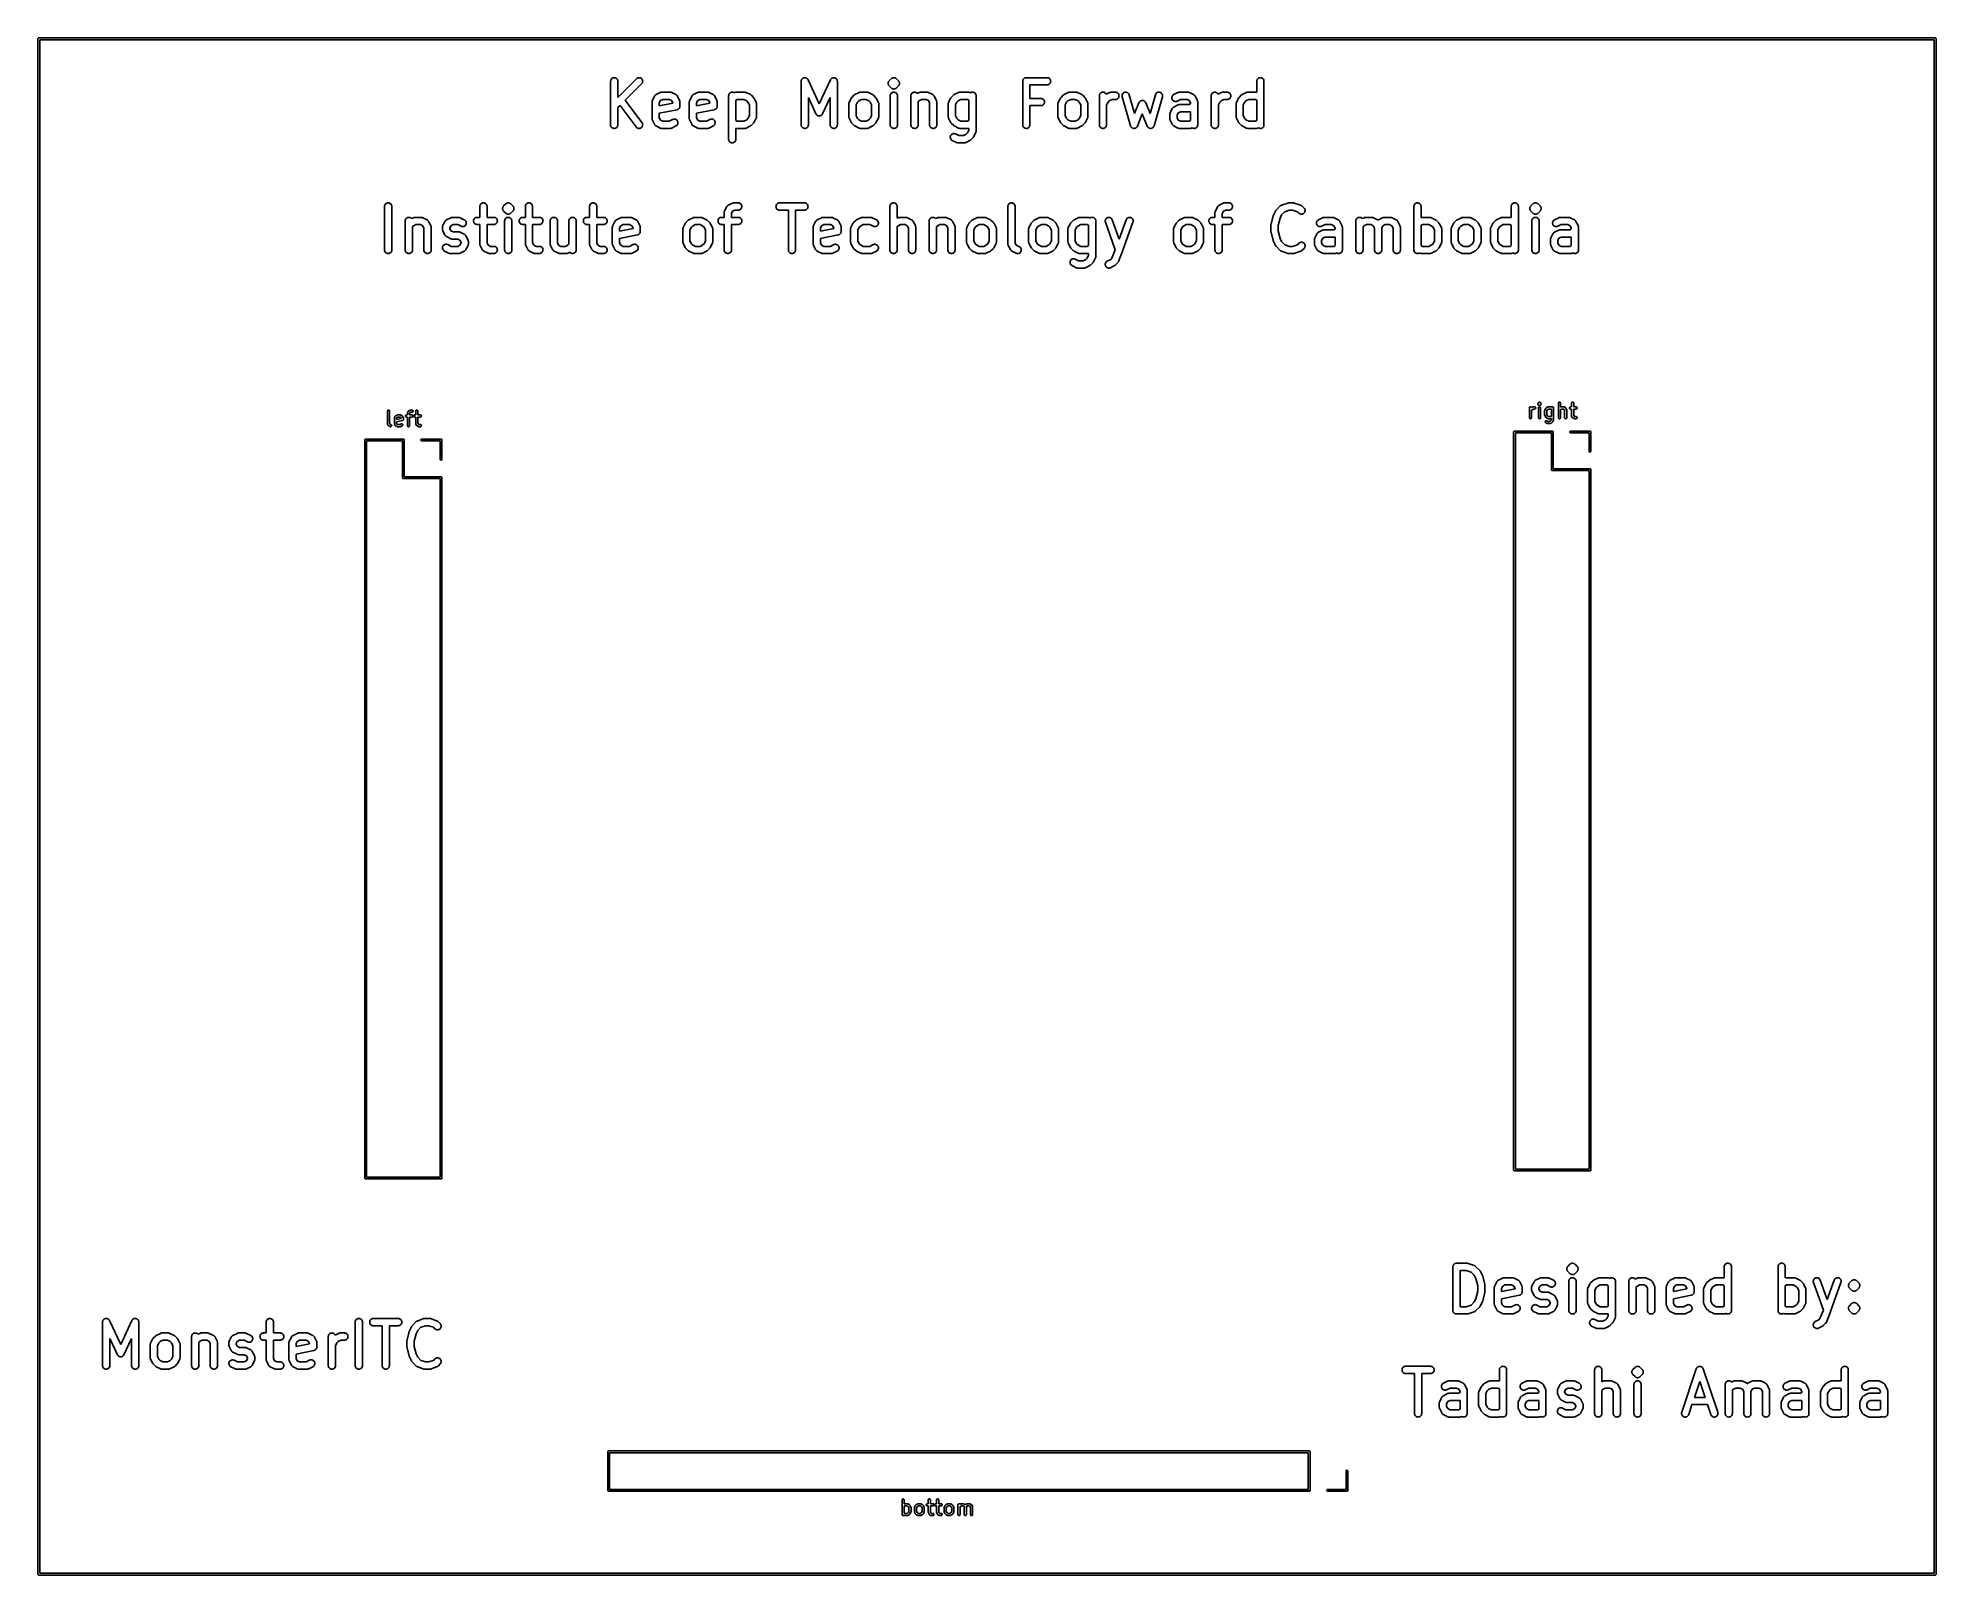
# Model space of a CAD drawing. Extents: x 60 to 191, y -145 to -39.
import ezdxf

# ---------------------------------------------------------------- set-up
doc = ezdxf.new("R2010")
doc.units = 0
doc.header["$MEASUREMENT"] = 0
doc.layers.add('BLACK', color=7, linetype='CONTINUOUS')

msp = doc.modelspace()

# ---------------------------------------------------------------- linework, layer by layer
at = {"layer": 'BLACK', "linetype": 'CONTINUOUS'}
for p, q in [((59.6297, -38.862), (59.6309, -38.8502)), ((59.63, -38.865), (59.6297, -38.862)), ((59.63, -144.777), (59.63, -38.865)), ((59.6309, -38.8502), (59.6343, -38.8389)), ((59.6343, -38.8389), (59.6399, -38.8285)), ((59.6399, -38.8285), (59.6474, -38.8194)), ((59.6474, -38.8194), (59.6565, -38.8119)), ((59.6565, -38.8119), (59.6669, -38.8063)), ((59.6669, -38.8063), (59.6782, -38.8029)), ((59.6782, -38.8029), (59.6871, -38.802)), ((59.6871, -38.802), (59.69, -38.8017)), ((59.6871, -38.802), (59.6871, -38.802)), ((59.69, -38.8017), (59.6929, -38.802)), ((59.6929, -38.802), (190.497, -38.802)), ((59.75, -38.922), (59.75, -144.72)), ((190.44, -38.922), (59.75, -38.922)), ((190.44, -144.72), (190.44, -38.922)), ((190.497, -38.802), (190.5, -38.8017)), ((190.5, -38.8017), (190.503, -38.802)), ((190.503, -38.802), (190.503, -38.802)), ((190.503, -38.802), (190.512, -38.8029)), ((190.512, -38.8029), (190.523, -38.8063)), ((190.523, -38.8063), (190.533, -38.8119)), ((190.533, -38.8119), (190.543, -38.8194)), ((190.543, -38.8194), (190.55, -38.8285)), ((190.55, -38.8285), (190.556, -38.8389)), ((190.556, -38.8389), (190.559, -38.8502)), ((190.559, -38.8502), (190.56, -38.862)), ((190.56, -38.862), (190.56, -38.8649)), ((190.56, -38.8649), (190.56, -144.777)), ((99.1303, -41.7877), (99.1357, -41.7392)), ((99.1303, -41.7911), (99.1303, -41.7877)), ((99.1303, -44.7911), (99.1303, -41.7911)), ((99.1357, -41.7392), (99.1505, -41.6927)), ((99.1505, -41.6927), (99.174, -41.6499)), ((99.174, -41.6499), (99.2054, -41.6125)), ((99.2054, -41.6125), (99.2434, -41.582)), ((99.2434, -41.582), (99.2866, -41.5593)), ((99.2866, -41.5593), (99.3334, -41.5456)), ((99.3334, -41.5456), (99.382, -41.5411)), ((99.382, -41.5411), (99.4306, -41.5462)), ((99.4306, -41.5462), (99.4772, -41.5607)), ((99.4772, -41.5607), (99.5201, -41.5839)), ((99.5201, -41.5839), (99.5577, -41.615)), ((99.5577, -41.615), (99.5885, -41.6528)), ((99.5885, -41.6528), (99.6114, -41.6959)), ((99.6114, -41.6959), (99.6255, -41.7426)), ((99.6255, -41.7426), (99.6303, -41.7911)), ((99.6303, -42.9019), (100.918, -41.6144)), ((99.6303, -41.7911), (99.6303, -42.9019)), ((100.918, -41.6144), (100.92, -41.6119)), ((100.92, -41.6119), (100.958, -41.5815)), ((100.958, -41.5815), (101.002, -41.559)), ((101.002, -41.559), (101.049, -41.5454)), ((101.049, -41.5454), (101.097, -41.5412)), ((101.097, -41.5412), (101.146, -41.5464)), ((101.146, -41.5464), (101.192, -41.561)), ((101.192, -41.561), (101.235, -41.5844)), ((101.235, -41.5844), (101.273, -41.6156)), ((101.273, -41.6156), (101.303, -41.6535)), ((101.325, -41.8872), (101.302, -41.9302)), ((101.303, -41.6535), (101.326, -41.6967)), ((101.34, -41.8406), (101.325, -41.8872)), ((101.326, -41.6967), (101.34, -41.7434)), ((101.34, -41.7434), (101.345, -41.792)), ((101.345, -41.792), (101.34, -41.8406)), ((112.273, -41.7877), (112.275, -41.769)), ((112.273, -41.7911), (112.273, -41.7877)), ((112.273, -44.7911), (112.273, -41.7911)), ((112.275, -41.769), (112.276, -41.7504)), ((112.276, -41.7504), (112.278, -41.7449)), ((112.278, -41.7449), (112.279, -41.7392)), ((112.279, -41.7392), (112.284, -41.7213)), ((112.284, -41.7213), (112.289, -41.7033)), ((112.289, -41.7033), (112.292, -41.6981)), ((112.292, -41.6981), (112.293, -41.6927)), ((112.293, -41.6927), (112.302, -41.6763)), ((112.302, -41.6763), (112.311, -41.6595)), ((112.311, -41.6595), (112.314, -41.6549)), ((112.314, -41.6549), (112.317, -41.6499)), ((112.317, -41.6499), (112.329, -41.6356)), ((112.329, -41.6356), (112.34, -41.6207)), ((112.34, -41.6207), (112.345, -41.6169)), ((112.345, -41.6169), (112.348, -41.6125)), ((112.348, -41.6125), (112.363, -41.6008)), ((112.363, -41.6008), (112.377, -41.5884)), ((112.377, -41.5884), (112.382, -41.5855)), ((112.382, -41.5855), (112.386, -41.582)), ((112.386, -41.582), (112.403, -41.5733)), ((112.403, -41.5733), (112.419, -41.5639)), ((112.419, -41.5639), (112.424, -41.562)), ((112.424, -41.562), (112.429, -41.5593)), ((112.429, -41.5593), (112.447, -41.5541)), ((112.447, -41.5541), (112.465, -41.548)), ((112.465, -41.548), (112.471, -41.5472)), ((112.471, -41.5472), (112.476, -41.5456)), ((112.476, -41.5456), (112.495, -41.5439)), ((112.495, -41.5439), (112.513, -41.5413)), ((112.513, -41.5413), (112.519, -41.5417)), ((112.519, -41.5417), (112.525, -41.5411)), ((112.525, -41.5411), (112.544, -41.5431)), ((112.544, -41.5431), (112.562, -41.5442)), ((112.562, -41.5442), (112.568, -41.5456)), ((112.568, -41.5456), (112.573, -41.5462)), ((112.573, -41.5462), (112.591, -41.5518)), ((112.591, -41.5518), (112.609, -41.5565)), ((112.609, -41.5565), (112.615, -41.559)), ((112.615, -41.559), (112.62, -41.5607)), ((112.62, -41.5607), (112.636, -41.5696)), ((112.636, -41.5696), (112.653, -41.5777)), ((112.653, -41.5777), (112.658, -41.5812)), ((112.658, -41.5812), (112.663, -41.5839)), ((112.663, -41.5839), (112.677, -41.5958)), ((112.677, -41.5958), (112.692, -41.6071)), ((112.692, -41.6071), (112.696, -41.6113)), ((112.696, -41.6113), (112.701, -41.615)), ((112.701, -41.615), (112.712, -41.6295)), ((112.712, -41.6295), (112.725, -41.6434)), ((112.725, -41.6434), (112.728, -41.6484)), ((112.728, -41.6484), (112.731, -41.6528)), ((112.731, -41.6528), (112.74, -41.6693)), ((112.74, -41.6693), (112.75, -41.6854)), ((112.75, -41.6854), (113.523, -43.3428)), ((113.523, -43.3428), (114.297, -41.6854)), ((114.297, -41.6854), (114.298, -41.6823)), ((114.298, -41.6823), (114.308, -41.6663)), ((114.308, -41.6663), (114.317, -41.6499)), ((114.317, -41.6499), (114.321, -41.6455)), ((114.321, -41.6455), (114.324, -41.6406)), ((114.324, -41.6406), (114.336, -41.6269)), ((114.336, -41.6269), (114.348, -41.6125)), ((114.348, -41.6125), (114.353, -41.6089)), ((114.353, -41.6089), (114.357, -41.6047)), ((114.357, -41.6047), (114.372, -41.5937)), ((114.372, -41.5937), (114.386, -41.582)), ((114.386, -41.582), (114.391, -41.5793)), ((114.391, -41.5793), (114.396, -41.5759)), ((114.396, -41.5759), (114.413, -41.568)), ((114.413, -41.568), (114.429, -41.5593)), ((114.429, -41.5593), (114.435, -41.5577)), ((114.435, -41.5577), (114.44, -41.5553)), ((114.44, -41.5553), (114.458, -41.5509)), ((114.458, -41.5509), (114.476, -41.5456)), ((114.476, -41.5456), (114.482, -41.5451)), ((114.482, -41.5451), (114.488, -41.5437)), ((114.488, -41.5437), (114.506, -41.5428)), ((114.506, -41.5428), (114.525, -41.5411)), ((114.525, -41.5411), (114.531, -41.5417)), ((114.531, -41.5417), (114.536, -41.5415)), ((114.536, -41.5415), (114.555, -41.5443)), ((114.555, -41.5443), (114.573, -41.5462)), ((114.573, -41.5462), (114.579, -41.5479)), ((114.579, -41.5479), (114.585, -41.5488)), ((114.585, -41.5488), (114.602, -41.5551)), ((114.602, -41.5551), (114.62, -41.5607)), ((114.62, -41.5607), (114.625, -41.5634)), ((114.625, -41.5634), (114.63, -41.5653)), ((114.63, -41.5653), (114.646, -41.575)), ((114.646, -41.575), (114.663, -41.5839)), ((114.663, -41.5839), (114.667, -41.5875)), ((114.667, -41.5875), (114.672, -41.5905)), ((114.672, -41.5905), (114.686, -41.6031)), ((114.686, -41.6031), (114.701, -41.615)), ((114.701, -41.615), (114.704, -41.6194)), ((114.704, -41.6194), (114.708, -41.6233)), ((114.708, -41.6233), (114.72, -41.6383)), ((114.72, -41.6383), (114.731, -41.6528)), ((114.731, -41.6528), (114.734, -41.6579)), ((114.734, -41.6579), (114.737, -41.6624)), ((114.737, -41.6624), (114.745, -41.6793)), ((114.745, -41.6793), (114.754, -41.6959)), ((114.754, -41.6959), (114.756, -41.7014)), ((114.756, -41.7014), (114.758, -41.7065)), ((114.758, -41.7065), (114.763, -41.7247)), ((114.763, -41.7247), (114.768, -41.7426)), ((114.768, -41.7426), (114.769, -41.7483)), ((114.769, -41.7483), (114.77, -41.7538)), ((114.77, -41.7538), (114.771, -41.7725)), ((114.771, -41.7725), (114.773, -41.7911)), ((114.773, -41.7911), (114.773, -44.7911)), ((118.276, -41.9081), (118.278, -41.8846)), ((118.278, -41.8829), (118.285, -41.8604)), ((118.278, -41.8837), (118.278, -41.8829)), ((118.278, -41.8846), (118.278, -41.8837)), ((118.285, -41.8604), (118.292, -41.8379)), ((118.292, -41.8379), (118.293, -41.8372)), ((118.293, -41.8363), (118.304, -41.8157)), ((118.293, -41.8372), (118.293, -41.8363)), ((118.304, -41.8157), (118.315, -41.7949)), ((118.315, -41.7949), (118.316, -41.7942)), ((118.316, -41.7935), (118.331, -41.7754)), ((118.316, -41.7942), (118.316, -41.7935)), ((118.331, -41.7754), (118.346, -41.7572)), ((118.346, -41.7572), (118.489, -41.6144)), ((118.489, -41.6144), (118.49, -41.6132)), ((118.49, -41.6132), (118.49, -41.6131)), ((118.49, -41.6131), (118.491, -41.6131)), ((118.491, -41.6125), (118.492, -41.6119)), ((118.491, -41.6126), (118.491, -41.6125)), ((118.491, -41.6125), (118.491, -41.6125)), ((118.491, -41.6131), (118.491, -41.6126)), ((118.492, -41.6119), (118.51, -41.5972)), ((118.51, -41.5972), (118.528, -41.5824)), ((118.528, -41.5824), (118.529, -41.5822)), ((118.529, -41.5817), (118.53, -41.5815)), ((118.529, -41.582), (118.529, -41.5817)), ((118.529, -41.5822), (118.529, -41.582)), ((118.53, -41.5815), (118.551, -41.5706)), ((118.551, -41.5706), (118.572, -41.5597)), ((118.572, -41.5593), (118.573, -41.5592)), ((118.572, -41.5595), (118.572, -41.5593)), ((118.572, -41.5597), (118.572, -41.5595)), ((118.573, -41.559), (118.596, -41.5525)), ((118.573, -41.5592), (118.573, -41.559)), ((118.596, -41.5525), (118.618, -41.5457)), ((118.618, -41.5457), (118.619, -41.5457)), ((118.619, -41.5456), (118.62, -41.5455)), ((118.619, -41.5457), (118.619, -41.5456)), ((118.62, -41.5454), (118.643, -41.5434)), ((118.62, -41.5455), (118.62, -41.5454)), ((118.643, -41.5434), (118.667, -41.5411)), ((118.667, -41.5412), (118.668, -41.5411)), ((118.667, -41.5411), (118.667, -41.5412)), ((118.668, -41.5411), (118.668, -41.5412)), ((118.668, -41.5412), (118.669, -41.5412)), ((118.669, -41.5412), (118.692, -41.5437)), ((118.692, -41.5437), (118.715, -41.5461)), ((118.715, -41.5461), (118.716, -41.5462)), ((118.716, -41.5462), (118.716, -41.5462)), ((118.716, -41.5462), (118.717, -41.5464)), ((118.717, -41.5464), (118.717, -41.5464)), ((118.717, -41.5464), (118.74, -41.5535)), ((118.74, -41.5535), (118.762, -41.5603)), ((118.762, -41.5603), (118.762, -41.5605)), ((118.762, -41.5605), (118.763, -41.5607)), ((118.763, -41.5607), (118.763, -41.5609)), ((118.763, -41.5609), (118.764, -41.561)), ((118.764, -41.561), (118.784, -41.5723)), ((118.784, -41.5723), (118.805, -41.5834)), ((118.805, -41.5834), (118.805, -41.5837)), ((118.805, -41.5837), (118.806, -41.5839)), ((118.806, -41.5839), (118.806, -41.5842)), ((118.806, -41.5842), (118.807, -41.5844)), ((118.807, -41.5844), (118.825, -41.5995)), ((118.825, -41.5995), (118.843, -41.6144)), ((118.843, -41.6144), (118.986, -41.7572)), ((118.986, -41.7572), (118.987, -41.7584)), ((118.987, -41.7584), (118.987, -41.7585)), ((118.987, -41.7585), (118.987, -41.7585)), ((118.987, -41.7585), (118.988, -41.7597)), ((118.988, -41.7597), (119.003, -41.7782)), ((119.003, -41.7782), (119.018, -41.7964)), ((119.018, -41.7964), (119.018, -41.7972)), ((119.018, -41.7972), (119.019, -41.7978)), ((119.019, -41.7978), (119.029, -41.8187)), ((119.029, -41.8187), (119.04, -41.8395)), ((119.04, -41.8395), (119.041, -41.8404)), ((119.041, -41.8404), (119.041, -41.8412)), ((119.041, -41.8412), (119.048, -41.8638)), ((119.048, -41.8638), (119.054, -41.8863)), ((119.054, -41.8863), (119.054, -41.8872)), ((119.054, -41.8872), (119.055, -41.888)), ((119.055, -41.888), (119.057, -41.9114)), ((127.559, -41.7877), (127.562, -41.7642)), ((127.559, -41.7893), (127.559, -41.7877)), ((127.559, -41.7894), (127.559, -41.7893)), ((127.559, -41.7895), (127.559, -41.7894)), ((127.559, -41.7911), (127.559, -41.7895)), ((127.559, -44.7911), (127.559, -41.7911)), ((127.562, -41.7642), (127.564, -41.7409)), ((127.564, -41.7392), (127.571, -41.7167)), ((127.564, -41.74), (127.564, -41.7392)), ((127.564, -41.7409), (127.564, -41.74)), ((127.571, -41.7167), (127.578, -41.6943)), ((127.578, -41.6943), (127.579, -41.6935)), ((127.579, -41.6927), (127.59, -41.672)), ((127.579, -41.6935), (127.579, -41.6927)), ((127.59, -41.672), (127.602, -41.6513)), ((127.602, -41.6507), (127.603, -41.6499)), ((127.602, -41.6513), (127.602, -41.6507)), ((127.603, -41.6499), (127.618, -41.6319)), ((127.618, -41.6319), (127.633, -41.6137)), ((127.633, -41.6132), (127.634, -41.6125)), ((127.633, -41.6137), (127.633, -41.6132)), ((127.634, -41.6125), (127.652, -41.5978)), ((127.652, -41.5978), (127.671, -41.5829)), ((127.671, -41.5825), (127.672, -41.582)), ((127.671, -41.5829), (127.671, -41.5825)), ((127.672, -41.582), (127.693, -41.5711)), ((127.693, -41.5711), (127.714, -41.56)), ((127.714, -41.5598), (127.715, -41.5593)), ((127.714, -41.56), (127.714, -41.5598)), ((127.715, -41.5593), (127.738, -41.5527)), ((127.738, -41.5527), (127.76, -41.5459)), ((127.76, -41.5459), (127.761, -41.5458)), ((127.761, -41.5458), (127.762, -41.5456)), ((127.762, -41.5456), (127.785, -41.5434)), ((127.785, -41.5434), (127.809, -41.5411)), ((127.809, -41.5411), (129.237, -41.5411)), ((129.237, -41.5411), (129.241, -41.5412)), ((129.241, -41.5412), (129.289, -41.5466)), ((129.289, -41.5466), (129.336, -41.5614)), ((129.336, -41.5614), (129.379, -41.5849)), ((129.379, -41.5849), (129.416, -41.6162)), ((129.416, -41.6162), (129.447, -41.6543)), ((129.468, -41.888), (129.445, -41.9309)), ((129.447, -41.6543), (129.469, -41.6975)), ((129.482, -41.8414), (129.468, -41.888)), ((129.469, -41.6975), (129.483, -41.7443)), ((129.487, -41.7929), (129.482, -41.8414)), ((129.483, -41.7443), (129.487, -41.7929)), ((143.702, -41.7877), (143.707, -41.7392)), ((143.702, -41.7911), (143.702, -41.7877)), ((143.702, -42.5448), (143.702, -41.7911)), ((143.707, -41.7392), (143.722, -41.6927)), ((143.722, -41.6927), (143.745, -41.6499)), ((143.745, -41.6499), (143.777, -41.6125)), ((143.777, -41.6125), (143.815, -41.582)), ((143.815, -41.582), (143.858, -41.5593)), ((143.858, -41.5593), (143.905, -41.5456)), ((143.905, -41.5456), (143.953, -41.5411)), ((143.953, -41.5411), (144.002, -41.5462)), ((144.002, -41.5462), (144.049, -41.5607)), ((144.049, -41.5607), (144.092, -41.5839)), ((144.092, -41.5839), (144.129, -41.615)), ((144.129, -41.615), (144.16, -41.6528)), ((144.16, -41.6528), (144.183, -41.6959)), ((144.183, -41.6959), (144.197, -41.7426)), ((144.197, -41.7426), (144.202, -41.7911)), ((144.202, -41.7911), (144.202, -44.7911)), ((101.271, -41.9679), (100.139, -43.1003)), ((100.139, -43.1003), (101.295, -44.6411)), ((101.302, -41.9302), (101.271, -41.9679)), ((101.988, -43.2016), (101.991, -43.1847)), ((101.988, -43.2089), (101.988, -43.2016)), ((101.991, -43.1847), (101.993, -43.1677)), ((101.993, -43.1677), (101.995, -43.1607)), ((101.995, -43.1607), (101.996, -43.1535)), ((101.996, -43.1535), (102.002, -43.1375)), ((102.002, -43.1375), (102.008, -43.1212)), ((102.008, -43.1212), (102.011, -43.1148)), ((102.011, -43.1148), (102.014, -43.1079)), ((102.014, -43.1079), (102.157, -42.8222)), ((102.157, -42.8222), (102.158, -42.8191)), ((102.158, -42.8191), (102.161, -42.8146)), ((102.161, -42.8146), (102.163, -42.8096)), ((102.163, -42.8096), (102.174, -42.7941)), ((102.174, -42.7941), (102.185, -42.7781)), ((102.185, -42.7781), (102.189, -42.7743)), ((102.189, -42.7743), (102.192, -42.7699)), ((102.192, -42.7699), (102.206, -42.7568)), ((102.206, -42.7568), (102.219, -42.7431)), ((102.219, -42.7431), (102.223, -42.7401)), ((102.223, -42.7401), (102.227, -42.7364)), ((102.227, -42.7364), (102.243, -42.7262)), ((102.243, -42.7262), (102.259, -42.7154)), ((102.259, -42.7154), (102.264, -42.7133)), ((102.264, -42.7133), (102.268, -42.7104)), ((102.268, -42.7104), (102.554, -42.5675)), ((102.567, -43.1203), (102.487, -43.2787)), ((102.554, -42.5675), (102.557, -42.566)), ((102.557, -42.566), (102.564, -42.5635)), ((102.564, -42.5635), (102.571, -42.56)), ((102.725, -43.0411), (102.567, -43.1203)), ((102.571, -42.56), (102.587, -42.5551)), ((102.587, -42.5551), (102.603, -42.5492)), ((102.603, -42.5492), (102.61, -42.548)), ((102.61, -42.548), (102.617, -42.5459)), ((102.617, -42.5459), (102.634, -42.5442)), ((102.634, -42.5442), (102.651, -42.5416)), ((102.651, -42.5416), (102.659, -42.5419)), ((102.659, -42.5419), (102.666, -42.5411)), ((102.666, -42.5411), (103.237, -42.5411)), ((103.178, -43.0411), (102.725, -43.0411)), ((103.337, -43.1203), (103.178, -43.0411)), ((103.237, -42.5411), (103.241, -42.5412)), ((103.241, -42.5412), (103.248, -42.542)), ((103.248, -42.542), (103.256, -42.5418)), ((103.256, -42.5418), (103.272, -42.5447)), ((103.272, -42.5447), (103.289, -42.5466)), ((103.289, -42.5466), (103.296, -42.5488)), ((103.296, -42.5488), (103.304, -42.5501)), ((103.304, -42.5501), (103.32, -42.5562)), ((103.32, -42.5562), (103.336, -42.5614)), ((103.336, -42.5614), (103.342, -42.5649)), ((103.416, -43.2787), (103.337, -43.1203)), ((103.342, -42.5649), (103.349, -42.5675)), ((103.349, -42.5675), (103.635, -42.7104)), ((103.635, -42.7104), (103.638, -42.712)), ((103.638, -42.712), (103.643, -42.7149)), ((103.643, -42.7149), (103.648, -42.7171)), ((103.648, -42.7171), (103.663, -42.7282)), ((103.663, -42.7282), (103.679, -42.7385)), ((103.679, -42.7385), (103.683, -42.7423)), ((103.683, -42.7423), (103.687, -42.7454)), ((103.687, -42.7454), (103.7, -42.7593)), ((103.7, -42.7593), (103.714, -42.7725)), ((103.714, -42.7725), (103.717, -42.777)), ((103.717, -42.777), (103.721, -42.7809)), ((103.721, -42.7809), (103.731, -42.797)), ((103.731, -42.797), (103.742, -42.8127)), ((103.742, -42.8127), (103.744, -42.8176)), ((103.744, -42.8176), (103.747, -42.8222)), ((103.747, -42.8222), (103.89, -43.1079)), ((103.89, -43.1079), (103.891, -43.111)), ((103.891, -43.111), (103.894, -43.1179)), ((103.894, -43.1179), (103.897, -43.1244)), ((103.897, -43.1244), (103.902, -43.1408)), ((103.902, -43.1408), (103.908, -43.1568)), ((103.908, -43.1568), (103.909, -43.1641)), ((103.909, -43.1641), (103.911, -43.1712)), ((103.911, -43.1712), (103.913, -43.1882)), ((103.913, -43.1882), (103.916, -43.205)), ((103.916, -43.205), (103.915, -43.2124)), ((104.56, -43.2016), (104.562, -43.1847)), ((104.56, -43.2089), (104.56, -43.2016)), ((104.562, -43.1847), (104.564, -43.1677)), ((104.564, -43.1677), (104.567, -43.1607)), ((104.567, -43.1607), (104.568, -43.1535)), ((104.568, -43.1535), (104.574, -43.1375)), ((104.574, -43.1375), (104.579, -43.1212)), ((104.579, -43.1212), (104.583, -43.1148)), ((104.583, -43.1148), (104.585, -43.1079)), ((104.585, -43.1079), (104.728, -42.8222)), ((104.728, -42.8222), (104.73, -42.8191)), ((104.73, -42.8191), (104.733, -42.8146)), ((104.733, -42.8146), (104.735, -42.8096)), ((104.735, -42.8096), (104.746, -42.7941)), ((104.746, -42.7941), (104.756, -42.7781)), ((104.756, -42.7781), (104.76, -42.7743)), ((104.76, -42.7743), (104.763, -42.7699)), ((104.763, -42.7699), (104.777, -42.7568)), ((104.777, -42.7568), (104.79, -42.7431)), ((104.79, -42.7431), (104.795, -42.7401)), ((104.795, -42.7401), (104.799, -42.7364)), ((104.799, -42.7364), (104.815, -42.7262)), ((104.815, -42.7262), (104.83, -42.7154)), ((104.83, -42.7154), (104.835, -42.7133)), ((104.835, -42.7133), (104.84, -42.7104)), ((104.84, -42.7104), (105.126, -42.5675)), ((105.138, -43.1203), (105.059, -43.2787)), ((105.126, -42.5675), (105.129, -42.566)), ((105.129, -42.566), (105.136, -42.5635)), ((105.136, -42.5635), (105.142, -42.56)), ((105.296, -43.0411), (105.138, -43.1203)), ((105.142, -42.56), (105.159, -42.5551)), ((105.159, -42.5551), (105.175, -42.5492)), ((105.175, -42.5492), (105.182, -42.548)), ((105.182, -42.548), (105.189, -42.5459)), ((105.189, -42.5459), (105.206, -42.5442)), ((105.206, -42.5442), (105.223, -42.5416)), ((105.223, -42.5416), (105.23, -42.5419)), ((105.23, -42.5419), (105.237, -42.5411)), ((105.237, -42.5411), (105.809, -42.5411)), ((105.75, -43.0411), (105.296, -43.0411)), ((105.908, -43.1203), (105.75, -43.0411)), ((105.809, -42.5411), (105.812, -42.5412)), ((105.812, -42.5412), (105.82, -42.542)), ((105.82, -42.542), (105.827, -42.5418)), ((105.827, -42.5418), (105.844, -42.5447)), ((105.844, -42.5447), (105.861, -42.5466)), ((105.861, -42.5466), (105.868, -42.5488)), ((105.868, -42.5488), (105.875, -42.5501)), ((105.875, -42.5501), (105.891, -42.5562)), ((105.891, -42.5562), (105.907, -42.5614)), ((105.907, -42.5614), (105.914, -42.5649)), ((105.987, -43.2787), (105.908, -43.1203)), ((105.914, -42.5649), (105.921, -42.5675)), ((105.921, -42.5675), (106.206, -42.7104)), ((106.206, -42.7104), (106.209, -42.712)), ((106.209, -42.712), (106.214, -42.7149)), ((106.214, -42.7149), (106.219, -42.7171)), ((106.219, -42.7171), (106.234, -42.7282)), ((106.234, -42.7282), (106.25, -42.7385)), ((106.25, -42.7385), (106.254, -42.7423)), ((106.254, -42.7423), (106.259, -42.7454)), ((106.259, -42.7454), (106.272, -42.7593)), ((106.272, -42.7593), (106.285, -42.7725)), ((106.285, -42.7725), (106.288, -42.777)), ((106.288, -42.777), (106.292, -42.7809)), ((106.292, -42.7809), (106.302, -42.797)), ((106.302, -42.797), (106.313, -42.8127)), ((106.313, -42.8127), (106.315, -42.8176)), ((106.315, -42.8176), (106.318, -42.8222)), ((106.318, -42.8222), (106.461, -43.1079)), ((106.461, -43.1079), (106.463, -43.111)), ((106.463, -43.111), (106.465, -43.118)), ((106.465, -43.118), (106.469, -43.1244)), ((106.469, -43.1244), (106.474, -43.1408)), ((106.474, -43.1408), (106.479, -43.1568)), ((106.479, -43.1568), (106.481, -43.1641)), ((106.481, -43.1641), (106.483, -43.1712)), ((106.483, -43.1712), (106.484, -43.1882)), ((106.484, -43.1882), (106.487, -43.205)), ((106.487, -43.205), (106.487, -43.2124)), ((107.273, -42.7877), (107.279, -42.7392)), ((107.273, -42.7911), (107.273, -42.7877)), ((107.273, -45.7911), (107.273, -42.7911)), ((107.279, -42.7392), (107.293, -42.6927)), ((107.293, -42.6927), (107.317, -42.6499)), ((107.317, -42.6499), (107.348, -42.6125)), ((107.348, -42.6125), (107.386, -42.582)), ((107.386, -42.582), (107.429, -42.5593)), ((107.429, -42.5593), (107.476, -42.5456)), ((107.476, -42.5456), (107.525, -42.5411)), ((107.525, -42.5411), (107.573, -42.5462)), ((107.573, -42.5462), (107.62, -42.5607)), ((107.62, -42.5607), (107.663, -42.5839)), ((107.663, -42.5843), (107.697, -42.5675)), ((107.663, -42.5839), (107.663, -42.5843)), ((107.697, -42.5675), (107.7, -42.566)), ((107.7, -42.566), (107.707, -42.5635)), ((107.707, -42.5635), (107.714, -42.56)), ((107.714, -42.56), (107.73, -42.5551)), ((107.73, -42.5551), (107.746, -42.5492)), ((107.746, -42.5492), (107.753, -42.548)), ((107.753, -42.548), (107.76, -42.5459)), ((107.76, -42.5459), (107.777, -42.5442)), ((107.868, -43.0411), (107.773, -43.0885)), ((107.773, -43.0885), (107.773, -44.4938)), ((107.777, -42.5442), (107.794, -42.5416)), ((107.794, -42.5416), (107.802, -42.5419)), ((107.802, -42.5419), (107.809, -42.5411)), ((107.809, -42.5411), (108.38, -42.5411)), ((108.321, -43.0411), (107.868, -43.0411)), ((108.518, -43.1395), (108.321, -43.0411)), ((108.38, -42.5411), (108.384, -42.5412)), ((108.384, -42.5412), (108.391, -42.542)), ((108.391, -42.542), (108.398, -42.5418)), ((108.398, -42.5418), (108.415, -42.5447)), ((108.415, -42.5447), (108.432, -42.5466)), ((108.432, -42.5466), (108.439, -42.5488)), ((108.439, -42.5488), (108.447, -42.5501)), ((108.447, -42.5501), (108.462, -42.5562)), ((108.462, -42.5562), (108.479, -42.5614)), ((108.479, -42.5614), (108.485, -42.5649)), ((108.485, -42.5649), (108.492, -42.5675)), ((108.492, -42.5675), (108.778, -42.7104)), ((108.603, -43.2249), (108.518, -43.1395)), ((108.778, -42.7104), (108.781, -42.712)), ((108.781, -42.712), (108.793, -42.7196)), ((108.793, -42.7196), (108.805, -42.7263)), ((108.805, -42.7263), (108.813, -42.7329)), ((108.813, -42.7329), (108.822, -42.7385)), ((108.822, -42.7385), (108.832, -42.7483)), ((108.832, -42.7483), (108.843, -42.7572)), ((108.843, -42.7572), (108.986, -42.9001)), ((108.986, -42.9001), (108.988, -42.9026)), ((108.988, -42.9026), (108.997, -42.9135)), ((108.997, -42.9135), (109.006, -42.9237)), ((109.006, -42.9237), (109.012, -42.9326)), ((109.012, -42.9326), (109.019, -42.9407)), ((109.019, -42.9407), (109.025, -42.9532)), ((109.025, -42.9532), (109.032, -42.9651)), ((109.032, -42.9651), (109.175, -43.2508)), ((113.297, -44.0397), (112.773, -42.918)), ((112.773, -42.918), (112.773, -44.7911)), ((114.273, -42.918), (113.75, -44.0397)), ((114.273, -44.7911), (114.273, -42.918)), ((115.585, -43.2508), (115.728, -42.9651)), ((115.728, -42.9651), (115.73, -42.9619)), ((115.73, -42.9619), (115.737, -42.9502)), ((115.737, -42.9502), (115.744, -42.9378)), ((115.744, -42.9378), (115.751, -42.9297)), ((115.751, -42.9297), (115.756, -42.921)), ((115.756, -42.921), (115.766, -42.9109)), ((115.766, -42.9109), (115.775, -42.9001)), ((115.775, -42.9001), (115.918, -42.7572)), ((115.918, -42.7572), (115.92, -42.7548)), ((115.92, -42.7548), (115.931, -42.746)), ((115.931, -42.746), (115.941, -42.7364)), ((115.941, -42.7364), (115.95, -42.7308)), ((115.95, -42.7308), (115.958, -42.7243)), ((115.958, -42.7243), (115.971, -42.7179)), ((115.971, -42.7179), (115.983, -42.7104)), ((115.983, -42.7104), (116.268, -42.5675)), ((116.243, -43.1395), (116.157, -43.2249)), ((116.439, -43.0411), (116.243, -43.1395)), ((116.268, -42.5675), (116.272, -42.566)), ((116.272, -42.566), (116.279, -42.5635)), ((116.279, -42.5635), (116.285, -42.56)), ((116.285, -42.56), (116.301, -42.5551)), ((116.301, -42.5551), (116.317, -42.5492)), ((116.317, -42.5492), (116.325, -42.548)), ((116.325, -42.548), (116.332, -42.5459)), ((116.332, -42.5459), (116.349, -42.5442)), ((116.349, -42.5442), (116.366, -42.5416)), ((116.366, -42.5416), (116.373, -42.5419)), ((116.373, -42.5419), (116.38, -42.5411)), ((116.38, -42.5411), (116.809, -42.5411)), ((116.75, -43.0411), (116.439, -43.0411)), ((116.946, -43.1395), (116.75, -43.0411)), ((116.809, -42.5411), (116.812, -42.5412)), ((116.812, -42.5412), (116.82, -42.542)), ((116.82, -42.542), (116.827, -42.5418)), ((116.827, -42.5418), (116.844, -42.5447)), ((116.844, -42.5447), (116.861, -42.5466)), ((116.861, -42.5466), (116.868, -42.5488)), ((116.868, -42.5488), (116.875, -42.5501)), ((116.875, -42.5501), (116.891, -42.5562)), ((116.891, -42.5562), (116.907, -42.5614)), ((116.907, -42.5614), (116.914, -42.5649)), ((116.914, -42.5649), (116.921, -42.5675)), ((116.921, -42.5675), (117.206, -42.7104)), ((117.032, -43.2249), (116.946, -43.1395)), ((117.206, -42.7104), (117.209, -42.712)), ((117.209, -42.712), (117.221, -42.7196)), ((117.221, -42.7196), (117.234, -42.7263)), ((117.234, -42.7263), (117.242, -42.7329)), ((117.242, -42.7329), (117.25, -42.7385)), ((117.25, -42.7385), (117.26, -42.7483)), ((117.26, -42.7483), (117.271, -42.7572)), ((117.271, -42.7572), (117.414, -42.9001)), ((117.414, -42.9001), (117.417, -42.9026)), ((117.417, -42.9026), (117.425, -42.9135)), ((117.425, -42.9135), (117.435, -42.9237)), ((117.435, -42.9237), (117.441, -42.9326)), ((117.441, -42.9326), (117.447, -42.9407)), ((117.447, -42.9407), (117.454, -42.9532)), ((117.454, -42.9532), (117.461, -42.9651)), ((117.461, -42.9651), (117.604, -43.2508)), ((118.273, -41.9314), (118.276, -41.9081)), ((118.273, -41.9323), (118.273, -41.9314)), ((118.273, -41.9331), (118.273, -41.9323)), ((118.275, -41.9565), (118.273, -41.9331)), ((118.277, -41.98), (118.275, -41.9565)), ((118.278, -41.9808), (118.277, -41.98)), ((118.278, -41.9817), (118.278, -41.9808)), ((118.284, -42.0042), (118.278, -41.9817)), ((118.291, -42.0268), (118.284, -42.0042)), ((118.291, -42.0276), (118.291, -42.0268)), ((118.292, -42.0285), (118.291, -42.0276)), ((118.303, -42.0493), (118.292, -42.0285)), ((118.313, -42.0702), (118.303, -42.0493)), ((118.314, -42.0708), (118.313, -42.0702)), ((118.314, -42.0716), (118.314, -42.0708)), ((118.329, -42.0899), (118.314, -42.0716)), ((118.344, -42.1083), (118.329, -42.0899)), ((118.345, -42.1095), (118.344, -42.1083)), ((118.345, -42.1096), (118.345, -42.1095)), ((118.345, -42.1095), (118.345, -42.1095)), ((118.346, -42.1108), (118.345, -42.1096)), ((118.489, -42.2536), (118.346, -42.1108)), ((118.416, -42.7877), (118.421, -42.7392)), ((118.416, -42.7911), (118.416, -42.7877)), ((118.416, -44.7911), (118.416, -42.7911)), ((118.421, -42.7392), (118.436, -42.6927)), ((118.436, -42.6927), (118.46, -42.6499)), ((118.46, -42.6499), (118.491, -42.6125)), ((118.507, -42.2686), (118.489, -42.2536)), ((118.491, -42.6125), (118.529, -42.582)), ((118.525, -42.2836), (118.507, -42.2686)), ((118.526, -42.2838), (118.525, -42.2836)), ((118.526, -42.2841), (118.526, -42.2838)), ((118.527, -42.2843), (118.526, -42.2841)), ((118.527, -42.2846), (118.527, -42.2843)), ((118.548, -42.2958), (118.527, -42.2846)), ((118.529, -42.582), (118.572, -42.5593)), ((118.568, -42.307), (118.548, -42.2958)), ((118.569, -42.3071), (118.568, -42.307)), ((118.569, -42.3073), (118.569, -42.3071)), ((118.57, -42.3075), (118.569, -42.3073)), ((118.57, -42.3077), (118.57, -42.3075)), ((118.592, -42.3146), (118.57, -42.3077)), ((118.572, -42.5593), (118.619, -42.5456)), ((118.615, -42.3216), (118.592, -42.3146)), ((118.616, -42.3218), (118.615, -42.3216)), ((118.615, -42.3216), (118.615, -42.3216)), ((118.617, -42.3219), (118.616, -42.3218)), ((118.616, -42.3218), (118.616, -42.3218)), ((118.64, -42.3243), (118.617, -42.3219)), ((118.619, -42.5456), (118.668, -42.5411)), ((118.663, -42.3268), (118.64, -42.3243)), ((118.664, -42.3268), (118.663, -42.3268)), ((118.665, -42.3268), (118.664, -42.3269)), ((118.664, -42.3269), (118.664, -42.3268)), ((118.689, -42.3246), (118.665, -42.3269)), ((118.665, -42.3269), (118.665, -42.3268)), ((118.668, -42.5411), (118.716, -42.5462)), ((118.712, -42.3226), (118.689, -42.3246)), ((118.713, -42.3224), (118.712, -42.3225)), ((118.712, -42.3225), (118.712, -42.3226)), ((118.714, -42.3223), (118.713, -42.3223)), ((118.713, -42.3223), (118.713, -42.3224)), ((118.736, -42.3155), (118.714, -42.3223)), ((118.716, -42.5462), (118.763, -42.5607)), ((118.759, -42.309), (118.736, -42.3155)), ((118.76, -42.3087), (118.759, -42.3088)), ((118.759, -42.3088), (118.759, -42.309)), ((118.781, -42.2973), (118.76, -42.3083)), ((118.76, -42.3083), (118.76, -42.3085)), ((118.76, -42.3085), (118.76, -42.3087)), ((118.763, -42.5607), (118.806, -42.5839)), ((118.802, -42.2865), (118.781, -42.2973)), ((118.803, -42.2862), (118.802, -42.2865)), ((118.804, -42.2856), (118.803, -42.2858)), ((118.803, -42.2858), (118.803, -42.286)), ((118.803, -42.286), (118.803, -42.2862)), ((118.822, -42.2708), (118.804, -42.2856)), ((118.806, -42.5839), (118.843, -42.615)), ((118.84, -42.2561), (118.822, -42.2708)), ((118.841, -42.2555), (118.84, -42.2561)), ((118.842, -42.2549), (118.841, -42.2549)), ((118.841, -42.2549), (118.841, -42.2554)), ((118.841, -42.2554), (118.841, -42.2555)), ((118.841, -42.2555), (118.841, -42.2555)), ((118.843, -42.2536), (118.842, -42.2548)), ((118.842, -42.2548), (118.842, -42.2549)), ((118.986, -42.1108), (118.843, -42.2536)), ((118.843, -42.615), (118.874, -42.6528)), ((118.874, -42.6528), (118.897, -42.6959)), ((118.897, -42.6959), (118.911, -42.7426)), ((118.911, -42.7426), (118.916, -42.7911)), ((118.916, -42.7911), (118.916, -44.7911)), ((119.001, -42.0927), (118.986, -42.1108)), ((119.016, -42.0745), (119.001, -42.0927)), ((119.017, -42.0731), (119.016, -42.0737)), ((119.016, -42.0737), (119.016, -42.0745)), ((119.028, -42.0523), (119.017, -42.0731)), ((119.039, -42.0317), (119.028, -42.0523)), ((119.04, -42.0301), (119.039, -42.0308)), ((119.039, -42.0308), (119.039, -42.0317)), ((119.047, -42.0076), (119.04, -42.0301)), ((119.054, -41.9851), (119.047, -42.0076)), ((119.056, -41.96), (119.054, -41.9834)), ((119.054, -41.9834), (119.054, -41.9842)), ((119.054, -41.9842), (119.054, -41.9851)), ((119.059, -41.9366), (119.056, -41.96)), ((119.057, -41.9114), (119.059, -41.9349)), ((119.059, -41.9349), (119.059, -41.9357)), ((119.059, -41.9357), (119.059, -41.9366)), ((119.845, -42.7877), (119.85, -42.7392)), ((119.845, -42.7911), (119.845, -42.7877)), ((119.845, -44.7911), (119.845, -42.7911)), ((119.85, -42.7392), (119.865, -42.6927)), ((119.865, -42.6927), (119.888, -42.6499)), ((119.888, -42.6499), (119.92, -42.6125)), ((119.92, -42.6125), (119.958, -42.582)), ((119.958, -42.582), (120.001, -42.5593)), ((120.001, -42.5593), (120.048, -42.5456)), ((120.048, -42.5456), (120.096, -42.5411)), ((120.096, -42.5411), (120.145, -42.5462)), ((120.145, -42.5462), (120.191, -42.5607)), ((120.191, -42.5607), (120.234, -42.5839)), ((120.234, -42.5839), (120.272, -42.615)), ((120.272, -42.615), (120.285, -42.6308)), ((120.285, -42.6308), (120.411, -42.5675)), ((120.386, -43.1395), (120.345, -43.1804)), ((120.345, -43.1804), (120.345, -44.7911)), ((120.582, -43.0411), (120.386, -43.1395)), ((120.411, -42.5675), (120.414, -42.566)), ((120.414, -42.566), (120.421, -42.5635)), ((120.421, -42.5635), (120.428, -42.56)), ((120.428, -42.56), (120.444, -42.5551)), ((120.444, -42.5551), (120.46, -42.5492)), ((120.46, -42.5492), (120.468, -42.548)), ((120.468, -42.548), (120.475, -42.5459)), ((120.475, -42.5459), (120.492, -42.5442)), ((120.492, -42.5442), (120.508, -42.5416)), ((120.508, -42.5416), (120.516, -42.5419)), ((120.516, -42.5419), (120.523, -42.5411)), ((120.523, -42.5411), (120.952, -42.5411)), ((120.893, -43.0411), (120.582, -43.0411)), ((121.051, -43.1203), (120.893, -43.0411)), ((120.952, -42.5411), (120.955, -42.5412)), ((120.955, -42.5412), (120.963, -42.542)), ((120.963, -42.542), (120.97, -42.5418)), ((120.97, -42.5418), (120.987, -42.5447)), ((120.987, -42.5447), (121.004, -42.5466)), ((121.004, -42.5466), (121.011, -42.5488)), ((121.011, -42.5488), (121.018, -42.5501)), ((121.018, -42.5501), (121.034, -42.5562)), ((121.034, -42.5562), (121.05, -42.5614)), ((121.05, -42.5614), (121.057, -42.5649)), ((121.13, -43.2787), (121.051, -43.1203)), ((121.057, -42.5649), (121.064, -42.5675)), ((121.064, -42.5675), (121.349, -42.7104)), ((121.349, -42.7104), (121.352, -42.712)), ((121.352, -42.712), (121.357, -42.7149)), ((121.357, -42.7149), (121.362, -42.7171)), ((121.362, -42.7171), (121.377, -42.7282)), ((121.377, -42.7282), (121.393, -42.7385)), ((121.393, -42.7385), (121.397, -42.7423)), ((121.397, -42.7423), (121.402, -42.7454)), ((121.402, -42.7454), (121.415, -42.7593)), ((121.415, -42.7593), (121.428, -42.7725)), ((121.428, -42.7725), (121.431, -42.777)), ((121.431, -42.777), (121.435, -42.7809)), ((121.435, -42.7809), (121.445, -42.797)), ((121.445, -42.797), (121.456, -42.8127)), ((121.456, -42.8127), (121.458, -42.8176)), ((121.458, -42.8176), (121.461, -42.8222)), ((121.461, -42.8222), (121.604, -43.1079)), ((121.604, -43.1079), (121.605, -43.111)), ((121.605, -43.111), (121.608, -43.118)), ((121.608, -43.118), (121.611, -43.1244)), ((121.611, -43.1244), (121.616, -43.1408)), ((121.616, -43.1408), (121.622, -43.1568)), ((121.622, -43.1568), (121.623, -43.1641)), ((121.623, -43.1641), (121.626, -43.1712)), ((121.626, -43.1712), (121.627, -43.1882)), ((121.627, -43.1882), (121.63, -43.205)), ((121.63, -43.205), (121.63, -43.2124)), ((122.442, -43.2508), (122.585, -42.9651)), ((122.585, -42.9651), (122.587, -42.9619)), ((122.587, -42.9619), (122.594, -42.9502)), ((122.594, -42.9502), (122.601, -42.9378)), ((122.601, -42.9378), (122.608, -42.9297)), ((122.608, -42.9297), (122.613, -42.921)), ((122.613, -42.921), (122.623, -42.9109)), ((122.623, -42.9109), (122.632, -42.9001)), ((122.632, -42.9001), (122.775, -42.7572)), ((122.775, -42.7572), (122.777, -42.7548)), ((122.777, -42.7548), (122.788, -42.746)), ((122.788, -42.746), (122.799, -42.7364)), ((122.799, -42.7364), (122.807, -42.7308)), ((122.807, -42.7308), (122.816, -42.7243)), ((122.816, -42.7243), (122.828, -42.7179)), ((122.828, -42.7179), (122.84, -42.7104)), ((122.84, -42.7104), (123.126, -42.5675)), ((123.1, -43.1395), (123.014, -43.2249)), ((123.296, -43.0411), (123.1, -43.1395)), ((123.126, -42.5675), (123.129, -42.566)), ((123.129, -42.566), (123.136, -42.5635)), ((123.136, -42.5635), (123.142, -42.56)), ((123.142, -42.56), (123.159, -42.5551)), ((123.159, -42.5551), (123.175, -42.5492)), ((123.175, -42.5492), (123.182, -42.548)), ((123.182, -42.548), (123.189, -42.5459)), ((123.189, -42.5459), (123.206, -42.5442)), ((123.206, -42.5442), (123.223, -42.5416)), ((123.223, -42.5416), (123.23, -42.5419)), ((123.23, -42.5419), (123.237, -42.5411)), ((123.237, -42.5411), (123.809, -42.5411)), ((123.75, -43.0411), (123.296, -43.0411)), ((123.845, -43.0885), (123.75, -43.0411)), ((123.809, -42.5411), (123.812, -42.5412)), ((123.812, -42.5412), (123.82, -42.542)), ((123.82, -42.542), (123.827, -42.5418)), ((123.827, -42.5418), (123.844, -42.5447)), ((123.844, -42.5447), (123.861, -42.5466)), ((123.845, -44.4938), (123.845, -43.0885)), ((123.861, -42.5466), (123.868, -42.5488)), ((123.868, -42.5488), (123.875, -42.5501)), ((123.875, -42.5501), (123.891, -42.5562)), ((123.891, -42.5562), (123.907, -42.5614)), ((123.907, -42.5614), (123.914, -42.5649)), ((123.914, -42.5649), (123.921, -42.5675)), ((123.921, -42.5675), (123.955, -42.5845)), ((123.955, -42.5845), (123.958, -42.582)), ((123.958, -42.582), (124.001, -42.5593)), ((124.001, -42.5593), (124.048, -42.5456)), ((124.048, -42.5456), (124.096, -42.5411)), ((124.096, -42.5411), (124.145, -42.5462)), ((124.145, -42.5462), (124.191, -42.5607)), ((124.191, -42.5607), (124.234, -42.5839)), ((124.234, -42.5839), (124.272, -42.615)), ((124.272, -42.615), (124.303, -42.6528)), ((124.303, -42.6528), (124.326, -42.6959)), ((124.326, -42.6959), (124.34, -42.7426)), ((124.34, -42.7426), (124.345, -42.7911)), ((124.345, -42.7911), (124.345, -45.2197)), ((129.237, -42.0411), (128.059, -42.0411)), ((128.059, -42.0411), (128.059, -42.9697)), ((128.059, -42.9697), (128.809, -42.9697)), ((128.809, -42.9697), (128.812, -42.9697)), ((128.812, -42.9697), (128.861, -42.9752)), ((128.861, -42.9752), (128.907, -42.9899)), ((128.907, -42.9899), (128.95, -43.0134)), ((128.95, -43.0134), (128.987, -43.0448)), ((128.987, -43.0448), (129.018, -43.0828)), ((129.018, -43.0828), (129.041, -43.1261)), ((129.041, -43.1261), (129.054, -43.1729)), ((129.054, -43.1729), (129.059, -43.2215)), ((129.286, -42.0364), (129.237, -42.0411)), ((129.333, -42.0223), (129.286, -42.0364)), ((129.376, -41.9994), (129.333, -42.0223)), ((129.414, -41.9685), (129.376, -41.9994)), ((129.445, -41.9309), (129.414, -41.9685)), ((130.014, -43.2508), (130.157, -42.9651)), ((130.157, -42.9651), (130.158, -42.9619)), ((130.158, -42.9619), (130.166, -42.9502)), ((130.166, -42.9502), (130.173, -42.9378)), ((130.173, -42.9378), (130.179, -42.9297)), ((130.179, -42.9297), (130.185, -42.921)), ((130.185, -42.921), (130.195, -42.9109)), ((130.195, -42.9109), (130.204, -42.9001)), ((130.204, -42.9001), (130.346, -42.7572)), ((130.346, -42.7572), (130.349, -42.7548)), ((130.349, -42.7548), (130.36, -42.746)), ((130.36, -42.746), (130.37, -42.7364)), ((130.37, -42.7364), (130.379, -42.7308)), ((130.379, -42.7308), (130.387, -42.7243)), ((130.387, -42.7243), (130.399, -42.7179)), ((130.399, -42.7179), (130.411, -42.7104)), ((130.411, -42.7104), (130.697, -42.5675)), ((130.671, -43.1395), (130.586, -43.2249)), ((130.868, -43.0411), (130.671, -43.1395)), ((130.697, -42.5675), (130.7, -42.566)), ((130.7, -42.566), (130.707, -42.5635)), ((130.707, -42.5635), (130.714, -42.56)), ((130.714, -42.56), (130.73, -42.5551)), ((130.73, -42.5551), (130.746, -42.5492)), ((130.746, -42.5492), (130.753, -42.548)), ((130.753, -42.548), (130.76, -42.5459)), ((130.76, -42.5459), (130.777, -42.5442)), ((130.777, -42.5442), (130.794, -42.5416)), ((130.794, -42.5416), (130.802, -42.5419)), ((130.802, -42.5419), (130.809, -42.5411)), ((130.809, -42.5411), (131.237, -42.5411)), ((131.178, -43.0411), (130.868, -43.0411)), ((131.375, -43.1395), (131.178, -43.0411)), ((131.237, -42.5411), (131.241, -42.5412)), ((131.241, -42.5412), (131.248, -42.542)), ((131.248, -42.542), (131.256, -42.5418)), ((131.256, -42.5418), (131.272, -42.5447)), ((131.272, -42.5447), (131.289, -42.5466)), ((131.289, -42.5466), (131.296, -42.5488)), ((131.296, -42.5488), (131.304, -42.5501)), ((131.304, -42.5501), (131.32, -42.5562)), ((131.32, -42.5562), (131.336, -42.5614)), ((131.336, -42.5614), (131.342, -42.5649)), ((131.342, -42.5649), (131.349, -42.5675)), ((131.349, -42.5675), (131.635, -42.7104)), ((131.461, -43.2249), (131.375, -43.1395)), ((131.635, -42.7104), (131.638, -42.712)), ((131.638, -42.712), (131.65, -42.7196)), ((131.65, -42.7196), (131.662, -42.7263)), ((131.662, -42.7263), (131.67, -42.7329)), ((131.67, -42.7329), (131.679, -42.7385)), ((131.679, -42.7385), (131.689, -42.7483)), ((131.689, -42.7483), (131.7, -42.7572)), ((131.7, -42.7572), (131.843, -42.9001)), ((131.843, -42.9001), (131.845, -42.9026)), ((131.845, -42.9026), (131.854, -42.9135)), ((131.854, -42.9135), (131.864, -42.9237)), ((131.864, -42.9237), (131.869, -42.9326)), ((131.869, -42.9326), (131.876, -42.9407)), ((131.876, -42.9407), (131.882, -42.9532)), ((131.882, -42.9532), (131.89, -42.9651)), ((131.89, -42.9651), (132.032, -43.2508)), ((132.845, -42.7877), (132.85, -42.7392)), ((132.845, -42.7911), (132.845, -42.7877)), ((132.845, -44.7911), (132.845, -42.7911)), ((132.85, -42.7392), (132.865, -42.6927)), ((132.865, -42.6927), (132.888, -42.6499)), ((132.888, -42.6499), (132.92, -42.6125)), ((132.92, -42.6125), (132.958, -42.582)), ((132.958, -42.582), (133.001, -42.5593)), ((133.001, -42.5593), (133.048, -42.5456)), ((133.048, -42.5456), (133.096, -42.5411)), ((133.096, -42.5411), (133.145, -42.5462)), ((133.145, -42.5462), (133.191, -42.5607)), ((133.191, -42.5607), (133.234, -42.5839)), ((133.234, -42.5839), (133.272, -42.615)), ((133.272, -42.615), (133.303, -42.6528)), ((133.303, -42.6528), (133.32, -42.6847)), ((133.32, -42.6847), (133.554, -42.5675)), ((133.528, -43.1395), (133.443, -43.2249)), ((133.725, -43.0411), (133.528, -43.1395)), ((133.554, -42.5675), (133.557, -42.566)), ((133.557, -42.566), (133.564, -42.5635)), ((133.564, -42.5635), (133.571, -42.56)), ((133.571, -42.56), (133.587, -42.5551)), ((133.587, -42.5551), (133.603, -42.5492)), ((133.603, -42.5492), (133.61, -42.548)), ((133.61, -42.548), (133.617, -42.5459)), ((133.617, -42.5459), (133.634, -42.5442)), ((133.634, -42.5442), (133.651, -42.5416)), ((133.651, -42.5416), (133.659, -42.5419)), ((133.659, -42.5419), (133.666, -42.5411)), ((133.666, -42.5411), (133.952, -42.5411)), ((133.952, -43.0411), (133.725, -43.0411)), ((133.952, -42.5411), (133.955, -42.5412)), ((134, -43.0364), (133.952, -43.0411)), ((133.955, -42.5412), (134.004, -42.5466)), ((134.047, -43.0223), (134, -43.0364)), ((134.004, -42.5466), (134.05, -42.5614)), ((134.09, -42.9994), (134.047, -43.0223)), ((134.05, -42.5614), (134.093, -42.5849)), ((134.128, -42.9685), (134.09, -42.9994)), ((134.093, -42.5849), (134.13, -42.6162)), ((134.159, -42.9309), (134.128, -42.9685)), ((134.13, -42.6162), (134.161, -42.6543)), ((134.182, -42.888), (134.159, -42.9309)), ((134.161, -42.6543), (134.184, -42.6975)), ((134.197, -42.8414), (134.182, -42.888)), ((134.184, -42.6975), (134.197, -42.7443)), ((134.197, -42.7443), (134.202, -42.7929)), ((134.202, -42.7929), (134.197, -42.8414)), ((134.417, -42.8083), (134.418, -42.7596)), ((134.425, -42.8565), (134.417, -42.8083)), ((134.418, -42.7596), (134.429, -42.712)), ((134.426, -42.8598), (134.425, -42.8565)), ((134.997, -44.8598), (134.426, -42.8598)), ((134.429, -42.712), (134.449, -42.6674)), ((134.449, -42.6674), (134.477, -42.6276)), ((134.477, -42.6276), (134.512, -42.594)), ((134.512, -42.594), (134.553, -42.5679)), ((134.553, -42.5679), (134.599, -42.5503)), ((134.599, -42.5503), (134.647, -42.5419)), ((134.647, -42.5419), (134.696, -42.5429)), ((134.696, -42.5429), (134.743, -42.5535)), ((134.743, -42.5535), (134.788, -42.573)), ((134.788, -42.573), (134.828, -42.6009)), ((134.828, -42.6009), (134.862, -42.636)), ((134.862, -42.636), (134.888, -42.6771)), ((134.888, -42.6771), (134.906, -42.7225)), ((134.906, -42.7225), (135.277, -44.0193)), ((135.604, -43.2192), (135.618, -43.2026)), ((135.618, -43.2026), (135.632, -43.1858)), ((135.632, -43.1858), (135.634, -43.1841)), ((135.634, -43.1841), (135.636, -43.1821)), ((135.636, -43.1821), (135.653, -43.1686)), ((135.653, -43.1686), (135.67, -43.1548)), ((135.67, -43.1548), (135.672, -43.1536)), ((135.672, -43.1536), (135.674, -43.152)), ((135.674, -43.152), (135.694, -43.1421)), ((135.694, -43.1421), (135.713, -43.1318)), ((135.713, -43.1318), (135.715, -43.131)), ((135.715, -43.131), (135.718, -43.1298)), ((135.718, -43.1298), (135.739, -43.1239)), ((135.739, -43.1239), (135.759, -43.1175)), ((135.759, -43.1175), (135.762, -43.1172)), ((135.762, -43.1172), (135.765, -43.1165)), ((135.765, -43.1165), (135.786, -43.1148)), ((135.786, -43.1148), (135.808, -43.1126)), ((135.808, -43.1126), (135.811, -43.1128)), ((135.811, -43.1128), (135.813, -43.1126)), ((135.813, -43.1126), (135.835, -43.1151)), ((135.835, -43.1151), (135.857, -43.1172)), ((135.857, -43.1172), (135.859, -43.1179)), ((135.859, -43.1179), (135.862, -43.1182)), ((135.862, -43.1182), (135.882, -43.1249)), ((135.882, -43.1249), (135.903, -43.1311)), ((135.903, -43.1311), (135.906, -43.1323)), ((135.906, -43.1323), (135.908, -43.1331)), ((135.908, -43.1331), (135.927, -43.1437)), ((135.927, -43.1437), (135.946, -43.1539)), ((135.946, -43.1539), (135.949, -43.1555)), ((135.949, -43.1555), (135.951, -43.1568)), ((135.951, -43.1568), (135.967, -43.1709)), ((135.967, -43.1709), (135.984, -43.1846)), ((135.984, -43.1846), (135.986, -43.1866)), ((135.986, -43.1866), (135.988, -43.1883)), ((135.988, -43.1883), (136.002, -43.2053)), ((136.002, -43.2053), (136.016, -43.2221)), ((136.341, -44.0193), (136.711, -42.7225)), ((137.192, -42.8598), (136.621, -44.8598)), ((136.711, -42.7225), (136.712, -42.7191)), ((136.712, -42.7191), (136.731, -42.674)), ((136.731, -42.674), (136.758, -42.6333)), ((136.758, -42.6333), (136.792, -42.5987)), ((136.792, -42.5987), (136.833, -42.5713)), ((136.833, -42.5713), (136.878, -42.5524)), ((136.878, -42.5524), (136.925, -42.5425)), ((136.925, -42.5425), (136.974, -42.5421)), ((136.974, -42.5421), (137.022, -42.5512)), ((137.022, -42.5512), (137.067, -42.5695)), ((137.067, -42.5695), (137.108, -42.5962)), ((137.108, -42.5962), (137.143, -42.6303)), ((137.143, -42.6303), (137.171, -42.6705)), ((137.171, -42.6705), (137.19, -42.7153)), ((137.19, -42.7153), (137.2, -42.763)), ((137.201, -42.8118), (137.192, -42.8598)), ((137.2, -42.763), (137.201, -42.8118)), ((137.845, -42.9504), (137.847, -42.9017)), ((137.853, -42.9986), (137.845, -42.9504)), ((137.847, -42.9017), (137.858, -42.8541)), ((137.87, -43.0442), (137.853, -42.9986)), ((137.858, -42.8541), (137.878, -42.8096)), ((137.896, -43.0857), (137.87, -43.0442)), ((137.878, -42.8096), (137.906, -42.7699)), ((137.929, -43.1214), (137.896, -43.0857)), ((137.906, -42.7699), (137.941, -42.7364)), ((137.969, -43.15), (137.929, -43.1214)), ((137.941, -42.7364), (137.983, -42.7104)), ((138.013, -43.1703), (137.969, -43.15)), ((137.983, -42.7104), (138.268, -42.5675)), ((138.06, -43.1817), (138.013, -43.1703)), ((138.109, -43.1836), (138.06, -43.1817)), ((138.157, -43.176), (138.109, -43.1836)), ((138.203, -43.1591), (138.157, -43.176)), ((138.206, -43.1576), (138.203, -43.1591)), ((138.439, -43.0411), (138.206, -43.1576)), ((138.268, -42.5675), (138.272, -42.566)), ((138.272, -42.566), (138.279, -42.5635)), ((138.279, -42.5635), (138.285, -42.56)), ((138.285, -42.56), (138.301, -42.5551)), ((138.301, -42.5551), (138.317, -42.5492)), ((138.317, -42.5492), (138.325, -42.548)), ((138.325, -42.548), (138.332, -42.5459)), ((138.332, -42.5459), (138.349, -42.5442)), ((138.349, -42.5442), (138.366, -42.5416)), ((138.366, -42.5416), (138.373, -42.5419)), ((138.373, -42.5419), (138.38, -42.5411)), ((138.38, -42.5411), (138.952, -42.5411)), ((138.893, -43.0411), (138.439, -43.0411)), ((139.051, -43.1203), (138.893, -43.0411)), ((138.952, -42.5411), (138.955, -42.5412)), ((138.955, -42.5412), (138.963, -42.542)), ((138.963, -42.542), (138.97, -42.5418)), ((138.97, -42.5418), (138.987, -42.5447)), ((138.987, -42.5447), (139.004, -42.5466)), ((139.004, -42.5466), (139.011, -42.5488)), ((139.011, -42.5488), (139.018, -42.5501)), ((139.018, -42.5501), (139.034, -42.5562)), ((139.034, -42.5562), (139.05, -42.5614)), ((139.05, -42.5614), (139.057, -42.5649)), ((139.13, -43.2787), (139.051, -43.1203)), ((139.057, -42.5649), (139.064, -42.5675)), ((139.064, -42.5675), (139.349, -42.7104)), ((139.349, -42.7104), (139.352, -42.712)), ((139.352, -42.712), (139.357, -42.7149)), ((139.357, -42.7149), (139.362, -42.7171)), ((139.362, -42.7171), (139.377, -42.7282)), ((139.377, -42.7282), (139.393, -42.7385)), ((139.393, -42.7385), (139.397, -42.7423)), ((139.397, -42.7423), (139.402, -42.7454)), ((139.402, -42.7454), (139.415, -42.7593)), ((139.415, -42.7593), (139.428, -42.7725)), ((139.428, -42.7725), (139.431, -42.777)), ((139.431, -42.777), (139.435, -42.7809)), ((139.435, -42.7809), (139.445, -42.797)), ((139.445, -42.797), (139.456, -42.8127)), ((139.456, -42.8127), (139.458, -42.8176)), ((139.458, -42.8176), (139.461, -42.8222)), ((139.461, -42.8222), (139.604, -43.1079)), ((139.604, -43.1079), (139.605, -43.111)), ((139.605, -43.111), (139.608, -43.118)), ((139.608, -43.118), (139.611, -43.1244)), ((139.611, -43.1244), (139.616, -43.1408)), ((139.616, -43.1408), (139.622, -43.1568)), ((139.622, -43.1568), (139.623, -43.1641)), ((139.623, -43.1641), (139.626, -43.1712)), ((139.626, -43.1712), (139.627, -43.1882)), ((139.627, -43.1882), (139.63, -43.205)), ((139.63, -43.205), (139.63, -43.2124)), ((140.559, -42.7877), (140.564, -42.7392)), ((140.559, -42.7911), (140.559, -42.7877)), ((140.559, -44.7911), (140.559, -42.7911)), ((140.564, -42.7392), (140.579, -42.6927)), ((140.579, -42.6927), (140.603, -42.6499)), ((140.603, -42.6499), (140.634, -42.6125)), ((140.634, -42.6125), (140.672, -42.582)), ((140.672, -42.582), (140.715, -42.5593)), ((140.715, -42.5593), (140.762, -42.5456)), ((140.762, -42.5456), (140.811, -42.5411)), ((140.811, -42.5411), (140.859, -42.5462)), ((140.859, -42.5462), (140.906, -42.5607)), ((140.906, -42.5607), (140.949, -42.5839)), ((140.949, -42.5839), (140.986, -42.615)), ((140.986, -42.615), (141.017, -42.6528)), ((141.017, -42.6528), (141.034, -42.6847)), ((141.034, -42.6847), (141.268, -42.5675)), ((141.243, -43.1395), (141.157, -43.2249)), ((141.439, -43.0411), (141.243, -43.1395)), ((141.268, -42.5675), (141.272, -42.566)), ((141.272, -42.566), (141.279, -42.5635)), ((141.279, -42.5635), (141.285, -42.56)), ((141.285, -42.56), (141.301, -42.5551)), ((141.301, -42.5551), (141.317, -42.5492)), ((141.317, -42.5492), (141.325, -42.548)), ((141.325, -42.548), (141.332, -42.5459)), ((141.332, -42.5459), (141.349, -42.5442)), ((141.349, -42.5442), (141.366, -42.5416)), ((141.366, -42.5416), (141.373, -42.5419)), ((141.373, -42.5419), (141.38, -42.5411)), ((141.38, -42.5411), (141.666, -42.5411)), ((141.666, -43.0411), (141.439, -43.0411)), ((141.666, -42.5411), (141.669, -42.5412)), ((141.715, -43.0364), (141.666, -43.0411)), ((141.669, -42.5412), (141.718, -42.5466)), ((141.761, -43.0223), (141.715, -43.0364)), ((141.718, -42.5466), (141.764, -42.5614)), ((141.804, -42.9994), (141.761, -43.0223)), ((141.764, -42.5614), (141.807, -42.5849)), ((141.842, -42.9685), (141.804, -42.9994)), ((141.807, -42.5849), (141.845, -42.6162)), ((141.873, -42.9309), (141.842, -42.9685)), ((141.845, -42.6162), (141.875, -42.6543)), ((141.896, -42.888), (141.873, -42.9309)), ((141.875, -42.6543), (141.898, -42.6975)), ((141.911, -42.8414), (141.896, -42.888)), ((141.898, -42.6975), (141.912, -42.7443)), ((141.916, -42.7929), (141.911, -42.8414)), ((141.912, -42.7443), (141.916, -42.7929)), ((142.3, -43.2508), (142.442, -42.9651)), ((142.442, -42.9651), (142.444, -42.9619)), ((142.444, -42.9619), (142.452, -42.9502)), ((142.452, -42.9502), (142.458, -42.9378)), ((142.458, -42.9378), (142.465, -42.9297)), ((142.465, -42.9297), (142.471, -42.921)), ((142.471, -42.921), (142.48, -42.9109)), ((142.48, -42.9109), (142.489, -42.9001)), ((142.489, -42.9001), (142.632, -42.7572)), ((142.632, -42.7572), (142.635, -42.7548)), ((142.635, -42.7548), (142.646, -42.746)), ((142.646, -42.746), (142.656, -42.7364)), ((142.656, -42.7364), (142.665, -42.7308)), ((142.665, -42.7308), (142.673, -42.7243)), ((142.673, -42.7243), (142.685, -42.7179)), ((142.685, -42.7179), (142.697, -42.7104)), ((142.697, -42.7104), (142.983, -42.5675)), ((142.957, -43.1395), (142.871, -43.2249)), ((143.154, -43.0411), (142.957, -43.1395)), ((142.983, -42.5675), (142.986, -42.566)), ((142.986, -42.566), (142.993, -42.5635)), ((142.993, -42.5635), (142.999, -42.56)), ((142.999, -42.56), (143.016, -42.5551)), ((143.016, -42.5551), (143.032, -42.5492)), ((143.032, -42.5492), (143.039, -42.548)), ((143.039, -42.548), (143.046, -42.5459)), ((143.046, -42.5459), (143.063, -42.5442)), ((143.063, -42.5442), (143.08, -42.5416)), ((143.08, -42.5416), (143.087, -42.5419)), ((143.087, -42.5419), (143.095, -42.5411)), ((143.095, -42.5411), (143.666, -42.5411)), ((143.607, -43.0411), (143.154, -43.0411)), ((143.702, -43.0885), (143.607, -43.0411)), ((143.666, -42.5411), (143.669, -42.5412)), ((143.669, -42.5412), (143.677, -42.542)), ((143.677, -42.542), (143.684, -42.5418)), ((143.684, -42.5418), (143.701, -42.5447)), ((143.701, -42.5447), (143.702, -42.5448)), ((143.702, -44.4938), (143.702, -43.0885)), ((99.7818, -43.4575), (99.6303, -43.609)), ((99.6303, -43.609), (99.6303, -44.7911)), ((100.895, -44.9411), (99.7818, -43.4575)), ((101.987, -43.2162), (101.988, -43.2089)), ((101.987, -43.2197), (101.987, -43.2162)), ((101.987, -44.3626), (101.987, -43.2197)), ((101.988, -44.3699), (101.987, -44.3626)), ((101.988, -44.3772), (101.988, -44.3699)), ((101.991, -44.3941), (101.988, -44.3772)), ((101.992, -44.4111), (101.991, -44.3941)), ((101.994, -44.4182), (101.992, -44.4111)), ((101.995, -44.4254), (101.994, -44.4182)), ((102.001, -44.4415), (101.995, -44.4254)), ((102.006, -44.4578), (102.001, -44.4415)), ((102.01, -44.4643), (102.006, -44.4578)), ((102.012, -44.4712), (102.01, -44.4643)), ((102.014, -44.4744), (102.012, -44.4712)), ((102.157, -44.7601), (102.014, -44.4744)), ((102.487, -43.2787), (102.487, -43.4862)), ((102.487, -43.4862), (103.416, -43.3005)), ((103.715, -43.7506), (102.487, -43.9961)), ((102.487, -43.9961), (102.487, -44.3036)), ((102.487, -44.3036), (102.567, -44.4619)), ((102.567, -44.4619), (102.725, -44.5411)), ((103.178, -44.5411), (103.411, -44.4247)), ((103.411, -44.4247), (103.414, -44.4231)), ((103.414, -44.4231), (103.46, -44.4063)), ((103.416, -43.3005), (103.416, -43.2787)), ((103.46, -44.4063), (103.508, -44.3987)), ((103.508, -44.3987), (103.557, -44.4006)), ((103.557, -44.4006), (103.605, -44.412)), ((103.605, -44.412), (103.649, -44.4323)), ((103.649, -44.4323), (103.689, -44.4609)), ((103.689, -44.4609), (103.722, -44.4966)), ((103.737, -43.7438), (103.715, -43.7506)), ((103.722, -44.4966), (103.748, -44.538)), ((103.76, -43.7372), (103.737, -43.7438)), ((103.761, -43.7367), (103.76, -43.7372)), ((103.762, -43.7364), (103.761, -43.7367)), ((103.782, -43.7254), (103.762, -43.7364)), ((103.803, -43.7146), (103.782, -43.7254)), ((103.804, -43.7139), (103.803, -43.7146)), ((103.805, -43.7134), (103.804, -43.7139)), ((103.823, -43.6987), (103.805, -43.7134)), ((103.841, -43.684), (103.823, -43.6987)), ((103.842, -43.6832), (103.841, -43.684)), ((103.857, -43.6645), (103.842, -43.6825)), ((103.842, -43.6825), (103.842, -43.6832)), ((103.872, -43.6467), (103.857, -43.6645)), ((103.873, -43.6457), (103.872, -43.6467)), ((103.874, -43.6448), (103.873, -43.6457)), ((103.885, -43.6243), (103.874, -43.6448)), ((103.896, -43.6039), (103.885, -43.6243)), ((103.897, -43.6019), (103.896, -43.6028)), ((103.896, -43.6028), (103.896, -43.6039)), ((103.903, -43.5796), (103.897, -43.6019)), ((103.911, -43.5574), (103.903, -43.5796)), ((103.913, -43.5321), (103.911, -43.5552)), ((103.911, -43.5552), (103.911, -43.5563)), ((103.911, -43.5563), (103.911, -43.5574)), ((103.916, -43.5089), (103.913, -43.5321)), ((103.915, -43.2124), (103.916, -43.2197)), ((103.916, -43.2197), (103.916, -43.5054)), ((103.916, -43.5054), (103.916, -43.5066)), ((103.916, -43.5066), (103.916, -43.5067)), ((103.916, -43.5067), (103.916, -43.5068)), ((103.916, -43.5068), (103.916, -43.5089)), ((104.559, -43.2162), (104.56, -43.2089)), ((104.559, -43.2197), (104.559, -43.2162)), ((104.559, -44.3626), (104.559, -43.2197)), ((104.56, -44.3699), (104.559, -44.3626)), ((104.559, -44.3772), (104.56, -44.3699)), ((104.562, -44.3941), (104.559, -44.3772)), ((104.564, -44.4111), (104.562, -44.3941)), ((104.566, -44.4182), (104.564, -44.4111)), ((104.567, -44.4254), (104.566, -44.4182)), ((104.573, -44.4415), (104.567, -44.4254)), ((104.578, -44.4578), (104.573, -44.4415)), ((104.581, -44.4643), (104.578, -44.4578)), ((104.584, -44.4712), (104.581, -44.4643)), ((104.585, -44.4744), (104.584, -44.4712)), ((104.728, -44.7601), (104.585, -44.4744)), ((105.059, -43.2787), (105.059, -43.4862)), ((105.059, -43.4862), (105.987, -43.3005)), ((106.286, -43.7506), (105.059, -43.9961)), ((105.059, -43.9961), (105.059, -44.3036)), ((105.059, -44.3036), (105.138, -44.4619)), ((105.138, -44.4619), (105.296, -44.5411)), ((105.75, -44.5411), (105.983, -44.4247)), ((105.983, -44.4247), (105.986, -44.4231)), ((105.986, -44.4231), (106.032, -44.4063)), ((105.987, -43.3005), (105.987, -43.2787)), ((106.032, -44.4063), (106.08, -44.3987)), ((106.08, -44.3987), (106.129, -44.4006)), ((106.129, -44.4006), (106.176, -44.412)), ((106.176, -44.412), (106.22, -44.4323)), ((106.22, -44.4323), (106.26, -44.4609)), ((106.26, -44.4609), (106.293, -44.4966)), ((106.309, -43.7438), (106.286, -43.7506)), ((106.293, -44.4966), (106.319, -44.538)), ((106.331, -43.7372), (106.309, -43.7438)), ((106.332, -43.7367), (106.331, -43.7372)), ((106.333, -43.7364), (106.332, -43.7367)), ((106.354, -43.7254), (106.333, -43.7364)), ((106.374, -43.7146), (106.354, -43.7254)), ((106.375, -43.7139), (106.374, -43.7146)), ((106.376, -43.7134), (106.375, -43.7139)), ((106.394, -43.6987), (106.376, -43.7134)), ((106.412, -43.684), (106.394, -43.6987)), ((106.413, -43.6832), (106.412, -43.684)), ((106.414, -43.6825), (106.413, -43.6832)), ((106.429, -43.6645), (106.414, -43.6825)), ((106.444, -43.6467), (106.429, -43.6645)), ((106.445, -43.6448), (106.444, -43.6457)), ((106.444, -43.6457), (106.444, -43.6467)), ((106.456, -43.6243), (106.445, -43.6448)), ((106.467, -43.6039), (106.456, -43.6243)), ((106.468, -43.6028), (106.467, -43.6039)), ((106.475, -43.5796), (106.468, -43.6019)), ((106.468, -43.6019), (106.468, -43.6028)), ((106.482, -43.5574), (106.475, -43.5796)), ((106.485, -43.5321), (106.482, -43.5552)), ((106.482, -43.5552), (106.482, -43.5563)), ((106.482, -43.5563), (106.482, -43.5574)), ((106.487, -43.5089), (106.485, -43.5321)), ((106.487, -43.2124), (106.487, -43.2197)), ((106.487, -43.2197), (106.487, -43.5054)), ((106.487, -43.5054), (106.487, -43.5066)), ((106.487, -43.5066), (106.487, -43.5067)), ((106.487, -43.5067), (106.487, -43.5068)), ((106.487, -43.5068), (106.487, -43.5089)), ((107.773, -44.4938), (107.868, -44.5411)), ((108.321, -44.5411), (108.518, -44.4428)), ((108.518, -44.4428), (108.603, -44.3573)), ((108.702, -43.4216), (108.603, -43.2249)), ((108.603, -44.3573), (108.702, -44.1607)), ((108.702, -44.1607), (108.702, -43.4216)), ((109.175, -44.3315), (109.032, -44.6172)), ((109.175, -43.2508), (109.177, -43.2539)), ((109.178, -44.3246), (109.175, -44.3315)), ((109.177, -43.2539), (109.179, -43.2608)), ((109.181, -44.3182), (109.178, -44.3246)), ((109.179, -43.2608), (109.183, -43.2673)), ((109.187, -44.3019), (109.181, -44.3182)), ((109.183, -43.2673), (109.188, -43.2837)), ((109.193, -44.286), (109.187, -44.3019)), ((109.188, -43.2837), (109.194, -43.2997)), ((109.194, -44.2787), (109.193, -44.286)), ((109.194, -43.2997), (109.195, -43.307)), ((109.196, -44.2717), (109.194, -44.2787)), ((109.195, -43.307), (109.197, -43.314)), ((109.198, -44.2547), (109.196, -44.2717)), ((109.197, -43.314), (109.199, -43.331)), ((109.201, -44.2379), (109.198, -44.2547)), ((109.199, -43.331), (109.201, -43.3479)), ((109.201, -43.3479), (109.201, -43.3552)), ((109.201, -43.3552), (109.202, -43.3626)), ((109.202, -44.2232), (109.201, -44.2305)), ((109.201, -44.2305), (109.201, -44.2379)), ((109.202, -43.3626), (109.202, -44.2197)), ((109.202, -44.2197), (109.202, -44.2232)), ((113.303, -44.0509), (113.297, -44.0397)), ((113.309, -44.0627), (113.303, -44.0509)), ((113.316, -44.0719), (113.309, -44.0627)), ((113.321, -44.0817), (113.316, -44.0719)), ((113.33, -44.0914), (113.321, -44.0817)), ((113.338, -44.1019), (113.33, -44.0914)), ((113.346, -44.1096), (113.338, -44.1019)), ((113.354, -44.1181), (113.346, -44.1096)), ((113.364, -44.1259), (113.354, -44.1181)), ((113.374, -44.1347), (113.364, -44.1259)), ((113.384, -44.1406), (113.374, -44.1347)), ((113.393, -44.1474), (113.384, -44.1406)), ((113.405, -44.1531), (113.393, -44.1474)), ((113.416, -44.1598), (113.405, -44.1531)), ((113.427, -44.1637), (113.416, -44.1598)), ((113.437, -44.1686), (113.427, -44.1637)), ((113.449, -44.1719), (113.437, -44.1686)), ((113.462, -44.1763), (113.449, -44.1719)), ((113.473, -44.1781), (113.462, -44.1763)), ((113.484, -44.1809), (113.473, -44.1781)), ((113.497, -44.1817), (113.484, -44.1809)), ((113.51, -44.1837), (113.497, -44.1817)), ((113.521, -44.1831), (113.51, -44.1837)), ((113.533, -44.1838), (113.521, -44.1831)), ((113.546, -44.182), (113.533, -44.1838)), ((113.559, -44.1815), (113.546, -44.182)), ((113.57, -44.1787), (113.559, -44.1815)), ((113.581, -44.1772), (113.57, -44.1787)), ((113.593, -44.1729), (113.581, -44.1772)), ((113.606, -44.1698), (113.593, -44.1729)), ((113.616, -44.165), (113.606, -44.1698)), ((113.627, -44.1613), (113.616, -44.165)), ((113.639, -44.1547), (113.627, -44.1613)), ((113.65, -44.1492), (113.639, -44.1547)), ((113.66, -44.1425), (113.65, -44.1492)), ((113.669, -44.1367), (113.66, -44.1425)), ((113.679, -44.1281), (113.669, -44.1367)), ((113.69, -44.1204), (113.679, -44.1281)), ((113.697, -44.112), (113.69, -44.1204)), ((113.706, -44.1044), (113.697, -44.112)), ((113.714, -44.0941), (113.706, -44.1044)), ((113.723, -44.0845), (113.714, -44.0941)), ((113.729, -44.0748), (113.723, -44.0845)), ((113.736, -44.0657), (113.729, -44.0748)), ((113.741, -44.054), (113.736, -44.0657)), ((113.748, -44.0429), (113.741, -44.054)), ((113.75, -44.0397), (113.748, -44.0429)), ((115.559, -43.3591), (115.56, -43.3518)), ((115.559, -43.3626), (115.559, -43.3591)), ((115.559, -44.2197), (115.559, -43.3626)), ((115.56, -44.227), (115.559, -44.2197)), ((115.559, -44.2344), (115.56, -44.227)), ((115.562, -44.2513), (115.559, -44.2344)), ((115.56, -43.3444), (115.562, -43.3276)), ((115.56, -43.3518), (115.56, -43.3444)), ((115.562, -43.3276), (115.564, -43.3106)), ((115.564, -44.2683), (115.562, -44.2513)), ((115.564, -43.3106), (115.567, -43.3036)), ((115.566, -44.2753), (115.564, -44.2683)), ((115.567, -44.2826), (115.566, -44.2753)), ((115.567, -43.3036), (115.568, -43.2963)), ((115.573, -44.2986), (115.567, -44.2826)), ((115.568, -43.2963), (115.574, -43.2804)), ((115.578, -44.315), (115.573, -44.2986)), ((115.574, -43.2804), (115.579, -43.2641)), ((115.581, -44.3215), (115.578, -44.315)), ((115.579, -43.2641), (115.583, -43.2576)), ((115.584, -44.3284), (115.581, -44.3215)), ((115.583, -43.2576), (115.585, -43.2508)), ((115.585, -44.3315), (115.584, -44.3284)), ((115.728, -44.6172), (115.585, -44.3315)), ((116.157, -43.2249), (116.059, -43.4216)), ((116.059, -43.4216), (116.059, -44.1607)), ((116.059, -44.1607), (116.157, -44.3573)), ((116.157, -44.3573), (116.243, -44.4428)), ((116.243, -44.4428), (116.439, -44.5411)), ((116.75, -44.5411), (116.946, -44.4428)), ((116.946, -44.4428), (117.032, -44.3573)), ((117.13, -43.4216), (117.032, -43.2249)), ((117.032, -44.3573), (117.13, -44.1607)), ((117.13, -44.1607), (117.13, -43.4216)), ((117.604, -44.3315), (117.461, -44.6172)), ((117.604, -43.2508), (117.605, -43.2539)), ((117.607, -44.3246), (117.604, -44.3315)), ((117.605, -43.2539), (117.608, -43.2608)), ((117.61, -44.3182), (117.607, -44.3246)), ((117.608, -43.2608), (117.611, -43.2673)), ((117.615, -44.3019), (117.61, -44.3182)), ((117.611, -43.2673), (117.616, -43.2837)), ((117.621, -44.286), (117.615, -44.3019)), ((117.616, -43.2837), (117.622, -43.2997)), ((117.623, -44.2787), (117.621, -44.286)), ((117.622, -43.2997), (117.623, -43.307)), ((117.623, -43.307), (117.626, -43.314)), ((117.625, -44.2717), (117.623, -44.2787)), ((117.627, -44.2547), (117.625, -44.2717)), ((117.626, -43.314), (117.627, -43.331)), ((117.627, -43.331), (117.63, -43.3479)), ((117.63, -44.2379), (117.627, -44.2547)), ((117.63, -44.2232), (117.629, -44.2305)), ((117.629, -44.2305), (117.63, -44.2379)), ((117.63, -43.3479), (117.63, -43.3552)), ((117.63, -43.3552), (117.63, -43.3626)), ((117.63, -43.3626), (117.63, -44.2197)), ((117.63, -44.2197), (117.63, -44.2232)), ((121.13, -44.7911), (121.13, -43.2787)), ((121.63, -43.2124), (121.63, -43.2197)), ((121.63, -43.2197), (121.63, -44.7911)), ((122.416, -43.3591), (122.417, -43.3518)), ((122.416, -43.3626), (122.416, -43.3591)), ((122.416, -44.2197), (122.416, -43.3626)), ((122.417, -44.227), (122.416, -44.2197)), ((122.416, -44.2344), (122.417, -44.227)), ((122.419, -44.2513), (122.416, -44.2344)), ((122.417, -43.3444), (122.42, -43.3276)), ((122.417, -43.3518), (122.417, -43.3444)), ((122.421, -44.2683), (122.419, -44.2513)), ((122.42, -43.3276), (122.421, -43.3106)), ((122.421, -43.3106), (122.424, -43.3036)), ((122.423, -44.2753), (122.421, -44.2683)), ((122.424, -44.2826), (122.423, -44.2753)), ((122.424, -43.3036), (122.425, -43.2963)), ((122.43, -44.2986), (122.424, -44.2826)), ((122.425, -43.2963), (122.431, -43.2804)), ((122.435, -44.315), (122.43, -44.2986)), ((122.431, -43.2804), (122.436, -43.2641)), ((122.438, -44.3215), (122.435, -44.315)), ((122.436, -43.2641), (122.44, -43.2576)), ((122.441, -44.3284), (122.438, -44.3215)), ((122.44, -43.2576), (122.442, -43.2508)), ((122.442, -44.3315), (122.441, -44.3284)), ((122.585, -44.6172), (122.442, -44.3315)), ((123.014, -43.2249), (122.916, -43.4216)), ((122.916, -43.4216), (122.916, -44.1607)), ((122.916, -44.1607), (123.014, -44.3573)), ((123.014, -44.3573), (123.1, -44.4428)), ((123.1, -44.4428), (123.296, -44.5411)), ((123.75, -44.5411), (123.845, -44.4938)), ((128.809, -43.4697), (128.059, -43.4697)), ((128.059, -43.4697), (128.059, -44.7911)), ((128.857, -43.465), (128.809, -43.4697)), ((128.904, -43.4509), (128.857, -43.465)), ((128.947, -43.4279), (128.904, -43.4509)), ((128.985, -43.3971), (128.947, -43.4279)), ((129.016, -43.3595), (128.985, -43.3971)), ((129.039, -43.3166), (129.016, -43.3595)), ((129.054, -43.27), (129.039, -43.3166)), ((129.059, -43.2215), (129.054, -43.27)), ((129.987, -43.3591), (129.988, -43.3518)), ((129.987, -43.3626), (129.987, -43.3591)), ((129.987, -44.2197), (129.987, -43.3626)), ((129.988, -44.227), (129.987, -44.2197)), ((129.988, -43.3444), (129.991, -43.3276)), ((129.988, -43.3518), (129.988, -43.3444)), ((129.988, -44.2344), (129.988, -44.227)), ((129.991, -44.2513), (129.988, -44.2344)), ((129.991, -43.3276), (129.993, -43.3106)), ((129.992, -44.2683), (129.991, -44.2513)), ((129.994, -44.2753), (129.992, -44.2683)), ((129.993, -43.3106), (129.995, -43.3036)), ((129.995, -44.2826), (129.994, -44.2753)), ((129.995, -43.3036), (129.996, -43.2963)), ((130.001, -44.2986), (129.995, -44.2826)), ((129.996, -43.2963), (130.002, -43.2804)), ((130.006, -44.315), (130.001, -44.2986)), ((130.002, -43.2804), (130.008, -43.2641)), ((130.01, -44.3215), (130.006, -44.315)), ((130.008, -43.2641), (130.011, -43.2576)), ((130.012, -44.3284), (130.01, -44.3215)), ((130.011, -43.2576), (130.014, -43.2508)), ((130.014, -44.3315), (130.012, -44.3284)), ((130.157, -44.6172), (130.014, -44.3315)), ((130.586, -43.2249), (130.487, -43.4216)), ((130.487, -43.4216), (130.487, -44.1607)), ((130.487, -44.1607), (130.586, -44.3573)), ((130.586, -44.3573), (130.671, -44.4428)), ((130.671, -44.4428), (130.868, -44.5411)), ((131.178, -44.5411), (131.375, -44.4428)), ((131.375, -44.4428), (131.461, -44.3573)), ((131.559, -43.4216), (131.461, -43.2249)), ((131.461, -44.3573), (131.559, -44.1607)), ((131.559, -44.1607), (131.559, -43.4216)), ((132.032, -44.3315), (131.89, -44.6172)), ((132.032, -43.2508), (132.034, -43.2539)), ((132.035, -44.3246), (132.032, -44.3315)), ((132.034, -43.2539), (132.037, -43.2608)), ((132.039, -44.3182), (132.035, -44.3246)), ((132.037, -43.2608), (132.04, -43.2673)), ((132.044, -44.3019), (132.039, -44.3182)), ((132.04, -43.2673), (132.045, -43.2837)), ((132.05, -44.286), (132.044, -44.3019)), ((132.045, -43.2837), (132.051, -43.2997)), ((132.051, -44.2787), (132.05, -44.286)), ((132.051, -43.2997), (132.052, -43.307)), ((132.053, -44.2717), (132.051, -44.2787)), ((132.052, -43.307), (132.054, -43.314)), ((132.055, -44.2547), (132.053, -44.2717)), ((132.054, -43.314), (132.056, -43.331)), ((132.058, -44.2379), (132.055, -44.2547)), ((132.056, -43.331), (132.058, -43.3479)), ((132.058, -43.3479), (132.058, -43.3552)), ((132.058, -43.3552), (132.059, -43.3626)), ((132.059, -44.2232), (132.058, -44.2305)), ((132.058, -44.2305), (132.058, -44.2379)), ((132.059, -43.3626), (132.059, -44.2197)), ((132.059, -44.2197), (132.059, -44.2232)), ((133.443, -43.2249), (133.345, -43.4216)), ((133.345, -43.4216), (133.345, -44.7911)), ((135.277, -44.0193), (135.577, -43.2697)), ((135.809, -44.0357), (135.47, -44.884)), ((135.577, -43.2697), (135.578, -43.2665)), ((135.578, -43.2665), (135.579, -43.2642)), ((135.579, -43.2642), (135.58, -43.2617)), ((135.58, -43.2617), (135.591, -43.2427)), ((135.591, -43.2427), (135.601, -43.2235)), ((135.601, -43.2235), (135.603, -43.2215)), ((135.603, -43.2215), (135.604, -43.2192)), ((136.148, -44.884), (135.809, -44.0357)), ((136.016, -43.2221), (136.017, -43.2244)), ((136.017, -43.2244), (136.019, -43.2264)), ((136.019, -43.2264), (136.029, -43.2458)), ((136.029, -43.2458), (136.039, -43.2649)), ((136.039, -43.2649), (136.04, -43.2674)), ((136.04, -43.2674), (136.041, -43.2697)), ((136.041, -43.2697), (136.341, -44.0193)), ((137.702, -44.0587), (137.705, -44.0419)), ((137.703, -44.0661), (137.702, -44.0587)), ((137.702, -44.0734), (137.703, -44.0661)), ((137.702, -44.0769), (137.702, -44.0734)), ((137.702, -44.3626), (137.702, -44.0769)), ((137.702, -44.3699), (137.702, -44.3626)), ((137.702, -44.3772), (137.702, -44.3699)), ((137.705, -44.3941), (137.702, -44.3772)), ((137.705, -44.0419), (137.707, -44.0249)), ((137.706, -44.4111), (137.705, -44.3941)), ((137.709, -44.4182), (137.706, -44.4111)), ((137.707, -44.0249), (137.709, -44.0179)), ((137.709, -44.0179), (137.711, -44.0106)), ((137.71, -44.4254), (137.709, -44.4182)), ((137.716, -44.4415), (137.71, -44.4254)), ((137.711, -44.0106), (137.717, -43.9947)), ((137.721, -44.4578), (137.716, -44.4415)), ((137.717, -43.9947), (137.722, -43.9784)), ((137.724, -44.4643), (137.721, -44.4578)), ((137.722, -43.9784), (137.725, -43.9719)), ((137.727, -44.4712), (137.724, -44.4643)), ((137.725, -43.9719), (137.728, -43.9651)), ((137.728, -44.4744), (137.727, -44.4712)), ((137.728, -43.9651), (137.871, -43.6793)), ((137.871, -44.7601), (137.728, -44.4744)), ((137.871, -43.6793), (137.873, -43.6762)), ((137.873, -43.6762), (137.875, -43.6717)), ((137.875, -43.6717), (137.878, -43.6668)), ((137.878, -43.6668), (137.889, -43.6513)), ((137.889, -43.6513), (137.899, -43.6353)), ((137.899, -43.6353), (137.903, -43.6314)), ((137.903, -43.6314), (137.906, -43.627)), ((137.906, -43.627), (137.92, -43.6139)), ((137.92, -43.6139), (137.933, -43.6003)), ((137.933, -43.6003), (137.938, -43.5972)), ((137.938, -43.5972), (137.941, -43.5935)), ((137.941, -43.5935), (137.958, -43.5834)), ((137.958, -43.5834), (137.973, -43.5726)), ((137.973, -43.5726), (137.978, -43.5704)), ((137.978, -43.5704), (137.983, -43.5675)), ((137.983, -43.5675), (138.268, -43.4247)), ((138.281, -43.9775), (138.202, -44.1359)), ((138.202, -44.1359), (138.202, -44.3036)), ((138.202, -44.3036), (138.281, -44.4619)), ((138.268, -43.4247), (138.272, -43.4231)), ((138.272, -43.4231), (138.279, -43.4206)), ((138.279, -43.4206), (138.285, -43.4171)), ((138.439, -43.8983), (138.281, -43.9775)), ((138.281, -44.4619), (138.439, -44.5411)), ((138.285, -43.4171), (138.301, -43.4122)), ((138.301, -43.4122), (138.317, -43.4063)), ((138.317, -43.4063), (138.325, -43.4052)), ((138.325, -43.4052), (138.332, -43.403)), ((138.332, -43.403), (138.349, -43.4014)), ((138.349, -43.4014), (138.366, -43.3987)), ((138.366, -43.3987), (138.373, -43.399)), ((138.373, -43.399), (138.38, -43.3983)), ((138.38, -43.3983), (139.036, -43.3983)), ((139.095, -43.8983), (138.439, -43.8983)), ((139.036, -43.3983), (139.13, -43.3509)), ((139.036, -44.5411), (139.13, -44.4938)), ((139.102, -43.8976), (139.095, -43.8983)), ((139.109, -43.8979), (139.102, -43.8976)), ((139.126, -43.8952), (139.109, -43.8979)), ((139.13, -43.8948), (139.126, -43.8952)), ((139.13, -43.3509), (139.13, -43.2787)), ((139.13, -44.4938), (139.13, -43.8948)), ((139.63, -43.2124), (139.63, -43.2197)), ((139.63, -43.2197), (139.63, -44.7911)), ((141.157, -43.2249), (141.059, -43.4216)), ((141.059, -43.4216), (141.059, -44.7911)), ((142.273, -43.3591), (142.274, -43.3518)), ((142.273, -43.3626), (142.273, -43.3591)), ((142.273, -44.2197), (142.273, -43.3626)), ((142.274, -44.227), (142.273, -44.2197)), ((142.274, -43.3444), (142.277, -43.3276)), ((142.274, -43.3518), (142.274, -43.3444)), ((142.274, -44.2344), (142.274, -44.227)), ((142.276, -44.2513), (142.274, -44.2344)), ((142.278, -44.2683), (142.276, -44.2513)), ((142.277, -43.3276), (142.279, -43.3106)), ((142.28, -44.2753), (142.278, -44.2683)), ((142.279, -43.3106), (142.281, -43.3036)), ((142.281, -44.2826), (142.28, -44.2753)), ((142.281, -43.3036), (142.282, -43.2963)), ((142.287, -44.2986), (142.281, -44.2826)), ((142.282, -43.2963), (142.288, -43.2804)), ((142.292, -44.315), (142.287, -44.2986)), ((142.288, -43.2804), (142.293, -43.2641)), ((142.295, -44.3215), (142.292, -44.315)), ((142.293, -43.2641), (142.297, -43.2576)), ((142.298, -44.3284), (142.295, -44.3215)), ((142.297, -43.2576), (142.3, -43.2508)), ((142.3, -44.3315), (142.298, -44.3284)), ((142.442, -44.6172), (142.3, -44.3315)), ((142.871, -43.2249), (142.773, -43.4216)), ((142.773, -43.4216), (142.773, -44.1607)), ((142.773, -44.1607), (142.871, -44.3573)), ((142.871, -44.3573), (142.957, -44.4428)), ((142.957, -44.4428), (143.154, -44.5411)), ((143.607, -44.5411), (143.702, -44.4938)), ((99.135, -44.8397), (99.1303, -44.7911)), ((99.1491, -44.8864), (99.135, -44.8397)), ((99.1721, -44.9295), (99.1491, -44.8864)), ((99.2029, -44.9673), (99.1721, -44.9295)), ((99.2405, -44.9984), (99.2029, -44.9673)), ((99.2834, -45.0216), (99.2405, -44.9984)), ((99.33, -45.036), (99.2834, -45.0216)), ((99.3785, -45.0411), (99.33, -45.036)), ((99.4271, -45.0367), (99.3785, -45.0411)), ((99.4739, -45.0229), (99.4271, -45.0367)), ((99.5172, -45.0003), (99.4739, -45.0229)), ((99.5552, -44.9698), (99.5172, -45.0003)), ((99.5866, -44.9324), (99.5552, -44.9698)), ((99.6101, -44.8896), (99.5866, -44.9324)), ((99.6248, -44.8431), (99.6101, -44.8896)), ((99.6303, -44.7946), (99.6248, -44.8431)), ((99.6303, -44.7911), (99.6303, -44.7946)), ((100.928, -44.9771), (100.895, -44.9411)), ((100.967, -45.006), (100.928, -44.9771)), ((101.011, -45.0268), (100.967, -45.006)), ((101.058, -45.0385), (101.011, -45.0268)), ((101.107, -45.0408), (101.058, -45.0385)), ((101.155, -45.0336), (101.107, -45.0408)), ((101.201, -45.0172), (101.155, -45.0336)), ((101.243, -44.9922), (101.201, -45.0172)), ((101.279, -44.9595), (101.243, -44.9922)), ((101.309, -44.9204), (101.279, -44.9595)), ((101.295, -44.6411), (101.297, -44.6439)), ((101.297, -44.6439), (101.321, -44.686)), ((101.33, -44.8764), (101.309, -44.9204)), ((101.321, -44.686), (101.337, -44.7321)), ((101.342, -44.8291), (101.33, -44.8764)), ((101.337, -44.7321), (101.344, -44.7804)), ((101.344, -44.7804), (101.342, -44.8291)), ((102.16, -44.7647), (102.157, -44.7601)), ((102.162, -44.7696), (102.16, -44.7647)), ((102.173, -44.7853), (102.162, -44.7696)), ((102.183, -44.8014), (102.173, -44.7853)), ((102.186, -44.8053), (102.183, -44.8014)), ((102.189, -44.8098), (102.186, -44.8053)), ((102.203, -44.823), (102.189, -44.8098)), ((102.216, -44.8369), (102.203, -44.823)), ((102.221, -44.84), (102.216, -44.8369)), ((102.224, -44.8438), (102.221, -44.84)), ((102.24, -44.8541), (102.224, -44.8438)), ((102.256, -44.8652), (102.24, -44.8541)), ((102.261, -44.8674), (102.256, -44.8652)), ((102.265, -44.8703), (102.261, -44.8674)), ((102.268, -44.8719), (102.265, -44.8703)), ((102.554, -45.0147), (102.268, -44.8719)), ((102.561, -45.0174), (102.554, -45.0147)), ((102.568, -45.0209), (102.561, -45.0174)), ((102.584, -45.0261), (102.568, -45.0209)), ((102.6, -45.0322), (102.584, -45.0261)), ((102.607, -45.0335), (102.6, -45.0322)), ((102.614, -45.0357), (102.607, -45.0335)), ((102.631, -45.0376), (102.614, -45.0357)), ((102.648, -45.0405), (102.631, -45.0376)), ((102.655, -45.0403), (102.648, -45.0405)), ((102.663, -45.0411), (102.655, -45.0403)), ((102.666, -45.0411), (102.663, -45.0411)), ((103.237, -45.0411), (102.666, -45.0411)), ((102.725, -44.5411), (103.178, -44.5411)), ((103.245, -45.0404), (103.237, -45.0411)), ((103.252, -45.0407), (103.245, -45.0404)), ((103.269, -45.038), (103.252, -45.0407)), ((103.286, -45.0364), (103.269, -45.038)), ((103.293, -45.0343), (103.286, -45.0364)), ((103.3, -45.0331), (103.293, -45.0343)), ((103.316, -45.0272), (103.3, -45.0331)), ((103.333, -45.0223), (103.316, -45.0272)), ((103.339, -45.0188), (103.333, -45.0223)), ((103.346, -45.0163), (103.339, -45.0188)), ((103.349, -45.0147), (103.346, -45.0163)), ((103.635, -44.8719), (103.349, -45.0147)), ((103.676, -44.8459), (103.635, -44.8719)), ((103.712, -44.8124), (103.676, -44.8459)), ((103.74, -44.7727), (103.712, -44.8124)), ((103.76, -44.7282), (103.74, -44.7727)), ((103.748, -44.538), (103.765, -44.5837)), ((103.771, -44.6806), (103.76, -44.7282)), ((103.765, -44.5837), (103.773, -44.6319)), ((103.773, -44.6319), (103.771, -44.6806)), ((104.731, -44.7647), (104.728, -44.7601)), ((104.733, -44.7696), (104.731, -44.7647)), ((104.744, -44.7853), (104.733, -44.7696)), ((104.754, -44.8014), (104.744, -44.7853)), ((104.758, -44.8053), (104.754, -44.8014)), ((104.761, -44.8098), (104.758, -44.8053)), ((104.775, -44.823), (104.761, -44.8098)), ((104.788, -44.8369), (104.775, -44.823)), ((104.792, -44.84), (104.788, -44.8369)), ((104.796, -44.8438), (104.792, -44.84)), ((104.812, -44.8541), (104.796, -44.8438)), ((104.827, -44.8652), (104.812, -44.8541)), ((104.832, -44.8674), (104.827, -44.8652)), ((104.837, -44.8703), (104.832, -44.8674)), ((104.84, -44.8719), (104.837, -44.8703)), ((105.126, -45.0147), (104.84, -44.8719)), ((105.132, -45.0174), (105.126, -45.0147)), ((105.139, -45.0209), (105.132, -45.0174)), ((105.155, -45.0261), (105.139, -45.0209)), ((105.171, -45.0322), (105.155, -45.0261)), ((105.178, -45.0335), (105.171, -45.0322)), ((105.185, -45.0357), (105.178, -45.0335)), ((105.202, -45.0376), (105.185, -45.0357)), ((105.219, -45.0405), (105.202, -45.0376)), ((105.227, -45.0403), (105.219, -45.0405)), ((105.234, -45.0411), (105.227, -45.0403)), ((105.237, -45.0411), (105.234, -45.0411)), ((105.809, -45.0411), (105.237, -45.0411)), ((105.296, -44.5411), (105.75, -44.5411)), ((105.816, -45.0404), (105.809, -45.0411)), ((105.824, -45.0407), (105.816, -45.0404)), ((105.84, -45.038), (105.824, -45.0407)), ((105.857, -45.0364), (105.84, -45.038)), ((105.864, -45.0343), (105.857, -45.0364)), ((105.872, -45.0331), (105.864, -45.0343)), ((105.888, -45.0272), (105.872, -45.0331)), ((105.904, -45.0223), (105.888, -45.0272)), ((105.911, -45.0188), (105.904, -45.0223)), ((105.918, -45.0163), (105.911, -45.0188)), ((105.921, -45.0147), (105.918, -45.0163)), ((106.206, -44.8719), (105.921, -45.0147)), ((106.248, -44.8459), (106.206, -44.8719)), ((106.283, -44.8124), (106.248, -44.8459)), ((106.311, -44.7727), (106.283, -44.8124)), ((106.331, -44.7282), (106.311, -44.7727)), ((106.319, -44.538), (106.336, -44.5837)), ((106.342, -44.6806), (106.331, -44.7282)), ((106.336, -44.5837), (106.344, -44.6319)), ((106.344, -44.6319), (106.342, -44.6806)), ((107.278, -45.8397), (107.273, -45.7911)), ((107.773, -45.7946), (107.768, -45.8431)), ((107.774, -45.0376), (107.773, -45.0375)), ((107.773, -45.0375), (107.773, -45.7911)), ((107.773, -45.7911), (107.773, -45.7946)), ((107.791, -45.0405), (107.774, -45.0376)), ((107.798, -45.0403), (107.791, -45.0405)), ((107.805, -45.0411), (107.798, -45.0403)), ((107.809, -45.0411), (107.805, -45.0411)), ((108.38, -45.0411), (107.809, -45.0411)), ((107.868, -44.5411), (108.321, -44.5411)), ((108.388, -45.0404), (108.38, -45.0411)), ((108.395, -45.0407), (108.388, -45.0404)), ((108.412, -45.038), (108.395, -45.0407)), ((108.429, -45.0364), (108.412, -45.038)), ((108.436, -45.0343), (108.429, -45.0364)), ((108.443, -45.0331), (108.436, -45.0343)), ((108.459, -45.0272), (108.443, -45.0331)), ((108.476, -45.0223), (108.459, -45.0272)), ((108.482, -45.0188), (108.476, -45.0223)), ((108.489, -45.0163), (108.482, -45.0188)), ((108.492, -45.0147), (108.489, -45.0163)), ((108.778, -44.8719), (108.492, -45.0147)), ((108.79, -44.8644), (108.778, -44.8719)), ((108.802, -44.858), (108.79, -44.8644)), ((108.81, -44.8515), (108.802, -44.858)), ((108.819, -44.8459), (108.81, -44.8515)), ((108.829, -44.8363), (108.819, -44.8459)), ((108.84, -44.8275), (108.829, -44.8363)), ((108.843, -44.8251), (108.84, -44.8275)), ((108.986, -44.6822), (108.843, -44.8251)), ((108.995, -44.6714), (108.986, -44.6822)), ((109.004, -44.6613), (108.995, -44.6714)), ((109.01, -44.6525), (109.004, -44.6613)), ((109.017, -44.6445), (109.01, -44.6525)), ((109.023, -44.6321), (109.017, -44.6445)), ((109.031, -44.6203), (109.023, -44.6321)), ((109.032, -44.6172), (109.031, -44.6203)), ((112.278, -44.8397), (112.273, -44.7911)), ((112.292, -44.8864), (112.278, -44.8397)), ((112.315, -44.9295), (112.292, -44.8864)), ((112.346, -44.9673), (112.315, -44.9295)), ((112.383, -44.9984), (112.346, -44.9673)), ((112.426, -45.0216), (112.383, -44.9984)), ((112.473, -45.036), (112.426, -45.0216)), ((112.521, -45.0411), (112.473, -45.036)), ((112.57, -45.0367), (112.521, -45.0411)), ((112.617, -45.0229), (112.57, -45.0367)), ((112.66, -45.0003), (112.617, -45.0229)), ((112.698, -44.9698), (112.66, -45.0003)), ((112.729, -44.9324), (112.698, -44.9698)), ((112.753, -44.8896), (112.729, -44.9324)), ((112.768, -44.8431), (112.753, -44.8896)), ((112.773, -44.7946), (112.768, -44.8431)), ((112.773, -44.7911), (112.773, -44.7946)), ((114.278, -44.8397), (114.273, -44.7911)), ((114.292, -44.8864), (114.278, -44.8397)), ((114.315, -44.9295), (114.292, -44.8864)), ((114.346, -44.9673), (114.315, -44.9295)), ((114.383, -44.9984), (114.346, -44.9673)), ((114.426, -45.0216), (114.383, -44.9984)), ((114.473, -45.036), (114.426, -45.0216)), ((114.521, -45.0411), (114.473, -45.036)), ((114.57, -45.0367), (114.521, -45.0411)), ((114.617, -45.0229), (114.57, -45.0367)), ((114.66, -45.0003), (114.617, -45.0229)), ((114.698, -44.9698), (114.66, -45.0003)), ((114.729, -44.9324), (114.698, -44.9698)), ((114.753, -44.8896), (114.729, -44.9324)), ((114.768, -44.8431), (114.753, -44.8896)), ((114.773, -44.7946), (114.768, -44.8431)), ((114.773, -44.7911), (114.773, -44.7946)), ((115.736, -44.6291), (115.728, -44.6172)), ((115.742, -44.6416), (115.736, -44.6291)), ((115.749, -44.6497), (115.742, -44.6416)), ((115.754, -44.6585), (115.749, -44.6497)), ((115.764, -44.6687), (115.754, -44.6585)), ((115.772, -44.6797), (115.764, -44.6687)), ((115.775, -44.6822), (115.772, -44.6797)), ((115.918, -44.8251), (115.775, -44.6822)), ((115.929, -44.834), (115.918, -44.8251)), ((115.939, -44.8438), (115.929, -44.834)), ((115.947, -44.8494), (115.939, -44.8438)), ((115.955, -44.856), (115.947, -44.8494)), ((115.968, -44.8627), (115.955, -44.856)), ((115.98, -44.8703), (115.968, -44.8627)), ((115.983, -44.8719), (115.98, -44.8703)), ((116.268, -45.0147), (115.983, -44.8719)), ((116.275, -45.0174), (116.268, -45.0147)), ((116.282, -45.0209), (116.275, -45.0174)), ((116.298, -45.0261), (116.282, -45.0209)), ((116.314, -45.0322), (116.298, -45.0261)), ((116.321, -45.0335), (116.314, -45.0322)), ((116.328, -45.0357), (116.321, -45.0335)), ((116.345, -45.0376), (116.328, -45.0357)), ((116.362, -45.0405), (116.345, -45.0376)), ((116.369, -45.0403), (116.362, -45.0405)), ((116.377, -45.0411), (116.369, -45.0403)), ((116.38, -45.0411), (116.377, -45.0411)), ((116.809, -45.0411), (116.38, -45.0411)), ((116.439, -44.5411), (116.75, -44.5411)), ((116.816, -45.0404), (116.809, -45.0411)), ((116.824, -45.0407), (116.816, -45.0404)), ((116.84, -45.038), (116.824, -45.0407)), ((116.857, -45.0364), (116.84, -45.038)), ((116.864, -45.0343), (116.857, -45.0364)), ((116.872, -45.0331), (116.864, -45.0343)), ((116.888, -45.0272), (116.872, -45.0331)), ((116.904, -45.0223), (116.888, -45.0272)), ((116.911, -45.0188), (116.904, -45.0223)), ((116.918, -45.0163), (116.911, -45.0188)), ((116.921, -45.0147), (116.918, -45.0163)), ((117.206, -44.8719), (116.921, -45.0147)), ((117.218, -44.8644), (117.206, -44.8719)), ((117.231, -44.858), (117.218, -44.8644)), ((117.239, -44.8515), (117.231, -44.858)), ((117.248, -44.8459), (117.239, -44.8515)), ((117.258, -44.8363), (117.248, -44.8459)), ((117.269, -44.8275), (117.258, -44.8363)), ((117.271, -44.8251), (117.269, -44.8275)), ((117.414, -44.6822), (117.271, -44.8251)), ((117.423, -44.6714), (117.414, -44.6822)), ((117.433, -44.6613), (117.423, -44.6714)), ((117.439, -44.6525), (117.433, -44.6613)), ((117.445, -44.6445), (117.439, -44.6525)), ((117.452, -44.6321), (117.445, -44.6445)), ((117.459, -44.6203), (117.452, -44.6321)), ((117.461, -44.6172), (117.459, -44.6203)), ((118.421, -44.8397), (118.416, -44.7911)), ((118.435, -44.8864), (118.421, -44.8397)), ((118.458, -44.9295), (118.435, -44.8864)), ((118.489, -44.9673), (118.458, -44.9295)), ((118.526, -44.9984), (118.489, -44.9673)), ((118.569, -45.0216), (118.526, -44.9984)), ((118.616, -45.036), (118.569, -45.0216)), ((118.664, -45.0411), (118.616, -45.036)), ((118.713, -45.0367), (118.664, -45.0411)), ((118.76, -45.0229), (118.713, -45.0367)), ((118.803, -45.0003), (118.76, -45.0229)), ((118.841, -44.9698), (118.803, -45.0003)), ((118.872, -44.9324), (118.841, -44.9698)), ((118.896, -44.8896), (118.872, -44.9324)), ((118.911, -44.8431), (118.896, -44.8896)), ((118.916, -44.7946), (118.911, -44.8431)), ((118.916, -44.7911), (118.916, -44.7946)), ((119.849, -44.8397), (119.845, -44.7911)), ((119.863, -44.8864), (119.849, -44.8397)), ((119.886, -44.9295), (119.863, -44.8864)), ((119.917, -44.9673), (119.886, -44.9295)), ((119.955, -44.9984), (119.917, -44.9673)), ((119.998, -45.0216), (119.955, -44.9984)), ((120.044, -45.036), (119.998, -45.0216)), ((120.093, -45.0411), (120.044, -45.036)), ((120.141, -45.0367), (120.093, -45.0411)), ((120.188, -45.0229), (120.141, -45.0367)), ((120.231, -45.0003), (120.188, -45.0229)), ((120.269, -44.9698), (120.231, -45.0003)), ((120.301, -44.9324), (120.269, -44.9698)), ((120.324, -44.8896), (120.301, -44.9324)), ((120.339, -44.8431), (120.324, -44.8896)), ((120.345, -44.7946), (120.339, -44.8431)), ((120.345, -44.7911), (120.345, -44.7946)), ((121.135, -44.8397), (121.13, -44.7911)), ((121.149, -44.8864), (121.135, -44.8397)), ((121.172, -44.9295), (121.149, -44.8864)), ((121.203, -44.9673), (121.172, -44.9295)), ((121.24, -44.9984), (121.203, -44.9673)), ((121.283, -45.0216), (121.24, -44.9984)), ((121.33, -45.036), (121.283, -45.0216)), ((121.379, -45.0411), (121.33, -45.036)), ((121.427, -45.0367), (121.379, -45.0411)), ((121.474, -45.0229), (121.427, -45.0367)), ((121.517, -45.0003), (121.474, -45.0229)), ((121.555, -44.9698), (121.517, -45.0003)), ((121.587, -44.9324), (121.555, -44.9698)), ((121.61, -44.8896), (121.587, -44.9324)), ((121.625, -44.8431), (121.61, -44.8896)), ((121.63, -44.7946), (121.625, -44.8431)), ((121.63, -44.7911), (121.63, -44.7946)), ((122.56, -45.6284), (122.568, -45.5804)), ((122.561, -45.6772), (122.56, -45.6284)), ((122.571, -45.7249), (122.561, -45.6772)), ((122.568, -45.5804), (122.586, -45.5349)), ((122.59, -45.7696), (122.571, -45.7249)), ((122.593, -44.6291), (122.585, -44.6172)), ((122.586, -45.5349), (122.612, -45.4938)), ((122.618, -45.8098), (122.59, -45.7696)), ((122.599, -44.6416), (122.593, -44.6291)), ((122.606, -44.6497), (122.599, -44.6416)), ((122.611, -44.6585), (122.606, -44.6497)), ((122.621, -44.6687), (122.611, -44.6585)), ((122.612, -45.4938), (122.646, -45.4586)), ((122.653, -45.8438), (122.618, -45.8098)), ((122.63, -44.6797), (122.621, -44.6687)), ((122.632, -44.6822), (122.63, -44.6797)), ((122.775, -44.8251), (122.632, -44.6822)), ((122.646, -45.4586), (122.686, -45.4306)), ((122.686, -45.4306), (122.731, -45.4108)), ((122.731, -45.4108), (122.778, -45.4002)), ((122.786, -44.834), (122.775, -44.8251)), ((122.778, -45.4002), (122.827, -45.3989)), ((122.796, -44.8438), (122.786, -44.834)), ((122.805, -44.8494), (122.796, -44.8438)), ((122.813, -44.856), (122.805, -44.8494)), ((122.825, -44.8627), (122.813, -44.856)), ((122.837, -44.8703), (122.825, -44.8627)), ((122.827, -45.3989), (122.875, -45.4072)), ((122.84, -44.8719), (122.837, -44.8703)), ((123.126, -45.0147), (122.84, -44.8719)), ((122.875, -45.4072), (122.921, -45.4247)), ((122.921, -45.4247), (123.154, -45.5411)), ((123.132, -45.0174), (123.126, -45.0147)), ((123.139, -45.0209), (123.132, -45.0174)), ((123.155, -45.0261), (123.139, -45.0209)), ((123.154, -45.5411), (123.464, -45.5411)), ((123.171, -45.0322), (123.155, -45.0261)), ((123.178, -45.0335), (123.171, -45.0322)), ((123.185, -45.0357), (123.178, -45.0335)), ((123.202, -45.0376), (123.185, -45.0357)), ((123.219, -45.0405), (123.202, -45.0376)), ((123.227, -45.0403), (123.219, -45.0405)), ((123.234, -45.0411), (123.227, -45.0403)), ((123.237, -45.0411), (123.234, -45.0411)), ((123.809, -45.0411), (123.237, -45.0411)), ((123.296, -44.5411), (123.75, -44.5411)), ((123.464, -45.5411), (123.661, -45.4428)), ((123.661, -45.4428), (123.746, -45.3573)), ((123.746, -45.3573), (123.845, -45.1607)), ((123.816, -45.0404), (123.809, -45.0411)), ((123.824, -45.0407), (123.816, -45.0404)), ((123.84, -45.038), (123.824, -45.0407)), ((123.845, -45.0376), (123.84, -45.038)), ((123.845, -45.1607), (123.845, -45.0376)), ((123.986, -45.8251), (123.983, -45.8275)), ((124.128, -45.6822), (123.986, -45.8251)), ((124.137, -45.6714), (124.128, -45.6822)), ((124.147, -45.6613), (124.137, -45.6714)), ((124.153, -45.6525), (124.147, -45.6613)), ((124.159, -45.6445), (124.153, -45.6525)), ((124.166, -45.6321), (124.159, -45.6445)), ((124.174, -45.6203), (124.166, -45.6321)), ((124.175, -45.6172), (124.174, -45.6203)), ((124.318, -45.3315), (124.175, -45.6172)), ((124.321, -45.3246), (124.318, -45.3315)), ((124.324, -45.3182), (124.321, -45.3246)), ((124.33, -45.3019), (124.324, -45.3182)), ((124.336, -45.286), (124.33, -45.3019)), ((124.337, -45.2787), (124.336, -45.286)), ((124.339, -45.2717), (124.337, -45.2787)), ((124.341, -45.2547), (124.339, -45.2717)), ((124.344, -45.2379), (124.341, -45.2547)), ((124.345, -45.2232), (124.344, -45.2305)), ((124.344, -45.2305), (124.344, -45.2379)), ((124.345, -45.2197), (124.345, -45.2232)), ((127.564, -44.8397), (127.559, -44.7911)), ((127.578, -44.8864), (127.564, -44.8397)), ((127.601, -44.9295), (127.578, -44.8864)), ((127.631, -44.9673), (127.601, -44.9295)), ((127.669, -44.9984), (127.631, -44.9673)), ((127.712, -45.0216), (127.669, -44.9984)), ((127.759, -45.036), (127.712, -45.0216)), ((127.807, -45.0411), (127.759, -45.036)), ((127.856, -45.0367), (127.807, -45.0411)), ((127.903, -45.0229), (127.856, -45.0367)), ((127.946, -45.0003), (127.903, -45.0229)), ((127.984, -44.9698), (127.946, -45.0003)), ((128.015, -44.9324), (127.984, -44.9698)), ((128.039, -44.8896), (128.015, -44.9324)), ((128.053, -44.8431), (128.039, -44.8896)), ((128.059, -44.7946), (128.053, -44.8431)), ((128.059, -44.7911), (128.059, -44.7946)), ((130.164, -44.6291), (130.157, -44.6172)), ((130.171, -44.6416), (130.164, -44.6291)), ((130.177, -44.6497), (130.171, -44.6416)), ((130.183, -44.6585), (130.177, -44.6497)), ((130.192, -44.6687), (130.183, -44.6585)), ((130.201, -44.6797), (130.192, -44.6687)), ((130.204, -44.6822), (130.201, -44.6797)), ((130.346, -44.8251), (130.204, -44.6822)), ((130.357, -44.834), (130.346, -44.8251)), ((130.367, -44.8438), (130.357, -44.834)), ((130.376, -44.8494), (130.367, -44.8438)), ((130.384, -44.856), (130.376, -44.8494)), ((130.396, -44.8627), (130.384, -44.856)), ((130.408, -44.8703), (130.396, -44.8627)), ((130.411, -44.8719), (130.408, -44.8703)), ((130.697, -45.0147), (130.411, -44.8719)), ((130.704, -45.0174), (130.697, -45.0147)), ((130.71, -45.0209), (130.704, -45.0174)), ((130.727, -45.0261), (130.71, -45.0209)), ((130.743, -45.0322), (130.727, -45.0261)), ((130.75, -45.0335), (130.743, -45.0322)), ((130.757, -45.0357), (130.75, -45.0335)), ((130.774, -45.0376), (130.757, -45.0357)), ((130.791, -45.0405), (130.774, -45.0376)), ((130.798, -45.0403), (130.791, -45.0405)), ((130.805, -45.0411), (130.798, -45.0403)), ((130.809, -45.0411), (130.805, -45.0411)), ((131.237, -45.0411), (130.809, -45.0411)), ((130.868, -44.5411), (131.178, -44.5411)), ((131.245, -45.0404), (131.237, -45.0411)), ((131.252, -45.0407), (131.245, -45.0404)), ((131.269, -45.038), (131.252, -45.0407)), ((131.286, -45.0364), (131.269, -45.038)), ((131.293, -45.0343), (131.286, -45.0364)), ((131.3, -45.0331), (131.293, -45.0343)), ((131.316, -45.0272), (131.3, -45.0331)), ((131.333, -45.0223), (131.316, -45.0272)), ((131.339, -45.0188), (131.333, -45.0223)), ((131.346, -45.0163), (131.339, -45.0188)), ((131.349, -45.0147), (131.346, -45.0163)), ((131.635, -44.8719), (131.349, -45.0147)), ((131.647, -44.8644), (131.635, -44.8719)), ((131.659, -44.858), (131.647, -44.8644)), ((131.667, -44.8515), (131.659, -44.858)), ((131.676, -44.8459), (131.667, -44.8515)), ((131.686, -44.8363), (131.676, -44.8459)), ((131.697, -44.8275), (131.686, -44.8363)), ((131.7, -44.8251), (131.697, -44.8275)), ((131.843, -44.6822), (131.7, -44.8251)), ((131.852, -44.6714), (131.843, -44.6822)), ((131.861, -44.6613), (131.852, -44.6714)), ((131.867, -44.6525), (131.861, -44.6613)), ((131.874, -44.6445), (131.867, -44.6525)), ((131.88, -44.6321), (131.874, -44.6445)), ((131.888, -44.6203), (131.88, -44.6321)), ((131.89, -44.6172), (131.888, -44.6203)), ((132.849, -44.8397), (132.845, -44.7911)), ((132.863, -44.8864), (132.849, -44.8397)), ((132.886, -44.9295), (132.863, -44.8864)), ((132.917, -44.9673), (132.886, -44.9295)), ((132.955, -44.9984), (132.917, -44.9673)), ((132.998, -45.0216), (132.955, -44.9984)), ((133.044, -45.036), (132.998, -45.0216)), ((133.093, -45.0411), (133.044, -45.036)), ((133.141, -45.0367), (133.093, -45.0411)), ((133.188, -45.0229), (133.141, -45.0367)), ((133.231, -45.0003), (133.188, -45.0229)), ((133.269, -44.9698), (133.231, -45.0003)), ((133.301, -44.9324), (133.269, -44.9698)), ((133.324, -44.8896), (133.301, -44.9324)), ((133.339, -44.8431), (133.324, -44.8896)), ((133.345, -44.7946), (133.339, -44.8431)), ((133.345, -44.7911), (133.345, -44.7946)), ((135.003, -44.8741), (134.997, -44.8598)), ((135.007, -44.8888), (135.003, -44.8741)), ((135.012, -44.8968), (135.007, -44.8888)), ((135.015, -44.9052), (135.012, -44.8968)), ((135.023, -44.9182), (135.015, -44.9052)), ((135.031, -44.9317), (135.023, -44.9182)), ((135.036, -44.9386), (135.031, -44.9317)), ((135.041, -44.9462), (135.036, -44.9386)), ((135.052, -44.9573), (135.041, -44.9462)), ((135.062, -44.9691), (135.052, -44.9573)), ((135.069, -44.9748), (135.062, -44.9691)), ((135.075, -44.9814), (135.069, -44.9748)), ((135.088, -44.9902), (135.075, -44.9814)), ((135.1, -44.9999), (135.088, -44.9902)), ((135.108, -45.0041), (135.1, -44.9999)), ((135.115, -45.0093), (135.108, -45.0041)), ((135.129, -45.0154), (135.115, -45.0093)), ((135.143, -45.0226), (135.129, -45.0154)), ((135.152, -45.0252), (135.143, -45.0226)), ((135.16, -45.0288), (135.152, -45.0252)), ((135.175, -45.0321), (135.16, -45.0288)), ((135.19, -45.0365), (135.175, -45.0321)), ((135.199, -45.0374), (135.19, -45.0365)), ((135.208, -45.0394), (135.199, -45.0374)), ((135.223, -45.0397), (135.208, -45.0394)), ((135.238, -45.0411), (135.223, -45.0397)), ((135.247, -45.0402), (135.238, -45.0411)), ((135.256, -45.0404), (135.247, -45.0402)), ((135.272, -45.0378), (135.256, -45.0404)), ((135.287, -45.0362), (135.272, -45.0378)), ((135.296, -45.0336), (135.287, -45.0362)), ((135.304, -45.032), (135.296, -45.0336)), ((135.319, -45.0264), (135.304, -45.032)), ((135.333, -45.0219), (135.319, -45.0264)), ((135.341, -45.0177), (135.333, -45.0219)), ((135.35, -45.0144), (135.341, -45.0177)), ((135.363, -45.0062), (135.35, -45.0144)), ((135.376, -44.9989), (135.363, -45.0062)), ((135.383, -44.9931), (135.376, -44.9989)), ((135.391, -44.9883), (135.383, -44.9931)), ((135.402, -44.9777), (135.391, -44.9883)), ((135.414, -44.9679), (135.402, -44.9777)), ((135.42, -44.9609), (135.414, -44.9679)), ((135.427, -44.9547), (135.42, -44.9609)), ((135.435, -44.9421), (135.427, -44.9547)), ((135.445, -44.9302), (135.435, -44.9421)), ((135.449, -44.9222), (135.445, -44.9302)), ((135.455, -44.9148), (135.449, -44.9222)), ((135.461, -44.9008), (135.455, -44.9148)), ((135.468, -44.8872), (135.461, -44.9008)), ((135.47, -44.884), (135.468, -44.8872)), ((136.155, -44.8976), (136.148, -44.884)), ((136.161, -44.9118), (136.155, -44.8976)), ((136.166, -44.9193), (136.161, -44.9118)), ((136.171, -44.9273), (136.166, -44.9193)), ((136.18, -44.9393), (136.171, -44.9273)), ((136.189, -44.952), (136.18, -44.9393)), ((136.195, -44.9584), (136.189, -44.952)), ((136.201, -44.9654), (136.195, -44.9584)), ((136.213, -44.9754), (136.201, -44.9654)), ((136.224, -44.9861), (136.213, -44.9754)), ((136.231, -44.9911), (136.224, -44.9861)), ((136.238, -44.9969), (136.231, -44.9911)), ((136.252, -45.0044), (136.238, -44.9969)), ((136.265, -45.0128), (136.252, -45.0044)), ((136.273, -45.0162), (136.265, -45.0128)), ((136.281, -45.0206), (136.273, -45.0162)), ((136.296, -45.0253), (136.281, -45.0206)), ((136.31, -45.031), (136.296, -45.0253)), ((136.319, -45.0327), (136.31, -45.031)), ((136.327, -45.0355), (136.319, -45.0327)), ((136.343, -45.0373), (136.327, -45.0355)), ((136.358, -45.0401), (136.343, -45.0373)), ((136.367, -45.0401), (136.358, -45.0401)), ((136.376, -45.0411), (136.367, -45.0401)), ((136.391, -45.0399), (136.376, -45.0411)), ((136.407, -45.0397), (136.391, -45.0399)), ((136.416, -45.0379), (136.407, -45.0397)), ((136.425, -45.0372), (136.416, -45.0379)), ((136.439, -45.033), (136.425, -45.0372)), ((136.454, -45.0299), (136.439, -45.033)), ((136.463, -45.0264), (136.454, -45.0299)), ((136.472, -45.0239), (136.463, -45.0264)), ((136.485, -45.0169), (136.472, -45.0239)), ((136.499, -45.0109), (136.485, -45.0169)), ((136.507, -45.0059), (136.499, -45.0109)), ((136.515, -45.0018), (136.507, -45.0059)), ((136.527, -44.9922), (136.515, -45.0018)), ((136.54, -44.9836), (136.527, -44.9922)), ((136.546, -44.9772), (136.54, -44.9836)), ((136.553, -44.9716), (136.546, -44.9772)), ((136.563, -44.9599), (136.553, -44.9716)), ((136.574, -44.949), (136.563, -44.9599)), ((136.579, -44.9414), (136.574, -44.949)), ((136.585, -44.9345), (136.579, -44.9414)), ((136.593, -44.9211), (136.585, -44.9345)), ((136.601, -44.9083), (136.593, -44.9211)), ((136.605, -44.8999), (136.601, -44.9083)), ((136.609, -44.892), (136.605, -44.8999)), ((136.614, -44.8774), (136.609, -44.892)), ((136.62, -44.8632), (136.614, -44.8774)), ((136.621, -44.8598), (136.62, -44.8632)), ((137.874, -44.7647), (137.871, -44.7601)), ((137.876, -44.7696), (137.874, -44.7647)), ((137.887, -44.7853), (137.876, -44.7696)), ((137.897, -44.8014), (137.887, -44.7853)), ((137.901, -44.8053), (137.897, -44.8014)), ((137.904, -44.8098), (137.901, -44.8053)), ((137.917, -44.823), (137.904, -44.8098)), ((137.93, -44.8369), (137.917, -44.823)), ((137.935, -44.84), (137.93, -44.8369)), ((137.939, -44.8438), (137.935, -44.84)), ((137.955, -44.8541), (137.939, -44.8438)), ((137.97, -44.8652), (137.955, -44.8541)), ((137.975, -44.8674), (137.97, -44.8652)), ((137.98, -44.8703), (137.975, -44.8674)), ((137.983, -44.8719), (137.98, -44.8703)), ((138.268, -45.0147), (137.983, -44.8719)), ((138.275, -45.0174), (138.268, -45.0147)), ((138.282, -45.0209), (138.275, -45.0174)), ((138.298, -45.0261), (138.282, -45.0209)), ((138.314, -45.0322), (138.298, -45.0261)), ((138.321, -45.0335), (138.314, -45.0322)), ((138.328, -45.0357), (138.321, -45.0335)), ((138.345, -45.0376), (138.328, -45.0357)), ((138.362, -45.0405), (138.345, -45.0376)), ((138.369, -45.0403), (138.362, -45.0405)), ((138.377, -45.0411), (138.369, -45.0403)), ((138.38, -45.0411), (138.377, -45.0411)), ((139.095, -45.0411), (138.38, -45.0411)), ((138.439, -44.5411), (139.036, -44.5411)), ((139.102, -45.0404), (139.095, -45.0411)), ((139.109, -45.0407), (139.102, -45.0404)), ((139.126, -45.038), (139.109, -45.0407)), ((139.143, -45.0364), (139.126, -45.038)), ((139.15, -45.0343), (139.143, -45.0364)), ((139.157, -45.0331), (139.15, -45.0343)), ((139.173, -45.0272), (139.157, -45.0331)), ((139.19, -45.0223), (139.173, -45.0272)), ((139.196, -45.0188), (139.19, -45.0223)), ((139.203, -45.0163), (139.196, -45.0188)), ((139.206, -45.0147), (139.203, -45.0163)), ((139.24, -44.998), (139.206, -45.0147)), ((139.24, -44.9984), (139.24, -44.998)), ((139.283, -45.0216), (139.24, -44.9984)), ((139.33, -45.036), (139.283, -45.0216)), ((139.379, -45.0411), (139.33, -45.036)), ((139.427, -45.0367), (139.379, -45.0411)), ((139.474, -45.0229), (139.427, -45.0367)), ((139.517, -45.0003), (139.474, -45.0229)), ((139.555, -44.9698), (139.517, -45.0003)), ((139.587, -44.9324), (139.555, -44.9698)), ((139.61, -44.8896), (139.587, -44.9324)), ((139.625, -44.8431), (139.61, -44.8896)), ((139.63, -44.7946), (139.625, -44.8431)), ((139.63, -44.7911), (139.63, -44.7946)), ((140.564, -44.8397), (140.559, -44.7911)), ((140.578, -44.8864), (140.564, -44.8397)), ((140.601, -44.9295), (140.578, -44.8864)), ((140.631, -44.9673), (140.601, -44.9295)), ((140.669, -44.9984), (140.631, -44.9673)), ((140.712, -45.0216), (140.669, -44.9984)), ((140.759, -45.036), (140.712, -45.0216)), ((140.807, -45.0411), (140.759, -45.036)), ((140.856, -45.0367), (140.807, -45.0411)), ((140.903, -45.0229), (140.856, -45.0367)), ((140.946, -45.0003), (140.903, -45.0229)), ((140.984, -44.9698), (140.946, -45.0003)), ((141.015, -44.9324), (140.984, -44.9698)), ((141.039, -44.8896), (141.015, -44.9324)), ((141.053, -44.8431), (141.039, -44.8896)), ((141.059, -44.7946), (141.053, -44.8431)), ((141.059, -44.7911), (141.059, -44.7946)), ((142.45, -44.6291), (142.442, -44.6172)), ((142.456, -44.6416), (142.45, -44.6291)), ((142.463, -44.6497), (142.456, -44.6416)), ((142.468, -44.6585), (142.463, -44.6497)), ((142.478, -44.6687), (142.468, -44.6585)), ((142.487, -44.6797), (142.478, -44.6687)), ((142.489, -44.6822), (142.487, -44.6797)), ((142.632, -44.8251), (142.489, -44.6822)), ((142.643, -44.834), (142.632, -44.8251)), ((142.653, -44.8438), (142.643, -44.834)), ((142.662, -44.8494), (142.653, -44.8438)), ((142.67, -44.856), (142.662, -44.8494)), ((142.682, -44.8627), (142.67, -44.856)), ((142.694, -44.8703), (142.682, -44.8627)), ((142.697, -44.8719), (142.694, -44.8703)), ((142.983, -45.0147), (142.697, -44.8719)), ((142.99, -45.0174), (142.983, -45.0147)), ((142.996, -45.0209), (142.99, -45.0174)), ((143.012, -45.0261), (142.996, -45.0209)), ((143.028, -45.0322), (143.012, -45.0261)), ((143.036, -45.0335), (143.028, -45.0322)), ((143.043, -45.0357), (143.036, -45.0335)), ((143.06, -45.0376), (143.043, -45.0357)), ((143.076, -45.0405), (143.06, -45.0376)), ((143.084, -45.0403), (143.076, -45.0405)), ((143.091, -45.0411), (143.084, -45.0403)), ((143.095, -45.0411), (143.091, -45.0411)), ((143.666, -45.0411), (143.095, -45.0411)), ((143.154, -44.5411), (143.607, -44.5411)), ((143.673, -45.0404), (143.666, -45.0411)), ((143.681, -45.0407), (143.673, -45.0404)), ((143.698, -45.038), (143.681, -45.0407)), ((143.715, -45.0364), (143.698, -45.038)), ((143.722, -45.0343), (143.715, -45.0364)), ((143.729, -45.0331), (143.722, -45.0343)), ((143.745, -45.0272), (143.729, -45.0331)), ((143.761, -45.0223), (143.745, -45.0272)), ((143.768, -45.0188), (143.761, -45.0223)), ((143.775, -45.0163), (143.768, -45.0188)), ((143.778, -45.0147), (143.775, -45.0163)), ((143.811, -44.998), (143.778, -45.0147)), ((143.812, -44.9984), (143.811, -44.998)), ((143.855, -45.0216), (143.812, -44.9984)), ((143.901, -45.036), (143.855, -45.0216)), ((143.95, -45.0411), (143.901, -45.036)), ((143.999, -45.0367), (143.95, -45.0411)), ((144.045, -45.0229), (143.999, -45.0367)), ((144.089, -45.0003), (144.045, -45.0229)), ((144.127, -44.9698), (144.089, -45.0003)), ((144.158, -44.9324), (144.127, -44.9698)), ((144.181, -44.8896), (144.158, -44.9324)), ((144.196, -44.8431), (144.181, -44.8896)), ((144.202, -44.7946), (144.196, -44.8431)), ((144.202, -44.7911), (144.202, -44.7946)), ((107.292, -45.8864), (107.278, -45.8397)), ((107.315, -45.9295), (107.292, -45.8864)), ((107.346, -45.9673), (107.315, -45.9295)), ((107.383, -45.9984), (107.346, -45.9673)), ((107.426, -46.0216), (107.383, -45.9984)), ((107.473, -46.036), (107.426, -46.0216)), ((107.521, -46.0411), (107.473, -46.036)), ((107.57, -46.0367), (107.521, -46.0411)), ((107.617, -46.0229), (107.57, -46.0367)), ((107.66, -46.0003), (107.617, -46.0229)), ((107.698, -45.9698), (107.66, -46.0003)), ((107.729, -45.9324), (107.698, -45.9698)), ((107.753, -45.8896), (107.729, -45.9324)), ((107.768, -45.8431), (107.753, -45.8896)), ((122.694, -45.8703), (122.653, -45.8438)), ((122.697, -45.8719), (122.694, -45.8703)), ((122.983, -46.0147), (122.697, -45.8719)), ((122.99, -46.0174), (122.983, -46.0147)), ((122.996, -46.0209), (122.99, -46.0174)), ((123.012, -46.0261), (122.996, -46.0209)), ((123.028, -46.0322), (123.012, -46.0261)), ((123.036, -46.0335), (123.028, -46.0322)), ((123.043, -46.0357), (123.036, -46.0335)), ((123.06, -46.0376), (123.043, -46.0357)), ((123.076, -46.0405), (123.06, -46.0376)), ((123.084, -46.0403), (123.076, -46.0405)), ((123.091, -46.0411), (123.084, -46.0403)), ((123.095, -46.0411), (123.091, -46.0411)), ((123.523, -46.0411), (123.095, -46.0411)), ((123.53, -46.0404), (123.523, -46.0411)), ((123.538, -46.0407), (123.53, -46.0404)), ((123.555, -46.038), (123.538, -46.0407)), ((123.572, -46.0364), (123.555, -46.038)), ((123.579, -46.0343), (123.572, -46.0364)), ((123.586, -46.0331), (123.579, -46.0343)), ((123.602, -46.0272), (123.586, -46.0331)), ((123.618, -46.0223), (123.602, -46.0272)), ((123.625, -46.0188), (123.618, -46.0223)), ((123.632, -46.0163), (123.625, -46.0188)), ((123.635, -46.0147), (123.632, -46.0163)), ((123.921, -45.8719), (123.635, -46.0147)), ((123.933, -45.8644), (123.921, -45.8719)), ((123.945, -45.858), (123.933, -45.8644)), ((123.953, -45.8515), (123.945, -45.858)), ((123.962, -45.8459), (123.953, -45.8515)), ((123.972, -45.8363), (123.962, -45.8459)), ((123.983, -45.8275), (123.972, -45.8363)), ((83.5354, -50.4271), (83.5355, -50.4237)), ((83.5354, -53.4271), (83.5354, -50.4271)), ((83.5355, -50.4237), (83.5409, -50.3752)), ((83.5409, -50.3752), (83.5556, -50.3287)), ((83.5556, -50.3287), (83.5791, -50.2859)), ((83.5791, -50.2859), (83.6105, -50.2485)), ((83.6105, -50.2485), (83.6485, -50.218)), ((83.6485, -50.218), (83.6918, -50.1953)), ((83.6918, -50.1953), (83.7386, -50.1816)), ((83.7386, -50.1816), (83.7872, -50.1771)), ((83.7872, -50.1771), (83.8357, -50.1822)), ((83.8357, -50.1822), (83.8823, -50.1967)), ((83.8823, -50.1967), (83.9252, -50.2199)), ((83.9252, -50.2199), (83.9628, -50.251)), ((83.9628, -50.251), (83.9937, -50.2888)), ((83.9937, -50.2888), (84.0166, -50.3319)), ((84.0166, -50.3319), (84.0307, -50.3786)), ((84.0307, -50.3786), (84.0354, -50.4271)), ((84.0354, -50.4271), (84.0354, -53.4271)), ((90.1069, -50.4237), (90.1123, -50.3752)), ((90.1069, -50.4271), (90.1069, -50.4237)), ((90.1069, -51.1771), (90.1069, -50.4271)), ((90.1123, -50.3752), (90.1271, -50.3287)), ((90.1271, -50.3287), (90.1506, -50.2859)), ((90.1506, -50.2859), (90.1819, -50.2485)), ((90.1819, -50.2485), (90.22, -50.218)), ((90.22, -50.218), (90.2632, -50.1953)), ((90.2632, -50.1953), (90.31, -50.1816)), ((90.31, -50.1816), (90.3586, -50.1771)), ((90.3586, -50.1771), (90.4071, -50.1822)), ((90.4071, -50.1822), (90.4537, -50.1967)), ((90.4537, -50.1967), (90.4967, -50.2199)), ((90.4967, -50.2199), (90.5343, -50.251)), ((90.5343, -50.251), (90.5651, -50.2888)), ((90.5651, -50.2888), (90.588, -50.3319)), ((90.588, -50.3319), (90.6021, -50.3786)), ((90.6021, -50.3786), (90.6069, -50.4271)), ((90.6069, -50.4271), (90.6069, -51.1771)), ((91.6783, -50.5674), (91.6808, -50.544)), ((91.6784, -50.5683), (91.6783, -50.5674)), ((91.6783, -50.5691), (91.6784, -50.5683)), ((91.6805, -50.5926), (91.6783, -50.5691)), ((91.6826, -50.616), (91.6805, -50.5926)), ((91.6808, -50.544), (91.6832, -50.5206)), ((91.6828, -50.6168), (91.6826, -50.616)), ((91.6829, -50.6177), (91.6828, -50.6168)), ((91.6896, -50.6403), (91.6829, -50.6177)), ((91.6832, -50.5206), (91.6835, -50.5197)), ((91.6835, -50.5197), (91.6836, -50.5189)), ((91.6836, -50.5189), (91.6906, -50.4965)), ((91.6962, -50.6628), (91.6896, -50.6403)), ((91.6906, -50.4965), (91.6975, -50.4739)), ((91.6966, -50.6636), (91.6962, -50.6628)), ((91.6968, -50.6645), (91.6966, -50.6636)), ((91.7078, -50.6853), (91.6968, -50.6645)), ((91.6975, -50.4739), (91.6979, -50.4731)), ((91.6979, -50.4731), (91.6982, -50.4723)), ((91.6982, -50.4723), (91.7094, -50.4517)), ((91.7186, -50.7062), (91.7078, -50.6853)), ((91.7094, -50.4517), (91.7205, -50.4309)), ((91.7192, -50.7068), (91.7186, -50.7062)), ((91.7196, -50.7076), (91.7192, -50.7068)), ((91.7343, -50.7259), (91.7196, -50.7076)), ((91.7205, -50.4309), (91.7211, -50.4302)), ((91.7211, -50.4302), (91.7215, -50.4295)), ((91.7215, -50.4295), (91.7366, -50.4114)), ((91.7491, -50.7443), (91.7343, -50.7259)), ((91.7366, -50.4114), (91.7515, -50.3932)), ((91.7502, -50.7455), (91.7491, -50.7443)), ((91.7503, -50.7455), (91.7502, -50.7455)), ((91.7503, -50.7456), (91.7503, -50.7455)), ((91.7515, -50.7468), (91.7503, -50.7456)), ((91.7515, -50.3932), (91.8944, -50.2504)), ((91.8944, -50.8896), (91.7515, -50.7468)), ((91.8944, -50.2504), (91.8956, -50.2492)), ((91.9125, -50.9045), (91.8944, -50.8896)), ((91.8956, -50.2492), (91.8956, -50.2491)), ((91.8956, -50.2491), (91.8957, -50.2491)), ((91.8957, -50.2491), (91.8962, -50.2486)), ((91.8962, -50.2486), (91.8962, -50.2485)), ((91.8962, -50.2485), (91.8963, -50.2485)), ((91.8963, -50.2485), (91.8969, -50.2479)), ((91.8969, -50.2479), (91.9153, -50.2332)), ((91.9306, -50.9196), (91.9125, -50.9045)), ((91.9153, -50.2332), (91.9335, -50.2184)), ((91.931, -50.9198), (91.9306, -50.9196)), ((91.9313, -50.9201), (91.931, -50.9198)), ((91.9317, -50.9203), (91.9313, -50.9201)), ((91.9321, -50.9206), (91.9317, -50.9203)), ((91.9528, -50.9317), (91.9321, -50.9206)), ((91.9335, -50.2184), (91.9339, -50.2182)), ((91.9339, -50.2182), (91.9343, -50.218)), ((91.9343, -50.218), (91.9346, -50.2177)), ((91.9346, -50.2177), (91.935, -50.2175)), ((91.935, -50.2175), (91.9558, -50.2067)), ((91.9735, -50.943), (91.9528, -50.9317)), ((91.9558, -50.2067), (91.9767, -50.1957)), ((91.9739, -50.9431), (91.9735, -50.943)), ((91.9743, -50.9433), (91.9739, -50.9431)), ((91.9747, -50.9435), (91.9743, -50.9433)), ((91.9751, -50.9437), (91.9747, -50.9435)), ((91.9975, -50.9505), (91.9751, -50.9437)), ((91.9767, -50.1957), (91.9771, -50.1955)), ((91.9771, -50.1955), (91.9775, -50.1953)), ((91.9775, -50.1953), (91.9779, -50.1952)), ((91.9779, -50.1952), (91.9783, -50.195)), ((91.9783, -50.195), (92.0009, -50.1884)), ((92.02, -50.9576), (91.9975, -50.9505)), ((92.0009, -50.1884), (92.0234, -50.1817)), ((92.0205, -50.9576), (92.02, -50.9576)), ((92.0209, -50.9578), (92.0205, -50.9576)), ((92.0213, -50.9578), (92.0209, -50.9578)), ((92.0217, -50.9579), (92.0213, -50.9578)), ((92.0451, -50.9603), (92.0217, -50.9579)), ((92.0234, -50.1817), (92.0239, -50.1817)), ((92.0239, -50.1817), (92.0243, -50.1816)), ((92.0243, -50.1816), (92.0247, -50.1815)), ((92.0247, -50.1815), (92.0252, -50.1814)), ((92.0252, -50.1814), (92.0486, -50.1794)), ((92.0685, -50.9628), (92.0451, -50.9603)), ((92.0486, -50.1794), (92.072, -50.1771)), ((92.069, -50.9628), (92.0685, -50.9628)), ((92.0694, -50.9629), (92.069, -50.9628)), ((92.0698, -50.9628), (92.0694, -50.9629)), ((92.0703, -50.9629), (92.0698, -50.9628)), ((92.0937, -50.9606), (92.0703, -50.9629)), ((92.072, -50.1771), (92.0725, -50.1772)), ((92.0725, -50.1772), (92.0729, -50.1771)), ((92.0729, -50.1771), (92.0733, -50.1772)), ((92.0733, -50.1772), (92.0738, -50.1772)), ((92.0738, -50.1772), (92.0971, -50.1797)), ((92.1171, -50.9586), (92.0937, -50.9606)), ((92.0971, -50.1797), (92.1206, -50.1821)), ((92.1175, -50.9585), (92.1171, -50.9586)), ((92.118, -50.9584), (92.1175, -50.9585)), ((92.1184, -50.9583), (92.118, -50.9584)), ((92.1188, -50.9583), (92.1184, -50.9583)), ((92.1413, -50.9516), (92.1188, -50.9583)), ((92.1206, -50.1821), (92.121, -50.1822)), ((92.121, -50.1822), (92.1214, -50.1822)), ((92.1214, -50.1822), (92.1218, -50.1824)), ((92.1218, -50.1824), (92.1223, -50.1824)), ((92.1223, -50.1824), (92.1447, -50.1895)), ((92.164, -50.945), (92.1413, -50.9516)), ((92.1447, -50.1895), (92.1672, -50.1963)), ((92.1644, -50.9448), (92.164, -50.945)), ((92.1648, -50.9447), (92.1644, -50.9448)), ((92.1652, -50.9444), (92.1648, -50.9447)), ((92.1656, -50.9443), (92.1652, -50.9444)), ((92.1864, -50.9334), (92.1656, -50.9443)), ((92.1672, -50.1963), (92.1676, -50.1965)), ((92.1676, -50.1965), (92.168, -50.1967)), ((92.168, -50.1967), (92.1684, -50.1969)), ((92.1684, -50.1969), (92.1688, -50.197)), ((92.1688, -50.197), (92.1894, -50.2083)), ((92.2073, -50.9225), (92.1864, -50.9334)), ((92.1894, -50.2083), (92.2102, -50.2194)), ((92.2076, -50.9223), (92.2073, -50.9225)), ((92.208, -50.922), (92.2076, -50.9223)), ((92.2084, -50.9218), (92.208, -50.922)), ((92.2088, -50.9216), (92.2084, -50.9218)), ((92.227, -50.9068), (92.2088, -50.9216)), ((92.2102, -50.2194), (92.2106, -50.2197)), ((92.2106, -50.2197), (92.2109, -50.2199)), ((92.2109, -50.2199), (92.2113, -50.2202)), ((92.2113, -50.2202), (92.2117, -50.2204)), ((92.2117, -50.2204), (92.2297, -50.2354)), ((92.2454, -50.8921), (92.227, -50.9068)), ((92.2297, -50.2354), (92.2479, -50.2504)), ((92.246, -50.8915), (92.2454, -50.8921)), ((92.2461, -50.8915), (92.246, -50.8915)), ((92.2466, -50.8909), (92.2461, -50.8914)), ((92.2461, -50.8914), (92.2461, -50.8915)), ((92.2467, -50.8909), (92.2466, -50.8909)), ((92.2479, -50.8896), (92.2467, -50.8908)), ((92.2467, -50.8908), (92.2467, -50.8909)), ((92.2479, -50.2504), (92.3908, -50.3932)), ((92.3908, -50.7468), (92.2479, -50.8896)), ((92.3908, -50.3932), (92.392, -50.3944)), ((92.4057, -50.7287), (92.3908, -50.7468)), ((92.392, -50.3944), (92.392, -50.3945)), ((92.392, -50.3945), (92.392, -50.3945)), ((92.392, -50.3945), (92.3932, -50.3957)), ((92.3932, -50.3957), (92.4079, -50.4141)), ((92.4208, -50.7105), (92.4057, -50.7287)), ((92.4079, -50.4141), (92.4227, -50.4324)), ((92.4212, -50.7098), (92.4208, -50.7105)), ((92.4217, -50.7091), (92.4212, -50.7098)), ((92.4329, -50.6883), (92.4217, -50.7091)), ((92.4227, -50.4324), (92.4231, -50.4332)), ((92.4231, -50.4332), (92.4237, -50.4338)), ((92.4237, -50.4338), (92.4345, -50.4548)), ((92.4441, -50.6677), (92.4329, -50.6883)), ((92.4345, -50.4548), (92.4455, -50.4755)), ((92.4444, -50.6668), (92.4441, -50.6677)), ((92.4448, -50.6661), (92.4444, -50.6668)), ((92.4517, -50.6436), (92.4448, -50.6661)), ((92.4455, -50.4755), (92.4457, -50.4764)), ((92.4457, -50.4764), (92.4461, -50.4772)), ((92.4461, -50.4772), (92.4527, -50.4997)), ((92.4587, -50.6211), (92.4517, -50.6436)), ((92.4527, -50.4997), (92.4594, -50.5223)), ((92.4588, -50.6202), (92.4587, -50.6211)), ((92.4591, -50.6194), (92.4588, -50.6202)), ((92.4614, -50.596), (92.4591, -50.6194)), ((92.4594, -50.5223), (92.4595, -50.5232)), ((92.4595, -50.5232), (92.4597, -50.524)), ((92.4597, -50.524), (92.4618, -50.5474)), ((92.464, -50.5726), (92.4614, -50.596)), ((92.4618, -50.5474), (92.464, -50.5709)), ((92.464, -50.5709), (92.4639, -50.5717)), ((92.4639, -50.5717), (92.464, -50.5726)), ((93.2497, -50.4237), (93.2552, -50.3752)), ((93.2497, -50.4271), (93.2497, -50.4237)), ((93.2497, -51.1771), (93.2497, -50.4271)), ((93.2552, -50.3752), (93.2699, -50.3287)), ((93.2699, -50.3287), (93.2934, -50.2859)), ((93.2934, -50.2859), (93.3248, -50.2485)), ((93.3248, -50.2485), (93.3628, -50.218)), ((93.3628, -50.218), (93.4061, -50.1953)), ((93.4061, -50.1953), (93.4529, -50.1816)), ((93.4529, -50.1816), (93.5015, -50.1771)), ((93.5015, -50.1771), (93.55, -50.1822)), ((93.55, -50.1822), (93.5966, -50.1967)), ((93.5966, -50.1967), (93.6395, -50.2199)), ((93.6395, -50.2199), (93.6771, -50.251)), ((93.6771, -50.251), (93.7079, -50.2888)), ((93.7079, -50.2888), (93.7309, -50.3319)), ((93.7309, -50.3319), (93.745, -50.3786)), ((93.745, -50.3786), (93.7497, -50.4271)), ((93.7497, -50.4271), (93.7497, -51.1771)), ((97.6783, -50.4237), (97.6837, -50.3752)), ((97.6783, -50.4271), (97.6783, -50.4237)), ((97.6783, -51.1771), (97.6783, -50.4271)), ((97.6837, -50.3752), (97.6985, -50.3287)), ((97.6985, -50.3287), (97.722, -50.2859)), ((97.722, -50.2859), (97.7534, -50.2485)), ((97.7534, -50.2485), (97.7914, -50.218)), ((97.7914, -50.218), (97.8346, -50.1953)), ((97.8346, -50.1953), (97.8814, -50.1816)), ((97.8814, -50.1816), (97.93, -50.1771)), ((97.93, -50.1771), (97.9786, -50.1822)), ((97.9786, -50.1822), (98.0252, -50.1967)), ((98.0252, -50.1967), (98.0681, -50.2199)), ((98.0681, -50.2199), (98.1057, -50.251)), ((98.1057, -50.251), (98.1365, -50.2888)), ((98.1365, -50.2888), (98.1594, -50.3319)), ((98.1594, -50.3319), (98.1735, -50.3786)), ((98.1735, -50.3786), (98.1783, -50.4271)), ((98.1783, -50.4271), (98.1783, -51.1771)), ((106.964, -50.8522), (106.965, -50.8449)), ((106.964, -50.8557), (106.964, -50.8522)), ((106.964, -51.1771), (106.964, -50.8557)), ((106.965, -50.8376), (106.968, -50.8207)), ((106.965, -50.8449), (106.965, -50.8376)), ((106.968, -50.8207), (106.969, -50.8037)), ((106.969, -50.8037), (106.972, -50.7967)), ((106.972, -50.7967), (106.973, -50.7895)), ((106.973, -50.7895), (106.979, -50.7735)), ((106.979, -50.7735), (106.984, -50.7572)), ((106.984, -50.7572), (106.988, -50.7508)), ((106.988, -50.7508), (106.99, -50.7439)), ((106.99, -50.7439), (107.133, -50.4582)), ((107.133, -50.4582), (107.135, -50.4551)), ((107.135, -50.4551), (107.138, -50.4506)), ((107.138, -50.4506), (107.14, -50.4456)), ((107.14, -50.4456), (107.151, -50.4301)), ((107.151, -50.4301), (107.161, -50.4141)), ((107.161, -50.4141), (107.165, -50.4103)), ((107.165, -50.4103), (107.168, -50.4059)), ((107.168, -50.4059), (107.182, -50.3928)), ((107.182, -50.3928), (107.195, -50.3791)), ((107.195, -50.3791), (107.2, -50.3761)), ((107.2, -50.3761), (107.204, -50.3724)), ((107.204, -50.3724), (107.22, -50.3622)), ((107.22, -50.3622), (107.236, -50.3514)), ((107.236, -50.3514), (107.24, -50.3493)), ((107.24, -50.3493), (107.245, -50.3464)), ((107.245, -50.3464), (107.531, -50.2035)), ((107.543, -50.7563), (107.464, -50.9147)), ((107.464, -50.9147), (107.464, -51.1771)), ((107.531, -50.2035), (107.534, -50.202)), ((107.534, -50.202), (107.541, -50.1995)), ((107.541, -50.1995), (107.547, -50.196)), ((107.702, -50.6771), (107.543, -50.7563)), ((107.547, -50.196), (107.564, -50.1911)), ((107.564, -50.1911), (107.58, -50.1852)), ((107.58, -50.1852), (107.587, -50.184)), ((107.587, -50.184), (107.594, -50.1819)), ((107.594, -50.1819), (107.611, -50.1802)), ((107.611, -50.1802), (107.628, -50.1776)), ((107.628, -50.1776), (107.635, -50.1779)), ((107.635, -50.1779), (107.643, -50.1771)), ((107.643, -50.1771), (107.928, -50.1771)), ((107.928, -50.6771), (107.702, -50.6771)), ((107.928, -50.1771), (107.932, -50.1772)), ((107.977, -50.6724), (107.928, -50.6771)), ((107.932, -50.1772), (107.98, -50.1826)), ((108.024, -50.6583), (107.977, -50.6724)), ((107.98, -50.1826), (108.027, -50.1974)), ((108.067, -50.6354), (108.024, -50.6583)), ((108.027, -50.1974), (108.07, -50.2209)), ((108.104, -50.6045), (108.067, -50.6354)), ((108.07, -50.2209), (108.107, -50.2522)), ((108.136, -50.5669), (108.104, -50.6045)), ((108.107, -50.2522), (108.137, -50.2903)), ((108.159, -50.524), (108.136, -50.5669)), ((108.137, -50.2903), (108.16, -50.3335)), ((108.173, -50.4774), (108.159, -50.524)), ((108.16, -50.3335), (108.174, -50.3803)), ((108.178, -50.4289), (108.173, -50.4774)), ((108.174, -50.3803), (108.178, -50.4289)), ((110.535, -50.4254), (110.541, -50.3769)), ((110.54, -50.474), (110.535, -50.4254)), ((110.554, -50.5208), (110.54, -50.474)), ((110.541, -50.3769), (110.555, -50.3303)), ((110.576, -50.564), (110.554, -50.5208)), ((110.555, -50.3303), (110.578, -50.2873)), ((110.607, -50.6021), (110.576, -50.564)), ((110.578, -50.2873), (110.609, -50.2497)), ((110.644, -50.6334), (110.607, -50.6021)), ((110.609, -50.2497), (110.647, -50.2189)), ((110.687, -50.6569), (110.644, -50.6334)), ((110.647, -50.2189), (110.69, -50.196)), ((110.733, -50.6717), (110.687, -50.6569)), ((110.69, -50.196), (110.737, -50.1819)), ((110.782, -50.6771), (110.733, -50.6717)), ((110.737, -50.1819), (110.785, -50.1771)), ((110.785, -50.6771), (110.782, -50.6771)), ((110.785, -50.1771), (112.5, -50.1771)), ((111.393, -50.6771), (110.785, -50.6771)), ((111.393, -53.4271), (111.393, -50.6771)), ((112.5, -50.6771), (111.893, -50.6771)), ((111.893, -50.6771), (111.893, -53.4271)), ((112.5, -50.1771), (112.503, -50.1772)), ((112.548, -50.6724), (112.5, -50.6771)), ((112.503, -50.1772), (112.552, -50.1826)), ((112.595, -50.6583), (112.548, -50.6724)), ((112.552, -50.1826), (112.598, -50.1974)), ((112.638, -50.6354), (112.595, -50.6583)), ((112.598, -50.1974), (112.641, -50.2209)), ((112.676, -50.6045), (112.638, -50.6354)), ((112.641, -50.2209), (112.678, -50.2522)), ((112.707, -50.5669), (112.676, -50.6045)), ((112.678, -50.2522), (112.709, -50.2903)), ((112.73, -50.524), (112.707, -50.5669)), ((112.709, -50.2903), (112.732, -50.3335)), ((112.745, -50.4774), (112.73, -50.524)), ((112.732, -50.3335), (112.745, -50.3803)), ((112.745, -50.3803), (112.75, -50.4289)), ((112.75, -50.4289), (112.745, -50.4774)), ((118.393, -50.4237), (118.398, -50.3752)), ((118.393, -50.4271), (118.393, -50.4237)), ((118.393, -53.4271), (118.393, -50.4271)), ((118.398, -50.3752), (118.413, -50.3287)), ((118.413, -50.3287), (118.436, -50.2859)), ((118.436, -50.2859), (118.468, -50.2485)), ((118.468, -50.2485), (118.506, -50.218)), ((118.506, -50.218), (118.549, -50.1953)), ((118.549, -50.1953), (118.596, -50.1816)), ((118.596, -50.1816), (118.644, -50.1771)), ((118.644, -50.1771), (118.693, -50.1822)), ((118.693, -50.1822), (118.739, -50.1967)), ((118.739, -50.1967), (118.782, -50.2199)), ((118.782, -50.2199), (118.82, -50.251)), ((118.82, -50.251), (118.851, -50.2888)), ((118.851, -50.2888), (118.874, -50.3319)), ((118.874, -50.3319), (118.888, -50.3786)), ((118.888, -50.3786), (118.893, -50.4271)), ((118.893, -50.4271), (118.893, -51.2369)), ((126.535, -50.4237), (126.541, -50.3752)), ((126.535, -50.4271), (126.535, -50.4237)), ((126.535, -52.9986), (126.535, -50.4271)), ((126.541, -50.3752), (126.556, -50.3287)), ((126.556, -50.3287), (126.579, -50.2859)), ((126.579, -50.2859), (126.611, -50.2485)), ((126.611, -50.2485), (126.649, -50.218)), ((126.649, -50.218), (126.692, -50.1953)), ((126.692, -50.1953), (126.739, -50.1816)), ((126.739, -50.1816), (126.787, -50.1771)), ((126.787, -50.1771), (126.836, -50.1822)), ((126.836, -50.1822), (126.882, -50.1967)), ((126.882, -50.1967), (126.925, -50.2199)), ((126.925, -50.2199), (126.963, -50.251)), ((126.963, -50.251), (126.994, -50.2888)), ((126.994, -50.2888), (127.017, -50.3319)), ((127.017, -50.3319), (127.031, -50.3786)), ((127.031, -50.3786), (127.035, -50.4271)), ((127.035, -50.4271), (127.035, -52.9396)), ((140.821, -50.8522), (140.822, -50.8449)), ((140.821, -50.8557), (140.821, -50.8522)), ((140.821, -51.1771), (140.821, -50.8557)), ((140.822, -50.8376), (140.825, -50.8207)), ((140.822, -50.8449), (140.822, -50.8376)), ((140.825, -50.8207), (140.827, -50.8037)), ((140.827, -50.8037), (140.829, -50.7967)), ((140.829, -50.7967), (140.83, -50.7895)), ((140.83, -50.7895), (140.836, -50.7735)), ((140.836, -50.7735), (140.841, -50.7572)), ((140.841, -50.7572), (140.845, -50.7508)), ((140.845, -50.7508), (140.848, -50.7439)), ((140.848, -50.7439), (140.99, -50.4582)), ((140.99, -50.4582), (140.992, -50.4551)), ((140.992, -50.4551), (140.995, -50.4506)), ((140.995, -50.4506), (140.997, -50.4456)), ((140.997, -50.4456), (141.008, -50.4301)), ((141.008, -50.4301), (141.019, -50.4141)), ((141.019, -50.4141), (141.022, -50.4103)), ((141.022, -50.4103), (141.025, -50.4059)), ((141.025, -50.4059), (141.039, -50.3928)), ((141.039, -50.3928), (141.053, -50.3791)), ((141.053, -50.3791), (141.057, -50.3761)), ((141.057, -50.3761), (141.061, -50.3724)), ((141.061, -50.3724), (141.077, -50.3622)), ((141.077, -50.3622), (141.093, -50.3514)), ((141.093, -50.3514), (141.098, -50.3493)), ((141.098, -50.3493), (141.102, -50.3464)), ((141.102, -50.3464), (141.388, -50.2035)), ((141.4, -50.7563), (141.321, -50.9147)), ((141.321, -50.9147), (141.321, -51.1771)), ((141.388, -50.2035), (141.391, -50.202)), ((141.391, -50.202), (141.398, -50.1995)), ((141.398, -50.1995), (141.404, -50.196)), ((141.559, -50.6771), (141.4, -50.7563)), ((141.404, -50.196), (141.421, -50.1911)), ((141.421, -50.1911), (141.437, -50.1852)), ((141.437, -50.1852), (141.444, -50.184)), ((141.444, -50.184), (141.451, -50.1819)), ((141.451, -50.1819), (141.468, -50.1802)), ((141.468, -50.1802), (141.485, -50.1776)), ((141.485, -50.1776), (141.492, -50.1779)), ((141.492, -50.1779), (141.5, -50.1771)), ((141.5, -50.1771), (141.785, -50.1771)), ((141.785, -50.6771), (141.559, -50.6771)), ((141.785, -50.1771), (141.789, -50.1772)), ((141.834, -50.6724), (141.785, -50.6771)), ((141.789, -50.1772), (141.837, -50.1826)), ((141.881, -50.6583), (141.834, -50.6724)), ((141.837, -50.1826), (141.884, -50.1974)), ((141.924, -50.6354), (141.881, -50.6583)), ((141.884, -50.1974), (141.927, -50.2209)), ((141.962, -50.6045), (141.924, -50.6354)), ((141.927, -50.2209), (141.964, -50.2522)), ((141.993, -50.5669), (141.962, -50.6045)), ((141.964, -50.2522), (141.995, -50.2903)), ((142.016, -50.524), (141.993, -50.5669)), ((141.995, -50.2903), (142.017, -50.3335)), ((142.03, -50.4774), (142.016, -50.524)), ((142.017, -50.3335), (142.031, -50.3803)), ((142.035, -50.4289), (142.03, -50.4774)), ((142.031, -50.3803), (142.035, -50.4289)), ((144.83, -51.0752), (144.838, -51.0535)), ((144.838, -51.0535), (144.847, -51.0317)), ((144.847, -51.0307), (144.848, -51.0296)), ((144.847, -51.0317), (144.847, -51.0307)), ((144.848, -51.0296), (144.99, -50.7439)), ((144.99, -50.7439), (144.992, -50.7408)), ((144.992, -50.7408), (145, -50.729)), ((145, -50.729), (145.006, -50.7166)), ((145.006, -50.7166), (145.013, -50.7086)), ((145.013, -50.7086), (145.019, -50.6999)), ((145.019, -50.6999), (145.028, -50.6898)), ((145.028, -50.6898), (145.037, -50.6789)), ((145.037, -50.6789), (145.323, -50.3932)), ((145.419, -51.0038), (145.307, -51.2287)), ((145.323, -50.3932), (145.325, -50.3908)), ((145.325, -50.3908), (145.331, -50.3862)), ((145.331, -50.3862), (145.336, -50.3809)), ((145.336, -50.3809), (145.35, -50.371)), ((145.35, -50.371), (145.364, -50.3603)), ((145.364, -50.3603), (145.37, -50.3569)), ((145.37, -50.3569), (145.376, -50.3527)), ((145.376, -50.3527), (145.392, -50.3457)), ((145.392, -50.3457), (145.407, -50.3379)), ((145.407, -50.3379), (145.414, -50.3358)), ((145.414, -50.3358), (145.421, -50.3328)), ((145.635, -50.7885), (145.419, -51.0038)), ((145.421, -50.3328), (145.849, -50.19)), ((145.969, -50.6771), (145.635, -50.7885)), ((145.849, -50.19), (145.853, -50.1889)), ((145.853, -50.1889), (145.866, -50.186)), ((145.866, -50.186), (145.88, -50.1819)), ((145.88, -50.1819), (145.89, -50.1809)), ((145.89, -50.1809), (145.9, -50.1787)), ((145.9, -50.1787), (145.914, -50.1785)), ((145.914, -50.1785), (145.928, -50.1771)), ((145.928, -50.1771), (146.214, -50.1771)), ((146.173, -50.6771), (145.969, -50.6771)), ((146.508, -50.7885), (146.173, -50.6771)), ((146.214, -50.1771), (146.217, -50.1772)), ((146.217, -50.1772), (146.231, -50.1787)), ((146.231, -50.1787), (146.245, -50.1791)), ((146.245, -50.1791), (146.256, -50.1814)), ((146.256, -50.1814), (146.266, -50.1826)), ((146.266, -50.1826), (146.279, -50.1869)), ((146.279, -50.1869), (146.293, -50.19)), ((146.293, -50.19), (146.722, -50.3328)), ((146.609, -50.8896), (146.508, -50.7885)), ((146.646, -50.9206), (146.609, -50.8896)), ((146.689, -50.9437), (146.646, -50.9206)), ((146.736, -50.9579), (146.689, -50.9437)), ((146.722, -50.3328), (146.725, -50.334)), ((146.725, -50.334), (146.732, -50.337)), ((146.732, -50.337), (146.739, -50.3392)), ((146.785, -50.9629), (146.736, -50.9579)), ((146.739, -50.3392), (146.754, -50.3473)), ((146.754, -50.3473), (146.769, -50.3544)), ((146.769, -50.3544), (146.775, -50.3588)), ((146.775, -50.3588), (146.782, -50.3623)), ((146.782, -50.3623), (146.795, -50.3731)), ((146.833, -50.9583), (146.785, -50.9629)), ((146.795, -50.3731), (146.809, -50.3832)), ((146.809, -50.3832), (146.814, -50.3886)), ((146.814, -50.3886), (146.819, -50.3932)), ((146.819, -50.3932), (146.962, -50.5361)), ((146.88, -50.9443), (146.833, -50.9583)), ((146.923, -50.9216), (146.88, -50.9443)), ((146.961, -50.8909), (146.923, -50.9216)), ((146.992, -50.8534), (146.961, -50.8909)), ((146.962, -50.5361), (146.965, -50.5386)), ((146.965, -50.5386), (146.995, -50.5767)), ((147.016, -50.8105), (146.992, -50.8534)), ((146.995, -50.5767), (147.018, -50.62)), ((147.03, -50.764), (147.016, -50.8105)), ((147.018, -50.62), (147.031, -50.6669)), ((147.035, -50.7155), (147.03, -50.764)), ((147.031, -50.6669), (147.035, -50.7155)), ((154.535, -50.4237), (154.541, -50.3752)), ((154.535, -50.4271), (154.535, -50.4237)), ((154.535, -53.4271), (154.535, -50.4271)), ((154.541, -50.3752), (154.556, -50.3287)), ((154.556, -50.3287), (154.579, -50.2859)), ((154.579, -50.2859), (154.611, -50.2485)), ((154.611, -50.2485), (154.649, -50.218)), ((154.649, -50.218), (154.692, -50.1953)), ((154.692, -50.1953), (154.739, -50.1816)), ((154.739, -50.1816), (154.787, -50.1771)), ((154.787, -50.1771), (154.836, -50.1822)), ((154.836, -50.1822), (154.882, -50.1967)), ((154.882, -50.1967), (154.925, -50.2199)), ((154.925, -50.2199), (154.963, -50.251)), ((154.963, -50.251), (154.994, -50.2888)), ((154.994, -50.2888), (155.017, -50.3319)), ((155.017, -50.3319), (155.031, -50.3786)), ((155.031, -50.3786), (155.035, -50.4271)), ((155.035, -50.4271), (155.035, -51.1806)), ((161.25, -50.4237), (161.255, -50.3752)), ((161.25, -50.4271), (161.25, -50.4237)), ((161.25, -51.1808), (161.25, -50.4271)), ((161.255, -50.3752), (161.27, -50.3287)), ((161.27, -50.3287), (161.293, -50.2859)), ((161.293, -50.2859), (161.325, -50.2485)), ((161.325, -50.2485), (161.363, -50.218)), ((161.363, -50.218), (161.406, -50.1953)), ((161.406, -50.1953), (161.453, -50.1816)), ((161.453, -50.1816), (161.501, -50.1771)), ((161.501, -50.1771), (161.55, -50.1822)), ((161.55, -50.1822), (161.597, -50.1967)), ((161.597, -50.1967), (161.64, -50.2199)), ((161.64, -50.2199), (161.677, -50.251)), ((161.677, -50.251), (161.708, -50.2888)), ((161.708, -50.2888), (161.731, -50.3319)), ((161.731, -50.3319), (161.745, -50.3786)), ((161.745, -50.3786), (161.75, -50.4271)), ((161.75, -50.4271), (161.75, -53.4271)), ((162.535, -50.5674), (162.538, -50.544)), ((162.536, -50.5683), (162.535, -50.5674)), ((162.535, -50.5691), (162.536, -50.5683)), ((162.538, -50.5926), (162.535, -50.5691)), ((162.538, -50.544), (162.54, -50.5206)), ((162.54, -50.616), (162.538, -50.5926)), ((162.54, -50.5206), (162.541, -50.5197)), ((162.54, -50.6168), (162.54, -50.616)), ((162.54, -50.6177), (162.54, -50.6168)), ((162.547, -50.6403), (162.54, -50.6177)), ((162.541, -50.5189), (162.548, -50.4965)), ((162.541, -50.5197), (162.541, -50.5189)), ((162.553, -50.6628), (162.547, -50.6403)), ((162.548, -50.4965), (162.555, -50.4739)), ((162.554, -50.6636), (162.553, -50.6628)), ((162.554, -50.6645), (162.554, -50.6636)), ((162.565, -50.6853), (162.554, -50.6645)), ((162.555, -50.4723), (162.567, -50.4517)), ((162.555, -50.4731), (162.555, -50.4723)), ((162.555, -50.4739), (162.555, -50.4731)), ((162.576, -50.7062), (162.565, -50.6853)), ((162.567, -50.4517), (162.578, -50.4309)), ((162.576, -50.7068), (162.576, -50.7062)), ((162.577, -50.7076), (162.576, -50.7068)), ((162.591, -50.7259), (162.577, -50.7076)), ((162.578, -50.4302), (162.579, -50.4295)), ((162.578, -50.4309), (162.578, -50.4302)), ((162.579, -50.4295), (162.594, -50.4114)), ((162.606, -50.7443), (162.591, -50.7259)), ((162.594, -50.4114), (162.609, -50.3932)), ((162.607, -50.7455), (162.606, -50.7443)), ((162.607, -50.7456), (162.607, -50.7455)), ((162.607, -50.7455), (162.607, -50.7455)), ((162.609, -50.7468), (162.607, -50.7456)), ((162.609, -50.3932), (162.752, -50.2504)), ((162.752, -50.8896), (162.609, -50.7468)), ((162.752, -50.2504), (162.753, -50.2492)), ((162.77, -50.9045), (162.752, -50.8896)), ((162.753, -50.2485), (162.754, -50.2479)), ((162.753, -50.2486), (162.753, -50.2485)), ((162.753, -50.2485), (162.753, -50.2485)), ((162.753, -50.2491), (162.753, -50.2486)), ((162.753, -50.2492), (162.753, -50.2491)), ((162.753, -50.2491), (162.753, -50.2491)), ((162.754, -50.2479), (162.772, -50.2332)), ((162.788, -50.9196), (162.77, -50.9045)), ((162.772, -50.2332), (162.791, -50.2184)), ((162.788, -50.9198), (162.788, -50.9196)), ((162.788, -50.9201), (162.788, -50.9198)), ((162.789, -50.9203), (162.788, -50.9201)), ((162.789, -50.9206), (162.789, -50.9203)), ((162.81, -50.9317), (162.789, -50.9206)), ((162.791, -50.218), (162.792, -50.2177)), ((162.791, -50.2182), (162.791, -50.218)), ((162.791, -50.2184), (162.791, -50.2182)), ((162.792, -50.2175), (162.813, -50.2066)), ((162.792, -50.2177), (162.792, -50.2175)), ((162.831, -50.943), (162.81, -50.9317)), ((162.813, -50.2066), (162.834, -50.1957)), ((162.831, -50.9431), (162.831, -50.943)), ((162.831, -50.9433), (162.831, -50.9431)), ((162.832, -50.9435), (162.831, -50.9433)), ((162.832, -50.9437), (162.832, -50.9435)), ((162.855, -50.9505), (162.832, -50.9437)), ((162.834, -50.1955), (162.835, -50.1953)), ((162.834, -50.1957), (162.834, -50.1955)), ((162.835, -50.195), (162.858, -50.1885)), ((162.835, -50.1952), (162.835, -50.195)), ((162.835, -50.1953), (162.835, -50.1952)), ((162.877, -50.9576), (162.855, -50.9505)), ((162.858, -50.1885), (162.881, -50.1817)), ((162.878, -50.9576), (162.877, -50.9576)), ((162.878, -50.9578), (162.878, -50.9576)), ((162.879, -50.9579), (162.878, -50.9578)), ((162.878, -50.9578), (162.878, -50.9578)), ((162.902, -50.9603), (162.879, -50.9579)), ((162.881, -50.1816), (162.882, -50.1815)), ((162.881, -50.1817), (162.881, -50.1816)), ((162.881, -50.1817), (162.881, -50.1817)), ((162.882, -50.1814), (162.906, -50.1794)), ((162.882, -50.1815), (162.882, -50.1814)), ((162.926, -50.9628), (162.902, -50.9603)), ((162.906, -50.1794), (162.929, -50.1771)), ((162.927, -50.9629), (162.926, -50.9628)), ((162.926, -50.9628), (162.926, -50.9628)), ((162.951, -50.9606), (162.927, -50.9629)), ((162.927, -50.9629), (162.927, -50.9628)), ((162.927, -50.9628), (162.927, -50.9629)), ((162.929, -50.1771), (162.93, -50.1772)), ((162.93, -50.1772), (162.93, -50.1771)), ((162.93, -50.1771), (162.93, -50.1772)), ((162.93, -50.1772), (162.931, -50.1772)), ((162.931, -50.1772), (162.954, -50.1797)), ((162.974, -50.9586), (162.951, -50.9606)), ((162.954, -50.1797), (162.978, -50.1821)), ((162.975, -50.9585), (162.974, -50.9586)), ((162.976, -50.9583), (162.975, -50.9584)), ((162.975, -50.9584), (162.975, -50.9585)), ((162.999, -50.9515), (162.976, -50.9583)), ((162.976, -50.9583), (162.976, -50.9583)), ((162.978, -50.1821), (162.978, -50.1822)), ((162.978, -50.1822), (162.979, -50.1822)), ((162.979, -50.1822), (162.979, -50.1824)), ((162.979, -50.1824), (162.979, -50.1824)), ((162.979, -50.1824), (163.002, -50.1895)), ((163.021, -50.945), (162.999, -50.9515)), ((163.002, -50.1895), (163.024, -50.1963)), ((163.022, -50.9448), (163.021, -50.945)), ((163.023, -50.9443), (163.022, -50.9444)), ((163.022, -50.9444), (163.022, -50.9447)), ((163.022, -50.9447), (163.022, -50.9448)), ((163.044, -50.9333), (163.023, -50.9443)), ((163.024, -50.1963), (163.025, -50.1965)), ((163.025, -50.1965), (163.025, -50.1967)), ((163.025, -50.1967), (163.026, -50.1969)), ((163.026, -50.1969), (163.026, -50.197)), ((163.026, -50.197), (163.047, -50.2083)), ((163.064, -50.9225), (163.044, -50.9333)), ((163.047, -50.2083), (163.067, -50.2194)), ((163.065, -50.9222), (163.064, -50.9225)), ((163.066, -50.9218), (163.065, -50.922)), ((163.065, -50.922), (163.065, -50.9222)), ((163.084, -50.9068), (163.066, -50.9216)), ((163.066, -50.9216), (163.066, -50.9218)), ((163.067, -50.2194), (163.068, -50.2197)), ((163.068, -50.2197), (163.068, -50.2199)), ((163.068, -50.2199), (163.068, -50.2202)), ((163.068, -50.2202), (163.069, -50.2204)), ((163.069, -50.2204), (163.087, -50.2355)), ((163.103, -50.8921), (163.084, -50.9068)), ((163.087, -50.2355), (163.105, -50.2504)), ((163.104, -50.8909), (163.103, -50.8914)), ((163.103, -50.8914), (163.103, -50.8915)), ((163.103, -50.8915), (163.103, -50.8915)), ((163.103, -50.8915), (163.103, -50.8921)), ((163.105, -50.8896), (163.104, -50.8908)), ((163.104, -50.8908), (163.104, -50.8909)), ((163.104, -50.8909), (163.104, -50.8909)), ((163.105, -50.2504), (163.248, -50.3932)), ((163.248, -50.7468), (163.105, -50.8896)), ((163.248, -50.3932), (163.249, -50.3944)), ((163.263, -50.7287), (163.248, -50.7468)), ((163.249, -50.3944), (163.249, -50.3945)), ((163.249, -50.3945), (163.249, -50.3945)), ((163.249, -50.3945), (163.25, -50.3957)), ((163.25, -50.3957), (163.265, -50.4141)), ((163.278, -50.7105), (163.263, -50.7287)), ((163.265, -50.4141), (163.28, -50.4324)), ((163.279, -50.7091), (163.278, -50.7097)), ((163.278, -50.7097), (163.278, -50.7105)), ((163.29, -50.6883), (163.279, -50.7091)), ((163.28, -50.4324), (163.28, -50.4332)), ((163.28, -50.4332), (163.281, -50.4338)), ((163.281, -50.4338), (163.292, -50.4547)), ((163.301, -50.6677), (163.29, -50.6883)), ((163.292, -50.4547), (163.303, -50.4755)), ((163.302, -50.6668), (163.301, -50.6677)), ((163.309, -50.6436), (163.302, -50.6661)), ((163.302, -50.6661), (163.302, -50.6668)), ((163.303, -50.4755), (163.303, -50.4764)), ((163.303, -50.4764), (163.303, -50.4772)), ((163.303, -50.4772), (163.31, -50.4998)), ((163.316, -50.6211), (163.309, -50.6436)), ((163.31, -50.4998), (163.317, -50.5223)), ((163.319, -50.596), (163.316, -50.6194)), ((163.316, -50.6194), (163.316, -50.6202)), ((163.316, -50.6202), (163.316, -50.6211)), ((163.317, -50.5223), (163.317, -50.5232)), ((163.317, -50.5232), (163.317, -50.524)), ((163.317, -50.524), (163.319, -50.5474)), ((163.319, -50.5474), (163.321, -50.5709)), ((163.321, -50.5726), (163.319, -50.596)), ((163.321, -50.5709), (163.321, -50.5717)), ((163.321, -50.5717), (163.321, -50.5726)), ((84.964, -51.4237), (84.9695, -51.3752)), ((84.964, -51.4271), (84.964, -51.4237)), ((84.964, -53.4271), (84.964, -51.4271)), ((84.9695, -51.3752), (84.9842, -51.3287)), ((84.9842, -51.3287), (85.0077, -51.2859)), ((85.0077, -51.2859), (85.0391, -51.2485)), ((85.0391, -51.2485), (85.0771, -51.218)), ((85.0771, -51.218), (85.1203, -51.1953)), ((85.1203, -51.1953), (85.1672, -51.1816)), ((85.1672, -51.1816), (85.2157, -51.1771)), ((85.2157, -51.1771), (85.2643, -51.1822)), ((85.2643, -51.1822), (85.3109, -51.1967)), ((85.3109, -51.1967), (85.3538, -51.2199)), ((85.3538, -51.2199), (85.3914, -51.251)), ((85.3914, -51.251), (85.4043, -51.2668)), ((85.4043, -51.2668), (85.5308, -51.2035)), ((85.5049, -51.7755), (85.464, -51.8164)), ((85.464, -51.8164), (85.464, -53.4271)), ((85.7016, -51.6771), (85.5049, -51.7755)), ((85.5308, -51.2035), (85.5339, -51.202)), ((85.5339, -51.202), (85.5408, -51.1995)), ((85.5408, -51.1995), (85.5473, -51.196)), ((85.5473, -51.196), (85.5637, -51.1911)), ((85.5637, -51.1911), (85.5797, -51.1852)), ((85.5797, -51.1852), (85.587, -51.184)), ((85.587, -51.184), (85.594, -51.1819)), ((85.594, -51.1819), (85.611, -51.1802)), ((85.611, -51.1802), (85.6279, -51.1776)), ((85.6279, -51.1776), (85.6352, -51.1779)), ((85.6352, -51.1779), (85.6426, -51.1771)), ((85.6426, -51.1771), (86.0711, -51.1771)), ((86.0121, -51.6771), (85.7016, -51.6771)), ((86.1705, -51.7563), (86.0121, -51.6771)), ((86.0711, -51.1771), (86.0746, -51.1772)), ((86.0746, -51.1772), (86.0819, -51.178)), ((86.0819, -51.178), (86.0893, -51.1778)), ((86.0893, -51.1778), (86.1061, -51.1807)), ((86.1061, -51.1807), (86.1231, -51.1826)), ((86.1231, -51.1826), (86.1301, -51.1848)), ((86.1301, -51.1848), (86.1374, -51.1861)), ((86.1374, -51.1861), (86.1533, -51.1922)), ((86.1533, -51.1922), (86.1696, -51.1974)), ((86.1696, -51.1974), (86.1761, -51.2009)), ((86.2497, -51.9147), (86.1705, -51.7563)), ((86.1761, -51.2009), (86.1829, -51.2035)), ((86.1829, -51.2035), (86.4687, -51.3464)), ((86.2497, -53.4271), (86.2497, -51.9147)), ((86.4687, -51.3464), (86.4718, -51.348)), ((86.4718, -51.348), (86.4763, -51.3509)), ((86.4763, -51.3509), (86.4812, -51.3531)), ((86.4812, -51.3531), (86.4967, -51.3642)), ((86.4967, -51.3642), (86.5127, -51.3745)), ((86.5127, -51.3745), (86.5166, -51.3783)), ((86.5166, -51.3783), (86.521, -51.3814)), ((86.521, -51.3814), (86.5341, -51.3953)), ((86.5341, -51.3953), (86.5477, -51.4085)), ((86.5477, -51.4085), (86.5508, -51.413)), ((86.5508, -51.413), (86.5545, -51.4169)), ((86.5545, -51.4169), (86.5646, -51.433)), ((86.5646, -51.433), (86.5754, -51.4487)), ((86.5754, -51.4487), (86.5776, -51.4536)), ((86.5776, -51.4536), (86.5805, -51.4582)), ((86.5805, -51.4582), (86.7233, -51.7439)), ((86.7233, -51.7439), (86.7249, -51.747)), ((86.7249, -51.747), (86.7274, -51.754)), ((86.7274, -51.754), (86.7309, -51.7604)), ((86.7309, -51.7604), (86.7358, -51.7768)), ((86.7358, -51.7768), (86.7417, -51.7928)), ((86.7417, -51.7928), (86.7428, -51.8001)), ((86.7428, -51.8001), (86.745, -51.8072)), ((86.745, -51.8072), (86.7466, -51.8242)), ((86.7466, -51.8242), (86.7493, -51.841)), ((86.7493, -51.841), (86.749, -51.8484)), ((86.749, -51.8484), (86.7497, -51.8557)), ((86.7497, -51.8557), (86.7497, -53.4271)), ((87.5354, -51.8557), (87.5355, -51.8522)), ((87.5354, -51.9986), (87.5354, -51.8557)), ((87.5361, -52.0059), (87.5354, -51.9986)), ((87.5355, -51.8522), (87.5363, -51.8449)), ((87.5359, -52.0132), (87.5361, -52.0059)), ((87.5385, -52.0301), (87.5359, -52.0132)), ((87.5361, -51.8376), (87.539, -51.8207)), ((87.5363, -51.8449), (87.5361, -51.8376)), ((87.5402, -52.0471), (87.5385, -52.0301)), ((87.539, -51.8207), (87.5409, -51.8037)), ((87.5423, -52.0542), (87.5402, -52.0471)), ((87.5409, -51.8037), (87.5431, -51.7967)), ((87.5435, -52.0614), (87.5423, -52.0542)), ((87.5431, -51.7967), (87.5444, -51.7895)), ((87.5494, -52.0775), (87.5435, -52.0614)), ((87.5444, -51.7895), (87.5505, -51.7735)), ((87.5543, -52.0938), (87.5494, -52.0775)), ((87.5505, -51.7735), (87.5556, -51.7572)), ((87.5577, -52.1003), (87.5543, -52.0938)), ((87.5556, -51.7572), (87.5592, -51.7508)), ((87.5603, -52.1072), (87.5577, -52.1003)), ((87.5592, -51.7508), (87.5618, -51.7439)), ((87.5618, -52.1104), (87.5603, -52.1072)), ((87.5618, -51.7439), (87.7047, -51.4582)), ((87.7047, -52.3961), (87.5618, -52.1104)), ((87.7047, -51.4582), (87.7063, -51.4551)), ((87.7063, -51.4551), (87.7092, -51.4506)), ((87.7092, -51.4506), (87.7114, -51.4456)), ((87.7114, -51.4456), (87.7225, -51.4301)), ((87.7225, -51.4301), (87.7328, -51.4141)), ((87.7328, -51.4141), (87.7366, -51.4103)), ((87.7366, -51.4103), (87.7397, -51.4059)), ((87.7397, -51.4059), (87.7536, -51.3928)), ((87.7536, -51.3928), (87.7668, -51.3791)), ((87.7668, -51.3791), (87.7712, -51.3761)), ((87.7712, -51.3761), (87.7752, -51.3724)), ((87.7752, -51.3724), (87.7913, -51.3622)), ((87.7913, -51.3622), (87.807, -51.3514)), ((87.807, -51.3514), (87.8119, -51.3493)), ((87.8119, -51.3493), (87.8165, -51.3464)), ((87.8165, -51.3464), (88.1022, -51.2035)), ((88.1146, -51.7563), (88.0354, -51.9147)), ((88.0354, -51.9147), (88.0354, -51.9396)), ((88.0354, -51.9396), (88.1146, -52.0979)), ((88.1022, -51.2035), (88.1053, -51.202)), ((88.1053, -51.202), (88.1122, -51.1995)), ((88.1122, -51.1995), (88.1187, -51.196)), ((88.273, -51.6771), (88.1146, -51.7563)), ((88.1146, -52.0979), (88.273, -52.1771)), ((88.1187, -51.196), (88.1351, -51.1911)), ((88.1351, -51.1911), (88.1511, -51.1852)), ((88.1511, -51.1852), (88.1584, -51.184)), ((88.1584, -51.184), (88.1654, -51.1819)), ((88.1654, -51.1819), (88.1824, -51.1802)), ((88.1824, -51.1802), (88.1993, -51.1776)), ((88.1993, -51.1776), (88.2067, -51.1779)), ((88.2067, -51.1779), (88.214, -51.1771)), ((88.214, -51.1771), (88.6426, -51.1771)), ((88.5836, -51.6771), (88.273, -51.6771)), ((88.273, -52.1771), (88.6426, -52.1771)), ((88.8165, -51.7936), (88.5836, -51.6771)), ((88.6426, -51.1771), (88.6461, -51.1772)), ((88.6426, -52.1771), (88.6461, -52.1772)), ((88.6461, -51.1772), (88.6534, -51.178)), ((88.6461, -52.1772), (88.6534, -52.178)), ((88.6534, -51.178), (88.6607, -51.1778)), ((88.6534, -52.178), (88.6607, -52.1778)), ((88.6607, -51.1778), (88.6776, -51.1807)), ((88.6607, -52.1778), (88.6776, -52.1807)), ((88.6776, -51.1807), (88.6945, -51.1826)), ((88.6776, -52.1807), (88.6945, -52.1826)), ((88.6945, -51.1826), (88.7016, -51.1848)), ((88.6945, -52.1826), (88.7016, -52.1848)), ((88.7016, -51.1848), (88.7088, -51.1861)), ((88.7016, -52.1848), (88.7088, -52.1861)), ((88.7088, -51.1861), (88.7248, -51.1922)), ((88.7088, -52.1861), (88.7248, -52.1922)), ((88.7248, -51.1922), (88.7411, -51.1974)), ((88.7248, -52.1922), (88.7411, -52.1974)), ((88.7411, -51.1974), (88.7475, -51.2009)), ((88.7411, -52.1974), (88.7475, -52.2009)), ((88.7475, -51.2009), (88.7544, -51.2035)), ((88.7475, -52.2009), (88.7544, -52.2035)), ((88.7544, -51.2035), (89.0401, -51.3464)), ((88.7544, -52.2035), (89.0401, -52.3464)), ((88.862, -51.8111), (88.8165, -51.7936)), ((88.9101, -51.8193), (88.862, -51.8111)), ((88.9589, -51.8181), (88.9101, -51.8193)), ((89.0065, -51.8074), (88.9589, -51.8181)), ((89.0511, -51.7877), (89.0065, -51.8074)), ((89.0401, -51.3464), (89.0432, -51.348)), ((89.0401, -52.3464), (89.0432, -52.348)), ((89.0432, -51.348), (89.0841, -51.3745)), ((89.0432, -52.348), (89.0477, -52.3509)), ((89.0477, -52.3509), (89.0527, -52.3531)), ((89.0911, -51.7597), (89.0511, -51.7877)), ((89.0527, -52.3531), (89.0682, -52.3642)), ((89.0682, -52.3642), (89.0841, -52.3745)), ((89.0841, -51.3745), (89.1191, -51.4085)), ((89.1248, -51.7245), (89.0911, -51.7597)), ((89.1191, -51.4085), (89.1469, -51.4487)), ((89.1511, -51.6834), (89.1248, -51.7245)), ((89.1469, -51.4487), (89.1663, -51.4934)), ((89.1689, -51.6379), (89.1511, -51.6834)), ((89.1663, -51.4934), (89.1766, -51.5411)), ((89.1775, -51.5899), (89.1689, -51.6379)), ((89.1766, -51.5411), (89.1775, -51.5899)), ((89.6783, -51.4254), (89.6834, -51.3769)), ((89.6827, -51.474), (89.6783, -51.4254)), ((89.6965, -51.5208), (89.6827, -51.474)), ((89.6834, -51.3769), (89.6978, -51.3303)), ((89.7191, -51.564), (89.6965, -51.5208)), ((89.6978, -51.3303), (89.721, -51.2873)), ((89.7497, -51.6021), (89.7191, -51.564)), ((89.721, -51.2873), (89.7521, -51.2497)), ((89.787, -51.6334), (89.7497, -51.6021)), ((89.7521, -51.2497), (89.7899, -51.2189)), ((89.8298, -51.6569), (89.787, -51.6334)), ((89.7899, -51.2189), (89.833, -51.196)), ((89.8763, -51.6717), (89.8298, -51.6569)), ((89.833, -51.196), (89.8797, -51.1819)), ((89.9248, -51.6771), (89.8763, -51.6717)), ((89.8797, -51.1819), (89.9283, -51.1771)), ((89.9283, -51.6771), (89.9248, -51.6771)), ((89.9283, -51.1771), (90.1069, -51.1771)), ((90.1069, -51.6771), (89.9283, -51.6771)), ((90.1069, -52.9986), (90.1069, -51.6771)), ((90.6069, -51.1771), (91.0711, -51.1771)), ((91.0711, -51.6771), (90.6069, -51.6771)), ((90.6069, -51.6771), (90.6069, -52.9396)), ((91.0711, -51.1771), (91.0746, -51.1772)), ((91.1197, -51.6724), (91.0711, -51.6771)), ((91.0746, -51.1772), (91.1231, -51.1826)), ((91.1664, -51.6583), (91.1197, -51.6724)), ((91.1231, -51.1826), (91.1696, -51.1974)), ((91.2095, -51.6354), (91.1664, -51.6583)), ((91.1696, -51.1974), (91.2124, -51.2209)), ((91.2473, -51.6045), (91.2095, -51.6354)), ((91.2124, -51.2209), (91.2498, -51.2522)), ((91.2784, -51.5669), (91.2473, -51.6045)), ((91.2498, -51.2522), (91.2803, -51.2903)), ((91.3016, -51.524), (91.2784, -51.5669)), ((91.2803, -51.2903), (91.3029, -51.3335)), ((91.316, -51.4774), (91.3016, -51.524)), ((91.3029, -51.3335), (91.3167, -51.3803)), ((91.3211, -51.4289), (91.316, -51.4774)), ((91.3167, -51.3803), (91.3211, -51.4289)), ((91.8211, -51.4271), (91.8212, -51.4237)), ((91.8211, -53.4271), (91.8211, -51.4271)), ((91.8212, -51.4237), (91.8266, -51.3752)), ((91.8266, -51.3752), (91.8414, -51.3287)), ((91.8414, -51.3287), (91.8649, -51.2859)), ((91.8649, -51.2859), (91.8962, -51.2485)), ((91.8962, -51.2485), (91.9343, -51.218)), ((91.9343, -51.218), (91.9775, -51.1953)), ((91.9775, -51.1953), (92.0243, -51.1816)), ((92.0243, -51.1816), (92.0729, -51.1771)), ((92.0729, -51.1771), (92.1214, -51.1822)), ((92.1214, -51.1822), (92.168, -51.1967)), ((92.168, -51.1967), (92.2109, -51.2199)), ((92.2109, -51.2199), (92.2485, -51.251)), ((92.2485, -51.251), (92.2794, -51.2888)), ((92.2794, -51.2888), (92.3023, -51.3319)), ((92.3023, -51.3319), (92.3164, -51.3786)), ((92.3164, -51.3786), (92.3211, -51.4271)), ((92.3211, -51.4271), (92.3211, -53.4271)), ((92.8211, -51.4254), (92.8262, -51.3769)), ((92.8256, -51.474), (92.8211, -51.4254)), ((92.8393, -51.5208), (92.8256, -51.474)), ((92.8262, -51.3769), (92.8407, -51.3303)), ((92.862, -51.564), (92.8393, -51.5208)), ((92.8407, -51.3303), (92.8639, -51.2873)), ((92.8925, -51.6021), (92.862, -51.564)), ((92.8639, -51.2873), (92.895, -51.2497)), ((92.9299, -51.6334), (92.8925, -51.6021)), ((92.895, -51.2497), (92.9328, -51.2189)), ((92.9727, -51.6569), (92.9299, -51.6334)), ((92.9328, -51.2189), (92.9759, -51.196)), ((93.0192, -51.6717), (92.9727, -51.6569)), ((92.9759, -51.196), (93.0226, -51.1819)), ((93.0677, -51.6771), (93.0192, -51.6717)), ((93.0226, -51.1819), (93.0711, -51.1771)), ((93.0711, -51.6771), (93.0677, -51.6771)), ((93.0711, -51.1771), (93.2497, -51.1771)), ((93.2497, -51.6771), (93.0711, -51.6771)), ((93.2497, -52.9986), (93.2497, -51.6771)), ((93.7497, -51.1771), (94.214, -51.1771)), ((94.214, -51.6771), (93.7497, -51.6771)), ((93.7497, -51.6771), (93.7497, -52.9396)), ((94.214, -51.1771), (94.2175, -51.1772)), ((94.2626, -51.6724), (94.214, -51.6771)), ((94.2175, -51.1772), (94.266, -51.1826)), ((94.3093, -51.6583), (94.2626, -51.6724)), ((94.266, -51.1826), (94.3125, -51.1974)), ((94.3523, -51.6354), (94.3093, -51.6583)), ((94.3125, -51.1974), (94.3552, -51.2209)), ((94.3902, -51.6045), (94.3523, -51.6354)), ((94.3552, -51.2209), (94.3926, -51.2522)), ((94.4213, -51.5669), (94.3902, -51.6045)), ((94.3926, -51.2522), (94.4232, -51.2903)), ((94.4445, -51.524), (94.4213, -51.5669)), ((94.4232, -51.2903), (94.4458, -51.3335)), ((94.4589, -51.4774), (94.4445, -51.524)), ((94.4458, -51.3335), (94.4596, -51.3803)), ((94.464, -51.4289), (94.4589, -51.4774)), ((94.4596, -51.3803), (94.464, -51.4289)), ((94.964, -51.4237), (94.9695, -51.3752)), ((94.964, -51.4271), (94.964, -51.4237)), ((94.964, -52.9986), (94.964, -51.4271)), ((94.9695, -51.3752), (94.9842, -51.3287)), ((94.9842, -51.3287), (95.0077, -51.2859)), ((95.0077, -51.2859), (95.0391, -51.2485)), ((95.0391, -51.2485), (95.0771, -51.218)), ((95.0771, -51.218), (95.1203, -51.1953)), ((95.1203, -51.1953), (95.1672, -51.1816)), ((95.1672, -51.1816), (95.2157, -51.1771)), ((95.2157, -51.1771), (95.2643, -51.1822)), ((95.2643, -51.1822), (95.3109, -51.1967)), ((95.3109, -51.1967), (95.3538, -51.2199)), ((95.3538, -51.2199), (95.3914, -51.251)), ((95.3914, -51.251), (95.4222, -51.2888)), ((95.4222, -51.2888), (95.4451, -51.3319)), ((95.4451, -51.3319), (95.4592, -51.3786)), ((95.4592, -51.3786), (95.464, -51.4271)), ((95.464, -51.4271), (95.464, -52.9396)), ((96.2497, -51.4237), (96.2552, -51.3752)), ((96.2497, -51.4271), (96.2497, -51.4237)), ((96.2497, -53.0379), (96.2497, -51.4271)), ((96.2552, -51.3752), (96.2699, -51.3287)), ((96.2699, -51.3287), (96.2934, -51.2859)), ((96.2934, -51.2859), (96.3248, -51.2485)), ((96.3248, -51.2485), (96.3628, -51.218)), ((96.3628, -51.218), (96.4061, -51.1953)), ((96.4061, -51.1953), (96.4529, -51.1816)), ((96.4529, -51.1816), (96.5015, -51.1771)), ((96.5015, -51.1771), (96.55, -51.1822)), ((96.55, -51.1822), (96.5966, -51.1967)), ((96.5966, -51.1967), (96.6395, -51.2199)), ((96.6395, -51.2199), (96.6771, -51.251)), ((96.6771, -51.251), (96.7079, -51.2888)), ((96.7079, -51.2888), (96.7309, -51.3319)), ((96.7309, -51.3319), (96.745, -51.3786)), ((96.745, -51.3786), (96.7497, -51.4271)), ((96.7497, -51.4271), (96.7497, -53.4271)), ((97.2497, -51.4254), (97.2548, -51.3769)), ((97.2541, -51.474), (97.2497, -51.4254)), ((97.2679, -51.5208), (97.2541, -51.474)), ((97.2548, -51.3769), (97.2692, -51.3303)), ((97.2905, -51.564), (97.2679, -51.5208)), ((97.2692, -51.3303), (97.2925, -51.2873)), ((97.3211, -51.6021), (97.2905, -51.564)), ((97.2925, -51.2873), (97.3236, -51.2497)), ((97.3585, -51.6334), (97.3211, -51.6021)), ((97.3236, -51.2497), (97.3614, -51.2189)), ((97.4012, -51.6569), (97.3585, -51.6334)), ((97.3614, -51.2189), (97.4044, -51.196)), ((97.4477, -51.6717), (97.4012, -51.6569)), ((97.4044, -51.196), (97.4512, -51.1819)), ((97.4962, -51.6771), (97.4477, -51.6717)), ((97.4512, -51.1819), (97.4997, -51.1771)), ((97.4997, -51.6771), (97.4962, -51.6771)), ((97.4997, -51.1771), (97.6783, -51.1771)), ((97.6783, -51.6771), (97.4997, -51.6771)), ((97.6783, -52.9986), (97.6783, -51.6771)), ((98.1783, -51.1771), (98.6426, -51.1771)), ((98.6426, -51.6771), (98.1783, -51.6771)), ((98.1783, -51.6771), (98.1783, -52.9396)), ((98.6426, -51.1771), (98.6461, -51.1772)), ((98.6911, -51.6724), (98.6426, -51.6771)), ((98.6461, -51.1772), (98.6945, -51.1826)), ((98.7378, -51.6583), (98.6911, -51.6724)), ((98.6945, -51.1826), (98.7411, -51.1974)), ((98.7809, -51.6354), (98.7378, -51.6583)), ((98.7411, -51.1974), (98.7838, -51.2209)), ((98.8187, -51.6045), (98.7809, -51.6354)), ((98.7838, -51.2209), (98.8212, -51.2522)), ((98.8498, -51.5669), (98.8187, -51.6045)), ((98.8212, -51.2522), (98.8518, -51.2903)), ((98.873, -51.524), (98.8498, -51.5669)), ((98.8518, -51.2903), (98.8744, -51.3335)), ((98.8875, -51.4774), (98.873, -51.524)), ((98.8744, -51.3335), (98.8881, -51.3803)), ((98.8926, -51.4289), (98.8875, -51.4774)), ((98.8881, -51.3803), (98.8926, -51.4289)), ((99.2497, -51.8522), (99.2506, -51.8449)), ((99.2497, -51.8557), (99.2497, -51.8522)), ((99.2497, -52.9986), (99.2497, -51.8557)), ((99.2504, -51.8376), (99.2533, -51.8207)), ((99.2506, -51.8449), (99.2504, -51.8376)), ((99.2533, -51.8207), (99.2552, -51.8037)), ((99.2552, -51.8037), (99.2574, -51.7967)), ((99.2574, -51.7967), (99.2586, -51.7895)), ((99.2586, -51.7895), (99.2648, -51.7735)), ((99.2648, -51.7735), (99.2699, -51.7572)), ((99.2699, -51.7572), (99.2735, -51.7508)), ((99.2735, -51.7508), (99.2761, -51.7439)), ((99.2761, -51.7439), (99.419, -51.4582)), ((99.419, -51.4582), (99.4205, -51.4551)), ((99.4205, -51.4551), (99.4235, -51.4506)), ((99.4235, -51.4506), (99.4257, -51.4456)), ((99.4257, -51.4456), (99.4367, -51.4301)), ((99.4367, -51.4301), (99.4471, -51.4141)), ((99.4471, -51.4141), (99.4509, -51.4103)), ((99.4509, -51.4103), (99.454, -51.4059)), ((99.454, -51.4059), (99.4678, -51.3928)), ((99.4678, -51.3928), (99.4811, -51.3791)), ((99.4811, -51.3791), (99.4855, -51.3761)), ((99.4855, -51.3761), (99.4895, -51.3724)), ((99.4895, -51.3724), (99.5056, -51.3622)), ((99.5056, -51.3622), (99.5212, -51.3514)), ((99.5212, -51.3514), (99.5262, -51.3493)), ((99.5262, -51.3493), (99.5308, -51.3464)), ((99.5308, -51.3464), (99.8165, -51.2035)), ((99.8289, -51.7563), (99.7497, -51.9147)), ((99.7497, -51.9147), (99.7497, -52.1222)), ((99.7497, -52.1222), (100.678, -51.9365)), ((99.8165, -51.2035), (99.8196, -51.202)), ((99.8196, -51.202), (99.8265, -51.1995)), ((99.8265, -51.1995), (99.833, -51.196)), ((99.9873, -51.6771), (99.8289, -51.7563)), ((99.833, -51.196), (99.8494, -51.1911)), ((99.8494, -51.1911), (99.8654, -51.1852)), ((99.8654, -51.1852), (99.8727, -51.184)), ((99.8727, -51.184), (99.8797, -51.1819)), ((99.8797, -51.1819), (99.8967, -51.1802)), ((99.8967, -51.1802), (99.9136, -51.1776)), ((99.9136, -51.1776), (99.921, -51.1779)), ((99.921, -51.1779), (99.9283, -51.1771)), ((99.9283, -51.1771), (100.5, -51.1771)), ((100.441, -51.6771), (99.9873, -51.6771)), ((100.599, -51.7563), (100.441, -51.6771)), ((100.5, -51.1771), (100.503, -51.1772)), ((100.503, -51.1772), (100.511, -51.178)), ((100.511, -51.178), (100.518, -51.1778)), ((100.518, -51.1778), (100.535, -51.1807)), ((100.535, -51.1807), (100.552, -51.1826)), ((100.552, -51.1826), (100.559, -51.1848)), ((100.559, -51.1848), (100.566, -51.1861)), ((100.566, -51.1861), (100.582, -51.1922)), ((100.582, -51.1922), (100.598, -51.1974)), ((100.598, -51.1974), (100.605, -51.2009)), ((100.678, -51.9147), (100.599, -51.7563)), ((100.605, -51.2009), (100.612, -51.2035)), ((100.612, -51.2035), (100.897, -51.3464)), ((100.678, -51.9365), (100.678, -51.9147)), ((100.897, -51.3464), (100.9, -51.348)), ((100.9, -51.348), (100.905, -51.3509)), ((100.905, -51.3509), (100.91, -51.3531)), ((100.91, -51.3531), (100.925, -51.3642)), ((100.925, -51.3642), (100.941, -51.3745)), ((100.941, -51.3745), (100.945, -51.3783)), ((100.945, -51.3783), (100.95, -51.3814)), ((100.95, -51.3814), (100.963, -51.3953)), ((100.963, -51.3953), (100.976, -51.4085)), ((100.976, -51.4085), (100.979, -51.413)), ((100.979, -51.413), (100.983, -51.4169)), ((100.983, -51.4169), (100.993, -51.433)), ((100.993, -51.433), (101.004, -51.4487)), ((101.004, -51.4487), (101.006, -51.4536)), ((101.006, -51.4536), (101.009, -51.4582)), ((101.009, -51.4582), (101.152, -51.7439)), ((101.045, -52.3614), (101.024, -52.3724)), ((101.065, -52.3506), (101.045, -52.3614)), ((101.066, -52.3499), (101.065, -52.3506)), ((101.067, -52.3494), (101.066, -52.3499)), ((101.085, -52.3347), (101.067, -52.3494)), ((101.103, -52.32), (101.085, -52.3347)), ((101.104, -52.3192), (101.103, -52.32)), ((101.105, -52.3185), (101.104, -52.3192)), ((101.12, -52.3005), (101.105, -52.3185)), ((101.135, -52.2827), (101.12, -52.3005)), ((101.136, -52.2808), (101.135, -52.2817)), ((101.135, -52.2817), (101.135, -52.2827)), ((101.147, -52.2603), (101.136, -52.2808)), ((101.158, -52.2399), (101.147, -52.2603)), ((101.152, -51.7439), (101.153, -51.747)), ((101.153, -51.747), (101.156, -51.754)), ((101.156, -51.754), (101.159, -51.7604)), ((101.159, -52.2379), (101.158, -52.2388)), ((101.158, -52.2388), (101.158, -52.2399)), ((101.159, -51.7604), (101.164, -51.7768)), ((101.166, -52.2156), (101.159, -52.2379)), ((101.164, -51.7768), (101.17, -51.7928)), ((101.173, -52.1934), (101.166, -52.2156)), ((101.17, -51.7928), (101.171, -51.8001)), ((101.171, -51.8001), (101.174, -51.8072)), ((101.176, -52.1681), (101.173, -52.1912)), ((101.173, -52.1912), (101.173, -52.1923)), ((101.173, -52.1923), (101.173, -52.1934)), ((101.174, -51.8072), (101.175, -51.8242)), ((101.175, -51.8242), (101.178, -51.841)), ((101.178, -52.1449), (101.176, -52.1681)), ((101.178, -51.841), (101.178, -51.8484)), ((101.178, -51.8484), (101.178, -51.8557)), ((101.178, -51.8557), (101.178, -52.1414)), ((101.178, -52.1414), (101.178, -52.1426)), ((101.178, -52.1426), (101.178, -52.1427)), ((101.178, -52.1427), (101.178, -52.1428)), ((101.178, -52.1428), (101.178, -52.1449)), ((104.107, -51.9951), (104.108, -51.9878)), ((104.107, -51.9986), (104.107, -51.9951)), ((104.107, -52.8557), (104.107, -51.9986)), ((104.108, -51.9804), (104.11, -51.9636)), ((104.108, -51.9878), (104.108, -51.9804)), ((104.11, -51.9636), (104.112, -51.9466)), ((104.112, -51.9466), (104.115, -51.9396)), ((104.115, -51.9396), (104.116, -51.9323)), ((104.116, -51.9323), (104.122, -51.9164)), ((104.122, -51.9164), (104.127, -51.9001)), ((104.127, -51.9001), (104.131, -51.8936)), ((104.131, -51.8936), (104.133, -51.8868)), ((104.133, -51.8868), (104.276, -51.6011)), ((104.276, -51.6011), (104.278, -51.5979)), ((104.278, -51.5979), (104.285, -51.5862)), ((104.285, -51.5862), (104.292, -51.5738)), ((104.292, -51.5738), (104.299, -51.5657)), ((104.299, -51.5657), (104.304, -51.557)), ((104.304, -51.557), (104.314, -51.5469)), ((104.314, -51.5469), (104.323, -51.5361)), ((104.323, -51.5361), (104.466, -51.3932)), ((104.466, -51.3932), (104.468, -51.3908)), ((104.468, -51.3908), (104.479, -51.382)), ((104.479, -51.382), (104.489, -51.3724)), ((104.489, -51.3724), (104.498, -51.3668)), ((104.498, -51.3668), (104.506, -51.3603)), ((104.506, -51.3603), (104.519, -51.3539)), ((104.519, -51.3539), (104.531, -51.3464)), ((104.531, -51.3464), (104.816, -51.2035)), ((104.705, -51.8609), (104.607, -52.0576)), ((104.607, -52.0576), (104.607, -52.7967)), ((104.791, -51.7755), (104.705, -51.8609)), ((104.987, -51.6771), (104.791, -51.7755)), ((104.816, -51.2035), (104.82, -51.202)), ((104.82, -51.202), (104.827, -51.1995)), ((104.827, -51.1995), (104.833, -51.196)), ((104.833, -51.196), (104.849, -51.1911)), ((104.849, -51.1911), (104.865, -51.1852)), ((104.865, -51.1852), (104.873, -51.184)), ((104.873, -51.184), (104.88, -51.1819)), ((104.88, -51.1819), (104.897, -51.1802)), ((104.897, -51.1802), (104.914, -51.1776)), ((104.914, -51.1776), (104.921, -51.1779)), ((104.921, -51.1779), (104.928, -51.1771)), ((104.928, -51.1771), (105.357, -51.1771)), ((105.298, -51.6771), (104.987, -51.6771)), ((105.494, -51.7755), (105.298, -51.6771)), ((105.357, -51.1771), (105.36, -51.1772)), ((105.36, -51.1772), (105.368, -51.178)), ((105.368, -51.178), (105.375, -51.1778)), ((105.375, -51.1778), (105.392, -51.1807)), ((105.392, -51.1807), (105.409, -51.1826)), ((105.409, -51.1826), (105.416, -51.1848)), ((105.416, -51.1848), (105.423, -51.1861)), ((105.423, -51.1861), (105.439, -51.1922)), ((105.439, -51.1922), (105.455, -51.1974)), ((105.455, -51.1974), (105.462, -51.2009)), ((105.462, -51.2009), (105.469, -51.2035)), ((105.469, -51.2035), (105.754, -51.3464)), ((105.58, -51.8609), (105.494, -51.7755)), ((105.678, -52.0576), (105.58, -51.8609)), ((105.678, -52.7967), (105.678, -52.0576)), ((105.754, -51.3464), (105.757, -51.348)), ((105.757, -51.348), (105.769, -51.3556)), ((105.769, -51.3556), (105.782, -51.3623)), ((105.782, -51.3623), (105.79, -51.3689)), ((105.79, -51.3689), (105.798, -51.3745)), ((105.798, -51.3745), (105.808, -51.3843)), ((105.808, -51.3843), (105.819, -51.3932)), ((105.819, -51.3932), (105.962, -51.5361)), ((105.962, -51.5361), (105.965, -51.5386)), ((105.965, -51.5386), (105.973, -51.5495)), ((105.973, -51.5495), (105.983, -51.5598)), ((105.983, -51.5598), (105.989, -51.5686)), ((105.989, -51.5686), (105.995, -51.5767)), ((105.995, -51.5767), (106.002, -51.5892)), ((106.002, -51.5892), (106.009, -51.6011)), ((106.009, -51.6011), (106.152, -51.8868)), ((106.152, -51.8868), (106.153, -51.8899)), ((106.153, -51.8899), (106.156, -51.8968)), ((106.156, -51.8968), (106.159, -51.9033)), ((106.159, -51.9033), (106.164, -51.9197)), ((106.164, -51.9197), (106.17, -51.9357)), ((106.17, -51.9357), (106.171, -51.943)), ((106.171, -51.943), (106.174, -51.95)), ((106.174, -51.95), (106.175, -51.967)), ((106.175, -51.967), (106.178, -51.9839)), ((106.178, -51.9839), (106.178, -51.9912)), ((106.178, -51.9912), (106.178, -51.9986)), ((106.178, -51.9986), (106.178, -52.8557)), ((106.535, -51.4254), (106.541, -51.3769)), ((106.54, -51.474), (106.535, -51.4254)), ((106.554, -51.5208), (106.54, -51.474)), ((106.541, -51.3769), (106.555, -51.3303)), ((106.576, -51.564), (106.554, -51.5208)), ((106.555, -51.3303), (106.578, -51.2873)), ((106.607, -51.6021), (106.576, -51.564)), ((106.578, -51.2873), (106.609, -51.2497)), ((106.644, -51.6334), (106.607, -51.6021)), ((106.609, -51.2497), (106.647, -51.2189)), ((106.687, -51.6569), (106.644, -51.6334)), ((106.647, -51.2189), (106.69, -51.196)), ((106.733, -51.6717), (106.687, -51.6569)), ((106.69, -51.196), (106.737, -51.1819)), ((106.782, -51.6771), (106.733, -51.6717)), ((106.737, -51.1819), (106.785, -51.1771)), ((106.785, -51.6771), (106.782, -51.6771)), ((106.785, -51.1771), (106.964, -51.1771)), ((106.964, -51.6771), (106.785, -51.6771)), ((106.964, -53.4271), (106.964, -51.6771)), ((107.464, -51.1771), (107.928, -51.1771)), ((107.928, -51.6771), (107.464, -51.6771)), ((107.464, -51.6771), (107.464, -53.4271)), ((107.928, -51.1771), (107.932, -51.1772)), ((107.977, -51.6724), (107.928, -51.6771)), ((107.932, -51.1772), (107.98, -51.1826)), ((108.024, -51.6583), (107.977, -51.6724)), ((107.98, -51.1826), (108.027, -51.1974)), ((108.067, -51.6354), (108.024, -51.6583)), ((108.027, -51.1974), (108.07, -51.2209)), ((108.104, -51.6045), (108.067, -51.6354)), ((108.07, -51.2209), (108.107, -51.2522)), ((108.136, -51.5669), (108.104, -51.6045)), ((108.107, -51.2522), (108.137, -51.2903)), ((108.159, -51.524), (108.136, -51.5669)), ((108.137, -51.2903), (108.16, -51.3335)), ((108.173, -51.4774), (108.159, -51.524)), ((108.16, -51.3335), (108.174, -51.3803)), ((108.178, -51.4289), (108.173, -51.4774)), ((108.174, -51.3803), (108.178, -51.4289)), ((113.107, -51.8522), (113.108, -51.8449)), ((113.107, -51.8557), (113.107, -51.8522)), ((113.107, -52.9986), (113.107, -51.8557)), ((113.108, -51.8376), (113.11, -51.8207)), ((113.108, -51.8449), (113.108, -51.8376)), ((113.11, -51.8207), (113.112, -51.8037)), ((113.112, -51.8037), (113.115, -51.7967)), ((113.115, -51.7967), (113.116, -51.7895)), ((113.116, -51.7895), (113.122, -51.7735)), ((113.122, -51.7735), (113.127, -51.7572)), ((113.127, -51.7572), (113.131, -51.7508)), ((113.131, -51.7508), (113.133, -51.7439)), ((113.133, -51.7439), (113.276, -51.4582)), ((113.276, -51.4582), (113.278, -51.4551)), ((113.278, -51.4551), (113.281, -51.4506)), ((113.281, -51.4506), (113.283, -51.4456)), ((113.283, -51.4456), (113.294, -51.4301)), ((113.294, -51.4301), (113.304, -51.4141)), ((113.304, -51.4141), (113.308, -51.4103)), ((113.308, -51.4103), (113.311, -51.4059)), ((113.311, -51.4059), (113.325, -51.3928)), ((113.325, -51.3928), (113.338, -51.3791)), ((113.338, -51.3791), (113.343, -51.3761)), ((113.343, -51.3761), (113.347, -51.3724)), ((113.347, -51.3724), (113.363, -51.3622)), ((113.363, -51.3622), (113.378, -51.3514)), ((113.378, -51.3514), (113.383, -51.3493)), ((113.383, -51.3493), (113.388, -51.3464)), ((113.388, -51.3464), (113.674, -51.2035)), ((113.686, -51.7563), (113.607, -51.9147)), ((113.607, -51.9147), (113.607, -52.1222)), ((113.607, -52.1222), (114.535, -51.9365)), ((113.674, -51.2035), (113.677, -51.202)), ((113.677, -51.202), (113.684, -51.1995)), ((113.684, -51.1995), (113.69, -51.196)), ((113.844, -51.6771), (113.686, -51.7563)), ((113.69, -51.196), (113.707, -51.1911)), ((113.707, -51.1911), (113.723, -51.1852)), ((113.723, -51.1852), (113.73, -51.184)), ((113.73, -51.184), (113.737, -51.1819)), ((113.737, -51.1819), (113.754, -51.1802)), ((113.754, -51.1802), (113.771, -51.1776)), ((113.771, -51.1776), (113.778, -51.1779)), ((113.778, -51.1779), (113.785, -51.1771)), ((113.785, -51.1771), (114.357, -51.1771)), ((114.298, -51.6771), (113.844, -51.6771)), ((114.456, -51.7563), (114.298, -51.6771)), ((114.357, -51.1771), (114.36, -51.1772)), ((114.36, -51.1772), (114.368, -51.178)), ((114.368, -51.178), (114.375, -51.1778)), ((114.375, -51.1778), (114.392, -51.1807)), ((114.392, -51.1807), (114.409, -51.1826)), ((114.409, -51.1826), (114.416, -51.1848)), ((114.416, -51.1848), (114.423, -51.1861)), ((114.423, -51.1861), (114.439, -51.1922)), ((114.439, -51.1922), (114.455, -51.1974)), ((114.455, -51.1974), (114.462, -51.2009)), ((114.535, -51.9147), (114.456, -51.7563)), ((114.462, -51.2009), (114.469, -51.2035)), ((114.469, -51.2035), (114.754, -51.3464)), ((114.535, -51.9365), (114.535, -51.9147)), ((114.754, -51.3464), (114.757, -51.348)), ((114.757, -51.348), (114.762, -51.3509)), ((114.762, -51.3509), (114.767, -51.3531)), ((114.767, -51.3531), (114.782, -51.3642)), ((114.782, -51.3642), (114.798, -51.3745)), ((114.798, -51.3745), (114.802, -51.3783)), ((114.802, -51.3783), (114.807, -51.3814)), ((114.807, -51.3814), (114.82, -51.3953)), ((114.82, -51.3953), (114.833, -51.4085)), ((114.833, -51.4085), (114.836, -51.413)), ((114.836, -51.413), (114.84, -51.4169)), ((114.84, -51.4169), (114.85, -51.433)), ((114.85, -51.433), (114.861, -51.4487)), ((114.861, -51.4487), (114.863, -51.4536)), ((114.863, -51.4536), (114.866, -51.4582)), ((114.866, -51.4582), (115.009, -51.7439)), ((114.902, -52.3614), (114.881, -52.3724)), ((114.922, -52.3506), (114.902, -52.3614)), ((114.923, -52.3499), (114.922, -52.3506)), ((114.924, -52.3494), (114.923, -52.3499)), ((114.942, -52.3347), (114.924, -52.3494)), ((114.96, -52.32), (114.942, -52.3347)), ((114.961, -52.3192), (114.96, -52.32)), ((114.962, -52.3185), (114.961, -52.3192)), ((114.977, -52.3005), (114.962, -52.3185)), ((114.992, -52.2827), (114.977, -52.3005)), ((114.993, -52.2808), (114.992, -52.2817)), ((114.992, -52.2817), (114.992, -52.2827)), ((115.004, -52.2603), (114.993, -52.2808)), ((115.015, -52.2399), (115.004, -52.2603)), ((115.009, -51.7439), (115.011, -51.747)), ((115.011, -51.747), (115.013, -51.754)), ((115.013, -51.754), (115.017, -51.7604)), ((115.016, -52.2388), (115.015, -52.2399)), ((115.023, -52.2156), (115.016, -52.2379)), ((115.016, -52.2379), (115.016, -52.2388)), ((115.017, -51.7604), (115.022, -51.7768)), ((115.022, -51.7768), (115.027, -51.7928)), ((115.03, -52.1934), (115.023, -52.2156)), ((115.027, -51.7928), (115.029, -51.8001)), ((115.029, -51.8001), (115.031, -51.8072)), ((115.033, -52.1681), (115.03, -52.1912)), ((115.03, -52.1912), (115.03, -52.1923)), ((115.03, -52.1923), (115.03, -52.1934)), ((115.031, -51.8072), (115.032, -51.8242)), ((115.032, -51.8242), (115.035, -51.841)), ((115.035, -52.1449), (115.033, -52.1681)), ((115.035, -51.841), (115.035, -51.8484)), ((115.035, -51.8484), (115.035, -51.8557)), ((115.035, -51.8557), (115.035, -52.1414)), ((115.035, -52.1414), (115.035, -52.1426)), ((115.035, -52.1426), (115.035, -52.1427)), ((115.035, -52.1427), (115.035, -52.1428)), ((115.035, -52.1428), (115.035, -52.1449)), ((115.678, -51.9951), (115.679, -51.9878)), ((115.678, -51.9986), (115.678, -51.9951)), ((115.678, -52.8557), (115.678, -51.9986)), ((115.679, -51.9804), (115.682, -51.9636)), ((115.679, -51.9878), (115.679, -51.9804)), ((115.682, -51.9636), (115.684, -51.9466)), ((115.684, -51.9466), (115.686, -51.9396)), ((115.686, -51.9396), (115.687, -51.9323)), ((115.687, -51.9323), (115.693, -51.9164)), ((115.693, -51.9164), (115.699, -51.9001)), ((115.699, -51.9001), (115.702, -51.8936)), ((115.702, -51.8936), (115.705, -51.8868)), ((115.705, -51.8868), (115.848, -51.6011)), ((115.848, -51.6011), (115.849, -51.5979)), ((115.849, -51.5979), (115.857, -51.5862)), ((115.857, -51.5862), (115.863, -51.5738)), ((115.863, -51.5738), (115.87, -51.5657)), ((115.87, -51.5657), (115.876, -51.557)), ((115.876, -51.557), (115.885, -51.5469)), ((115.885, -51.5469), (115.894, -51.5361)), ((115.894, -51.5361), (116.037, -51.3932)), ((116.037, -51.3932), (116.04, -51.3908)), ((116.04, -51.3908), (116.051, -51.382)), ((116.051, -51.382), (116.061, -51.3724)), ((116.061, -51.3724), (116.07, -51.3668)), ((116.07, -51.3668), (116.078, -51.3603)), ((116.078, -51.3603), (116.09, -51.3539)), ((116.09, -51.3539), (116.102, -51.3464)), ((116.102, -51.3464), (116.388, -51.2035)), ((116.277, -51.8609), (116.178, -52.0576)), ((116.178, -52.0576), (116.178, -52.7967)), ((116.362, -51.7755), (116.277, -51.8609)), ((116.559, -51.6771), (116.362, -51.7755)), ((116.388, -51.2035), (116.391, -51.202)), ((116.391, -51.202), (116.398, -51.1995)), ((116.398, -51.1995), (116.404, -51.196)), ((116.404, -51.196), (116.421, -51.1911)), ((116.421, -51.1911), (116.437, -51.1852)), ((116.437, -51.1852), (116.444, -51.184)), ((116.444, -51.184), (116.451, -51.1819)), ((116.451, -51.1819), (116.468, -51.1802)), ((116.468, -51.1802), (116.485, -51.1776)), ((116.485, -51.1776), (116.492, -51.1779)), ((116.492, -51.1779), (116.5, -51.1771)), ((116.5, -51.1771), (117.071, -51.1771)), ((117.012, -51.6771), (116.559, -51.6771)), ((117.245, -51.7936), (117.012, -51.6771)), ((117.071, -51.1771), (117.075, -51.1772)), ((117.075, -51.1772), (117.082, -51.178)), ((117.082, -51.178), (117.089, -51.1778)), ((117.089, -51.1778), (117.106, -51.1807)), ((117.106, -51.1807), (117.123, -51.1826)), ((117.123, -51.1826), (117.13, -51.1848)), ((117.13, -51.1848), (117.137, -51.1861)), ((117.137, -51.1861), (117.153, -51.1922)), ((117.153, -51.1922), (117.17, -51.1974)), ((117.17, -51.1974), (117.176, -51.2009)), ((117.176, -51.2009), (117.183, -51.2035)), ((117.183, -51.2035), (117.469, -51.3464)), ((117.291, -51.8111), (117.245, -51.7936)), ((117.339, -51.8193), (117.291, -51.8111)), ((117.387, -51.8181), (117.339, -51.8193)), ((117.435, -51.8074), (117.387, -51.8181)), ((117.48, -51.7877), (117.435, -51.8074)), ((117.469, -51.3464), (117.472, -51.348)), ((117.472, -51.348), (117.513, -51.3745)), ((117.52, -51.7597), (117.48, -51.7877)), ((117.513, -51.3745), (117.548, -51.4085)), ((117.553, -51.7245), (117.52, -51.7597)), ((117.548, -51.4085), (117.575, -51.4487)), ((117.58, -51.6834), (117.553, -51.7245)), ((117.575, -51.4487), (117.595, -51.4934)), ((117.597, -51.6379), (117.58, -51.6834)), ((117.595, -51.4934), (117.605, -51.5411)), ((117.606, -51.5899), (117.597, -51.6379)), ((117.605, -51.5411), (117.606, -51.5899)), ((118.893, -51.2369), (118.959, -51.2035)), ((118.934, -51.7755), (118.893, -51.8164)), ((118.893, -51.8164), (118.893, -53.4271)), ((119.13, -51.6771), (118.934, -51.7755)), ((118.959, -51.2035), (118.962, -51.202)), ((118.962, -51.202), (118.969, -51.1995)), ((118.969, -51.1995), (118.976, -51.196)), ((118.976, -51.196), (118.992, -51.1911)), ((118.992, -51.1911), (119.008, -51.1852)), ((119.008, -51.1852), (119.016, -51.184)), ((119.016, -51.184), (119.023, -51.1819)), ((119.023, -51.1819), (119.04, -51.1802)), ((119.04, -51.1802), (119.056, -51.1776)), ((119.056, -51.1776), (119.064, -51.1779)), ((119.064, -51.1779), (119.071, -51.1771)), ((119.071, -51.1771), (119.5, -51.1771)), ((119.441, -51.6771), (119.13, -51.6771)), ((119.599, -51.7563), (119.441, -51.6771)), ((119.5, -51.1771), (119.503, -51.1772)), ((119.503, -51.1772), (119.511, -51.178)), ((119.511, -51.178), (119.518, -51.1778)), ((119.518, -51.1778), (119.535, -51.1807)), ((119.535, -51.1807), (119.552, -51.1826)), ((119.552, -51.1826), (119.559, -51.1848)), ((119.559, -51.1848), (119.566, -51.1861)), ((119.566, -51.1861), (119.582, -51.1922)), ((119.582, -51.1922), (119.598, -51.1974)), ((119.598, -51.1974), (119.605, -51.2009)), ((119.678, -51.9147), (119.599, -51.7563)), ((119.605, -51.2009), (119.612, -51.2035)), ((119.612, -51.2035), (119.897, -51.3464)), ((119.678, -53.4271), (119.678, -51.9147)), ((119.897, -51.3464), (119.9, -51.348)), ((119.9, -51.348), (119.905, -51.3509)), ((119.905, -51.3509), (119.91, -51.3531)), ((119.91, -51.3531), (119.925, -51.3642)), ((119.925, -51.3642), (119.941, -51.3745)), ((119.941, -51.3745), (119.945, -51.3783)), ((119.945, -51.3783), (119.95, -51.3814)), ((119.95, -51.3814), (119.963, -51.3953)), ((119.963, -51.3953), (119.976, -51.4085)), ((119.976, -51.4085), (119.979, -51.413)), ((119.979, -51.413), (119.983, -51.4169)), ((119.983, -51.4169), (119.993, -51.433)), ((119.993, -51.433), (120.004, -51.4487)), ((120.004, -51.4487), (120.006, -51.4536)), ((120.006, -51.4536), (120.009, -51.4582)), ((120.009, -51.4582), (120.152, -51.7439)), ((120.152, -51.7439), (120.153, -51.747)), ((120.153, -51.747), (120.156, -51.754)), ((120.156, -51.754), (120.159, -51.7604)), ((120.159, -51.7604), (120.164, -51.7768)), ((120.164, -51.7768), (120.17, -51.7928)), ((120.17, -51.7928), (120.171, -51.8001)), ((120.171, -51.8001), (120.174, -51.8072)), ((120.174, -51.8072), (120.175, -51.8242)), ((120.175, -51.8242), (120.178, -51.841)), ((120.178, -51.841), (120.178, -51.8484)), ((120.178, -51.8484), (120.178, -51.8557)), ((120.178, -51.8557), (120.178, -53.4271)), ((121.107, -51.4237), (121.112, -51.3752)), ((121.107, -51.4271), (121.107, -51.4237)), ((121.107, -53.4271), (121.107, -51.4271)), ((121.112, -51.3752), (121.127, -51.3287)), ((121.127, -51.3287), (121.151, -51.2859)), ((121.151, -51.2859), (121.182, -51.2485)), ((121.182, -51.2485), (121.22, -51.218)), ((121.22, -51.218), (121.263, -51.1953)), ((121.263, -51.1953), (121.31, -51.1816)), ((121.31, -51.1816), (121.359, -51.1771)), ((121.359, -51.1771), (121.407, -51.1822)), ((121.407, -51.1822), (121.454, -51.1967)), ((121.454, -51.1967), (121.497, -51.2199)), ((121.497, -51.2199), (121.534, -51.251)), ((121.534, -51.251), (121.547, -51.2668)), ((121.547, -51.2668), (121.674, -51.2035)), ((121.648, -51.7755), (121.607, -51.8164)), ((121.607, -51.8164), (121.607, -53.4271)), ((121.844, -51.6771), (121.648, -51.7755)), ((121.674, -51.2035), (121.677, -51.202)), ((121.677, -51.202), (121.684, -51.1995)), ((121.684, -51.1995), (121.69, -51.196)), ((121.69, -51.196), (121.707, -51.1911)), ((121.707, -51.1911), (121.723, -51.1852)), ((121.723, -51.1852), (121.73, -51.184)), ((121.73, -51.184), (121.737, -51.1819)), ((121.737, -51.1819), (121.754, -51.1802)), ((121.754, -51.1802), (121.771, -51.1776)), ((121.771, -51.1776), (121.778, -51.1779)), ((121.778, -51.1779), (121.785, -51.1771)), ((121.785, -51.1771), (122.214, -51.1771)), ((122.155, -51.6771), (121.844, -51.6771)), ((122.313, -51.7563), (122.155, -51.6771)), ((122.214, -51.1771), (122.217, -51.1772)), ((122.217, -51.1772), (122.225, -51.178)), ((122.225, -51.178), (122.232, -51.1778)), ((122.232, -51.1778), (122.249, -51.1807)), ((122.249, -51.1807), (122.266, -51.1826)), ((122.266, -51.1826), (122.273, -51.1848)), ((122.273, -51.1848), (122.28, -51.1861)), ((122.28, -51.1861), (122.296, -51.1922)), ((122.296, -51.1922), (122.312, -51.1974)), ((122.312, -51.1974), (122.319, -51.2009)), ((122.393, -51.9147), (122.313, -51.7563)), ((122.319, -51.2009), (122.326, -51.2035)), ((122.326, -51.2035), (122.612, -51.3464)), ((122.393, -53.4271), (122.393, -51.9147)), ((122.612, -51.3464), (122.615, -51.348)), ((122.615, -51.348), (122.619, -51.3509)), ((122.619, -51.3509), (122.624, -51.3531)), ((122.624, -51.3531), (122.64, -51.3642)), ((122.64, -51.3642), (122.656, -51.3745)), ((122.656, -51.3745), (122.659, -51.3783)), ((122.659, -51.3783), (122.664, -51.3814)), ((122.664, -51.3814), (122.677, -51.3953)), ((122.677, -51.3953), (122.691, -51.4085)), ((122.691, -51.4085), (122.694, -51.413)), ((122.694, -51.413), (122.697, -51.4169)), ((122.697, -51.4169), (122.707, -51.433)), ((122.707, -51.433), (122.718, -51.4487)), ((122.718, -51.4487), (122.72, -51.4536)), ((122.72, -51.4536), (122.723, -51.4582)), ((122.723, -51.4582), (122.866, -51.7439)), ((122.866, -51.7439), (122.868, -51.747)), ((122.868, -51.747), (122.87, -51.754)), ((122.87, -51.754), (122.874, -51.7604)), ((122.874, -51.7604), (122.879, -51.7768)), ((122.879, -51.7768), (122.885, -51.7928)), ((122.885, -51.7928), (122.886, -51.8001)), ((122.886, -51.8001), (122.888, -51.8072)), ((122.888, -51.8072), (122.889, -51.8242)), ((122.889, -51.8242), (122.892, -51.841)), ((122.892, -51.841), (122.892, -51.8484)), ((122.892, -51.8484), (122.893, -51.8557)), ((122.893, -51.8557), (122.893, -53.4271)), ((123.678, -51.9951), (123.679, -51.9878)), ((123.678, -51.9986), (123.678, -51.9951)), ((123.678, -52.8557), (123.678, -51.9986)), ((123.679, -51.9804), (123.682, -51.9636)), ((123.679, -51.9878), (123.679, -51.9804)), ((123.682, -51.9636), (123.684, -51.9466)), ((123.684, -51.9466), (123.686, -51.9396)), ((123.686, -51.9396), (123.687, -51.9323)), ((123.687, -51.9323), (123.693, -51.9164)), ((123.693, -51.9164), (123.699, -51.9001)), ((123.699, -51.9001), (123.702, -51.8936)), ((123.702, -51.8936), (123.705, -51.8868)), ((123.705, -51.8868), (123.848, -51.6011)), ((123.848, -51.6011), (123.849, -51.5979)), ((123.849, -51.5979), (123.857, -51.5862)), ((123.857, -51.5862), (123.863, -51.5738)), ((123.863, -51.5738), (123.87, -51.5657)), ((123.87, -51.5657), (123.876, -51.557)), ((123.876, -51.557), (123.885, -51.5469)), ((123.885, -51.5469), (123.894, -51.5361)), ((123.894, -51.5361), (124.037, -51.3932)), ((124.037, -51.3932), (124.04, -51.3908)), ((124.04, -51.3908), (124.051, -51.382)), ((124.051, -51.382), (124.061, -51.3724)), ((124.061, -51.3724), (124.07, -51.3668)), ((124.07, -51.3668), (124.078, -51.3603)), ((124.078, -51.3603), (124.09, -51.3539)), ((124.09, -51.3539), (124.102, -51.3464)), ((124.102, -51.3464), (124.388, -51.2035)), ((124.277, -51.8609), (124.178, -52.0576)), ((124.178, -52.0576), (124.178, -52.7967)), ((124.362, -51.7755), (124.277, -51.8609)), ((124.559, -51.6771), (124.362, -51.7755)), ((124.388, -51.2035), (124.391, -51.202)), ((124.391, -51.202), (124.398, -51.1995)), ((124.398, -51.1995), (124.404, -51.196)), ((124.404, -51.196), (124.421, -51.1911)), ((124.421, -51.1911), (124.437, -51.1852)), ((124.437, -51.1852), (124.444, -51.184)), ((124.444, -51.184), (124.451, -51.1819)), ((124.451, -51.1819), (124.468, -51.1802)), ((124.468, -51.1802), (124.485, -51.1776)), ((124.485, -51.1776), (124.492, -51.1779)), ((124.492, -51.1779), (124.5, -51.1771)), ((124.5, -51.1771), (124.928, -51.1771)), ((124.869, -51.6771), (124.559, -51.6771)), ((125.066, -51.7755), (124.869, -51.6771)), ((124.928, -51.1771), (124.932, -51.1772)), ((124.932, -51.1772), (124.939, -51.178)), ((124.939, -51.178), (124.946, -51.1778)), ((124.946, -51.1778), (124.963, -51.1807)), ((124.963, -51.1807), (124.98, -51.1826)), ((124.98, -51.1826), (124.987, -51.1848)), ((124.987, -51.1848), (124.995, -51.1861)), ((124.995, -51.1861), (125.01, -51.1922)), ((125.01, -51.1922), (125.027, -51.1974)), ((125.027, -51.1974), (125.033, -51.2009)), ((125.033, -51.2009), (125.04, -51.2035)), ((125.04, -51.2035), (125.326, -51.3464)), ((125.151, -51.8609), (125.066, -51.7755)), ((125.25, -52.0576), (125.151, -51.8609)), ((125.25, -52.7967), (125.25, -52.0576)), ((125.326, -51.3464), (125.329, -51.348)), ((125.329, -51.348), (125.341, -51.3556)), ((125.341, -51.3556), (125.353, -51.3623)), ((125.353, -51.3623), (125.361, -51.3689)), ((125.361, -51.3689), (125.37, -51.3745)), ((125.37, -51.3745), (125.38, -51.3843)), ((125.38, -51.3843), (125.391, -51.3932)), ((125.391, -51.3932), (125.534, -51.5361)), ((125.534, -51.5361), (125.536, -51.5386)), ((125.536, -51.5386), (125.545, -51.5495)), ((125.545, -51.5495), (125.554, -51.5598)), ((125.554, -51.5598), (125.56, -51.5686)), ((125.56, -51.5686), (125.567, -51.5767)), ((125.567, -51.5767), (125.573, -51.5892)), ((125.573, -51.5892), (125.58, -51.6011)), ((125.58, -51.6011), (125.723, -51.8868)), ((125.723, -51.8868), (125.725, -51.8899)), ((125.725, -51.8899), (125.727, -51.8968)), ((125.727, -51.8968), (125.731, -51.9033)), ((125.731, -51.9033), (125.736, -51.9197)), ((125.736, -51.9197), (125.742, -51.9357)), ((125.742, -51.9357), (125.743, -51.943)), ((125.743, -51.943), (125.745, -51.95)), ((125.745, -51.95), (125.747, -51.967)), ((125.747, -51.967), (125.749, -51.9839)), ((125.749, -51.9839), (125.749, -51.9912)), ((125.749, -51.9912), (125.75, -51.9986)), ((125.75, -51.9986), (125.75, -52.8557)), ((127.964, -51.9951), (127.965, -51.9878)), ((127.964, -51.9986), (127.964, -51.9951)), ((127.964, -52.8557), (127.964, -51.9986)), ((127.965, -51.9804), (127.968, -51.9636)), ((127.965, -51.9878), (127.965, -51.9804)), ((127.968, -51.9636), (127.969, -51.9466)), ((127.969, -51.9466), (127.972, -51.9396)), ((127.972, -51.9396), (127.973, -51.9323)), ((127.973, -51.9323), (127.979, -51.9164)), ((127.979, -51.9164), (127.984, -51.9001)), ((127.984, -51.9001), (127.988, -51.8936)), ((127.988, -51.8936), (127.99, -51.8868)), ((127.99, -51.8868), (128.133, -51.6011)), ((128.133, -51.6011), (128.135, -51.5979)), ((128.135, -51.5979), (128.142, -51.5862)), ((128.142, -51.5862), (128.149, -51.5738)), ((128.149, -51.5738), (128.156, -51.5657)), ((128.156, -51.5657), (128.161, -51.557)), ((128.161, -51.557), (128.171, -51.5469)), ((128.171, -51.5469), (128.18, -51.5361)), ((128.18, -51.5361), (128.323, -51.3932)), ((128.323, -51.3932), (128.325, -51.3908)), ((128.325, -51.3908), (128.336, -51.382)), ((128.336, -51.382), (128.347, -51.3724)), ((128.347, -51.3724), (128.355, -51.3668)), ((128.355, -51.3668), (128.364, -51.3603)), ((128.364, -51.3603), (128.376, -51.3539)), ((128.376, -51.3539), (128.388, -51.3464)), ((128.388, -51.3464), (128.674, -51.2035)), ((128.562, -51.8609), (128.464, -52.0576)), ((128.464, -52.0576), (128.464, -52.7967)), ((128.648, -51.7755), (128.562, -51.8609)), ((128.844, -51.6771), (128.648, -51.7755)), ((128.674, -51.2035), (128.677, -51.202)), ((128.677, -51.202), (128.684, -51.1995)), ((128.684, -51.1995), (128.69, -51.196)), ((128.69, -51.196), (128.707, -51.1911)), ((128.707, -51.1911), (128.723, -51.1852)), ((128.723, -51.1852), (128.73, -51.184)), ((128.73, -51.184), (128.737, -51.1819)), ((128.737, -51.1819), (128.754, -51.1802)), ((128.754, -51.1802), (128.771, -51.1776)), ((128.771, -51.1776), (128.778, -51.1779)), ((128.778, -51.1779), (128.785, -51.1771)), ((128.785, -51.1771), (129.214, -51.1771)), ((129.155, -51.6771), (128.844, -51.6771)), ((129.352, -51.7755), (129.155, -51.6771)), ((129.214, -51.1771), (129.217, -51.1772)), ((129.217, -51.1772), (129.225, -51.178)), ((129.225, -51.178), (129.232, -51.1778)), ((129.232, -51.1778), (129.249, -51.1807)), ((129.249, -51.1807), (129.266, -51.1826)), ((129.266, -51.1826), (129.273, -51.1848)), ((129.273, -51.1848), (129.28, -51.1861)), ((129.28, -51.1861), (129.296, -51.1922)), ((129.296, -51.1922), (129.312, -51.1974)), ((129.312, -51.1974), (129.319, -51.2009)), ((129.319, -51.2009), (129.326, -51.2035)), ((129.326, -51.2035), (129.612, -51.3464)), ((129.437, -51.8609), (129.352, -51.7755)), ((129.535, -52.0576), (129.437, -51.8609)), ((129.535, -52.7967), (129.535, -52.0576)), ((129.612, -51.3464), (129.615, -51.348)), ((129.615, -51.348), (129.626, -51.3556)), ((129.626, -51.3556), (129.639, -51.3623)), ((129.639, -51.3623), (129.647, -51.3689)), ((129.647, -51.3689), (129.656, -51.3745)), ((129.656, -51.3745), (129.666, -51.3843)), ((129.666, -51.3843), (129.676, -51.3932)), ((129.676, -51.3932), (129.819, -51.5361)), ((129.819, -51.5361), (129.822, -51.5386)), ((129.822, -51.5386), (129.831, -51.5495)), ((129.831, -51.5495), (129.84, -51.5598)), ((129.84, -51.5598), (129.846, -51.5686)), ((129.846, -51.5686), (129.852, -51.5767)), ((129.852, -51.5767), (129.859, -51.5892)), ((129.859, -51.5892), (129.866, -51.6011)), ((129.866, -51.6011), (130.009, -51.8868)), ((130.009, -51.8868), (130.011, -51.8899)), ((130.011, -51.8899), (130.013, -51.8968)), ((130.013, -51.8968), (130.017, -51.9033)), ((130.017, -51.9033), (130.022, -51.9197)), ((130.022, -51.9197), (130.027, -51.9357)), ((130.027, -51.9357), (130.029, -51.943)), ((130.029, -51.943), (130.031, -51.95)), ((130.031, -51.95), (130.032, -51.967)), ((130.032, -51.967), (130.035, -51.9839)), ((130.035, -51.9839), (130.035, -51.9912)), ((130.035, -51.9912), (130.035, -51.9986)), ((130.035, -51.9986), (130.035, -52.8557)), ((130.678, -51.9951), (130.679, -51.9878)), ((130.678, -51.9986), (130.678, -51.9951)), ((130.678, -52.8557), (130.678, -51.9986)), ((130.679, -51.9804), (130.682, -51.9636)), ((130.679, -51.9878), (130.679, -51.9804)), ((130.682, -51.9636), (130.684, -51.9466)), ((130.684, -51.9466), (130.686, -51.9396)), ((130.686, -51.9396), (130.687, -51.9323)), ((130.687, -51.9323), (130.693, -51.9164)), ((130.693, -51.9164), (130.699, -51.9001)), ((130.699, -51.9001), (130.702, -51.8936)), ((130.702, -51.8936), (130.705, -51.8868)), ((130.705, -51.8868), (130.848, -51.6011)), ((130.848, -51.6011), (130.849, -51.5979)), ((130.849, -51.5979), (130.857, -51.5862)), ((130.857, -51.5862), (130.863, -51.5738)), ((130.863, -51.5738), (130.87, -51.5657)), ((130.87, -51.5657), (130.876, -51.557)), ((130.876, -51.557), (130.885, -51.5469)), ((130.885, -51.5469), (130.894, -51.5361)), ((130.894, -51.5361), (131.037, -51.3932)), ((131.037, -51.3932), (131.04, -51.3908)), ((131.04, -51.3908), (131.051, -51.382)), ((131.051, -51.382), (131.061, -51.3724)), ((131.061, -51.3724), (131.07, -51.3668)), ((131.07, -51.3668), (131.078, -51.3603)), ((131.078, -51.3603), (131.09, -51.3539)), ((131.09, -51.3539), (131.102, -51.3464)), ((131.102, -51.3464), (131.388, -51.2035)), ((131.277, -51.8609), (131.178, -52.0576)), ((131.178, -52.0576), (131.178, -52.7967)), ((131.362, -51.7755), (131.277, -51.8609)), ((131.559, -51.6771), (131.362, -51.7755)), ((131.388, -51.2035), (131.391, -51.202)), ((131.391, -51.202), (131.398, -51.1995)), ((131.398, -51.1995), (131.404, -51.196)), ((131.404, -51.196), (131.421, -51.1911)), ((131.421, -51.1911), (131.437, -51.1852)), ((131.437, -51.1852), (131.444, -51.184)), ((131.444, -51.184), (131.451, -51.1819)), ((131.451, -51.1819), (131.468, -51.1802)), ((131.468, -51.1802), (131.485, -51.1776)), ((131.485, -51.1776), (131.492, -51.1779)), ((131.492, -51.1779), (131.5, -51.1771)), ((131.5, -51.1771), (132.071, -51.1771)), ((132.012, -51.6771), (131.559, -51.6771)), ((132.107, -51.7245), (132.012, -51.6771)), ((132.071, -51.1771), (132.075, -51.1772)), ((132.075, -51.1772), (132.082, -51.178)), ((132.082, -51.178), (132.089, -51.1778)), ((132.089, -51.1778), (132.106, -51.1807)), ((132.106, -51.1807), (132.123, -51.1826)), ((132.107, -53.1298), (132.107, -51.7245)), ((132.123, -51.1826), (132.13, -51.1848)), ((132.13, -51.1848), (132.137, -51.1861)), ((132.137, -51.1861), (132.153, -51.1922)), ((132.153, -51.1922), (132.17, -51.1974)), ((132.17, -51.1974), (132.176, -51.2009)), ((132.176, -51.2009), (132.183, -51.2035)), ((132.183, -51.2035), (132.217, -51.2205)), ((132.217, -51.2205), (132.22, -51.218)), ((132.22, -51.218), (132.263, -51.1953)), ((132.263, -51.1953), (132.31, -51.1816)), ((132.31, -51.1816), (132.359, -51.1771)), ((132.359, -51.1771), (132.407, -51.1822)), ((132.407, -51.1822), (132.454, -51.1967)), ((132.454, -51.1967), (132.497, -51.2199)), ((132.497, -51.2199), (132.534, -51.251)), ((132.534, -51.251), (132.565, -51.2888)), ((132.565, -51.2888), (132.588, -51.3319)), ((132.588, -51.3319), (132.602, -51.3786)), ((132.602, -51.3786), (132.607, -51.4271)), ((132.607, -51.4271), (132.607, -53.8557)), ((133.25, -51.4117), (133.258, -51.3635)), ((133.252, -51.4604), (133.25, -51.4117)), ((133.263, -51.5079), (133.252, -51.4604)), ((133.258, -51.3635), (133.275, -51.3178)), ((133.264, -51.5112), (133.263, -51.5079)), ((133.947, -53.4221), (133.264, -51.5112)), ((133.275, -51.3178), (133.3, -51.2762)), ((133.3, -51.2762), (133.334, -51.2403)), ((133.334, -51.2403), (133.373, -51.2116)), ((133.373, -51.2116), (133.417, -51.1911)), ((133.417, -51.1911), (133.465, -51.1796)), ((133.465, -51.1796), (133.513, -51.1775)), ((133.513, -51.1775), (133.562, -51.1849)), ((133.562, -51.1849), (133.608, -51.2016)), ((133.608, -51.2016), (133.649, -51.2268)), ((133.649, -51.2268), (133.685, -51.2597)), ((133.685, -51.2597), (133.714, -51.2989)), ((133.714, -51.2989), (133.735, -51.3431)), ((133.735, -51.3431), (134.214, -52.6838)), ((134.214, -52.6838), (134.693, -51.3431)), ((135.164, -51.5112), (134.449, -53.5112)), ((134.693, -51.3431), (134.694, -51.3398)), ((134.694, -51.3398), (134.715, -51.2959)), ((134.715, -51.2959), (134.745, -51.2571)), ((134.745, -51.2571), (134.782, -51.2248)), ((134.782, -51.2248), (134.824, -51.2001)), ((134.824, -51.2001), (134.87, -51.1841)), ((134.87, -51.1841), (134.918, -51.1774)), ((134.918, -51.1774), (134.967, -51.1801)), ((134.967, -51.1801), (135.014, -51.1923)), ((135.014, -51.1923), (135.058, -51.2134)), ((135.058, -51.2134), (135.097, -51.2427)), ((135.097, -51.2427), (135.13, -51.279)), ((135.13, -51.279), (135.155, -51.3209)), ((135.155, -51.3209), (135.171, -51.3669)), ((135.176, -51.4639), (135.164, -51.5112)), ((135.171, -51.3669), (135.178, -51.4152)), ((135.178, -51.4152), (135.176, -51.4639)), ((137.964, -51.9951), (137.965, -51.9878)), ((137.964, -51.9986), (137.964, -51.9951)), ((137.964, -52.8557), (137.964, -51.9986)), ((137.965, -51.9804), (137.968, -51.9636)), ((137.965, -51.9878), (137.965, -51.9804)), ((137.968, -51.9636), (137.969, -51.9466)), ((137.969, -51.9466), (137.972, -51.9396)), ((137.972, -51.9396), (137.973, -51.9323)), ((137.973, -51.9323), (137.979, -51.9164)), ((137.979, -51.9164), (137.984, -51.9001)), ((137.984, -51.9001), (137.988, -51.8936)), ((137.988, -51.8936), (137.99, -51.8868)), ((137.99, -51.8868), (138.133, -51.6011)), ((138.133, -51.6011), (138.135, -51.5979)), ((138.135, -51.5979), (138.142, -51.5862)), ((138.142, -51.5862), (138.149, -51.5738)), ((138.149, -51.5738), (138.156, -51.5657)), ((138.156, -51.5657), (138.161, -51.557)), ((138.161, -51.557), (138.171, -51.5469)), ((138.171, -51.5469), (138.18, -51.5361)), ((138.18, -51.5361), (138.323, -51.3932)), ((138.323, -51.3932), (138.325, -51.3908)), ((138.325, -51.3908), (138.336, -51.382)), ((138.336, -51.382), (138.347, -51.3724)), ((138.347, -51.3724), (138.355, -51.3668)), ((138.355, -51.3668), (138.364, -51.3603)), ((138.364, -51.3603), (138.376, -51.3539)), ((138.376, -51.3539), (138.388, -51.3464)), ((138.388, -51.3464), (138.674, -51.2035)), ((138.562, -51.8609), (138.464, -52.0576)), ((138.464, -52.0576), (138.464, -52.7967)), ((138.648, -51.7755), (138.562, -51.8609)), ((138.844, -51.6771), (138.648, -51.7755)), ((138.674, -51.2035), (138.677, -51.202)), ((138.677, -51.202), (138.684, -51.1995)), ((138.684, -51.1995), (138.69, -51.196)), ((138.69, -51.196), (138.707, -51.1911)), ((138.707, -51.1911), (138.723, -51.1852)), ((138.723, -51.1852), (138.73, -51.184)), ((138.73, -51.184), (138.737, -51.1819)), ((138.737, -51.1819), (138.754, -51.1802)), ((138.754, -51.1802), (138.771, -51.1776)), ((138.771, -51.1776), (138.778, -51.1779)), ((138.778, -51.1779), (138.785, -51.1771)), ((138.785, -51.1771), (139.214, -51.1771)), ((139.155, -51.6771), (138.844, -51.6771)), ((139.352, -51.7755), (139.155, -51.6771)), ((139.214, -51.1771), (139.217, -51.1772)), ((139.217, -51.1772), (139.225, -51.178)), ((139.225, -51.178), (139.232, -51.1778)), ((139.232, -51.1778), (139.249, -51.1807)), ((139.249, -51.1807), (139.266, -51.1826)), ((139.266, -51.1826), (139.273, -51.1848)), ((139.273, -51.1848), (139.28, -51.1861)), ((139.28, -51.1861), (139.296, -51.1922)), ((139.296, -51.1922), (139.312, -51.1974)), ((139.312, -51.1974), (139.319, -51.2009)), ((139.319, -51.2009), (139.326, -51.2035)), ((139.326, -51.2035), (139.612, -51.3464)), ((139.437, -51.8609), (139.352, -51.7755)), ((139.535, -52.0576), (139.437, -51.8609)), ((139.535, -52.7967), (139.535, -52.0576)), ((139.612, -51.3464), (139.615, -51.348)), ((139.615, -51.348), (139.626, -51.3556)), ((139.626, -51.3556), (139.639, -51.3623)), ((139.639, -51.3623), (139.647, -51.3689)), ((139.647, -51.3689), (139.656, -51.3745)), ((139.656, -51.3745), (139.666, -51.3843)), ((139.666, -51.3843), (139.676, -51.3932)), ((139.676, -51.3932), (139.819, -51.5361)), ((139.819, -51.5361), (139.822, -51.5386)), ((139.822, -51.5386), (139.831, -51.5495)), ((139.831, -51.5495), (139.84, -51.5598)), ((139.84, -51.5598), (139.846, -51.5686)), ((139.846, -51.5686), (139.852, -51.5767)), ((139.852, -51.5767), (139.859, -51.5892)), ((139.859, -51.5892), (139.866, -51.6011)), ((139.866, -51.6011), (140.009, -51.8868)), ((140.009, -51.8868), (140.011, -51.8899)), ((140.011, -51.8899), (140.013, -51.8968)), ((140.013, -51.8968), (140.017, -51.9033)), ((140.017, -51.9033), (140.022, -51.9197)), ((140.022, -51.9197), (140.027, -51.9357)), ((140.027, -51.9357), (140.029, -51.943)), ((140.029, -51.943), (140.031, -51.95)), ((140.031, -51.95), (140.032, -51.967)), ((140.032, -51.967), (140.035, -51.9839)), ((140.035, -51.9839), (140.035, -51.9912)), ((140.035, -51.9912), (140.035, -51.9986)), ((140.035, -51.9986), (140.035, -52.8557)), ((140.393, -51.4254), (140.398, -51.3769)), ((140.397, -51.474), (140.393, -51.4254)), ((140.411, -51.5208), (140.397, -51.474)), ((140.398, -51.3769), (140.412, -51.3303)), ((140.433, -51.564), (140.411, -51.5208)), ((140.412, -51.3303), (140.435, -51.2873)), ((140.464, -51.6021), (140.433, -51.564)), ((140.435, -51.2873), (140.466, -51.2497)), ((140.501, -51.6334), (140.464, -51.6021)), ((140.466, -51.2497), (140.504, -51.2189)), ((140.544, -51.6569), (140.501, -51.6334)), ((140.504, -51.2189), (140.547, -51.196)), ((140.591, -51.6717), (140.544, -51.6569)), ((140.547, -51.196), (140.594, -51.1819)), ((140.639, -51.6771), (140.591, -51.6717)), ((140.594, -51.1819), (140.643, -51.1771)), ((140.643, -51.6771), (140.639, -51.6771)), ((140.643, -51.1771), (140.821, -51.1771)), ((140.821, -51.6771), (140.643, -51.6771)), ((140.821, -53.4271), (140.821, -51.6771)), ((141.321, -51.1771), (141.785, -51.1771)), ((141.785, -51.6771), (141.321, -51.6771)), ((141.321, -51.6771), (141.321, -53.4271)), ((141.785, -51.1771), (141.789, -51.1772)), ((141.834, -51.6724), (141.785, -51.6771)), ((141.789, -51.1772), (141.837, -51.1826)), ((141.881, -51.6583), (141.834, -51.6724)), ((141.837, -51.1826), (141.884, -51.1974)), ((141.924, -51.6354), (141.881, -51.6583)), ((141.884, -51.1974), (141.927, -51.2209)), ((141.962, -51.6045), (141.924, -51.6354)), ((141.927, -51.2209), (141.964, -51.2522)), ((141.993, -51.5669), (141.962, -51.6045)), ((141.964, -51.2522), (141.995, -51.2903)), ((142.016, -51.524), (141.993, -51.5669)), ((141.995, -51.2903), (142.017, -51.3335)), ((142.03, -51.4774), (142.016, -51.524)), ((142.017, -51.3335), (142.031, -51.3803)), ((142.035, -51.4289), (142.03, -51.4774)), ((142.031, -51.3803), (142.035, -51.4289)), ((144.678, -51.7094), (144.679, -51.7049)), ((144.678, -51.7129), (144.678, -51.7094)), ((144.678, -52.1414), (144.678, -51.7129)), ((144.679, -52.1459), (144.678, -52.1414)), ((144.678, -52.1503), (144.679, -52.1459)), ((144.681, -52.1701), (144.678, -52.1503)), ((144.679, -51.7005), (144.682, -51.6807)), ((144.679, -51.7049), (144.679, -51.7005)), ((144.683, -52.19), (144.681, -52.1701)), ((144.682, -51.6807), (144.684, -51.6609)), ((144.684, -52.1943), (144.683, -52.19)), ((144.684, -51.6609), (144.685, -51.6566)), ((144.685, -52.1987), (144.684, -52.1943)), ((144.685, -51.6566), (144.686, -51.6522)), ((144.686, -52.2021), (144.685, -52.1987)), ((144.686, -51.6522), (144.829, -51.0808)), ((144.829, -52.7735), (144.686, -52.2021)), ((144.829, -51.0774), (144.83, -51.0763)), ((144.829, -51.0808), (144.829, -51.0774)), ((144.83, -51.0763), (144.83, -51.0752)), ((145.307, -51.2287), (145.178, -51.7436)), ((145.178, -51.7436), (145.178, -52.1106)), ((145.178, -52.1106), (145.307, -52.6256)), ((147.705, -52.6011), (147.848, -52.3153)), ((147.822, -51.5864), (147.823, -51.5376)), ((147.83, -51.6346), (147.822, -51.5864)), ((147.823, -51.5376), (147.834, -51.4901)), ((147.847, -51.6802), (147.83, -51.6346)), ((147.834, -51.4901), (147.854, -51.4456)), ((147.872, -51.7217), (147.847, -51.6802)), ((147.848, -52.3153), (147.849, -52.3122)), ((147.849, -52.3122), (147.852, -52.3077)), ((147.852, -52.3077), (147.854, -52.3028)), ((147.854, -51.4456), (147.883, -51.4059)), ((147.854, -52.3028), (147.865, -52.2873)), ((147.865, -52.2873), (147.876, -52.2713)), ((147.906, -51.7574), (147.872, -51.7217)), ((147.876, -52.2713), (147.879, -52.2674)), ((147.879, -52.2674), (147.883, -52.263)), ((147.883, -51.4059), (147.918, -51.3724)), ((147.883, -52.263), (147.896, -52.2499)), ((147.896, -52.2499), (147.91, -52.2363)), ((147.945, -51.786), (147.906, -51.7574)), ((147.91, -52.2363), (147.914, -52.2332)), ((147.914, -52.2332), (147.918, -52.2295)), ((147.918, -51.3724), (147.959, -51.3464)), ((147.918, -52.2295), (147.934, -52.2194)), ((147.934, -52.2194), (147.95, -52.2086)), ((147.99, -51.8063), (147.945, -51.786)), ((147.95, -52.2086), (147.955, -52.2064)), ((147.955, -52.2064), (147.959, -52.2035)), ((147.959, -51.3464), (148.245, -51.2035)), ((147.959, -52.2035), (148.245, -52.0607)), ((148.037, -51.8177), (147.99, -51.8063)), ((148.086, -51.8196), (148.037, -51.8177)), ((148.134, -51.812), (148.086, -51.8196)), ((148.18, -51.7951), (148.134, -51.812)), ((148.183, -51.7936), (148.18, -51.7951)), ((148.416, -51.6771), (148.183, -51.7936)), ((148.245, -51.2035), (148.248, -51.202)), ((148.245, -52.0607), (148.248, -52.0591)), ((148.248, -51.202), (148.255, -51.1995)), ((148.248, -52.0591), (148.255, -52.0566)), ((148.255, -51.1995), (148.262, -51.196)), ((148.255, -52.0566), (148.262, -52.0531)), ((148.262, -51.196), (148.278, -51.1911)), ((148.262, -52.0531), (148.278, -52.0482)), ((148.278, -51.1911), (148.294, -51.1852)), ((148.278, -52.0482), (148.294, -52.0423)), ((148.294, -51.1852), (148.301, -51.184)), ((148.294, -52.0423), (148.301, -52.0412)), ((148.301, -51.184), (148.308, -51.1819)), ((148.301, -52.0412), (148.308, -52.039)), ((148.308, -51.1819), (148.325, -51.1802)), ((148.308, -52.039), (148.325, -52.0374)), ((148.325, -51.1802), (148.342, -51.1776)), ((148.325, -52.0374), (148.342, -52.0347)), ((148.342, -51.1776), (148.35, -51.1779)), ((148.342, -52.0347), (148.35, -52.035)), ((148.35, -51.1779), (148.357, -51.1771)), ((148.35, -52.035), (148.357, -52.0343)), ((148.357, -51.1771), (148.928, -51.1771)), ((148.357, -52.0343), (149.012, -52.0343)), ((148.869, -51.6771), (148.416, -51.6771)), ((149.028, -51.7563), (148.869, -51.6771)), ((148.928, -51.1771), (148.932, -51.1772)), ((148.932, -51.1772), (148.939, -51.178)), ((148.939, -51.178), (148.946, -51.1778)), ((148.946, -51.1778), (148.963, -51.1807)), ((148.963, -51.1807), (148.98, -51.1826)), ((148.98, -51.1826), (148.987, -51.1848)), ((148.987, -51.1848), (148.995, -51.1861)), ((148.995, -51.1861), (149.01, -51.1922)), ((149.01, -51.1922), (149.027, -51.1974)), ((149.012, -52.0343), (149.107, -51.9869)), ((149.027, -51.1974), (149.033, -51.2009)), ((149.107, -51.9147), (149.028, -51.7563)), ((149.033, -51.2009), (149.04, -51.2035)), ((149.04, -51.2035), (149.326, -51.3464)), ((149.107, -51.9869), (149.107, -51.9147)), ((149.326, -51.3464), (149.329, -51.348)), ((149.329, -51.348), (149.333, -51.3509)), ((149.333, -51.3509), (149.338, -51.3531)), ((149.338, -51.3531), (149.354, -51.3642)), ((149.354, -51.3642), (149.37, -51.3745)), ((149.37, -51.3745), (149.374, -51.3783)), ((149.374, -51.3783), (149.378, -51.3814)), ((149.378, -51.3814), (149.391, -51.3953)), ((149.391, -51.3953), (149.405, -51.4085)), ((149.405, -51.4085), (149.408, -51.413)), ((149.408, -51.413), (149.412, -51.4169)), ((149.412, -51.4169), (149.422, -51.433)), ((149.422, -51.433), (149.433, -51.4487)), ((149.433, -51.4487), (149.435, -51.4536)), ((149.435, -51.4536), (149.438, -51.4582)), ((149.438, -51.4582), (149.58, -51.7439)), ((149.58, -51.7439), (149.582, -51.747)), ((149.582, -51.747), (149.585, -51.754)), ((149.585, -51.754), (149.588, -51.7604)), ((149.588, -51.7604), (149.593, -51.7768)), ((149.593, -51.7768), (149.599, -51.7928)), ((149.599, -51.7928), (149.6, -51.8001)), ((149.6, -51.8001), (149.602, -51.8072)), ((149.602, -51.8072), (149.604, -51.8242)), ((149.604, -51.8242), (149.606, -51.841)), ((149.606, -51.841), (149.606, -51.8484)), ((149.606, -51.8484), (149.607, -51.8557)), ((149.607, -51.8557), (149.607, -53.4271)), ((150.535, -51.4237), (150.541, -51.3752)), ((150.535, -51.4271), (150.535, -51.4237)), ((150.535, -53.4271), (150.535, -51.4271)), ((150.541, -51.3752), (150.556, -51.3287)), ((150.556, -51.3287), (150.579, -51.2859)), ((150.579, -51.2859), (150.611, -51.2485)), ((150.611, -51.2485), (150.649, -51.218)), ((150.649, -51.218), (150.692, -51.1953)), ((150.692, -51.1953), (150.739, -51.1816)), ((150.739, -51.1816), (150.787, -51.1771)), ((150.787, -51.1771), (150.836, -51.1822)), ((150.836, -51.1822), (150.882, -51.1967)), ((150.882, -51.1967), (150.925, -51.2199)), ((150.925, -51.2199), (150.963, -51.251)), ((150.963, -51.251), (150.976, -51.2668)), ((150.976, -51.2668), (151.102, -51.2035)), ((151.076, -51.7755), (151.035, -51.8164)), ((151.035, -51.8164), (151.035, -53.4271)), ((151.273, -51.6771), (151.076, -51.7755)), ((151.102, -51.2035), (151.105, -51.202)), ((151.105, -51.202), (151.112, -51.1995)), ((151.112, -51.1995), (151.119, -51.196)), ((151.119, -51.196), (151.135, -51.1911)), ((151.135, -51.1911), (151.151, -51.1852)), ((151.151, -51.1852), (151.158, -51.184)), ((151.158, -51.184), (151.165, -51.1819)), ((151.165, -51.1819), (151.182, -51.1802)), ((151.182, -51.1802), (151.199, -51.1776)), ((151.199, -51.1776), (151.207, -51.1779)), ((151.207, -51.1779), (151.214, -51.1771)), ((151.214, -51.1771), (151.643, -51.1771)), ((151.584, -51.6771), (151.273, -51.6771)), ((151.742, -51.7563), (151.584, -51.6771)), ((151.643, -51.1771), (151.646, -51.1772)), ((151.646, -51.1772), (151.653, -51.178)), ((151.653, -51.178), (151.661, -51.1778)), ((151.661, -51.1778), (151.678, -51.1807)), ((151.678, -51.1807), (151.695, -51.1826)), ((151.695, -51.1826), (151.702, -51.1848)), ((151.702, -51.1848), (151.709, -51.1861)), ((151.709, -51.1861), (151.725, -51.1922)), ((151.725, -51.1922), (151.741, -51.1974)), ((151.741, -51.1974), (151.748, -51.2009)), ((151.821, -51.9147), (151.742, -51.7563)), ((151.748, -51.2009), (151.754, -51.2035)), ((151.754, -51.2035), (152.04, -51.3464)), ((151.821, -53.4271), (151.821, -51.9147)), ((152.04, -51.3464), (152.043, -51.348)), ((152.043, -51.348), (152.048, -51.3509)), ((152.048, -51.3509), (152.053, -51.3531)), ((152.053, -51.3531), (152.068, -51.3642)), ((152.068, -51.3642), (152.071, -51.366)), ((152.071, -51.366), (152.077, -51.3622)), ((152.077, -51.3622), (152.093, -51.3514)), ((152.093, -51.3514), (152.098, -51.3493)), ((152.098, -51.3493), (152.102, -51.3464)), ((152.102, -51.3464), (152.388, -51.2035)), ((152.4, -51.7563), (152.321, -51.9147)), ((152.321, -51.9147), (152.321, -53.4271)), ((152.388, -51.2035), (152.391, -51.202)), ((152.391, -51.202), (152.398, -51.1995)), ((152.398, -51.1995), (152.404, -51.196)), ((152.559, -51.6771), (152.4, -51.7563)), ((152.404, -51.196), (152.421, -51.1911)), ((152.421, -51.1911), (152.437, -51.1852)), ((152.437, -51.1852), (152.444, -51.184)), ((152.444, -51.184), (152.451, -51.1819)), ((152.451, -51.1819), (152.468, -51.1802)), ((152.468, -51.1802), (152.485, -51.1776)), ((152.485, -51.1776), (152.492, -51.1779)), ((152.492, -51.1779), (152.5, -51.1771)), ((152.5, -51.1771), (152.928, -51.1771)), ((152.869, -51.6771), (152.559, -51.6771)), ((153.028, -51.7563), (152.869, -51.6771)), ((152.928, -51.1771), (152.932, -51.1772)), ((152.932, -51.1772), (152.939, -51.178)), ((152.939, -51.178), (152.946, -51.1778)), ((152.946, -51.1778), (152.963, -51.1807)), ((152.963, -51.1807), (152.98, -51.1826)), ((152.98, -51.1826), (152.987, -51.1848)), ((152.987, -51.1848), (152.995, -51.1861)), ((152.995, -51.1861), (153.01, -51.1922)), ((153.01, -51.1922), (153.027, -51.1974)), ((153.027, -51.1974), (153.033, -51.2009)), ((153.107, -51.9147), (153.028, -51.7563)), ((153.033, -51.2009), (153.04, -51.2035)), ((153.04, -51.2035), (153.326, -51.3464)), ((153.107, -53.4271), (153.107, -51.9147)), ((153.326, -51.3464), (153.329, -51.348)), ((153.329, -51.348), (153.333, -51.3509)), ((153.333, -51.3509), (153.338, -51.3531)), ((153.338, -51.3531), (153.354, -51.3642)), ((153.354, -51.3642), (153.37, -51.3745)), ((153.37, -51.3745), (153.374, -51.3783)), ((153.374, -51.3783), (153.378, -51.3814)), ((153.378, -51.3814), (153.391, -51.3953)), ((153.391, -51.3953), (153.405, -51.4085)), ((153.405, -51.4085), (153.408, -51.413)), ((153.408, -51.413), (153.412, -51.4169)), ((153.412, -51.4169), (153.422, -51.433)), ((153.422, -51.433), (153.433, -51.4487)), ((153.433, -51.4487), (153.435, -51.4536)), ((153.435, -51.4536), (153.438, -51.4582)), ((153.438, -51.4582), (153.58, -51.7439)), ((153.58, -51.7439), (153.582, -51.747)), ((153.582, -51.747), (153.585, -51.754)), ((153.585, -51.754), (153.588, -51.7604)), ((153.588, -51.7604), (153.593, -51.7768)), ((153.593, -51.7768), (153.599, -51.7928)), ((153.599, -51.7928), (153.6, -51.8001)), ((153.6, -51.8001), (153.602, -51.8072)), ((153.602, -51.8072), (153.604, -51.8242)), ((153.604, -51.8242), (153.606, -51.841)), ((153.606, -51.841), (153.606, -51.8484)), ((153.606, -51.8484), (153.607, -51.8557)), ((153.607, -51.8557), (153.607, -53.4271)), ((155.035, -51.1806), (155.04, -51.1802)), ((155.13, -51.6771), (155.035, -51.7245)), ((155.035, -51.7245), (155.035, -53.1298)), ((155.04, -51.1802), (155.056, -51.1776)), ((155.056, -51.1776), (155.064, -51.1779)), ((155.064, -51.1779), (155.071, -51.1771)), ((155.071, -51.1771), (155.643, -51.1771)), ((155.584, -51.6771), (155.13, -51.6771)), ((155.78, -51.7755), (155.584, -51.6771)), ((155.643, -51.1771), (155.646, -51.1772)), ((155.646, -51.1772), (155.653, -51.178)), ((155.653, -51.178), (155.661, -51.1778)), ((155.661, -51.1778), (155.678, -51.1807)), ((155.678, -51.1807), (155.695, -51.1826)), ((155.695, -51.1826), (155.702, -51.1848)), ((155.702, -51.1848), (155.709, -51.1861)), ((155.709, -51.1861), (155.725, -51.1922)), ((155.725, -51.1922), (155.741, -51.1974)), ((155.741, -51.1974), (155.748, -51.2009)), ((155.748, -51.2009), (155.754, -51.2035)), ((155.754, -51.2035), (156.04, -51.3464)), ((155.866, -51.8609), (155.78, -51.7755)), ((155.964, -52.0576), (155.866, -51.8609)), ((155.964, -52.7967), (155.964, -52.0576)), ((156.04, -51.3464), (156.043, -51.348)), ((156.043, -51.348), (156.055, -51.3556)), ((156.055, -51.3556), (156.067, -51.3623)), ((156.067, -51.3623), (156.075, -51.3689)), ((156.075, -51.3689), (156.084, -51.3745)), ((156.084, -51.3745), (156.094, -51.3843)), ((156.094, -51.3843), (156.105, -51.3932)), ((156.105, -51.3932), (156.248, -51.5361)), ((156.248, -51.5361), (156.25, -51.5386)), ((156.25, -51.5386), (156.259, -51.5495)), ((156.259, -51.5495), (156.269, -51.5598)), ((156.269, -51.5598), (156.274, -51.5686)), ((156.274, -51.5686), (156.281, -51.5767)), ((156.281, -51.5767), (156.287, -51.5892)), ((156.287, -51.5892), (156.295, -51.6011)), ((156.295, -51.6011), (156.438, -51.8868)), ((156.438, -51.8868), (156.439, -51.8899)), ((156.439, -51.8899), (156.442, -51.8968)), ((156.442, -51.8968), (156.445, -51.9033)), ((156.445, -51.9033), (156.45, -51.9197)), ((156.45, -51.9197), (156.456, -51.9357)), ((156.456, -51.9357), (156.457, -51.943)), ((156.457, -51.943), (156.459, -51.95)), ((156.459, -51.95), (156.461, -51.967)), ((156.461, -51.967), (156.464, -51.9839)), ((156.464, -51.9839), (156.463, -51.9912)), ((156.463, -51.9912), (156.464, -51.9986)), ((156.464, -51.9986), (156.464, -52.8557)), ((157.107, -51.9951), (157.108, -51.9878)), ((157.107, -51.9986), (157.107, -51.9951)), ((157.107, -52.8557), (157.107, -51.9986)), ((157.108, -51.9804), (157.11, -51.9636)), ((157.108, -51.9878), (157.108, -51.9804)), ((157.11, -51.9636), (157.112, -51.9466)), ((157.112, -51.9466), (157.115, -51.9396)), ((157.115, -51.9396), (157.116, -51.9323)), ((157.116, -51.9323), (157.122, -51.9164)), ((157.122, -51.9164), (157.127, -51.9001)), ((157.127, -51.9001), (157.131, -51.8936)), ((157.131, -51.8936), (157.133, -51.8868)), ((157.133, -51.8868), (157.276, -51.6011)), ((157.276, -51.6011), (157.278, -51.5979)), ((157.278, -51.5979), (157.285, -51.5862)), ((157.285, -51.5862), (157.292, -51.5738)), ((157.292, -51.5738), (157.299, -51.5657)), ((157.299, -51.5657), (157.304, -51.557)), ((157.304, -51.557), (157.314, -51.5469)), ((157.314, -51.5469), (157.323, -51.5361)), ((157.323, -51.5361), (157.466, -51.3932)), ((157.466, -51.3932), (157.468, -51.3908)), ((157.468, -51.3908), (157.479, -51.382)), ((157.479, -51.382), (157.489, -51.3724)), ((157.489, -51.3724), (157.498, -51.3668)), ((157.498, -51.3668), (157.506, -51.3603)), ((157.506, -51.3603), (157.519, -51.3539)), ((157.519, -51.3539), (157.531, -51.3464)), ((157.531, -51.3464), (157.816, -51.2035)), ((157.705, -51.8609), (157.607, -52.0576)), ((157.607, -52.0576), (157.607, -52.7967)), ((157.791, -51.7755), (157.705, -51.8609)), ((157.987, -51.6771), (157.791, -51.7755)), ((157.816, -51.2035), (157.82, -51.202)), ((157.82, -51.202), (157.827, -51.1995)), ((157.827, -51.1995), (157.833, -51.196)), ((157.833, -51.196), (157.849, -51.1911)), ((157.849, -51.1911), (157.865, -51.1852)), ((157.865, -51.1852), (157.873, -51.184)), ((157.873, -51.184), (157.88, -51.1819)), ((157.88, -51.1819), (157.897, -51.1802)), ((157.897, -51.1802), (157.914, -51.1776)), ((157.914, -51.1776), (157.921, -51.1779)), ((157.921, -51.1779), (157.928, -51.1771)), ((157.928, -51.1771), (158.357, -51.1771)), ((158.298, -51.6771), (157.987, -51.6771)), ((158.494, -51.7755), (158.298, -51.6771)), ((158.357, -51.1771), (158.36, -51.1772)), ((158.36, -51.1772), (158.368, -51.178)), ((158.368, -51.178), (158.375, -51.1778)), ((158.375, -51.1778), (158.392, -51.1807)), ((158.392, -51.1807), (158.409, -51.1826)), ((158.409, -51.1826), (158.416, -51.1848)), ((158.416, -51.1848), (158.423, -51.1861)), ((158.423, -51.1861), (158.439, -51.1922)), ((158.439, -51.1922), (158.455, -51.1974)), ((158.455, -51.1974), (158.462, -51.2009)), ((158.462, -51.2009), (158.469, -51.2035)), ((158.469, -51.2035), (158.754, -51.3464)), ((158.58, -51.8609), (158.494, -51.7755)), ((158.678, -52.0576), (158.58, -51.8609)), ((158.678, -52.7967), (158.678, -52.0576)), ((158.754, -51.3464), (158.757, -51.348)), ((158.757, -51.348), (158.769, -51.3556)), ((158.769, -51.3556), (158.782, -51.3623)), ((158.782, -51.3623), (158.79, -51.3689)), ((158.79, -51.3689), (158.798, -51.3745)), ((158.798, -51.3745), (158.808, -51.3843)), ((158.808, -51.3843), (158.819, -51.3932)), ((158.819, -51.3932), (158.962, -51.5361)), ((158.962, -51.5361), (158.965, -51.5386)), ((158.965, -51.5386), (158.973, -51.5495)), ((158.973, -51.5495), (158.983, -51.5598)), ((158.983, -51.5598), (158.989, -51.5686)), ((158.989, -51.5686), (158.995, -51.5767)), ((158.995, -51.5767), (159.002, -51.5892)), ((159.002, -51.5892), (159.009, -51.6011)), ((159.009, -51.6011), (159.152, -51.8868)), ((159.152, -51.8868), (159.153, -51.8899)), ((159.153, -51.8899), (159.156, -51.8968)), ((159.156, -51.8968), (159.159, -51.9033)), ((159.159, -51.9033), (159.164, -51.9197)), ((159.164, -51.9197), (159.17, -51.9357)), ((159.17, -51.9357), (159.171, -51.943)), ((159.171, -51.943), (159.174, -51.95)), ((159.174, -51.95), (159.175, -51.967)), ((159.175, -51.967), (159.178, -51.9839)), ((159.178, -51.9839), (159.178, -51.9912)), ((159.178, -51.9912), (159.178, -51.9986)), ((159.178, -51.9986), (159.178, -52.8557)), ((159.821, -51.9951), (159.822, -51.9878)), ((159.821, -51.9986), (159.821, -51.9951)), ((159.821, -52.8557), (159.821, -51.9986)), ((159.822, -51.9804), (159.825, -51.9636)), ((159.822, -51.9878), (159.822, -51.9804)), ((159.825, -51.9636), (159.827, -51.9466)), ((159.827, -51.9466), (159.829, -51.9396)), ((159.829, -51.9396), (159.83, -51.9323)), ((159.83, -51.9323), (159.836, -51.9164)), ((159.836, -51.9164), (159.841, -51.9001)), ((159.841, -51.9001), (159.845, -51.8936)), ((159.845, -51.8936), (159.848, -51.8868)), ((159.848, -51.8868), (159.99, -51.6011)), ((159.99, -51.6011), (159.992, -51.5979)), ((159.992, -51.5979), (160, -51.5862)), ((160, -51.5862), (160.006, -51.5738)), ((160.006, -51.5738), (160.013, -51.5657)), ((160.013, -51.5657), (160.019, -51.557)), ((160.019, -51.557), (160.028, -51.5469)), ((160.028, -51.5469), (160.037, -51.5361)), ((160.037, -51.5361), (160.18, -51.3932)), ((160.18, -51.3932), (160.183, -51.3908)), ((160.183, -51.3908), (160.194, -51.382)), ((160.194, -51.382), (160.204, -51.3724)), ((160.204, -51.3724), (160.213, -51.3668)), ((160.213, -51.3668), (160.221, -51.3603)), ((160.221, -51.3603), (160.233, -51.3539)), ((160.233, -51.3539), (160.245, -51.3464)), ((160.245, -51.3464), (160.531, -51.2035)), ((160.419, -51.8609), (160.321, -52.0576)), ((160.321, -52.0576), (160.321, -52.7967)), ((160.505, -51.7755), (160.419, -51.8609)), ((160.702, -51.6771), (160.505, -51.7755)), ((160.531, -51.2035), (160.534, -51.202)), ((160.534, -51.202), (160.541, -51.1995)), ((160.541, -51.1995), (160.547, -51.196)), ((160.547, -51.196), (160.564, -51.1911)), ((160.564, -51.1911), (160.58, -51.1852)), ((160.58, -51.1852), (160.587, -51.184)), ((160.587, -51.184), (160.594, -51.1819)), ((160.594, -51.1819), (160.611, -51.1802)), ((160.611, -51.1802), (160.628, -51.1776)), ((160.628, -51.1776), (160.635, -51.1779)), ((160.635, -51.1779), (160.643, -51.1771)), ((160.643, -51.1771), (161.214, -51.1771)), ((161.155, -51.6771), (160.702, -51.6771)), ((161.25, -51.7245), (161.155, -51.6771)), ((161.214, -51.1771), (161.217, -51.1772)), ((161.217, -51.1772), (161.225, -51.178)), ((161.225, -51.178), (161.232, -51.1778)), ((161.232, -51.1778), (161.249, -51.1807)), ((161.249, -51.1807), (161.25, -51.1808)), ((161.25, -53.1298), (161.25, -51.7245)), ((162.678, -51.4237), (162.684, -51.3752)), ((162.678, -51.4271), (162.678, -51.4237)), ((162.678, -53.4271), (162.678, -51.4271)), ((162.684, -51.3752), (162.699, -51.3287)), ((162.699, -51.3287), (162.722, -51.2859)), ((162.722, -51.2859), (162.753, -51.2485)), ((162.753, -51.2485), (162.791, -51.218)), ((162.791, -51.218), (162.835, -51.1953)), ((162.835, -51.1953), (162.881, -51.1816)), ((162.881, -51.1816), (162.93, -51.1771)), ((162.93, -51.1771), (162.979, -51.1822)), ((162.979, -51.1822), (163.025, -51.1967)), ((163.025, -51.1967), (163.068, -51.2199)), ((163.068, -51.2199), (163.106, -51.251)), ((163.106, -51.251), (163.137, -51.2888)), ((163.137, -51.2888), (163.159, -51.3319)), ((163.159, -51.3319), (163.174, -51.3786)), ((163.174, -51.3786), (163.178, -51.4271)), ((163.178, -51.4271), (163.178, -53.4271)), ((163.99, -52.6011), (164.133, -52.3153)), ((164.107, -51.5864), (164.109, -51.5377)), ((164.115, -51.6346), (164.107, -51.5864)), ((164.109, -51.5377), (164.12, -51.4901)), ((164.132, -51.6802), (164.115, -51.6346)), ((164.12, -51.4901), (164.14, -51.4456)), ((164.158, -51.7217), (164.132, -51.6802)), ((164.133, -52.3153), (164.135, -52.3122)), ((164.135, -52.3122), (164.138, -52.3077)), ((164.138, -52.3077), (164.14, -52.3028)), ((164.14, -51.4456), (164.168, -51.4059)), ((164.14, -52.3028), (164.151, -52.2873)), ((164.151, -52.2873), (164.161, -52.2713)), ((164.191, -51.7574), (164.158, -51.7217)), ((164.161, -52.2713), (164.165, -52.2674)), ((164.165, -52.2674), (164.168, -52.263)), ((164.168, -51.4059), (164.204, -51.3724)), ((164.168, -52.263), (164.182, -52.2499)), ((164.182, -52.2499), (164.195, -52.2363)), ((164.231, -51.786), (164.191, -51.7574)), ((164.195, -52.2363), (164.2, -52.2332)), ((164.2, -52.2332), (164.204, -52.2295)), ((164.204, -51.3724), (164.245, -51.3464)), ((164.204, -52.2295), (164.22, -52.2194)), ((164.22, -52.2194), (164.236, -52.2086)), ((164.275, -51.8063), (164.231, -51.786)), ((164.236, -52.2086), (164.24, -52.2064)), ((164.24, -52.2064), (164.245, -52.2035)), ((164.245, -51.3464), (164.531, -51.2035)), ((164.245, -52.2035), (164.531, -52.0607)), ((164.323, -51.8177), (164.275, -51.8063)), ((164.372, -51.8196), (164.323, -51.8177)), ((164.42, -51.812), (164.372, -51.8196)), ((164.466, -51.7951), (164.42, -51.812)), ((164.469, -51.7936), (164.466, -51.7951)), ((164.702, -51.6771), (164.469, -51.7936)), ((164.531, -51.2035), (164.534, -51.202)), ((164.531, -52.0607), (164.534, -52.0591)), ((164.534, -51.202), (164.541, -51.1995)), ((164.534, -52.0591), (164.541, -52.0566)), ((164.541, -51.1995), (164.547, -51.196)), ((164.541, -52.0566), (164.547, -52.0531)), ((164.547, -51.196), (164.564, -51.1911)), ((164.547, -52.0531), (164.564, -52.0482)), ((164.564, -51.1911), (164.58, -51.1852)), ((164.564, -52.0482), (164.58, -52.0423)), ((164.58, -51.1852), (164.587, -51.184)), ((164.58, -52.0423), (164.587, -52.0412)), ((164.587, -51.184), (164.594, -51.1819)), ((164.587, -52.0412), (164.594, -52.039)), ((164.594, -51.1819), (164.611, -51.1802)), ((164.594, -52.039), (164.611, -52.0374)), ((164.611, -51.1802), (164.628, -51.1776)), ((164.611, -52.0374), (164.628, -52.0347)), ((164.628, -51.1776), (164.635, -51.1779)), ((164.628, -52.0347), (164.635, -52.035)), ((164.635, -51.1779), (164.643, -51.1771)), ((164.635, -52.035), (164.643, -52.0343)), ((164.643, -51.1771), (165.214, -51.1771)), ((164.643, -52.0343), (165.298, -52.0343)), ((165.155, -51.6771), (164.702, -51.6771)), ((165.313, -51.7563), (165.155, -51.6771)), ((165.214, -51.1771), (165.217, -51.1772)), ((165.217, -51.1772), (165.225, -51.178)), ((165.225, -51.178), (165.232, -51.1778)), ((165.232, -51.1778), (165.249, -51.1807)), ((165.249, -51.1807), (165.266, -51.1826)), ((165.266, -51.1826), (165.273, -51.1848)), ((165.273, -51.1848), (165.28, -51.1861)), ((165.28, -51.1861), (165.296, -51.1922)), ((165.296, -51.1922), (165.312, -51.1974)), ((165.298, -52.0343), (165.393, -51.9869)), ((165.312, -51.1974), (165.319, -51.2009)), ((165.393, -51.9147), (165.313, -51.7563)), ((165.319, -51.2009), (165.326, -51.2035)), ((165.326, -51.2035), (165.612, -51.3464)), ((165.393, -51.9869), (165.393, -51.9147)), ((165.612, -51.3464), (165.615, -51.348)), ((165.615, -51.348), (165.619, -51.3509)), ((165.619, -51.3509), (165.624, -51.3531)), ((165.624, -51.3531), (165.64, -51.3642)), ((165.64, -51.3642), (165.656, -51.3745)), ((165.656, -51.3745), (165.659, -51.3783)), ((165.659, -51.3783), (165.664, -51.3814)), ((165.664, -51.3814), (165.677, -51.3953)), ((165.677, -51.3953), (165.691, -51.4085)), ((165.691, -51.4085), (165.694, -51.413)), ((165.694, -51.413), (165.697, -51.4169)), ((165.697, -51.4169), (165.707, -51.433)), ((165.707, -51.433), (165.718, -51.4487)), ((165.718, -51.4487), (165.72, -51.4536)), ((165.72, -51.4536), (165.723, -51.4582)), ((165.723, -51.4582), (165.866, -51.7439)), ((165.866, -51.7439), (165.868, -51.747)), ((165.868, -51.747), (165.87, -51.754)), ((165.87, -51.754), (165.874, -51.7604)), ((165.874, -51.7604), (165.879, -51.7768)), ((165.879, -51.7768), (165.885, -51.7928)), ((165.885, -51.7928), (165.886, -51.8001)), ((165.886, -51.8001), (165.888, -51.8072)), ((165.888, -51.8072), (165.889, -51.8242)), ((165.889, -51.8242), (165.892, -51.841)), ((165.892, -51.841), (165.892, -51.8484)), ((165.892, -51.8484), (165.893, -51.8557)), ((165.893, -51.8557), (165.893, -53.4271)), ((83.5402, -53.4757), (83.5354, -53.4271)), ((83.5543, -53.5224), (83.5402, -53.4757)), ((83.5772, -53.5655), (83.5543, -53.5224)), ((83.608, -53.6033), (83.5772, -53.5655)), ((83.6456, -53.6344), (83.608, -53.6033)), ((83.6885, -53.6576), (83.6456, -53.6344)), ((83.7352, -53.672), (83.6885, -53.6576)), ((83.7837, -53.6771), (83.7352, -53.672)), ((83.8323, -53.6727), (83.7837, -53.6771)), ((83.8791, -53.6589), (83.8323, -53.6727)), ((83.9223, -53.6363), (83.8791, -53.6589)), ((83.9603, -53.6058), (83.9223, -53.6363)), ((83.9917, -53.5684), (83.9603, -53.6058)), ((84.0152, -53.5256), (83.9917, -53.5684)), ((84.03, -53.4791), (84.0152, -53.5256)), ((84.0354, -53.4306), (84.03, -53.4791)), ((84.0354, -53.4271), (84.0354, -53.4306)), ((84.9688, -53.4757), (84.964, -53.4271)), ((84.9829, -53.5224), (84.9688, -53.4757)), ((85.0058, -53.5655), (84.9829, -53.5224)), ((85.0366, -53.6033), (85.0058, -53.5655)), ((85.0742, -53.6344), (85.0366, -53.6033)), ((85.1171, -53.6576), (85.0742, -53.6344)), ((85.1637, -53.672), (85.1171, -53.6576)), ((85.2123, -53.6771), (85.1637, -53.672)), ((85.2608, -53.6727), (85.2123, -53.6771)), ((85.3077, -53.6589), (85.2608, -53.6727)), ((85.3509, -53.6363), (85.3077, -53.6589)), ((85.3889, -53.6058), (85.3509, -53.6363)), ((85.4203, -53.5684), (85.3889, -53.6058)), ((85.4438, -53.5256), (85.4203, -53.5684)), ((85.4585, -53.4791), (85.4438, -53.5256)), ((85.464, -53.4306), (85.4585, -53.4791)), ((85.464, -53.4271), (85.464, -53.4306)), ((86.2545, -53.4757), (86.2497, -53.4271)), ((86.2686, -53.5224), (86.2545, -53.4757)), ((86.2915, -53.5655), (86.2686, -53.5224)), ((86.3223, -53.6033), (86.2915, -53.5655)), ((86.3599, -53.6344), (86.3223, -53.6033)), ((86.4028, -53.6576), (86.3599, -53.6344)), ((86.4494, -53.672), (86.4028, -53.6576)), ((86.498, -53.6771), (86.4494, -53.672)), ((86.5466, -53.6727), (86.498, -53.6771)), ((86.5934, -53.6589), (86.5466, -53.6727)), ((86.6366, -53.6363), (86.5934, -53.6589)), ((86.6746, -53.6058), (86.6366, -53.6363)), ((86.706, -53.5684), (86.6746, -53.6058)), ((86.7295, -53.5256), (86.706, -53.5684)), ((86.7443, -53.4791), (86.7295, -53.5256)), ((86.7497, -53.4306), (86.7443, -53.4791)), ((86.7497, -53.4271), (86.7497, -53.4306)), ((87.5362, -53.2644), (87.5448, -53.2164)), ((87.5371, -53.3132), (87.5362, -53.2644)), ((87.5474, -53.3609), (87.5371, -53.3132)), ((87.5448, -53.2164), (87.5626, -53.1709)), ((87.5668, -53.4056), (87.5474, -53.3609)), ((87.5626, -53.1709), (87.5889, -53.1298)), ((87.5946, -53.4458), (87.5668, -53.4056)), ((87.5889, -53.1298), (87.6226, -53.0946)), ((87.6296, -53.4798), (87.5946, -53.4458)), ((87.6226, -53.0946), (87.6626, -53.0666)), ((87.6705, -53.5063), (87.6296, -53.4798)), ((87.6626, -53.0666), (87.7072, -53.0468)), ((87.6736, -53.5079), (87.6705, -53.5063)), ((87.9593, -53.6507), (87.6736, -53.5079)), ((87.7076, -52.4007), (87.7047, -52.3961)), ((87.7072, -53.0468), (87.7548, -53.0362)), ((87.7097, -52.4056), (87.7076, -52.4007)), ((87.7205, -52.4213), (87.7097, -52.4056)), ((87.7307, -52.4374), (87.7205, -52.4213)), ((87.7344, -52.4413), (87.7307, -52.4374)), ((87.7374, -52.4458), (87.7344, -52.4413)), ((87.7511, -52.459), (87.7374, -52.4458)), ((87.7642, -52.4729), (87.7511, -52.459)), ((87.7548, -53.0362), (87.8036, -53.0349)), ((87.7686, -52.476), (87.7642, -52.4729)), ((87.7724, -52.4798), (87.7686, -52.476)), ((87.7884, -52.4901), (87.7724, -52.4798)), ((87.8039, -52.5012), (87.7884, -52.4901)), ((87.8036, -53.0349), (87.8517, -53.0432)), ((87.8088, -52.5034), (87.8039, -52.5012)), ((87.8134, -52.5063), (87.8088, -52.5034)), ((87.8165, -52.5079), (87.8134, -52.5063)), ((88.1022, -52.6507), (87.8165, -52.5079)), ((87.8517, -53.0432), (87.8972, -53.0607)), ((87.8972, -53.0607), (88.1302, -53.1771)), ((87.9662, -53.6534), (87.9593, -53.6507)), ((87.9727, -53.6569), (87.9662, -53.6534)), ((87.9889, -53.6621), (87.9727, -53.6569)), ((88.0049, -53.6682), (87.9889, -53.6621)), ((88.0122, -53.6695), (88.0049, -53.6682)), ((88.0192, -53.6717), (88.0122, -53.6695)), ((88.0361, -53.6736), (88.0192, -53.6717)), ((88.053, -53.6765), (88.0361, -53.6736)), ((88.0603, -53.6763), (88.053, -53.6765)), ((88.0677, -53.6771), (88.0603, -53.6763)), ((88.0711, -53.6771), (88.0677, -53.6771)), ((88.6426, -53.6771), (88.0711, -53.6771)), ((88.1091, -52.6534), (88.1022, -52.6507)), ((88.1155, -52.6569), (88.1091, -52.6534)), ((88.1318, -52.6621), (88.1155, -52.6569)), ((88.1302, -53.1771), (88.5836, -53.1771)), ((88.1478, -52.6682), (88.1318, -52.6621)), ((88.155, -52.6695), (88.1478, -52.6682)), ((88.162, -52.6717), (88.155, -52.6695)), ((88.179, -52.6736), (88.162, -52.6717)), ((88.1958, -52.6765), (88.179, -52.6736)), ((88.2032, -52.6763), (88.1958, -52.6765)), ((88.2105, -52.6771), (88.2032, -52.6763)), ((88.214, -52.6771), (88.2105, -52.6771)), ((88.5836, -52.6771), (88.214, -52.6771)), ((88.7419, -52.7563), (88.5836, -52.6771)), ((88.5836, -53.1771), (88.7419, -53.0979)), ((88.6499, -53.6764), (88.6426, -53.6771)), ((88.6572, -53.6767), (88.6499, -53.6764)), ((88.6741, -53.674), (88.6572, -53.6767)), ((88.6911, -53.6724), (88.6741, -53.674)), ((88.6982, -53.6703), (88.6911, -53.6724)), ((88.7054, -53.6691), (88.6982, -53.6703)), ((88.7215, -53.6632), (88.7054, -53.6691)), ((88.7378, -53.6583), (88.7215, -53.6632)), ((88.7443, -53.6548), (88.7378, -53.6583)), ((88.8211, -52.9147), (88.7419, -52.7563)), ((88.7419, -53.0979), (88.8211, -52.9396)), ((88.7512, -53.6523), (88.7443, -53.6548)), ((88.7544, -53.6507), (88.7512, -53.6523)), ((89.0401, -53.5079), (88.7544, -53.6507)), ((88.8211, -52.9396), (88.8211, -52.9147)), ((89.0447, -53.505), (89.0401, -53.5079)), ((89.0496, -53.5029), (89.0447, -53.505)), ((89.0653, -53.4921), (89.0496, -53.5029)), ((89.0814, -53.4819), (89.0653, -53.4921)), ((89.0853, -53.4782), (89.0814, -53.4819)), ((89.0841, -52.3745), (89.088, -52.3783)), ((89.0898, -53.4751), (89.0853, -53.4782)), ((89.088, -52.3783), (89.0924, -52.3814)), ((89.103, -53.4615), (89.0898, -53.4751)), ((89.0924, -52.3814), (89.1055, -52.3953)), ((89.1169, -53.4484), (89.103, -53.4615)), ((89.1055, -52.3953), (89.1191, -52.4085)), ((89.12, -53.444), (89.1169, -53.4484)), ((89.1191, -52.4085), (89.1222, -52.413)), ((89.1238, -53.4401), (89.12, -53.444)), ((89.1222, -52.413), (89.1259, -52.4169)), ((89.1341, -53.4242), (89.1238, -53.4401)), ((89.1259, -52.4169), (89.1361, -52.433)), ((89.1452, -53.4087), (89.1341, -53.4242)), ((89.1361, -52.433), (89.1469, -52.4487)), ((89.1474, -53.4037), (89.1452, -53.4087)), ((89.1469, -52.4487), (89.149, -52.4536)), ((89.1503, -53.3992), (89.1474, -53.4037)), ((89.149, -52.4536), (89.1519, -52.4582)), ((89.1519, -53.3961), (89.1503, -53.3992)), ((89.1519, -52.4582), (89.2947, -52.7439)), ((89.2947, -53.1104), (89.1519, -53.3961)), ((89.2947, -52.7439), (89.2963, -52.747)), ((89.2974, -53.1035), (89.2947, -53.1104)), ((89.2963, -52.747), (89.2988, -52.754)), ((89.3009, -53.0971), (89.2974, -53.1035)), ((89.2988, -52.754), (89.3023, -52.7604)), ((89.3061, -53.0808), (89.3009, -53.0971)), ((89.3023, -52.7604), (89.3072, -52.7768)), ((89.3122, -53.0648), (89.3061, -53.0808)), ((89.3072, -52.7768), (89.3131, -52.7928)), ((89.3135, -53.0576), (89.3122, -53.0648)), ((89.3131, -52.7928), (89.3143, -52.8001)), ((89.3157, -53.0505), (89.3135, -53.0576)), ((89.3143, -52.8001), (89.3164, -52.8072)), ((89.3176, -53.0336), (89.3157, -53.0505)), ((89.3164, -52.8072), (89.318, -52.8242)), ((89.3205, -53.0167), (89.3176, -53.0336)), ((89.318, -52.8242), (89.3207, -52.841)), ((89.3211, -53.0021), (89.3203, -53.0094)), ((89.3203, -53.0094), (89.3205, -53.0167)), ((89.3207, -52.841), (89.3204, -52.8484)), ((89.3204, -52.8484), (89.3211, -52.8557)), ((89.3211, -52.8557), (89.3211, -52.9986)), ((89.3211, -52.9986), (89.3211, -53.0021)), ((90.1076, -53.0059), (90.1069, -52.9986)), ((90.1073, -53.0132), (90.1076, -53.0059)), ((90.11, -53.0301), (90.1073, -53.0132)), ((90.1116, -53.0471), (90.11, -53.0301)), ((90.1137, -53.0542), (90.1116, -53.0471)), ((90.1149, -53.0614), (90.1137, -53.0542)), ((90.1208, -53.0775), (90.1149, -53.0614)), ((90.1257, -53.0938), (90.1208, -53.0775)), ((90.1292, -53.1003), (90.1257, -53.0938)), ((90.1317, -53.1072), (90.1292, -53.1003)), ((90.1332, -53.1104), (90.1317, -53.1072)), ((90.2761, -53.3961), (90.1332, -53.1104)), ((90.279, -53.4007), (90.2761, -53.3961)), ((90.2811, -53.4056), (90.279, -53.4007)), ((90.2919, -53.4213), (90.2811, -53.4056)), ((90.3021, -53.4374), (90.2919, -53.4213)), ((90.3058, -53.4413), (90.3021, -53.4374)), ((90.3089, -53.4458), (90.3058, -53.4413)), ((90.3225, -53.459), (90.3089, -53.4458)), ((90.3356, -53.4729), (90.3225, -53.459)), ((90.34, -53.476), (90.3356, -53.4729)), ((90.3439, -53.4798), (90.34, -53.476)), ((90.3598, -53.4901), (90.3439, -53.4798)), ((90.3753, -53.5012), (90.3598, -53.4901)), ((90.3803, -53.5034), (90.3753, -53.5012)), ((90.3848, -53.5063), (90.3803, -53.5034)), ((90.3879, -53.5079), (90.3848, -53.5063)), ((90.6736, -53.6507), (90.3879, -53.5079)), ((90.6069, -52.9396), (90.6861, -53.0979)), ((90.6805, -53.6534), (90.6736, -53.6507)), ((90.6869, -53.6569), (90.6805, -53.6534)), ((90.6861, -53.0979), (90.8444, -53.1771)), ((90.7032, -53.6621), (90.6869, -53.6569)), ((90.7192, -53.6682), (90.7032, -53.6621)), ((90.7264, -53.6695), (90.7192, -53.6682)), ((90.7334, -53.6717), (90.7264, -53.6695)), ((90.7504, -53.6736), (90.7334, -53.6717)), ((90.7673, -53.6765), (90.7504, -53.6736)), ((90.7746, -53.6763), (90.7673, -53.6765)), ((90.7819, -53.6771), (90.7746, -53.6763)), ((90.7854, -53.6771), (90.7819, -53.6771)), ((91.0711, -53.6771), (90.7854, -53.6771)), ((90.8444, -53.1771), (91.0711, -53.1771)), ((91.0711, -53.1771), (91.0746, -53.1772)), ((91.1197, -53.6724), (91.0711, -53.6771)), ((91.0746, -53.1772), (91.1231, -53.1826)), ((91.1664, -53.6583), (91.1197, -53.6724)), ((91.1231, -53.1826), (91.1696, -53.1974)), ((91.2095, -53.6354), (91.1664, -53.6583)), ((91.1696, -53.1974), (91.2124, -53.2209)), ((91.2473, -53.6045), (91.2095, -53.6354)), ((91.2124, -53.2209), (91.2498, -53.2522)), ((91.2784, -53.5669), (91.2473, -53.6045)), ((91.2498, -53.2522), (91.2803, -53.2903)), ((91.3016, -53.524), (91.2784, -53.5669)), ((91.2803, -53.2903), (91.3029, -53.3335)), ((91.316, -53.4774), (91.3016, -53.524)), ((91.3029, -53.3335), (91.3167, -53.3803)), ((91.3211, -53.4289), (91.316, -53.4774)), ((91.3167, -53.3803), (91.3211, -53.4289)), ((91.8259, -53.4757), (91.8211, -53.4271)), ((91.84, -53.5224), (91.8259, -53.4757)), ((91.8629, -53.5655), (91.84, -53.5224)), ((91.8937, -53.6033), (91.8629, -53.5655)), ((91.9313, -53.6344), (91.8937, -53.6033)), ((91.9743, -53.6576), (91.9313, -53.6344)), ((92.0209, -53.672), (91.9743, -53.6576)), ((92.0694, -53.6771), (92.0209, -53.672)), ((92.118, -53.6727), (92.0694, -53.6771)), ((92.1648, -53.6589), (92.118, -53.6727)), ((92.208, -53.6363), (92.1648, -53.6589)), ((92.2461, -53.6058), (92.208, -53.6363)), ((92.2774, -53.5684), (92.2461, -53.6058)), ((92.3009, -53.5256), (92.2774, -53.5684)), ((92.3157, -53.4791), (92.3009, -53.5256)), ((92.3211, -53.4306), (92.3157, -53.4791)), ((92.3211, -53.4271), (92.3211, -53.4306)), ((93.2504, -53.0059), (93.2497, -52.9986)), ((93.2501, -53.0132), (93.2504, -53.0059)), ((93.2528, -53.0301), (93.2501, -53.0132)), ((93.2545, -53.0471), (93.2528, -53.0301)), ((93.2566, -53.0542), (93.2545, -53.0471)), ((93.2577, -53.0614), (93.2566, -53.0542)), ((93.2636, -53.0775), (93.2577, -53.0614)), ((93.2686, -53.0938), (93.2636, -53.0775)), ((93.272, -53.1003), (93.2686, -53.0938)), ((93.2746, -53.1072), (93.272, -53.1003)), ((93.2761, -53.1104), (93.2746, -53.1072)), ((93.419, -53.3961), (93.2761, -53.1104)), ((93.4218, -53.4007), (93.419, -53.3961)), ((93.424, -53.4056), (93.4218, -53.4007)), ((93.4348, -53.4213), (93.424, -53.4056)), ((93.4449, -53.4374), (93.4348, -53.4213)), ((93.4487, -53.4413), (93.4449, -53.4374)), ((93.4517, -53.4458), (93.4487, -53.4413)), ((93.4654, -53.459), (93.4517, -53.4458)), ((93.4784, -53.4729), (93.4654, -53.459)), ((93.4828, -53.476), (93.4784, -53.4729)), ((93.4867, -53.4798), (93.4828, -53.476)), ((93.5027, -53.4901), (93.4867, -53.4798)), ((93.5182, -53.5012), (93.5027, -53.4901)), ((93.5231, -53.5034), (93.5182, -53.5012)), ((93.5277, -53.5063), (93.5231, -53.5034)), ((93.5308, -53.5079), (93.5277, -53.5063)), ((93.8165, -53.6507), (93.5308, -53.5079)), ((93.7497, -52.9396), (93.8289, -53.0979)), ((93.8234, -53.6534), (93.8165, -53.6507)), ((93.8298, -53.6569), (93.8234, -53.6534)), ((93.8289, -53.0979), (93.9873, -53.1771)), ((93.8461, -53.6621), (93.8298, -53.6569)), ((93.862, -53.6682), (93.8461, -53.6621)), ((93.8693, -53.6695), (93.862, -53.6682)), ((93.8763, -53.6717), (93.8693, -53.6695)), ((93.8933, -53.6736), (93.8763, -53.6717)), ((93.9101, -53.6765), (93.8933, -53.6736)), ((93.9175, -53.6763), (93.9101, -53.6765)), ((93.9248, -53.6771), (93.9175, -53.6763)), ((93.9283, -53.6771), (93.9248, -53.6771)), ((94.214, -53.6771), (93.9283, -53.6771)), ((93.9873, -53.1771), (94.214, -53.1771)), ((94.214, -53.1771), (94.2175, -53.1772)), ((94.2626, -53.6724), (94.214, -53.6771)), ((94.2175, -53.1772), (94.266, -53.1826)), ((94.3093, -53.6583), (94.2626, -53.6724)), ((94.266, -53.1826), (94.3125, -53.1974)), ((94.3523, -53.6354), (94.3093, -53.6583)), ((94.3125, -53.1974), (94.3552, -53.2209)), ((94.3902, -53.6045), (94.3523, -53.6354)), ((94.3552, -53.2209), (94.3926, -53.2522)), ((94.4213, -53.5669), (94.3902, -53.6045)), ((94.3926, -53.2522), (94.4232, -53.2903)), ((94.4445, -53.524), (94.4213, -53.5669)), ((94.4232, -53.2903), (94.4458, -53.3335)), ((94.4589, -53.4774), (94.4445, -53.524)), ((94.4458, -53.3335), (94.4596, -53.3803)), ((94.464, -53.4289), (94.4589, -53.4774)), ((94.4596, -53.3803), (94.464, -53.4289)), ((94.9647, -53.0059), (94.964, -52.9986)), ((94.9644, -53.0132), (94.9647, -53.0059)), ((94.9671, -53.0301), (94.9644, -53.0132)), ((94.9688, -53.0471), (94.9671, -53.0301)), ((94.9709, -53.0542), (94.9688, -53.0471)), ((94.972, -53.0614), (94.9709, -53.0542)), ((94.9779, -53.0775), (94.972, -53.0614)), ((94.9829, -53.0938), (94.9779, -53.0775)), ((94.9863, -53.1003), (94.9829, -53.0938)), ((94.9889, -53.1072), (94.9863, -53.1003)), ((94.9904, -53.1104), (94.9889, -53.1072)), ((95.1332, -53.3961), (94.9904, -53.1104)), ((95.1361, -53.4007), (95.1332, -53.3961)), ((95.1383, -53.4056), (95.1361, -53.4007)), ((95.1491, -53.4213), (95.1383, -53.4056)), ((95.1592, -53.4374), (95.1491, -53.4213)), ((95.1629, -53.4413), (95.1592, -53.4374)), ((95.166, -53.4458), (95.1629, -53.4413)), ((95.1796, -53.459), (95.166, -53.4458)), ((95.1927, -53.4729), (95.1796, -53.459)), ((95.1971, -53.476), (95.1927, -53.4729)), ((95.201, -53.4798), (95.1971, -53.476)), ((95.217, -53.4901), (95.201, -53.4798)), ((95.2325, -53.5012), (95.217, -53.4901)), ((95.2374, -53.5034), (95.2325, -53.5012)), ((95.2419, -53.5063), (95.2374, -53.5034)), ((95.2451, -53.5079), (95.2419, -53.5063)), ((95.5308, -53.6507), (95.2451, -53.5079)), ((95.464, -52.9396), (95.5432, -53.0979)), ((95.5376, -53.6534), (95.5308, -53.6507)), ((95.5441, -53.6569), (95.5376, -53.6534)), ((95.5432, -53.0979), (95.7016, -53.1771)), ((95.5604, -53.6621), (95.5441, -53.6569)), ((95.5763, -53.6682), (95.5604, -53.6621)), ((95.5836, -53.6695), (95.5763, -53.6682)), ((95.5906, -53.6717), (95.5836, -53.6695)), ((95.6076, -53.6736), (95.5906, -53.6717)), ((95.6244, -53.6765), (95.6076, -53.6736)), ((95.6318, -53.6763), (95.6244, -53.6765)), ((95.6391, -53.6771), (95.6318, -53.6763)), ((95.6426, -53.6771), (95.6391, -53.6771)), ((96.0711, -53.6771), (95.6426, -53.6771)), ((95.7016, -53.1771), (96.0121, -53.1771)), ((96.0121, -53.1771), (96.2088, -53.0788)), ((96.0785, -53.6764), (96.0711, -53.6771)), ((96.0858, -53.6767), (96.0785, -53.6764)), ((96.1027, -53.674), (96.0858, -53.6767)), ((96.1197, -53.6724), (96.1027, -53.674)), ((96.1267, -53.6703), (96.1197, -53.6724)), ((96.134, -53.6691), (96.1267, -53.6703)), ((96.15, -53.6632), (96.134, -53.6691)), ((96.1664, -53.6583), (96.15, -53.6632)), ((96.1729, -53.6548), (96.1664, -53.6583)), ((96.1798, -53.6523), (96.1729, -53.6548)), ((96.1829, -53.6507), (96.1798, -53.6523)), ((96.3094, -53.5875), (96.1829, -53.6507)), ((96.2088, -53.0788), (96.2497, -53.0379)), ((96.3223, -53.6033), (96.3094, -53.5875)), ((96.3599, -53.6344), (96.3223, -53.6033)), ((96.4028, -53.6576), (96.3599, -53.6344)), ((96.4494, -53.672), (96.4028, -53.6576)), ((96.498, -53.6771), (96.4494, -53.672)), ((96.5466, -53.6727), (96.498, -53.6771)), ((96.5934, -53.6589), (96.5466, -53.6727)), ((96.6366, -53.6363), (96.5934, -53.6589)), ((96.6746, -53.6058), (96.6366, -53.6363)), ((96.706, -53.5684), (96.6746, -53.6058)), ((96.7295, -53.5256), (96.706, -53.5684)), ((96.7443, -53.4791), (96.7295, -53.5256)), ((96.7497, -53.4306), (96.7443, -53.4791)), ((96.7497, -53.4271), (96.7497, -53.4306)), ((97.679, -53.0059), (97.6783, -52.9986)), ((97.6787, -53.0132), (97.679, -53.0059)), ((97.6814, -53.0301), (97.6787, -53.0132)), ((97.683, -53.0471), (97.6814, -53.0301)), ((97.6852, -53.0542), (97.683, -53.0471)), ((97.6863, -53.0614), (97.6852, -53.0542)), ((97.6922, -53.0775), (97.6863, -53.0614)), ((97.6971, -53.0938), (97.6922, -53.0775)), ((97.7006, -53.1003), (97.6971, -53.0938)), ((97.7031, -53.1072), (97.7006, -53.1003)), ((97.7047, -53.1104), (97.7031, -53.1072)), ((97.8475, -53.3961), (97.7047, -53.1104)), ((97.8504, -53.4007), (97.8475, -53.3961)), ((97.8526, -53.4056), (97.8504, -53.4007)), ((97.8634, -53.4213), (97.8526, -53.4056)), ((97.8735, -53.4374), (97.8634, -53.4213)), ((97.8772, -53.4413), (97.8735, -53.4374)), ((97.8803, -53.4458), (97.8772, -53.4413)), ((97.8939, -53.459), (97.8803, -53.4458)), ((97.907, -53.4729), (97.8939, -53.459)), ((97.9114, -53.476), (97.907, -53.4729)), ((97.9153, -53.4798), (97.9114, -53.476)), ((97.9313, -53.4901), (97.9153, -53.4798)), ((97.9468, -53.5012), (97.9313, -53.4901)), ((97.9517, -53.5034), (97.9468, -53.5012)), ((97.9562, -53.5063), (97.9517, -53.5034)), ((97.9593, -53.5079), (97.9562, -53.5063)), ((98.2451, -53.6507), (97.9593, -53.5079)), ((98.1783, -52.9396), (98.2575, -53.0979)), ((98.2519, -53.6534), (98.2451, -53.6507)), ((98.2584, -53.6569), (98.2519, -53.6534)), ((98.2575, -53.0979), (98.4159, -53.1771)), ((98.2747, -53.6621), (98.2584, -53.6569)), ((98.2906, -53.6682), (98.2747, -53.6621)), ((98.2979, -53.6695), (98.2906, -53.6682)), ((98.3049, -53.6717), (98.2979, -53.6695)), ((98.3219, -53.6736), (98.3049, -53.6717)), ((98.3387, -53.6765), (98.3219, -53.6736)), ((98.3461, -53.6763), (98.3387, -53.6765)), ((98.3534, -53.6771), (98.3461, -53.6763)), ((98.3569, -53.6771), (98.3534, -53.6771)), ((98.6426, -53.6771), (98.3569, -53.6771)), ((98.4159, -53.1771), (98.6426, -53.1771)), ((98.6426, -53.1771), (98.6461, -53.1772)), ((98.6911, -53.6724), (98.6426, -53.6771)), ((98.6461, -53.1772), (98.6945, -53.1826)), ((98.7378, -53.6583), (98.6911, -53.6724)), ((98.6945, -53.1826), (98.7411, -53.1974)), ((98.7809, -53.6354), (98.7378, -53.6583)), ((98.7411, -53.1974), (98.7838, -53.2209)), ((98.8187, -53.6045), (98.7809, -53.6354)), ((98.7838, -53.2209), (98.8212, -53.2522)), ((98.8498, -53.5669), (98.8187, -53.6045)), ((98.8212, -53.2522), (98.8518, -53.2903)), ((98.873, -53.524), (98.8498, -53.5669)), ((98.8518, -53.2903), (98.8744, -53.3335)), ((98.8875, -53.4774), (98.873, -53.524)), ((98.8744, -53.3335), (98.8881, -53.3803)), ((98.8926, -53.4289), (98.8875, -53.4774)), ((98.8881, -53.3803), (98.8926, -53.4289)), ((99.2504, -53.0059), (99.2497, -52.9986)), ((99.2501, -53.0132), (99.2504, -53.0059)), ((99.2528, -53.0301), (99.2501, -53.0132)), ((99.2545, -53.0471), (99.2528, -53.0301)), ((99.2566, -53.0542), (99.2545, -53.0471)), ((99.2577, -53.0614), (99.2566, -53.0542)), ((99.2636, -53.0775), (99.2577, -53.0614)), ((99.2686, -53.0938), (99.2636, -53.0775)), ((99.272, -53.1003), (99.2686, -53.0938)), ((99.2746, -53.1072), (99.272, -53.1003)), ((99.2761, -53.1104), (99.2746, -53.1072)), ((99.419, -53.3961), (99.2761, -53.1104)), ((99.4218, -53.4007), (99.419, -53.3961)), ((99.424, -53.4056), (99.4218, -53.4007)), ((99.4348, -53.4213), (99.424, -53.4056)), ((99.4449, -53.4374), (99.4348, -53.4213)), ((99.4487, -53.4413), (99.4449, -53.4374)), ((99.4517, -53.4458), (99.4487, -53.4413)), ((99.4654, -53.459), (99.4517, -53.4458)), ((99.4784, -53.4729), (99.4654, -53.459)), ((99.4828, -53.476), (99.4784, -53.4729)), ((99.4867, -53.4798), (99.4828, -53.476)), ((99.5027, -53.4901), (99.4867, -53.4798)), ((99.5182, -53.5012), (99.5027, -53.4901)), ((99.5231, -53.5034), (99.5182, -53.5012)), ((99.5277, -53.5063), (99.5231, -53.5034)), ((99.5308, -53.5079), (99.5277, -53.5063)), ((99.8165, -53.6507), (99.5308, -53.5079)), ((100.977, -52.3866), (99.7497, -52.6321)), ((99.7497, -52.6321), (99.7497, -52.9396)), ((99.7497, -52.9396), (99.8289, -53.0979)), ((99.8234, -53.6534), (99.8165, -53.6507)), ((99.8298, -53.6569), (99.8234, -53.6534)), ((99.8289, -53.0979), (99.9873, -53.1771)), ((99.8461, -53.6621), (99.8298, -53.6569)), ((99.862, -53.6682), (99.8461, -53.6621)), ((99.8693, -53.6695), (99.862, -53.6682)), ((99.8763, -53.6717), (99.8693, -53.6695)), ((99.8933, -53.6736), (99.8763, -53.6717)), ((99.9101, -53.6765), (99.8933, -53.6736)), ((99.9175, -53.6763), (99.9101, -53.6765)), ((99.9248, -53.6771), (99.9175, -53.6763)), ((99.9283, -53.6771), (99.9248, -53.6771)), ((100.5, -53.6771), (99.9283, -53.6771)), ((99.9873, -53.1771), (100.441, -53.1771)), ((100.441, -53.1771), (100.674, -53.0607)), ((100.507, -53.6764), (100.5, -53.6771)), ((100.514, -53.6767), (100.507, -53.6764)), ((100.531, -53.674), (100.514, -53.6767)), ((100.548, -53.6724), (100.531, -53.674)), ((100.555, -53.6703), (100.548, -53.6724)), ((100.563, -53.6691), (100.555, -53.6703)), ((100.579, -53.6632), (100.563, -53.6691)), ((100.595, -53.6583), (100.579, -53.6632)), ((100.601, -53.6548), (100.595, -53.6583)), ((100.608, -53.6523), (100.601, -53.6548)), ((100.612, -53.6507), (100.608, -53.6523)), ((100.897, -53.5079), (100.612, -53.6507)), ((100.674, -53.0607), (100.677, -53.0591)), ((100.677, -53.0591), (100.723, -53.0423)), ((100.723, -53.0423), (100.771, -53.0347)), ((100.771, -53.0347), (100.82, -53.0366)), ((100.82, -53.0366), (100.867, -53.048)), ((100.867, -53.048), (100.911, -53.0683)), ((100.939, -53.4819), (100.897, -53.5079)), ((100.911, -53.0683), (100.951, -53.0969)), ((100.974, -53.4484), (100.939, -53.4819)), ((100.951, -53.0969), (100.984, -53.1326)), ((101.002, -53.4087), (100.974, -53.4484)), ((101, -52.3798), (100.977, -52.3866)), ((100.984, -53.1326), (101.01, -53.174)), ((101.022, -52.3732), (101, -52.3798)), ((101.022, -53.3642), (101.002, -53.4087)), ((101.01, -53.174), (101.027, -53.2197)), ((101.023, -52.3727), (101.022, -52.3732)), ((101.033, -53.3166), (101.022, -53.3642)), ((101.024, -52.3724), (101.023, -52.3727)), ((101.027, -53.2197), (101.035, -53.2679)), ((101.035, -53.2679), (101.033, -53.3166)), ((104.108, -52.863), (104.107, -52.8557)), ((104.107, -52.8704), (104.108, -52.863)), ((104.11, -52.8873), (104.107, -52.8704)), ((104.112, -52.9043), (104.11, -52.8873)), ((104.114, -52.9113), (104.112, -52.9043)), ((104.115, -52.9186), (104.114, -52.9113)), ((104.121, -52.9346), (104.115, -52.9186)), ((104.126, -52.951), (104.121, -52.9346)), ((104.129, -52.9575), (104.126, -52.951)), ((104.132, -52.9644), (104.129, -52.9575)), ((104.133, -52.9675), (104.132, -52.9644)), ((104.276, -53.2532), (104.133, -52.9675)), ((104.284, -53.2651), (104.276, -53.2532)), ((104.29, -53.2776), (104.284, -53.2651)), ((104.297, -53.2857), (104.29, -53.2776)), ((104.302, -53.2945), (104.297, -53.2857)), ((104.312, -53.3047), (104.302, -53.2945)), ((104.32, -53.3157), (104.312, -53.3047)), ((104.323, -53.3182), (104.32, -53.3157)), ((104.466, -53.4611), (104.323, -53.3182)), ((104.477, -53.47), (104.466, -53.4611)), ((104.487, -53.4798), (104.477, -53.47)), ((104.495, -53.4854), (104.487, -53.4798)), ((104.503, -53.492), (104.495, -53.4854)), ((104.516, -53.4987), (104.503, -53.492)), ((104.528, -53.5063), (104.516, -53.4987)), ((104.531, -53.5079), (104.528, -53.5063)), ((104.816, -53.6507), (104.531, -53.5079)), ((104.607, -52.7967), (104.705, -52.9933)), ((104.705, -52.9933), (104.791, -53.0788)), ((104.791, -53.0788), (104.987, -53.1771)), ((104.823, -53.6534), (104.816, -53.6507)), ((104.83, -53.6569), (104.823, -53.6534)), ((104.846, -53.6621), (104.83, -53.6569)), ((104.862, -53.6682), (104.846, -53.6621)), ((104.869, -53.6695), (104.862, -53.6682)), ((104.876, -53.6717), (104.869, -53.6695)), ((104.893, -53.6736), (104.876, -53.6717)), ((104.91, -53.6765), (104.893, -53.6736)), ((104.917, -53.6763), (104.91, -53.6765)), ((104.925, -53.6771), (104.917, -53.6763)), ((104.928, -53.6771), (104.925, -53.6771)), ((105.357, -53.6771), (104.928, -53.6771)), ((104.987, -53.1771), (105.298, -53.1771)), ((105.298, -53.1771), (105.494, -53.0788)), ((105.364, -53.6764), (105.357, -53.6771)), ((105.372, -53.6767), (105.364, -53.6764)), ((105.388, -53.674), (105.372, -53.6767)), ((105.405, -53.6724), (105.388, -53.674)), ((105.412, -53.6703), (105.405, -53.6724)), ((105.42, -53.6691), (105.412, -53.6703)), ((105.436, -53.6632), (105.42, -53.6691)), ((105.452, -53.6583), (105.436, -53.6632)), ((105.459, -53.6548), (105.452, -53.6583)), ((105.466, -53.6523), (105.459, -53.6548)), ((105.469, -53.6507), (105.466, -53.6523)), ((105.754, -53.5079), (105.469, -53.6507)), ((105.494, -53.0788), (105.58, -52.9933)), ((105.58, -52.9933), (105.678, -52.7967)), ((105.766, -53.5004), (105.754, -53.5079)), ((105.779, -53.494), (105.766, -53.5004)), ((105.787, -53.4875), (105.779, -53.494)), ((105.796, -53.4819), (105.787, -53.4875)), ((105.806, -53.4723), (105.796, -53.4819)), ((105.817, -53.4635), (105.806, -53.4723)), ((105.819, -53.4611), (105.817, -53.4635)), ((105.962, -53.3182), (105.819, -53.4611)), ((105.971, -53.3074), (105.962, -53.3182)), ((105.981, -53.2973), (105.971, -53.3074)), ((105.987, -53.2885), (105.981, -53.2973)), ((105.993, -53.2805), (105.987, -53.2885)), ((106, -53.2681), (105.993, -53.2805)), ((106.007, -53.2563), (106, -53.2681)), ((106.009, -53.2532), (106.007, -53.2563)), ((106.152, -52.9675), (106.009, -53.2532)), ((106.155, -52.9606), (106.152, -52.9675)), ((106.158, -52.9542), (106.155, -52.9606)), ((106.163, -52.9379), (106.158, -52.9542)), ((106.169, -52.922), (106.163, -52.9379)), ((106.171, -52.9147), (106.169, -52.922)), ((106.173, -52.9077), (106.171, -52.9147)), ((106.175, -52.8907), (106.173, -52.9077)), ((106.178, -52.8739), (106.175, -52.8907)), ((106.178, -52.8592), (106.177, -52.8665)), ((106.177, -52.8665), (106.178, -52.8739)), ((106.178, -52.8557), (106.178, -52.8592)), ((106.969, -53.4757), (106.964, -53.4271)), ((106.983, -53.5224), (106.969, -53.4757)), ((107.006, -53.5655), (106.983, -53.5224)), ((107.037, -53.6033), (107.006, -53.5655)), ((107.074, -53.6344), (107.037, -53.6033)), ((107.117, -53.6576), (107.074, -53.6344)), ((107.164, -53.672), (107.117, -53.6576)), ((107.212, -53.6771), (107.164, -53.672)), ((107.261, -53.6727), (107.212, -53.6771)), ((107.308, -53.6589), (107.261, -53.6727)), ((107.351, -53.6363), (107.308, -53.6589)), ((107.389, -53.6058), (107.351, -53.6363)), ((107.42, -53.5684), (107.389, -53.6058)), ((107.444, -53.5256), (107.42, -53.5684)), ((107.459, -53.4791), (107.444, -53.5256)), ((107.464, -53.4306), (107.459, -53.4791)), ((107.464, -53.4271), (107.464, -53.4306)), ((111.397, -53.4757), (111.393, -53.4271)), ((111.411, -53.5224), (111.397, -53.4757)), ((111.434, -53.5655), (111.411, -53.5224)), ((111.465, -53.6033), (111.434, -53.5655)), ((111.503, -53.6344), (111.465, -53.6033)), ((111.546, -53.6576), (111.503, -53.6344)), ((111.592, -53.672), (111.546, -53.6576)), ((111.641, -53.6771), (111.592, -53.672)), ((111.689, -53.6727), (111.641, -53.6771)), ((111.736, -53.6589), (111.689, -53.6727)), ((111.779, -53.6363), (111.736, -53.6589)), ((111.817, -53.6058), (111.779, -53.6363)), ((111.849, -53.5684), (111.817, -53.6058)), ((111.872, -53.5256), (111.849, -53.5684)), ((111.887, -53.4791), (111.872, -53.5256)), ((111.893, -53.4306), (111.887, -53.4791)), ((111.893, -53.4271), (111.893, -53.4306)), ((113.108, -53.0059), (113.107, -52.9986)), ((113.107, -53.0132), (113.108, -53.0059)), ((113.11, -53.0301), (113.107, -53.0132)), ((113.112, -53.0471), (113.11, -53.0301)), ((113.114, -53.0542), (113.112, -53.0471)), ((113.115, -53.0614), (113.114, -53.0542)), ((113.121, -53.0775), (113.115, -53.0614)), ((113.126, -53.0938), (113.121, -53.0775)), ((113.129, -53.1003), (113.126, -53.0938)), ((113.132, -53.1072), (113.129, -53.1003)), ((113.133, -53.1104), (113.132, -53.1072)), ((113.276, -53.3961), (113.133, -53.1104)), ((113.279, -53.4007), (113.276, -53.3961)), ((113.281, -53.4056), (113.279, -53.4007)), ((113.292, -53.4213), (113.281, -53.4056)), ((113.302, -53.4374), (113.292, -53.4213)), ((113.306, -53.4413), (113.302, -53.4374)), ((113.309, -53.4458), (113.306, -53.4413)), ((113.323, -53.459), (113.309, -53.4458)), ((113.336, -53.4729), (113.323, -53.459)), ((113.34, -53.476), (113.336, -53.4729)), ((113.344, -53.4798), (113.34, -53.476)), ((113.36, -53.4901), (113.344, -53.4798)), ((113.375, -53.5012), (113.36, -53.4901)), ((113.38, -53.5034), (113.375, -53.5012)), ((113.385, -53.5063), (113.38, -53.5034)), ((113.388, -53.5079), (113.385, -53.5063)), ((113.674, -53.6507), (113.388, -53.5079)), ((114.834, -52.3866), (113.607, -52.6321)), ((113.607, -52.6321), (113.607, -52.9396)), ((113.607, -52.9396), (113.686, -53.0979)), ((113.68, -53.6534), (113.674, -53.6507)), ((113.687, -53.6569), (113.68, -53.6534)), ((113.686, -53.0979), (113.844, -53.1771)), ((113.703, -53.6621), (113.687, -53.6569)), ((113.719, -53.6682), (113.703, -53.6621)), ((113.726, -53.6695), (113.719, -53.6682)), ((113.733, -53.6717), (113.726, -53.6695)), ((113.75, -53.6736), (113.733, -53.6717)), ((113.767, -53.6765), (113.75, -53.6736)), ((113.775, -53.6763), (113.767, -53.6765)), ((113.782, -53.6771), (113.775, -53.6763)), ((113.785, -53.6771), (113.782, -53.6771)), ((114.357, -53.6771), (113.785, -53.6771)), ((113.844, -53.1771), (114.298, -53.1771)), ((114.298, -53.1771), (114.531, -53.0607)), ((114.364, -53.6764), (114.357, -53.6771)), ((114.372, -53.6767), (114.364, -53.6764)), ((114.388, -53.674), (114.372, -53.6767)), ((114.405, -53.6724), (114.388, -53.674)), ((114.412, -53.6703), (114.405, -53.6724)), ((114.42, -53.6691), (114.412, -53.6703)), ((114.436, -53.6632), (114.42, -53.6691)), ((114.452, -53.6583), (114.436, -53.6632)), ((114.459, -53.6548), (114.452, -53.6583)), ((114.466, -53.6523), (114.459, -53.6548)), ((114.469, -53.6507), (114.466, -53.6523)), ((114.754, -53.5079), (114.469, -53.6507)), ((114.531, -53.0607), (114.534, -53.0591)), ((114.534, -53.0591), (114.58, -53.0423)), ((114.58, -53.0423), (114.628, -53.0347)), ((114.628, -53.0347), (114.677, -53.0366)), ((114.677, -53.0366), (114.724, -53.048)), ((114.724, -53.048), (114.768, -53.0683)), ((114.796, -53.4819), (114.754, -53.5079)), ((114.768, -53.0683), (114.808, -53.0969)), ((114.831, -53.4484), (114.796, -53.4819)), ((114.808, -53.0969), (114.841, -53.1326)), ((114.859, -53.4087), (114.831, -53.4484)), ((114.857, -52.3798), (114.834, -52.3866)), ((114.841, -53.1326), (114.867, -53.174)), ((114.879, -52.3732), (114.857, -52.3798)), ((114.879, -53.3642), (114.859, -53.4087)), ((114.867, -53.174), (114.884, -53.2197)), ((114.88, -52.3727), (114.879, -52.3732)), ((114.89, -53.3166), (114.879, -53.3642)), ((114.881, -52.3724), (114.88, -52.3727)), ((114.884, -53.2197), (114.892, -53.2679)), ((114.892, -53.2679), (114.89, -53.3166)), ((115.679, -52.863), (115.678, -52.8557)), ((115.679, -52.8704), (115.679, -52.863)), ((115.681, -52.8873), (115.679, -52.8704)), ((115.683, -52.9043), (115.681, -52.8873)), ((115.685, -52.9113), (115.683, -52.9043)), ((115.686, -52.9186), (115.685, -52.9113)), ((115.692, -52.9346), (115.686, -52.9186)), ((115.697, -52.951), (115.692, -52.9346)), ((115.701, -52.9575), (115.697, -52.951)), ((115.703, -52.9644), (115.701, -52.9575)), ((115.705, -52.9675), (115.703, -52.9644)), ((115.848, -53.2532), (115.705, -52.9675)), ((115.855, -53.2651), (115.848, -53.2532)), ((115.861, -53.2776), (115.855, -53.2651)), ((115.868, -53.2857), (115.861, -53.2776)), ((115.874, -53.2945), (115.868, -53.2857)), ((115.883, -53.3047), (115.874, -53.2945)), ((115.892, -53.3157), (115.883, -53.3047)), ((115.894, -53.3182), (115.892, -53.3157)), ((116.037, -53.4611), (115.894, -53.3182)), ((116.048, -53.47), (116.037, -53.4611)), ((116.058, -53.4798), (116.048, -53.47)), ((116.067, -53.4854), (116.058, -53.4798)), ((116.075, -53.492), (116.067, -53.4854)), ((116.087, -53.4987), (116.075, -53.492)), ((116.099, -53.5063), (116.087, -53.4987)), ((116.102, -53.5079), (116.099, -53.5063)), ((116.388, -53.6507), (116.102, -53.5079)), ((116.178, -52.7967), (116.277, -52.9933)), ((116.277, -52.9933), (116.362, -53.0788)), ((116.362, -53.0788), (116.559, -53.1771)), ((116.395, -53.6534), (116.388, -53.6507)), ((116.401, -53.6569), (116.395, -53.6534)), ((116.418, -53.6621), (116.401, -53.6569)), ((116.433, -53.6682), (116.418, -53.6621)), ((116.441, -53.6695), (116.433, -53.6682)), ((116.448, -53.6717), (116.441, -53.6695)), ((116.465, -53.6736), (116.448, -53.6717)), ((116.482, -53.6765), (116.465, -53.6736)), ((116.489, -53.6763), (116.482, -53.6765)), ((116.496, -53.6771), (116.489, -53.6763)), ((116.5, -53.6771), (116.496, -53.6771)), ((117.071, -53.6771), (116.5, -53.6771)), ((116.559, -53.1771), (117.012, -53.1771)), ((117.012, -53.1771), (117.245, -53.0607)), ((117.078, -53.6764), (117.071, -53.6771)), ((117.086, -53.6767), (117.078, -53.6764)), ((117.103, -53.674), (117.086, -53.6767)), ((117.12, -53.6724), (117.103, -53.674)), ((117.127, -53.6703), (117.12, -53.6724)), ((117.134, -53.6691), (117.127, -53.6703)), ((117.15, -53.6632), (117.134, -53.6691)), ((117.166, -53.6583), (117.15, -53.6632)), ((117.173, -53.6548), (117.166, -53.6583)), ((117.18, -53.6523), (117.173, -53.6548)), ((117.183, -53.6507), (117.18, -53.6523)), ((117.469, -53.5079), (117.183, -53.6507)), ((117.245, -53.0607), (117.248, -53.0591)), ((117.248, -53.0591), (117.294, -53.0423)), ((117.294, -53.0423), (117.342, -53.0347)), ((117.342, -53.0347), (117.391, -53.0366)), ((117.391, -53.0366), (117.438, -53.048)), ((117.438, -53.048), (117.483, -53.0683)), ((117.51, -53.4819), (117.469, -53.5079)), ((117.483, -53.0683), (117.522, -53.0969)), ((117.545, -53.4484), (117.51, -53.4819)), ((117.522, -53.0969), (117.556, -53.1326)), ((117.574, -53.4087), (117.545, -53.4484)), ((117.556, -53.1326), (117.581, -53.174)), ((117.594, -53.3642), (117.574, -53.4087)), ((117.581, -53.174), (117.598, -53.2197)), ((117.605, -53.3166), (117.594, -53.3642)), ((117.598, -53.2197), (117.606, -53.2679)), ((117.606, -53.2679), (117.605, -53.3166)), ((118.397, -53.4757), (118.393, -53.4271)), ((118.411, -53.5224), (118.397, -53.4757)), ((118.434, -53.5655), (118.411, -53.5224)), ((118.465, -53.6033), (118.434, -53.5655)), ((118.503, -53.6344), (118.465, -53.6033)), ((118.546, -53.6576), (118.503, -53.6344)), ((118.592, -53.672), (118.546, -53.6576)), ((118.641, -53.6771), (118.592, -53.672)), ((118.689, -53.6727), (118.641, -53.6771)), ((118.736, -53.6589), (118.689, -53.6727)), ((118.779, -53.6363), (118.736, -53.6589)), ((118.817, -53.6058), (118.779, -53.6363)), ((118.849, -53.5684), (118.817, -53.6058)), ((118.872, -53.5256), (118.849, -53.5684)), ((118.887, -53.4791), (118.872, -53.5256)), ((118.893, -53.4306), (118.887, -53.4791)), ((118.893, -53.4271), (118.893, -53.4306)), ((119.683, -53.4757), (119.678, -53.4271)), ((119.697, -53.5224), (119.683, -53.4757)), ((119.72, -53.5655), (119.697, -53.5224)), ((119.751, -53.6033), (119.72, -53.5655)), ((119.788, -53.6344), (119.751, -53.6033)), ((119.831, -53.6576), (119.788, -53.6344)), ((119.878, -53.672), (119.831, -53.6576)), ((119.927, -53.6771), (119.878, -53.672)), ((119.975, -53.6727), (119.927, -53.6771)), ((120.022, -53.6589), (119.975, -53.6727)), ((120.065, -53.6363), (120.022, -53.6589)), ((120.103, -53.6058), (120.065, -53.6363)), ((120.135, -53.5684), (120.103, -53.6058)), ((120.158, -53.5256), (120.135, -53.5684)), ((120.173, -53.4791), (120.158, -53.5256)), ((120.178, -53.4306), (120.173, -53.4791)), ((120.178, -53.4271), (120.178, -53.4306)), ((121.112, -53.4757), (121.107, -53.4271)), ((121.126, -53.5224), (121.112, -53.4757)), ((121.149, -53.5655), (121.126, -53.5224)), ((121.179, -53.6033), (121.149, -53.5655)), ((121.217, -53.6344), (121.179, -53.6033)), ((121.26, -53.6576), (121.217, -53.6344)), ((121.307, -53.672), (121.26, -53.6576)), ((121.355, -53.6771), (121.307, -53.672)), ((121.404, -53.6727), (121.355, -53.6771)), ((121.451, -53.6589), (121.404, -53.6727)), ((121.494, -53.6363), (121.451, -53.6589)), ((121.532, -53.6058), (121.494, -53.6363)), ((121.563, -53.5684), (121.532, -53.6058)), ((121.587, -53.5256), (121.563, -53.5684)), ((121.601, -53.4791), (121.587, -53.5256)), ((121.607, -53.4306), (121.601, -53.4791)), ((121.607, -53.4271), (121.607, -53.4306)), ((122.397, -53.4757), (122.393, -53.4271)), ((122.411, -53.5224), (122.397, -53.4757)), ((122.434, -53.5655), (122.411, -53.5224)), ((122.465, -53.6033), (122.434, -53.5655)), ((122.503, -53.6344), (122.465, -53.6033)), ((122.546, -53.6576), (122.503, -53.6344)), ((122.592, -53.672), (122.546, -53.6576)), ((122.641, -53.6771), (122.592, -53.672)), ((122.689, -53.6727), (122.641, -53.6771)), ((122.736, -53.6589), (122.689, -53.6727)), ((122.779, -53.6363), (122.736, -53.6589)), ((122.817, -53.6058), (122.779, -53.6363)), ((122.849, -53.5684), (122.817, -53.6058)), ((122.872, -53.5256), (122.849, -53.5684)), ((122.887, -53.4791), (122.872, -53.5256)), ((122.893, -53.4306), (122.887, -53.4791)), ((122.893, -53.4271), (122.893, -53.4306)), ((123.679, -52.863), (123.678, -52.8557)), ((123.679, -52.8704), (123.679, -52.863)), ((123.681, -52.8873), (123.679, -52.8704)), ((123.683, -52.9043), (123.681, -52.8873)), ((123.685, -52.9113), (123.683, -52.9043)), ((123.686, -52.9186), (123.685, -52.9113)), ((123.692, -52.9346), (123.686, -52.9186)), ((123.697, -52.951), (123.692, -52.9346)), ((123.701, -52.9575), (123.697, -52.951)), ((123.703, -52.9644), (123.701, -52.9575)), ((123.705, -52.9675), (123.703, -52.9644)), ((123.848, -53.2532), (123.705, -52.9675)), ((123.855, -53.2651), (123.848, -53.2532)), ((123.861, -53.2776), (123.855, -53.2651)), ((123.868, -53.2857), (123.861, -53.2776)), ((123.874, -53.2945), (123.868, -53.2857)), ((123.883, -53.3047), (123.874, -53.2945)), ((123.892, -53.3157), (123.883, -53.3047)), ((123.894, -53.3182), (123.892, -53.3157)), ((124.037, -53.4611), (123.894, -53.3182)), ((124.048, -53.47), (124.037, -53.4611)), ((124.058, -53.4798), (124.048, -53.47)), ((124.067, -53.4854), (124.058, -53.4798)), ((124.075, -53.492), (124.067, -53.4854)), ((124.087, -53.4987), (124.075, -53.492)), ((124.099, -53.5063), (124.087, -53.4987)), ((124.102, -53.5079), (124.099, -53.5063)), ((124.388, -53.6507), (124.102, -53.5079)), ((124.178, -52.7967), (124.277, -52.9933)), ((124.277, -52.9933), (124.362, -53.0788)), ((124.362, -53.0788), (124.559, -53.1771)), ((124.395, -53.6534), (124.388, -53.6507)), ((124.401, -53.6569), (124.395, -53.6534)), ((124.418, -53.6621), (124.401, -53.6569)), ((124.433, -53.6682), (124.418, -53.6621)), ((124.441, -53.6695), (124.433, -53.6682)), ((124.448, -53.6717), (124.441, -53.6695)), ((124.465, -53.6736), (124.448, -53.6717)), ((124.482, -53.6765), (124.465, -53.6736)), ((124.489, -53.6763), (124.482, -53.6765)), ((124.496, -53.6771), (124.489, -53.6763)), ((124.5, -53.6771), (124.496, -53.6771)), ((124.928, -53.6771), (124.5, -53.6771)), ((124.559, -53.1771), (124.869, -53.1771)), ((124.869, -53.1771), (125.066, -53.0788)), ((124.936, -53.6764), (124.928, -53.6771)), ((124.943, -53.6767), (124.936, -53.6764)), ((124.96, -53.674), (124.943, -53.6767)), ((124.977, -53.6724), (124.96, -53.674)), ((124.984, -53.6703), (124.977, -53.6724)), ((124.991, -53.6691), (124.984, -53.6703)), ((125.007, -53.6632), (124.991, -53.6691)), ((125.024, -53.6583), (125.007, -53.6632)), ((125.03, -53.6548), (125.024, -53.6583)), ((125.037, -53.6523), (125.03, -53.6548)), ((125.04, -53.6507), (125.037, -53.6523)), ((125.326, -53.5079), (125.04, -53.6507)), ((125.066, -53.0788), (125.151, -52.9933)), ((125.151, -52.9933), (125.25, -52.7967)), ((125.338, -53.5004), (125.326, -53.5079)), ((125.35, -53.494), (125.338, -53.5004)), ((125.358, -53.4875), (125.35, -53.494)), ((125.367, -53.4819), (125.358, -53.4875)), ((125.377, -53.4723), (125.367, -53.4819)), ((125.388, -53.4635), (125.377, -53.4723)), ((125.391, -53.4611), (125.388, -53.4635)), ((125.534, -53.3182), (125.391, -53.4611)), ((125.543, -53.3074), (125.534, -53.3182)), ((125.552, -53.2973), (125.543, -53.3074)), ((125.558, -53.2885), (125.552, -53.2973)), ((125.565, -53.2805), (125.558, -53.2885)), ((125.571, -53.2681), (125.565, -53.2805)), ((125.579, -53.2563), (125.571, -53.2681)), ((125.58, -53.2532), (125.579, -53.2563)), ((125.723, -52.9675), (125.58, -53.2532)), ((125.726, -52.9606), (125.723, -52.9675)), ((125.729, -52.9542), (125.726, -52.9606)), ((125.735, -52.9379), (125.729, -52.9542)), ((125.741, -52.922), (125.735, -52.9379)), ((125.742, -52.9147), (125.741, -52.922)), ((125.744, -52.9077), (125.742, -52.9147)), ((125.746, -52.8907), (125.744, -52.9077)), ((125.749, -52.8739), (125.746, -52.8907)), ((125.75, -52.8592), (125.749, -52.8665)), ((125.749, -52.8665), (125.749, -52.8739)), ((125.75, -52.8557), (125.75, -52.8592)), ((126.536, -53.0059), (126.535, -52.9986)), ((126.536, -53.0132), (126.536, -53.0059)), ((126.539, -53.0301), (126.536, -53.0132)), ((126.54, -53.0471), (126.539, -53.0301)), ((126.542, -53.0542), (126.54, -53.0471)), ((126.543, -53.0614), (126.542, -53.0542)), ((126.549, -53.0775), (126.543, -53.0614)), ((126.554, -53.0938), (126.549, -53.0775)), ((126.558, -53.1003), (126.554, -53.0938)), ((126.56, -53.1072), (126.558, -53.1003)), ((126.562, -53.1104), (126.56, -53.1072)), ((126.705, -53.3961), (126.562, -53.1104)), ((126.708, -53.4007), (126.705, -53.3961)), ((126.71, -53.4056), (126.708, -53.4007)), ((126.721, -53.4213), (126.71, -53.4056)), ((126.731, -53.4374), (126.721, -53.4213)), ((126.734, -53.4413), (126.731, -53.4374)), ((126.737, -53.4458), (126.734, -53.4413)), ((126.751, -53.459), (126.737, -53.4458)), ((126.764, -53.4729), (126.751, -53.459)), ((126.769, -53.476), (126.764, -53.4729)), ((126.772, -53.4798), (126.769, -53.476)), ((126.788, -53.4901), (126.772, -53.4798)), ((126.804, -53.5012), (126.788, -53.4901)), ((126.809, -53.5034), (126.804, -53.5012)), ((126.813, -53.5063), (126.809, -53.5034)), ((126.816, -53.5079), (126.813, -53.5063)), ((127.102, -53.6507), (126.816, -53.5079)), ((127.035, -52.9396), (127.115, -53.0979)), ((127.148, -53.6682), (127.102, -53.6507)), ((127.115, -53.0979), (127.326, -53.2035)), ((127.196, -53.6765), (127.148, -53.6682)), ((127.245, -53.6753), (127.196, -53.6765)), ((127.292, -53.6646), (127.245, -53.6753)), ((127.337, -53.6449), (127.292, -53.6646)), ((127.326, -53.2035), (127.329, -53.2051)), ((127.329, -53.2051), (127.37, -53.2317)), ((127.377, -53.6169), (127.337, -53.6449)), ((127.37, -53.2317), (127.405, -53.2657)), ((127.411, -53.5816), (127.377, -53.6169)), ((127.405, -53.2657), (127.433, -53.3058)), ((127.437, -53.5405), (127.411, -53.5816)), ((127.433, -53.3058), (127.452, -53.3506)), ((127.455, -53.4951), (127.437, -53.5405)), ((127.452, -53.3506), (127.462, -53.3983)), ((127.463, -53.447), (127.455, -53.4951)), ((127.462, -53.3983), (127.463, -53.447)), ((127.965, -52.863), (127.964, -52.8557)), ((127.964, -52.8704), (127.965, -52.863)), ((127.967, -52.8873), (127.964, -52.8704)), ((127.969, -52.9043), (127.967, -52.8873)), ((127.971, -52.9113), (127.969, -52.9043)), ((127.972, -52.9186), (127.971, -52.9113)), ((127.978, -52.9346), (127.972, -52.9186)), ((127.983, -52.951), (127.978, -52.9346)), ((127.986, -52.9575), (127.983, -52.951)), ((127.989, -52.9644), (127.986, -52.9575)), ((127.99, -52.9675), (127.989, -52.9644)), ((128.133, -53.2532), (127.99, -52.9675)), ((128.141, -53.2651), (128.133, -53.2532)), ((128.147, -53.2776), (128.141, -53.2651)), ((128.154, -53.2857), (128.147, -53.2776)), ((128.159, -53.2945), (128.154, -53.2857)), ((128.169, -53.3047), (128.159, -53.2945)), ((128.178, -53.3157), (128.169, -53.3047)), ((128.18, -53.3182), (128.178, -53.3157)), ((128.323, -53.4611), (128.18, -53.3182)), ((128.334, -53.47), (128.323, -53.4611)), ((128.344, -53.4798), (128.334, -53.47)), ((128.353, -53.4854), (128.344, -53.4798)), ((128.361, -53.492), (128.353, -53.4854)), ((128.373, -53.4987), (128.361, -53.492)), ((128.385, -53.5063), (128.373, -53.4987)), ((128.388, -53.5079), (128.385, -53.5063)), ((128.674, -53.6507), (128.388, -53.5079)), ((128.464, -52.7967), (128.562, -52.9933)), ((128.562, -52.9933), (128.648, -53.0788)), ((128.648, -53.0788), (128.844, -53.1771)), ((128.68, -53.6534), (128.674, -53.6507)), ((128.687, -53.6569), (128.68, -53.6534)), ((128.703, -53.6621), (128.687, -53.6569)), ((128.719, -53.6682), (128.703, -53.6621)), ((128.726, -53.6695), (128.719, -53.6682)), ((128.733, -53.6717), (128.726, -53.6695)), ((128.75, -53.6736), (128.733, -53.6717)), ((128.767, -53.6765), (128.75, -53.6736)), ((128.775, -53.6763), (128.767, -53.6765)), ((128.782, -53.6771), (128.775, -53.6763)), ((128.785, -53.6771), (128.782, -53.6771)), ((129.214, -53.6771), (128.785, -53.6771)), ((128.844, -53.1771), (129.155, -53.1771)), ((129.155, -53.1771), (129.352, -53.0788)), ((129.221, -53.6764), (129.214, -53.6771)), ((129.229, -53.6767), (129.221, -53.6764)), ((129.246, -53.674), (129.229, -53.6767)), ((129.263, -53.6724), (129.246, -53.674)), ((129.27, -53.6703), (129.263, -53.6724)), ((129.277, -53.6691), (129.27, -53.6703)), ((129.293, -53.6632), (129.277, -53.6691)), ((129.309, -53.6583), (129.293, -53.6632)), ((129.316, -53.6548), (129.309, -53.6583)), ((129.323, -53.6523), (129.316, -53.6548)), ((129.326, -53.6507), (129.323, -53.6523)), ((129.612, -53.5079), (129.326, -53.6507)), ((129.352, -53.0788), (129.437, -52.9933)), ((129.437, -52.9933), (129.535, -52.7967)), ((129.623, -53.5004), (129.612, -53.5079)), ((129.636, -53.494), (129.623, -53.5004)), ((129.644, -53.4875), (129.636, -53.494)), ((129.653, -53.4819), (129.644, -53.4875)), ((129.663, -53.4723), (129.653, -53.4819)), ((129.674, -53.4635), (129.663, -53.4723)), ((129.676, -53.4611), (129.674, -53.4635)), ((129.819, -53.3182), (129.676, -53.4611)), ((129.828, -53.3074), (129.819, -53.3182)), ((129.838, -53.2973), (129.828, -53.3074)), ((129.844, -53.2885), (129.838, -53.2973)), ((129.85, -53.2805), (129.844, -53.2885)), ((129.857, -53.2681), (129.85, -53.2805)), ((129.865, -53.2563), (129.857, -53.2681)), ((129.866, -53.2532), (129.865, -53.2563)), ((130.009, -52.9675), (129.866, -53.2532)), ((130.012, -52.9606), (130.009, -52.9675)), ((130.015, -52.9542), (130.012, -52.9606)), ((130.02, -52.9379), (130.015, -52.9542)), ((130.026, -52.922), (130.02, -52.9379)), ((130.028, -52.9147), (130.026, -52.922)), ((130.03, -52.9077), (130.028, -52.9147)), ((130.032, -52.8907), (130.03, -52.9077)), ((130.035, -52.8739), (130.032, -52.8907)), ((130.035, -52.8557), (130.035, -52.8592)), ((130.035, -52.8592), (130.035, -52.8665)), ((130.035, -52.8665), (130.035, -52.8739)), ((130.679, -52.863), (130.678, -52.8557)), ((130.679, -52.8704), (130.679, -52.863)), ((130.681, -52.8873), (130.679, -52.8704)), ((130.683, -52.9043), (130.681, -52.8873)), ((130.685, -52.9113), (130.683, -52.9043)), ((130.686, -52.9186), (130.685, -52.9113)), ((130.692, -52.9346), (130.686, -52.9186)), ((130.697, -52.951), (130.692, -52.9346)), ((130.701, -52.9575), (130.697, -52.951)), ((130.703, -52.9644), (130.701, -52.9575)), ((130.705, -52.9675), (130.703, -52.9644)), ((130.848, -53.2532), (130.705, -52.9675)), ((130.855, -53.2651), (130.848, -53.2532)), ((130.861, -53.2776), (130.855, -53.2651)), ((130.868, -53.2857), (130.861, -53.2776)), ((130.874, -53.2945), (130.868, -53.2857)), ((130.883, -53.3047), (130.874, -53.2945)), ((130.892, -53.3157), (130.883, -53.3047)), ((130.894, -53.3182), (130.892, -53.3157)), ((131.037, -53.4611), (130.894, -53.3182)), ((131.048, -53.47), (131.037, -53.4611)), ((131.058, -53.4798), (131.048, -53.47)), ((131.067, -53.4854), (131.058, -53.4798)), ((131.075, -53.492), (131.067, -53.4854)), ((131.087, -53.4987), (131.075, -53.492)), ((131.099, -53.5063), (131.087, -53.4987)), ((131.102, -53.5079), (131.099, -53.5063)), ((131.388, -53.6507), (131.102, -53.5079)), ((131.178, -52.7967), (131.277, -52.9933)), ((131.277, -52.9933), (131.362, -53.0788)), ((131.362, -53.0788), (131.559, -53.1771)), ((131.395, -53.6534), (131.388, -53.6507)), ((131.401, -53.6569), (131.395, -53.6534)), ((131.418, -53.6621), (131.401, -53.6569)), ((131.433, -53.6682), (131.418, -53.6621)), ((131.441, -53.6695), (131.433, -53.6682)), ((131.448, -53.6717), (131.441, -53.6695)), ((131.465, -53.6736), (131.448, -53.6717)), ((131.482, -53.6765), (131.465, -53.6736)), ((131.489, -53.6763), (131.482, -53.6765)), ((131.496, -53.6771), (131.489, -53.6763)), ((131.5, -53.6771), (131.496, -53.6771)), ((132.071, -53.6771), (131.5, -53.6771)), ((131.559, -53.1771), (132.012, -53.1771)), ((132.012, -53.1771), (132.107, -53.1298)), ((132.078, -53.6764), (132.071, -53.6771)), ((132.086, -53.6767), (132.078, -53.6764)), ((132.103, -53.674), (132.086, -53.6767)), ((132.107, -53.6736), (132.103, -53.674)), ((132.107, -53.7967), (132.107, -53.6736)), ((133.715, -54.0009), (133.947, -53.4221)), ((134.446, -53.52), (134.16, -54.2343)), ((134.447, -53.5172), (134.446, -53.52)), ((134.448, -53.5145), (134.447, -53.5172)), ((134.449, -53.5112), (134.448, -53.5145)), ((137.965, -52.863), (137.964, -52.8557)), ((137.964, -52.8704), (137.965, -52.863)), ((137.967, -52.8873), (137.964, -52.8704)), ((137.969, -52.9043), (137.967, -52.8873)), ((137.971, -52.9113), (137.969, -52.9043)), ((137.972, -52.9186), (137.971, -52.9113)), ((137.978, -52.9346), (137.972, -52.9186)), ((137.983, -52.951), (137.978, -52.9346)), ((137.986, -52.9575), (137.983, -52.951)), ((137.989, -52.9644), (137.986, -52.9575)), ((137.99, -52.9675), (137.989, -52.9644)), ((138.133, -53.2532), (137.99, -52.9675)), ((138.141, -53.2651), (138.133, -53.2532)), ((138.147, -53.2776), (138.141, -53.2651)), ((138.154, -53.2857), (138.147, -53.2776)), ((138.159, -53.2945), (138.154, -53.2857)), ((138.169, -53.3047), (138.159, -53.2945)), ((138.178, -53.3157), (138.169, -53.3047)), ((138.18, -53.3182), (138.178, -53.3157)), ((138.323, -53.4611), (138.18, -53.3182)), ((138.334, -53.47), (138.323, -53.4611)), ((138.344, -53.4798), (138.334, -53.47)), ((138.353, -53.4854), (138.344, -53.4798)), ((138.361, -53.492), (138.353, -53.4854)), ((138.373, -53.4987), (138.361, -53.492)), ((138.385, -53.5063), (138.373, -53.4987)), ((138.388, -53.5079), (138.385, -53.5063)), ((138.674, -53.6507), (138.388, -53.5079)), ((138.464, -52.7967), (138.562, -52.9933)), ((138.562, -52.9933), (138.648, -53.0788)), ((138.648, -53.0788), (138.844, -53.1771)), ((138.68, -53.6534), (138.674, -53.6507)), ((138.687, -53.6569), (138.68, -53.6534)), ((138.703, -53.6621), (138.687, -53.6569)), ((138.719, -53.6682), (138.703, -53.6621)), ((138.726, -53.6695), (138.719, -53.6682)), ((138.733, -53.6717), (138.726, -53.6695)), ((138.75, -53.6736), (138.733, -53.6717)), ((138.767, -53.6765), (138.75, -53.6736)), ((138.775, -53.6763), (138.767, -53.6765)), ((138.782, -53.6771), (138.775, -53.6763)), ((138.785, -53.6771), (138.782, -53.6771)), ((139.214, -53.6771), (138.785, -53.6771)), ((138.844, -53.1771), (139.155, -53.1771)), ((139.155, -53.1771), (139.352, -53.0788)), ((139.221, -53.6764), (139.214, -53.6771)), ((139.229, -53.6767), (139.221, -53.6764)), ((139.246, -53.674), (139.229, -53.6767)), ((139.263, -53.6724), (139.246, -53.674)), ((139.27, -53.6703), (139.263, -53.6724)), ((139.277, -53.6691), (139.27, -53.6703)), ((139.293, -53.6632), (139.277, -53.6691)), ((139.309, -53.6583), (139.293, -53.6632)), ((139.316, -53.6548), (139.309, -53.6583)), ((139.323, -53.6523), (139.316, -53.6548)), ((139.326, -53.6507), (139.323, -53.6523)), ((139.612, -53.5079), (139.326, -53.6507)), ((139.352, -53.0788), (139.437, -52.9933)), ((139.437, -52.9933), (139.535, -52.7967)), ((139.623, -53.5004), (139.612, -53.5079)), ((139.636, -53.494), (139.623, -53.5004)), ((139.644, -53.4875), (139.636, -53.494)), ((139.653, -53.4819), (139.644, -53.4875)), ((139.663, -53.4723), (139.653, -53.4819)), ((139.674, -53.4635), (139.663, -53.4723)), ((139.676, -53.4611), (139.674, -53.4635)), ((139.819, -53.3182), (139.676, -53.4611)), ((139.828, -53.3074), (139.819, -53.3182)), ((139.838, -53.2973), (139.828, -53.3074)), ((139.844, -53.2885), (139.838, -53.2973)), ((139.85, -53.2805), (139.844, -53.2885)), ((139.857, -53.2681), (139.85, -53.2805)), ((139.865, -53.2563), (139.857, -53.2681)), ((139.866, -53.2532), (139.865, -53.2563)), ((140.009, -52.9675), (139.866, -53.2532)), ((140.012, -52.9606), (140.009, -52.9675)), ((140.015, -52.9542), (140.012, -52.9606)), ((140.02, -52.9379), (140.015, -52.9542)), ((140.026, -52.922), (140.02, -52.9379)), ((140.028, -52.9147), (140.026, -52.922)), ((140.03, -52.9077), (140.028, -52.9147)), ((140.032, -52.8907), (140.03, -52.9077)), ((140.035, -52.8739), (140.032, -52.8907)), ((140.035, -52.8557), (140.035, -52.8592)), ((140.035, -52.8592), (140.035, -52.8665)), ((140.035, -52.8665), (140.035, -52.8739)), ((140.826, -53.4757), (140.821, -53.4271)), ((140.84, -53.5224), (140.826, -53.4757)), ((140.863, -53.5655), (140.84, -53.5224)), ((140.894, -53.6033), (140.863, -53.5655)), ((140.931, -53.6344), (140.894, -53.6033)), ((140.974, -53.6576), (140.931, -53.6344)), ((141.021, -53.672), (140.974, -53.6576)), ((141.069, -53.6771), (141.021, -53.672)), ((141.118, -53.6727), (141.069, -53.6771)), ((141.165, -53.6589), (141.118, -53.6727)), ((141.208, -53.6363), (141.165, -53.6589)), ((141.246, -53.6058), (141.208, -53.6363)), ((141.277, -53.5684), (141.246, -53.6058)), ((141.301, -53.5256), (141.277, -53.5684)), ((141.316, -53.4791), (141.301, -53.5256)), ((141.321, -53.4306), (141.316, -53.4791)), ((141.321, -53.4271), (141.321, -53.4306)), ((144.829, -52.7746), (144.829, -52.7735)), ((144.829, -52.7757), (144.829, -52.7746)), ((144.837, -52.7975), (144.829, -52.7757)), ((144.845, -52.8194), (144.837, -52.7975)), ((144.846, -52.8204), (144.845, -52.8194)), ((144.846, -52.8215), (144.846, -52.8204)), ((144.848, -52.8247), (144.846, -52.8215)), ((144.99, -53.1104), (144.848, -52.8247)), ((144.998, -53.1223), (144.99, -53.1104)), ((145.004, -53.1347), (144.998, -53.1223)), ((145.011, -53.1429), (145.004, -53.1347)), ((145.016, -53.1517), (145.011, -53.1429)), ((145.026, -53.1619), (145.016, -53.1517)), ((145.035, -53.1729), (145.026, -53.1619)), ((145.037, -53.1753), (145.035, -53.1729)), ((145.323, -53.4611), (145.037, -53.1753)), ((145.307, -52.6256), (145.419, -52.8505)), ((145.329, -53.4657), (145.323, -53.4611)), ((145.334, -53.4711), (145.329, -53.4657)), ((145.347, -53.4812), (145.334, -53.4711)), ((145.361, -53.492), (145.347, -53.4812)), ((145.367, -53.4955), (145.361, -53.492)), ((145.373, -53.4998), (145.367, -53.4955)), ((145.389, -53.507), (145.373, -53.4998)), ((145.404, -53.5151), (145.389, -53.507)), ((145.411, -53.5172), (145.404, -53.5151)), ((145.417, -53.5203), (145.411, -53.5172)), ((145.421, -53.5215), (145.417, -53.5203)), ((145.419, -52.8505), (145.635, -53.0658)), ((145.849, -53.6643), (145.421, -53.5215)), ((145.635, -53.0658), (145.969, -53.1771)), ((145.863, -53.6674), (145.849, -53.6643)), ((145.876, -53.6717), (145.863, -53.6674)), ((145.887, -53.6728), (145.876, -53.6717)), ((145.897, -53.6752), (145.887, -53.6728)), ((145.911, -53.6756), (145.897, -53.6752)), ((145.925, -53.6771), (145.911, -53.6756)), ((145.928, -53.6771), (145.925, -53.6771)), ((146.214, -53.6771), (145.928, -53.6771)), ((145.969, -53.1771), (146.173, -53.1771)), ((146.173, -53.1771), (146.508, -53.0658)), ((146.228, -53.6758), (146.214, -53.6771)), ((146.242, -53.6756), (146.228, -53.6758)), ((146.252, -53.6734), (146.242, -53.6756)), ((146.263, -53.6724), (146.252, -53.6734)), ((146.276, -53.6683), (146.263, -53.6724)), ((146.29, -53.6654), (146.276, -53.6683)), ((146.293, -53.6643), (146.29, -53.6654)), ((146.722, -53.5215), (146.293, -53.6643)), ((146.508, -53.0658), (146.609, -52.9647)), ((146.609, -52.9647), (146.611, -52.9622)), ((146.611, -52.9622), (146.649, -52.9318)), ((146.649, -52.9318), (146.693, -52.9093)), ((146.693, -52.9093), (146.739, -52.8957)), ((146.728, -53.5185), (146.722, -53.5215)), ((146.735, -53.5164), (146.728, -53.5185)), ((146.751, -53.5085), (146.735, -53.5164)), ((146.739, -52.8957), (146.788, -52.8914)), ((146.766, -53.5016), (146.751, -53.5085)), ((146.772, -53.4973), (146.766, -53.5016)), ((146.779, -53.494), (146.772, -53.4973)), ((146.792, -53.4833), (146.779, -53.494)), ((146.788, -52.8914), (146.837, -52.8967)), ((146.806, -53.4734), (146.792, -53.4833)), ((146.811, -53.4681), (146.806, -53.4734)), ((146.817, -53.4635), (146.811, -53.4681)), ((146.819, -53.4611), (146.817, -53.4635)), ((146.962, -53.3182), (146.819, -53.4611)), ((146.837, -52.8967), (146.883, -52.9113)), ((146.883, -52.9113), (146.926, -52.9347)), ((146.926, -52.9347), (146.963, -52.9659)), ((146.993, -53.2805), (146.962, -53.3182)), ((146.963, -52.9659), (146.994, -53.0038)), ((147.016, -53.2375), (146.993, -53.2805)), ((146.994, -53.0038), (147.017, -53.047)), ((147.03, -53.1908), (147.016, -53.2375)), ((147.017, -53.047), (147.031, -53.0937)), ((147.035, -53.1423), (147.03, -53.1908)), ((147.031, -53.0937), (147.035, -53.1423)), ((147.678, -52.7094), (147.679, -52.7021)), ((147.678, -52.7129), (147.678, -52.7094)), ((147.678, -52.9986), (147.678, -52.7129)), ((147.679, -53.0059), (147.678, -52.9986)), ((147.679, -52.6947), (147.682, -52.6779)), ((147.679, -52.7021), (147.679, -52.6947)), ((147.679, -53.0132), (147.679, -53.0059)), ((147.681, -53.0301), (147.679, -53.0132)), ((147.683, -53.0471), (147.681, -53.0301)), ((147.682, -52.6779), (147.684, -52.6609)), ((147.685, -53.0542), (147.683, -53.0471)), ((147.684, -52.6609), (147.686, -52.6539)), ((147.686, -53.0614), (147.685, -53.0542)), ((147.686, -52.6539), (147.687, -52.6466)), ((147.692, -53.0775), (147.686, -53.0614)), ((147.687, -52.6466), (147.693, -52.6307)), ((147.697, -53.0938), (147.692, -53.0775)), ((147.693, -52.6307), (147.699, -52.6144)), ((147.701, -53.1003), (147.697, -53.0938)), ((147.699, -52.6144), (147.702, -52.6079)), ((147.703, -53.1072), (147.701, -53.1003)), ((147.702, -52.6079), (147.705, -52.6011)), ((147.705, -53.1104), (147.703, -53.1072)), ((147.848, -53.3961), (147.705, -53.1104)), ((147.85, -53.4007), (147.848, -53.3961)), ((147.853, -53.4056), (147.85, -53.4007)), ((147.863, -53.4213), (147.853, -53.4056)), ((147.874, -53.4374), (147.863, -53.4213)), ((147.877, -53.4413), (147.874, -53.4374)), ((147.88, -53.4458), (147.877, -53.4413)), ((147.894, -53.459), (147.88, -53.4458)), ((147.907, -53.4729), (147.894, -53.459)), ((147.911, -53.476), (147.907, -53.4729)), ((147.915, -53.4798), (147.911, -53.476)), ((147.931, -53.4901), (147.915, -53.4798)), ((147.947, -53.5012), (147.931, -53.4901)), ((147.952, -53.5034), (147.947, -53.5012)), ((147.956, -53.5063), (147.952, -53.5034)), ((147.959, -53.5079), (147.956, -53.5063)), ((148.245, -53.6507), (147.959, -53.5079)), ((148.257, -52.6135), (148.178, -52.7719)), ((148.178, -52.7719), (148.178, -52.9396)), ((148.178, -52.9396), (148.257, -53.0979)), ((148.252, -53.6534), (148.245, -53.6507)), ((148.258, -53.6569), (148.252, -53.6534)), ((148.416, -52.5343), (148.257, -52.6135)), ((148.257, -53.0979), (148.416, -53.1771)), ((148.275, -53.6621), (148.258, -53.6569)), ((148.291, -53.6682), (148.275, -53.6621)), ((148.298, -53.6695), (148.291, -53.6682)), ((148.305, -53.6717), (148.298, -53.6695)), ((148.322, -53.6736), (148.305, -53.6717)), ((148.339, -53.6765), (148.322, -53.6736)), ((148.346, -53.6763), (148.339, -53.6765)), ((148.353, -53.6771), (148.346, -53.6763)), ((148.357, -53.6771), (148.353, -53.6771)), ((149.071, -53.6771), (148.357, -53.6771)), ((149.071, -52.5343), (148.416, -52.5343)), ((148.416, -53.1771), (149.012, -53.1771)), ((149.012, -53.1771), (149.107, -53.1298)), ((149.078, -52.5336), (149.071, -52.5343)), ((149.078, -53.6764), (149.071, -53.6771)), ((149.086, -52.5339), (149.078, -52.5336)), ((149.086, -53.6767), (149.078, -53.6764)), ((149.103, -52.5312), (149.086, -52.5339)), ((149.103, -53.674), (149.086, -53.6767)), ((149.107, -52.5308), (149.103, -52.5312)), ((149.12, -53.6724), (149.103, -53.674)), ((149.107, -53.1298), (149.107, -52.5308)), ((149.127, -53.6703), (149.12, -53.6724)), ((149.134, -53.6691), (149.127, -53.6703)), ((149.15, -53.6632), (149.134, -53.6691)), ((149.166, -53.6583), (149.15, -53.6632)), ((149.173, -53.6548), (149.166, -53.6583)), ((149.18, -53.6523), (149.173, -53.6548)), ((149.183, -53.6507), (149.18, -53.6523)), ((149.217, -53.634), (149.183, -53.6507)), ((149.217, -53.6344), (149.217, -53.634)), ((149.26, -53.6576), (149.217, -53.6344)), ((149.307, -53.672), (149.26, -53.6576)), ((149.355, -53.6771), (149.307, -53.672)), ((149.404, -53.6727), (149.355, -53.6771)), ((149.451, -53.6589), (149.404, -53.6727)), ((149.494, -53.6363), (149.451, -53.6589)), ((149.532, -53.6058), (149.494, -53.6363)), ((149.563, -53.5684), (149.532, -53.6058)), ((149.587, -53.5256), (149.563, -53.5684)), ((149.601, -53.4791), (149.587, -53.5256)), ((149.607, -53.4306), (149.601, -53.4791)), ((149.607, -53.4271), (149.607, -53.4306)), ((150.54, -53.4757), (150.535, -53.4271)), ((150.554, -53.5224), (150.54, -53.4757)), ((150.577, -53.5655), (150.554, -53.5224)), ((150.608, -53.6033), (150.577, -53.5655)), ((150.646, -53.6344), (150.608, -53.6033)), ((150.689, -53.6576), (150.646, -53.6344)), ((150.735, -53.672), (150.689, -53.6576)), ((150.784, -53.6771), (150.735, -53.672)), ((150.832, -53.6727), (150.784, -53.6771)), ((150.879, -53.6589), (150.832, -53.6727)), ((150.922, -53.6363), (150.879, -53.6589)), ((150.96, -53.6058), (150.922, -53.6363)), ((150.992, -53.5684), (150.96, -53.6058)), ((151.015, -53.5256), (150.992, -53.5684)), ((151.03, -53.4791), (151.015, -53.5256)), ((151.035, -53.4306), (151.03, -53.4791)), ((151.035, -53.4271), (151.035, -53.4306)), ((151.826, -53.4757), (151.821, -53.4271)), ((151.84, -53.5224), (151.826, -53.4757)), ((151.863, -53.5655), (151.84, -53.5224)), ((151.894, -53.6033), (151.863, -53.5655)), ((151.931, -53.6344), (151.894, -53.6033)), ((151.974, -53.6576), (151.931, -53.6344)), ((152.021, -53.672), (151.974, -53.6576)), ((152.069, -53.6771), (152.021, -53.672)), ((152.118, -53.6727), (152.069, -53.6771)), ((152.165, -53.6589), (152.118, -53.6727)), ((152.208, -53.6363), (152.165, -53.6589)), ((152.246, -53.6058), (152.208, -53.6363)), ((152.277, -53.5684), (152.246, -53.6058)), ((152.301, -53.5256), (152.277, -53.5684)), ((152.316, -53.4791), (152.301, -53.5256)), ((152.321, -53.4306), (152.316, -53.4791)), ((152.321, -53.4271), (152.321, -53.4306)), ((153.112, -53.4757), (153.107, -53.4271)), ((153.126, -53.5224), (153.112, -53.4757)), ((153.149, -53.5655), (153.126, -53.5224)), ((153.179, -53.6033), (153.149, -53.5655)), ((153.217, -53.6344), (153.179, -53.6033)), ((153.26, -53.6576), (153.217, -53.6344)), ((153.307, -53.672), (153.26, -53.6576)), ((153.355, -53.6771), (153.307, -53.672)), ((153.404, -53.6727), (153.355, -53.6771)), ((153.451, -53.6589), (153.404, -53.6727)), ((153.494, -53.6363), (153.451, -53.6589)), ((153.532, -53.6058), (153.494, -53.6363)), ((153.563, -53.5684), (153.532, -53.6058)), ((153.587, -53.5256), (153.563, -53.5684)), ((153.601, -53.4791), (153.587, -53.5256)), ((153.607, -53.4306), (153.601, -53.4791)), ((153.607, -53.4271), (153.607, -53.4306)), ((154.54, -53.4757), (154.535, -53.4271)), ((154.554, -53.5224), (154.54, -53.4757)), ((154.577, -53.5655), (154.554, -53.5224)), ((154.608, -53.6033), (154.577, -53.5655)), ((154.646, -53.6344), (154.608, -53.6033)), ((154.689, -53.6576), (154.646, -53.6344)), ((154.735, -53.672), (154.689, -53.6576)), ((154.784, -53.6771), (154.735, -53.672)), ((154.832, -53.6727), (154.784, -53.6771)), ((154.879, -53.6589), (154.832, -53.6727)), ((154.922, -53.6363), (154.879, -53.6589)), ((154.925, -53.6338), (154.922, -53.6363)), ((154.959, -53.6507), (154.925, -53.6338)), ((154.966, -53.6534), (154.959, -53.6507)), ((154.973, -53.6569), (154.966, -53.6534)), ((154.989, -53.6621), (154.973, -53.6569)), ((155.005, -53.6682), (154.989, -53.6621)), ((155.012, -53.6695), (155.005, -53.6682)), ((155.019, -53.6717), (155.012, -53.6695)), ((155.036, -53.6736), (155.019, -53.6717)), ((155.035, -53.1298), (155.13, -53.1771)), ((155.053, -53.6765), (155.036, -53.6736)), ((155.06, -53.6763), (155.053, -53.6765)), ((155.068, -53.6771), (155.06, -53.6763)), ((155.071, -53.6771), (155.068, -53.6771)), ((155.643, -53.6771), (155.071, -53.6771)), ((155.13, -53.1771), (155.584, -53.1771)), ((155.584, -53.1771), (155.78, -53.0788)), ((155.65, -53.6764), (155.643, -53.6771)), ((155.657, -53.6767), (155.65, -53.6764)), ((155.674, -53.674), (155.657, -53.6767)), ((155.691, -53.6724), (155.674, -53.674)), ((155.698, -53.6703), (155.691, -53.6724)), ((155.705, -53.6691), (155.698, -53.6703)), ((155.721, -53.6632), (155.705, -53.6691)), ((155.738, -53.6583), (155.721, -53.6632)), ((155.744, -53.6548), (155.738, -53.6583)), ((155.751, -53.6523), (155.744, -53.6548)), ((155.754, -53.6507), (155.751, -53.6523)), ((156.04, -53.5079), (155.754, -53.6507)), ((155.78, -53.0788), (155.866, -52.9933)), ((155.866, -52.9933), (155.964, -52.7967)), ((156.052, -53.5004), (156.04, -53.5079)), ((156.064, -53.494), (156.052, -53.5004)), ((156.073, -53.4875), (156.064, -53.494)), ((156.081, -53.4819), (156.073, -53.4875)), ((156.092, -53.4723), (156.081, -53.4819)), ((156.103, -53.4635), (156.092, -53.4723)), ((156.105, -53.4611), (156.103, -53.4635)), ((156.248, -53.3182), (156.105, -53.4611)), ((156.257, -53.3074), (156.248, -53.3182)), ((156.267, -53.2973), (156.257, -53.3074)), ((156.272, -53.2885), (156.267, -53.2973)), ((156.279, -53.2805), (156.272, -53.2885)), ((156.286, -53.2681), (156.279, -53.2805)), ((156.293, -53.2563), (156.286, -53.2681)), ((156.295, -53.2532), (156.293, -53.2563)), ((156.438, -52.9675), (156.295, -53.2532)), ((156.44, -52.9606), (156.438, -52.9675)), ((156.444, -52.9542), (156.44, -52.9606)), ((156.449, -52.9379), (156.444, -52.9542)), ((156.455, -52.922), (156.449, -52.9379)), ((156.456, -52.9147), (156.455, -52.922)), ((156.459, -52.9077), (156.456, -52.9147)), ((156.46, -52.8907), (156.459, -52.9077)), ((156.463, -52.8739), (156.46, -52.8907)), ((156.464, -52.8592), (156.463, -52.8665)), ((156.463, -52.8665), (156.463, -52.8739)), ((156.464, -52.8557), (156.464, -52.8592)), ((157.108, -52.863), (157.107, -52.8557)), ((157.107, -52.8704), (157.108, -52.863)), ((157.11, -52.8873), (157.107, -52.8704)), ((157.112, -52.9043), (157.11, -52.8873)), ((157.114, -52.9113), (157.112, -52.9043)), ((157.115, -52.9186), (157.114, -52.9113)), ((157.121, -52.9346), (157.115, -52.9186)), ((157.126, -52.951), (157.121, -52.9346)), ((157.129, -52.9575), (157.126, -52.951)), ((157.132, -52.9644), (157.129, -52.9575)), ((157.133, -52.9675), (157.132, -52.9644)), ((157.276, -53.2532), (157.133, -52.9675)), ((157.284, -53.2651), (157.276, -53.2532)), ((157.29, -53.2776), (157.284, -53.2651)), ((157.297, -53.2857), (157.29, -53.2776)), ((157.302, -53.2945), (157.297, -53.2857)), ((157.312, -53.3047), (157.302, -53.2945)), ((157.32, -53.3157), (157.312, -53.3047)), ((157.323, -53.3182), (157.32, -53.3157)), ((157.466, -53.4611), (157.323, -53.3182)), ((157.477, -53.47), (157.466, -53.4611)), ((157.487, -53.4798), (157.477, -53.47)), ((157.495, -53.4854), (157.487, -53.4798)), ((157.503, -53.492), (157.495, -53.4854)), ((157.516, -53.4987), (157.503, -53.492)), ((157.528, -53.5063), (157.516, -53.4987)), ((157.531, -53.5079), (157.528, -53.5063)), ((157.816, -53.6507), (157.531, -53.5079)), ((157.607, -52.7967), (157.705, -52.9933)), ((157.705, -52.9933), (157.791, -53.0788)), ((157.791, -53.0788), (157.987, -53.1771)), ((157.823, -53.6534), (157.816, -53.6507)), ((157.83, -53.6569), (157.823, -53.6534)), ((157.846, -53.6621), (157.83, -53.6569)), ((157.862, -53.6682), (157.846, -53.6621)), ((157.869, -53.6695), (157.862, -53.6682)), ((157.876, -53.6717), (157.869, -53.6695)), ((157.893, -53.6736), (157.876, -53.6717)), ((157.91, -53.6765), (157.893, -53.6736)), ((157.917, -53.6763), (157.91, -53.6765)), ((157.925, -53.6771), (157.917, -53.6763)), ((157.928, -53.6771), (157.925, -53.6771)), ((158.357, -53.6771), (157.928, -53.6771)), ((157.987, -53.1771), (158.298, -53.1771)), ((158.298, -53.1771), (158.494, -53.0788)), ((158.364, -53.6764), (158.357, -53.6771)), ((158.372, -53.6767), (158.364, -53.6764)), ((158.388, -53.674), (158.372, -53.6767)), ((158.405, -53.6724), (158.388, -53.674)), ((158.412, -53.6703), (158.405, -53.6724)), ((158.42, -53.6691), (158.412, -53.6703)), ((158.436, -53.6632), (158.42, -53.6691)), ((158.452, -53.6583), (158.436, -53.6632)), ((158.459, -53.6548), (158.452, -53.6583)), ((158.466, -53.6523), (158.459, -53.6548)), ((158.469, -53.6507), (158.466, -53.6523)), ((158.754, -53.5079), (158.469, -53.6507)), ((158.494, -53.0788), (158.58, -52.9933)), ((158.58, -52.9933), (158.678, -52.7967)), ((158.766, -53.5004), (158.754, -53.5079)), ((158.779, -53.494), (158.766, -53.5004)), ((158.787, -53.4875), (158.779, -53.494)), ((158.796, -53.4819), (158.787, -53.4875)), ((158.806, -53.4723), (158.796, -53.4819)), ((158.817, -53.4635), (158.806, -53.4723)), ((158.819, -53.4611), (158.817, -53.4635)), ((158.962, -53.3182), (158.819, -53.4611)), ((158.971, -53.3074), (158.962, -53.3182)), ((158.981, -53.2973), (158.971, -53.3074)), ((158.987, -53.2885), (158.981, -53.2973)), ((158.993, -53.2805), (158.987, -53.2885)), ((159, -53.2681), (158.993, -53.2805)), ((159.007, -53.2563), (159, -53.2681)), ((159.009, -53.2532), (159.007, -53.2563)), ((159.152, -52.9675), (159.009, -53.2532)), ((159.155, -52.9606), (159.152, -52.9675)), ((159.158, -52.9542), (159.155, -52.9606)), ((159.163, -52.9379), (159.158, -52.9542)), ((159.169, -52.922), (159.163, -52.9379)), ((159.171, -52.9147), (159.169, -52.922)), ((159.173, -52.9077), (159.171, -52.9147)), ((159.175, -52.8907), (159.173, -52.9077)), ((159.178, -52.8739), (159.175, -52.8907)), ((159.178, -52.8592), (159.177, -52.8665)), ((159.177, -52.8665), (159.178, -52.8739)), ((159.178, -52.8557), (159.178, -52.8592)), ((159.822, -52.863), (159.821, -52.8557)), ((159.822, -52.8704), (159.822, -52.863)), ((159.824, -52.8873), (159.822, -52.8704)), ((159.826, -52.9043), (159.824, -52.8873)), ((159.828, -52.9113), (159.826, -52.9043)), ((159.829, -52.9186), (159.828, -52.9113)), ((159.835, -52.9346), (159.829, -52.9186)), ((159.84, -52.951), (159.835, -52.9346)), ((159.843, -52.9575), (159.84, -52.951)), ((159.846, -52.9644), (159.843, -52.9575)), ((159.848, -52.9675), (159.846, -52.9644)), ((159.99, -53.2532), (159.848, -52.9675)), ((159.998, -53.2651), (159.99, -53.2532)), ((160.004, -53.2776), (159.998, -53.2651)), ((160.011, -53.2857), (160.004, -53.2776)), ((160.016, -53.2945), (160.011, -53.2857)), ((160.026, -53.3047), (160.016, -53.2945)), ((160.035, -53.3157), (160.026, -53.3047)), ((160.037, -53.3182), (160.035, -53.3157)), ((160.18, -53.4611), (160.037, -53.3182)), ((160.191, -53.47), (160.18, -53.4611)), ((160.201, -53.4798), (160.191, -53.47)), ((160.21, -53.4854), (160.201, -53.4798)), ((160.218, -53.492), (160.21, -53.4854)), ((160.23, -53.4987), (160.218, -53.492)), ((160.242, -53.5063), (160.23, -53.4987)), ((160.245, -53.5079), (160.242, -53.5063)), ((160.531, -53.6507), (160.245, -53.5079)), ((160.321, -52.7967), (160.419, -52.9933)), ((160.419, -52.9933), (160.505, -53.0788)), ((160.505, -53.0788), (160.702, -53.1771)), ((160.538, -53.6534), (160.531, -53.6507)), ((160.544, -53.6569), (160.538, -53.6534)), ((160.56, -53.6621), (160.544, -53.6569)), ((160.576, -53.6682), (160.56, -53.6621)), ((160.584, -53.6695), (160.576, -53.6682)), ((160.591, -53.6717), (160.584, -53.6695)), ((160.608, -53.6736), (160.591, -53.6717)), ((160.624, -53.6765), (160.608, -53.6736)), ((160.632, -53.6763), (160.624, -53.6765)), ((160.639, -53.6771), (160.632, -53.6763)), ((160.643, -53.6771), (160.639, -53.6771)), ((161.214, -53.6771), (160.643, -53.6771)), ((160.702, -53.1771), (161.155, -53.1771)), ((161.155, -53.1771), (161.25, -53.1298)), ((161.221, -53.6764), (161.214, -53.6771)), ((161.229, -53.6767), (161.221, -53.6764)), ((161.246, -53.674), (161.229, -53.6767)), ((161.263, -53.6724), (161.246, -53.674)), ((161.27, -53.6703), (161.263, -53.6724)), ((161.277, -53.6691), (161.27, -53.6703)), ((161.293, -53.6632), (161.277, -53.6691)), ((161.309, -53.6583), (161.293, -53.6632)), ((161.316, -53.6548), (161.309, -53.6583)), ((161.323, -53.6523), (161.316, -53.6548)), ((161.326, -53.6507), (161.323, -53.6523)), ((161.359, -53.634), (161.326, -53.6507)), ((161.36, -53.6344), (161.359, -53.634)), ((161.403, -53.6576), (161.36, -53.6344)), ((161.449, -53.672), (161.403, -53.6576)), ((161.498, -53.6771), (161.449, -53.672)), ((161.547, -53.6727), (161.498, -53.6771)), ((161.593, -53.6589), (161.547, -53.6727)), ((161.637, -53.6363), (161.593, -53.6589)), ((161.675, -53.6058), (161.637, -53.6363)), ((161.706, -53.5684), (161.675, -53.6058)), ((161.729, -53.5256), (161.706, -53.5684)), ((161.744, -53.4791), (161.729, -53.5256)), ((161.75, -53.4306), (161.744, -53.4791)), ((161.75, -53.4271), (161.75, -53.4306)), ((162.683, -53.4757), (162.678, -53.4271)), ((162.697, -53.5224), (162.683, -53.4757)), ((162.72, -53.5655), (162.697, -53.5224)), ((162.751, -53.6033), (162.72, -53.5655)), ((162.788, -53.6344), (162.751, -53.6033)), ((162.831, -53.6576), (162.788, -53.6344)), ((162.878, -53.672), (162.831, -53.6576)), ((162.927, -53.6771), (162.878, -53.672)), ((162.975, -53.6727), (162.927, -53.6771)), ((163.022, -53.6589), (162.975, -53.6727)), ((163.065, -53.6363), (163.022, -53.6589)), ((163.103, -53.6058), (163.065, -53.6363)), ((163.135, -53.5684), (163.103, -53.6058)), ((163.158, -53.5256), (163.135, -53.5684)), ((163.173, -53.4791), (163.158, -53.5256)), ((163.178, -53.4306), (163.173, -53.4791)), ((163.178, -53.4271), (163.178, -53.4306)), ((163.964, -52.7094), (163.965, -52.7021)), ((163.964, -52.7129), (163.964, -52.7094)), ((163.964, -52.9986), (163.964, -52.7129)), ((163.965, -53.0059), (163.964, -52.9986)), ((163.964, -53.0132), (163.965, -53.0059)), ((163.967, -53.0301), (163.964, -53.0132)), ((163.965, -52.6947), (163.968, -52.6779)), ((163.965, -52.7021), (163.965, -52.6947)), ((163.969, -53.0471), (163.967, -53.0301)), ((163.968, -52.6779), (163.969, -52.6609)), ((163.969, -52.6609), (163.972, -52.6539)), ((163.971, -53.0542), (163.969, -53.0471)), ((163.972, -53.0614), (163.971, -53.0542)), ((163.972, -52.6539), (163.973, -52.6466)), ((163.978, -53.0775), (163.972, -53.0614)), ((163.973, -52.6466), (163.979, -52.6307)), ((163.983, -53.0938), (163.978, -53.0775)), ((163.979, -52.6307), (163.984, -52.6144)), ((163.986, -53.1003), (163.983, -53.0938)), ((163.984, -52.6144), (163.988, -52.6079)), ((163.989, -53.1072), (163.986, -53.1003)), ((163.988, -52.6079), (163.99, -52.6011)), ((163.99, -53.1104), (163.989, -53.1072)), ((164.133, -53.3961), (163.99, -53.1104)), ((164.136, -53.4007), (164.133, -53.3961)), ((164.138, -53.4056), (164.136, -53.4007)), ((164.149, -53.4213), (164.138, -53.4056)), ((164.159, -53.4374), (164.149, -53.4213)), ((164.163, -53.4413), (164.159, -53.4374)), ((164.166, -53.4458), (164.163, -53.4413)), ((164.18, -53.459), (164.166, -53.4458)), ((164.193, -53.4729), (164.18, -53.459)), ((164.197, -53.476), (164.193, -53.4729)), ((164.201, -53.4798), (164.197, -53.476)), ((164.217, -53.4901), (164.201, -53.4798)), ((164.232, -53.5012), (164.217, -53.4901)), ((164.237, -53.5034), (164.232, -53.5012)), ((164.242, -53.5063), (164.237, -53.5034)), ((164.245, -53.5079), (164.242, -53.5063)), ((164.531, -53.6507), (164.245, -53.5079)), ((164.543, -52.6135), (164.464, -52.7719)), ((164.464, -52.7719), (164.464, -52.9396)), ((164.464, -52.9396), (164.543, -53.0979)), ((164.538, -53.6534), (164.531, -53.6507)), ((164.544, -53.6569), (164.538, -53.6534)), ((164.702, -52.5343), (164.543, -52.6135)), ((164.543, -53.0979), (164.702, -53.1771)), ((164.56, -53.6621), (164.544, -53.6569)), ((164.576, -53.6682), (164.56, -53.6621)), ((164.584, -53.6695), (164.576, -53.6682)), ((164.591, -53.6717), (164.584, -53.6695)), ((164.608, -53.6736), (164.591, -53.6717)), ((164.624, -53.6765), (164.608, -53.6736)), ((164.632, -53.6763), (164.624, -53.6765)), ((164.639, -53.6771), (164.632, -53.6763)), ((164.643, -53.6771), (164.639, -53.6771)), ((165.357, -53.6771), (164.643, -53.6771)), ((165.357, -52.5343), (164.702, -52.5343)), ((164.702, -53.1771), (165.298, -53.1771)), ((165.298, -53.1771), (165.393, -53.1298)), ((165.364, -52.5336), (165.357, -52.5343)), ((165.364, -53.6764), (165.357, -53.6771)), ((165.372, -52.5339), (165.364, -52.5336)), ((165.372, -53.6767), (165.364, -53.6764)), ((165.388, -52.5312), (165.372, -52.5339)), ((165.388, -53.674), (165.372, -53.6767)), ((165.393, -52.5308), (165.388, -52.5312)), ((165.405, -53.6724), (165.388, -53.674)), ((165.393, -53.1298), (165.393, -52.5308)), ((165.412, -53.6703), (165.405, -53.6724)), ((165.42, -53.6691), (165.412, -53.6703)), ((165.436, -53.6632), (165.42, -53.6691)), ((165.452, -53.6583), (165.436, -53.6632)), ((165.459, -53.6548), (165.452, -53.6583)), ((165.466, -53.6523), (165.459, -53.6548)), ((165.469, -53.6507), (165.466, -53.6523)), ((165.502, -53.634), (165.469, -53.6507)), ((165.503, -53.6344), (165.502, -53.634)), ((165.546, -53.6576), (165.503, -53.6344)), ((165.592, -53.672), (165.546, -53.6576)), ((165.641, -53.6771), (165.592, -53.672)), ((165.689, -53.6727), (165.641, -53.6771)), ((165.736, -53.6589), (165.689, -53.6727)), ((165.779, -53.6363), (165.736, -53.6589)), ((165.817, -53.6058), (165.779, -53.6363)), ((165.849, -53.5684), (165.817, -53.6058)), ((165.872, -53.5256), (165.849, -53.5684)), ((165.887, -53.4791), (165.872, -53.5256)), ((165.893, -53.4306), (165.887, -53.4791)), ((165.893, -53.4271), (165.893, -53.4306)), ((130.822, -54.2644), (130.831, -54.2164)), ((130.823, -54.3132), (130.822, -54.2644)), ((130.833, -54.3609), (130.823, -54.3132)), ((130.831, -54.2164), (130.848, -54.1709)), ((130.853, -54.4056), (130.833, -54.3609)), ((130.848, -54.1709), (130.875, -54.1298)), ((130.88, -54.4458), (130.853, -54.4056)), ((130.875, -54.1298), (130.908, -54.0946)), ((130.915, -54.4798), (130.88, -54.4458)), ((130.908, -54.0946), (130.948, -54.0666)), ((130.956, -54.5063), (130.915, -54.4798)), ((130.948, -54.0666), (130.993, -54.0468)), ((130.959, -54.5079), (130.956, -54.5063)), ((131.245, -54.6507), (130.959, -54.5079)), ((130.993, -54.0468), (131.041, -54.0362)), ((131.041, -54.0362), (131.089, -54.0349)), ((131.089, -54.0349), (131.137, -54.0432)), ((131.137, -54.0432), (131.183, -54.0607)), ((131.183, -54.0607), (131.416, -54.1771)), ((131.252, -54.6534), (131.245, -54.6507)), ((131.258, -54.6569), (131.252, -54.6534)), ((131.275, -54.6621), (131.258, -54.6569)), ((131.291, -54.6682), (131.275, -54.6621)), ((131.298, -54.6695), (131.291, -54.6682)), ((131.305, -54.6717), (131.298, -54.6695)), ((131.322, -54.6736), (131.305, -54.6717)), ((131.339, -54.6765), (131.322, -54.6736)), ((131.346, -54.6763), (131.339, -54.6765)), ((131.353, -54.6771), (131.346, -54.6763)), ((131.357, -54.6771), (131.353, -54.6771)), ((131.785, -54.6771), (131.357, -54.6771)), ((131.416, -54.1771), (131.726, -54.1771)), ((131.726, -54.1771), (131.923, -54.0788)), ((131.793, -54.6764), (131.785, -54.6771)), ((131.8, -54.6767), (131.793, -54.6764)), ((131.817, -54.674), (131.8, -54.6767)), ((131.834, -54.6724), (131.817, -54.674)), ((131.841, -54.6703), (131.834, -54.6724)), ((131.848, -54.6691), (131.841, -54.6703)), ((131.864, -54.6632), (131.848, -54.6691)), ((131.881, -54.6583), (131.864, -54.6632)), ((131.887, -54.6548), (131.881, -54.6583)), ((131.894, -54.6523), (131.887, -54.6548)), ((131.897, -54.6507), (131.894, -54.6523)), ((132.183, -54.5079), (131.897, -54.6507)), ((131.923, -54.0788), (132.009, -53.9933)), ((132.009, -53.9933), (132.107, -53.7967)), ((132.195, -54.5004), (132.183, -54.5079)), ((132.207, -54.494), (132.195, -54.5004)), ((132.215, -54.4875), (132.207, -54.494)), ((132.224, -54.4819), (132.215, -54.4875)), ((132.234, -54.4723), (132.224, -54.4819)), ((132.245, -54.4635), (132.234, -54.4723)), ((132.248, -54.4611), (132.245, -54.4635)), ((132.391, -54.3182), (132.248, -54.4611)), ((132.4, -54.3074), (132.391, -54.3182)), ((132.409, -54.2973), (132.4, -54.3074)), ((132.415, -54.2885), (132.409, -54.2973)), ((132.422, -54.2805), (132.415, -54.2885)), ((132.428, -54.2681), (132.422, -54.2805)), ((132.436, -54.2563), (132.428, -54.2681)), ((132.438, -54.2532), (132.436, -54.2563)), ((132.58, -53.9675), (132.438, -54.2532)), ((132.583, -53.9606), (132.58, -53.9675)), ((132.587, -53.9542), (132.583, -53.9606)), ((132.592, -53.9379), (132.587, -53.9542)), ((132.598, -53.922), (132.592, -53.9379)), ((132.599, -53.9147), (132.598, -53.922)), ((132.601, -53.9077), (132.599, -53.9147)), ((132.603, -53.8907), (132.601, -53.9077)), ((132.606, -53.8739), (132.603, -53.8907)), ((132.607, -53.8592), (132.606, -53.8665)), ((132.606, -53.8665), (132.606, -53.8739)), ((132.607, -53.8557), (132.607, -53.8592)), ((133.25, -54.4436), (133.252, -54.3948)), ((133.258, -54.4917), (133.25, -54.4436)), ((133.252, -54.3948), (133.263, -54.3473)), ((133.275, -54.5374), (133.258, -54.4917)), ((133.263, -54.3473), (133.283, -54.3028)), ((133.301, -54.5789), (133.275, -54.5374)), ((133.283, -54.3028), (133.311, -54.263)), ((133.334, -54.6146), (133.301, -54.5789)), ((133.311, -54.263), (133.347, -54.2295)), ((133.374, -54.6431), (133.334, -54.6146)), ((133.347, -54.2295), (133.388, -54.2035)), ((133.418, -54.6635), (133.374, -54.6431)), ((133.388, -54.2035), (133.637, -54.0788)), ((133.466, -54.6748), (133.418, -54.6635)), ((133.514, -54.6767), (133.466, -54.6748)), ((133.563, -54.6691), (133.514, -54.6767)), ((133.608, -54.6523), (133.563, -54.6691)), ((133.612, -54.6507), (133.608, -54.6523)), ((133.897, -54.5079), (133.612, -54.6507)), ((133.637, -54.0788), (133.715, -54.0009)), ((133.909, -54.5004), (133.897, -54.5079)), ((133.922, -54.494), (133.909, -54.5004)), ((133.93, -54.4875), (133.922, -54.494)), ((133.939, -54.4819), (133.93, -54.4875)), ((133.949, -54.4723), (133.939, -54.4819)), ((133.96, -54.4635), (133.949, -54.4723)), ((133.962, -54.4611), (133.96, -54.4635)), ((134.105, -54.3182), (133.962, -54.4611)), ((134.136, -54.2805), (134.105, -54.3182)), ((134.105, -54.3182), (134.105, -54.3182)), ((134.159, -54.2375), (134.136, -54.2805)), ((134.16, -54.2343), (134.159, -54.2375)), ((134.159, -54.2375), (134.159, -54.2375)), ((134.159, -54.2375), (134.159, -54.2375)), ((134.159, -54.2375), (134.159, -54.2375)), ((163.08, -64.0392), (163.081, -64.0322)), ((163.08, -64.0395), (163.08, -64.0392)), ((163.08, -64.0397), (163.08, -64.0395)), ((163.081, -64.0467), (163.08, -64.0397)), ((163.081, -64.0322), (163.082, -64.0252)), ((163.082, -64.0538), (163.081, -64.0467)), ((163.082, -64.0247), (163.084, -64.0179)), ((163.082, -64.0249), (163.082, -64.0247)), ((163.082, -64.0252), (163.082, -64.0249)), ((163.082, -64.0541), (163.082, -64.0538)), ((163.082, -64.0543), (163.082, -64.0541)), ((163.084, -64.061), (163.082, -64.0543)), ((163.084, -64.0179), (163.086, -64.0112)), ((163.086, -64.0679), (163.084, -64.061)), ((163.086, -64.0107), (163.09, -64.0045)), ((163.086, -64.0109), (163.086, -64.0107)), ((163.086, -64.0112), (163.086, -64.0109)), ((163.086, -64.0681), (163.086, -64.0679)), ((163.086, -64.0683), (163.086, -64.0681)), ((163.089, -64.0746), (163.086, -64.0683)), ((163.093, -64.0808), (163.089, -64.0746)), ((163.09, -64.0045), (163.093, -63.9983)), ((163.093, -63.9978), (163.098, -63.9924)), ((163.093, -63.9981), (163.093, -63.9978)), ((163.093, -63.9983), (163.093, -63.9981)), ((163.093, -64.0811), (163.093, -64.0808)), ((163.093, -64.0813), (163.093, -64.0811)), ((163.097, -64.0868), (163.093, -64.0813)), ((163.102, -64.0923), (163.097, -64.0868)), ((163.098, -63.9924), (163.102, -63.987)), ((163.102, -63.987), (163.15, -63.9393)), ((163.102, -64.0926), (163.102, -64.0923)), ((163.102, -64.0927), (163.102, -64.0926)), ((163.102, -64.093), (163.102, -64.0927)), ((163.102, -64.0927), (163.102, -64.0927)), ((163.15, -64.1407), (163.102, -64.093)), ((163.15, -63.939), (163.151, -63.9388)), ((163.15, -63.9393), (163.15, -63.939)), ((163.15, -63.939), (163.15, -63.939)), ((163.15, -63.939), (163.15, -63.939)), ((163.155, -64.1451), (163.15, -64.1407)), ((163.151, -63.9386), (163.156, -63.9342)), ((163.151, -63.9388), (163.151, -63.9386)), ((163.151, -63.9388), (163.151, -63.9388)), ((163.151, -63.9388), (163.151, -63.9388)), ((163.161, -64.1497), (163.155, -64.1451)), ((163.156, -63.9342), (163.162, -63.9298)), ((163.161, -64.1498), (163.161, -64.1497)), ((163.161, -64.1497), (163.161, -64.1497)), ((163.161, -64.1499), (163.161, -64.1498)), ((163.167, -64.1532), (163.161, -64.1499)), ((163.161, -64.1499), (163.161, -64.1499)), ((163.162, -63.9295), (163.168, -63.9263)), ((163.162, -63.9296), (163.162, -63.9295)), ((163.162, -63.9297), (163.162, -63.9296)), ((163.162, -63.9296), (163.162, -63.9296)), ((163.162, -63.9298), (163.162, -63.9297)), ((163.174, -64.1567), (163.167, -64.1532)), ((163.168, -63.9263), (163.175, -63.9229)), ((163.175, -63.9227), (163.182, -63.9208)), ((163.175, -63.9228), (163.175, -63.9227)), ((163.175, -63.9229), (163.175, -63.9228)), ((163.175, -63.9228), (163.175, -63.9228)), ((163.175, -63.9229), (163.175, -63.9229)), ((163.182, -63.9208), (163.189, -63.9188)), ((163.189, -63.9187), (163.196, -63.918)), ((163.189, -63.9188), (163.189, -63.9187)), ((163.189, -63.9187), (163.189, -63.9187)), ((163.189, -63.9187), (163.189, -63.9187)), ((163.189, -63.9187), (163.189, -63.9187)), ((163.196, -63.918), (163.203, -63.9174)), ((163.203, -63.9174), (163.204, -63.9174)), ((163.203, -63.9174), (163.203, -63.9174)), ((163.204, -63.9174), (163.204, -63.9174)), ((163.204, -63.9174), (163.204, -63.9174)), ((163.204, -63.9174), (163.211, -63.9181)), ((163.211, -63.9181), (163.218, -63.9189)), ((163.218, -63.9189), (163.218, -63.9189)), ((163.218, -63.9189), (163.218, -63.9189)), ((163.218, -63.9189), (163.218, -63.919)), ((163.218, -63.919), (163.218, -63.919)), ((163.218, -63.919), (163.225, -63.9211)), ((163.225, -63.9211), (163.232, -63.9231)), ((163.238, -64.1538), (163.231, -64.1571)), ((163.232, -63.9231), (163.232, -63.9232)), ((163.232, -63.9232), (163.232, -63.9232)), ((163.232, -63.9232), (163.232, -63.9233)), ((163.232, -63.9233), (163.232, -63.9233)), ((163.232, -63.9233), (163.239, -63.9267)), ((163.244, -64.1505), (163.238, -64.1538)), ((163.239, -63.9267), (163.245, -63.9301)), ((163.25, -64.1458), (163.244, -64.1502)), ((163.244, -64.1502), (163.244, -64.1503)), ((163.244, -64.1503), (163.244, -64.1504)), ((163.244, -64.1504), (163.244, -64.1504)), ((163.244, -64.1504), (163.244, -64.1505)), ((163.245, -63.9301), (163.245, -63.9301)), ((163.245, -63.9301), (163.245, -63.9302)), ((163.245, -63.9302), (163.245, -63.9303)), ((163.245, -63.9303), (163.245, -63.9303)), ((163.245, -63.9303), (163.251, -63.9349)), ((163.255, -64.1414), (163.25, -64.1458)), ((163.251, -63.9349), (163.256, -63.9393)), ((163.256, -64.1412), (163.255, -64.1414)), ((163.256, -63.9393), (163.304, -63.987)), ((163.304, -64.093), (163.256, -64.1407)), ((163.256, -64.1407), (163.256, -64.141)), ((163.256, -64.141), (163.256, -64.141)), ((163.256, -64.141), (163.256, -64.141)), ((163.256, -64.141), (163.256, -64.1412)), ((163.256, -64.1412), (163.256, -64.1412)), ((163.256, -64.1412), (163.256, -64.1412)), ((163.304, -63.987), (163.304, -63.9873)), ((163.304, -63.9873), (163.304, -63.9873)), ((163.304, -63.9873), (163.304, -63.9873)), ((163.304, -63.9873), (163.304, -63.9877)), ((163.304, -63.9877), (163.309, -63.9933)), ((163.308, -64.0876), (163.304, -64.093)), ((163.313, -64.0822), (163.308, -64.0876)), ((163.309, -63.9933), (163.313, -63.9987)), ((163.313, -63.9987), (163.313, -63.9989)), ((163.313, -63.9989), (163.314, -63.9992)), ((163.316, -64.0755), (163.313, -64.0817)), ((163.313, -64.0817), (163.313, -64.0819)), ((163.313, -64.0819), (163.313, -64.0822)), ((163.314, -63.9992), (163.317, -64.0055)), ((163.32, -64.0693), (163.316, -64.0755)), ((163.317, -64.0055), (163.32, -64.0117)), ((163.32, -64.0117), (163.32, -64.0119)), ((163.32, -64.0119), (163.32, -64.0121)), ((163.32, -64.0121), (163.322, -64.019)), ((163.322, -64.062), (163.32, -64.0688)), ((163.32, -64.0688), (163.32, -64.0691)), ((163.32, -64.0691), (163.32, -64.0693)), ((163.322, -64.019), (163.324, -64.0257)), ((163.324, -64.0553), (163.322, -64.062)), ((163.324, -64.0257), (163.324, -64.0259)), ((163.324, -64.0259), (163.324, -64.0262)), ((163.324, -64.0262), (163.325, -64.0332)), ((163.325, -64.0477), (163.324, -64.0548)), ((163.324, -64.0548), (163.324, -64.0551)), ((163.324, -64.0551), (163.324, -64.0553)), ((163.325, -64.0332), (163.326, -64.0403)), ((163.326, -64.0408), (163.325, -64.0477)), ((163.326, -64.0403), (163.326, -64.0405)), ((163.326, -64.0405), (163.326, -64.0408)), ((164.509, -63.9913), (164.511, -63.9768)), ((164.509, -63.9924), (164.509, -63.9913)), ((164.509, -64.9924), (164.509, -63.9924)), ((164.511, -63.9768), (164.515, -63.9628)), ((164.515, -63.9628), (164.522, -63.95)), ((164.522, -63.95), (164.532, -63.9388)), ((164.532, -63.9388), (164.543, -63.9296)), ((164.543, -63.9296), (164.556, -63.9228)), ((164.556, -63.9228), (164.57, -63.9187)), ((164.57, -63.9187), (164.585, -63.9174)), ((164.585, -63.9174), (164.599, -63.9189)), ((164.599, -63.9189), (164.613, -63.9232)), ((164.613, -63.9232), (164.626, -63.9302)), ((164.626, -63.9302), (164.637, -63.9395)), ((164.637, -63.9395), (164.646, -63.9509)), ((164.646, -63.9509), (164.653, -63.9638)), ((164.653, -63.9638), (164.658, -63.9778)), ((164.658, -63.9778), (164.659, -63.9924)), ((164.659, -63.9924), (164.659, -64.2758)), ((165.414, -63.9913), (165.415, -63.9768)), ((165.414, -63.9924), (165.414, -63.9913)), ((165.414, -64.2507), (165.414, -63.9924)), ((165.415, -63.9768), (165.42, -63.9628)), ((165.42, -63.9628), (165.427, -63.95)), ((165.427, -63.95), (165.436, -63.9388)), ((165.436, -63.9388), (165.448, -63.9296)), ((165.448, -63.9296), (165.461, -63.9228)), ((165.461, -63.9228), (165.475, -63.9187)), ((165.475, -63.9187), (165.489, -63.9174)), ((165.489, -63.9174), (165.504, -63.9189)), ((165.504, -63.9189), (165.518, -63.9232)), ((165.518, -63.9232), (165.531, -63.9302)), ((165.531, -63.9302), (165.542, -63.9395)), ((165.542, -63.9395), (165.551, -63.9509)), ((165.551, -63.9509), (165.558, -63.9638)), ((165.558, -63.9638), (165.562, -63.9778)), ((165.562, -63.9778), (165.564, -63.9924)), ((165.564, -63.9924), (165.564, -64.2507)), ((83.7372, -64.5463), (83.7388, -64.5318)), ((83.7372, -64.5474), (83.7372, -64.5463)), ((83.7372, -65.4045), (83.7372, -64.5474)), ((83.7374, -65.4067), (83.7372, -65.4045)), ((83.7373, -65.4089), (83.7374, -65.4067)), ((83.7381, -65.414), (83.7373, -65.4089)), ((83.7386, -65.4191), (83.7381, -65.414)), ((83.7393, -65.4212), (83.7386, -65.4191)), ((83.7388, -64.5318), (83.7433, -64.5178)), ((83.7396, -65.4234), (83.7393, -65.4212)), ((83.7414, -65.4282), (83.7396, -65.4234)), ((83.7428, -65.4331), (83.7414, -65.4282)), ((83.7439, -65.4351), (83.7428, -65.4331)), ((83.7433, -64.5178), (83.7503, -64.505)), ((83.7446, -65.4371), (83.7439, -65.4351)), ((83.7451, -65.4381), (83.7446, -65.4371)), ((83.7927, -65.5333), (83.7451, -65.4381)), ((83.7503, -64.505), (83.7597, -64.4938)), ((83.7597, -64.4938), (83.7711, -64.4846)), ((83.7711, -64.4846), (83.7841, -64.4778)), ((83.7841, -64.4778), (83.7981, -64.4737)), ((83.7981, -64.4737), (83.8127, -64.4724)), ((83.8127, -64.4724), (83.8273, -64.4739)), ((83.8273, -64.4739), (83.8413, -64.4782)), ((83.8413, -64.4782), (83.8541, -64.4852)), ((83.8541, -64.4852), (83.8654, -64.4945)), ((83.8654, -64.4945), (83.8747, -64.5059)), ((83.8747, -64.5059), (83.8815, -64.5188)), ((83.8815, -64.5188), (83.8858, -64.5328)), ((83.8858, -64.5328), (83.8872, -64.5474)), ((83.8872, -64.5474), (83.8872, -65.3868)), ((83.8872, -65.3868), (83.9157, -65.4439)), ((83.9157, -65.4439), (83.9886, -65.4803)), ((84.2134, -65.0225), (84.2136, -65.0203)), ((84.2134, -65.0236), (84.2134, -65.0225)), ((84.2134, -65.4045), (84.2134, -65.0236)), ((84.2136, -65.4067), (84.2134, -65.4045)), ((84.2135, -65.4089), (84.2136, -65.4067)), ((84.2143, -65.414), (84.2135, -65.4089)), ((84.2136, -65.0181), (84.2144, -65.0131)), ((84.2136, -65.0203), (84.2136, -65.0181)), ((84.2148, -65.4191), (84.2143, -65.414)), ((84.2144, -65.0131), (84.215, -65.008)), ((84.2154, -65.4212), (84.2148, -65.4191)), ((84.215, -65.008), (84.2157, -65.0059)), ((84.2158, -65.4234), (84.2154, -65.4212)), ((84.2157, -65.0059), (84.2161, -65.0037)), ((84.2176, -65.4282), (84.2158, -65.4234)), ((84.2161, -65.0037), (84.2179, -64.9989)), ((84.219, -65.4331), (84.2176, -65.4282)), ((84.2179, -64.9989), (84.2194, -64.994)), ((84.2201, -65.4351), (84.219, -65.4331)), ((84.2194, -64.994), (84.2205, -64.9921)), ((84.2208, -65.4371), (84.2201, -65.4351)), ((84.2205, -64.9921), (84.2213, -64.99)), ((84.2213, -65.4381), (84.2208, -65.4371)), ((84.2213, -64.99), (84.2689, -64.8948)), ((84.2689, -65.5333), (84.2213, -65.4381)), ((84.2689, -64.8948), (84.2694, -64.8939)), ((84.2694, -64.8939), (84.2703, -64.8925)), ((84.2703, -64.8925), (84.2709, -64.891)), ((84.2709, -64.891), (84.2742, -64.8864)), ((84.2742, -64.8864), (84.2774, -64.8816)), ((84.2774, -64.8816), (84.2785, -64.8804)), ((84.2785, -64.8804), (84.2794, -64.8791)), ((84.2794, -64.8791), (84.2836, -64.8752)), ((84.2836, -64.8752), (84.2876, -64.8711)), ((84.2876, -64.8711), (84.2889, -64.8702)), ((84.2889, -64.8702), (84.2901, -64.869)), ((84.2901, -64.869), (84.2949, -64.866)), ((84.2949, -64.866), (84.2996, -64.8628)), ((84.2996, -64.8628), (84.3011, -64.8621)), ((84.3011, -64.8621), (84.3025, -64.8613)), ((84.3025, -64.8613), (84.3977, -64.8136)), ((84.3919, -64.9842), (84.3634, -65.0413)), ((84.3634, -65.0413), (84.3634, -65.1226)), ((84.3634, -65.1226), (84.6896, -65.0573)), ((84.7793, -65.1924), (84.3634, -65.2755)), ((84.3634, -65.2755), (84.3634, -65.3868)), ((84.3634, -65.3868), (84.3919, -65.4439)), ((84.4489, -64.9557), (84.3919, -64.9842)), ((84.3919, -65.4439), (84.4489, -65.4724)), ((84.3977, -64.8136), (84.3986, -64.8132)), ((84.3986, -64.8132), (84.4007, -64.8124)), ((84.4007, -64.8124), (84.4027, -64.8114)), ((84.4027, -64.8114), (84.4076, -64.8099)), ((84.4076, -64.8099), (84.4124, -64.8081)), ((84.4124, -64.8081), (84.4146, -64.8078)), ((84.4146, -64.8078), (84.4167, -64.8071)), ((84.4167, -64.8071), (84.4218, -64.8066)), ((84.4218, -64.8066), (84.4268, -64.8058)), ((84.4268, -64.8058), (84.429, -64.8059)), ((84.429, -64.8059), (84.4312, -64.8057)), ((84.4312, -64.8057), (84.6217, -64.8057)), ((84.604, -64.9557), (84.4489, -64.9557)), ((84.6611, -64.9842), (84.604, -64.9557)), ((84.604, -65.4724), (84.6834, -65.4327)), ((84.6217, -64.8057), (84.6228, -64.8057)), ((84.6228, -64.8057), (84.625, -64.806)), ((84.625, -64.806), (84.6272, -64.8059)), ((84.6272, -64.8059), (84.6322, -64.8068)), ((84.6322, -64.8068), (84.6373, -64.8074)), ((84.6373, -64.8074), (84.6394, -64.808)), ((84.6394, -64.808), (84.6416, -64.8084)), ((84.6416, -64.8084), (84.6464, -64.8102)), ((84.6464, -64.8102), (84.6513, -64.8118)), ((84.6513, -64.8118), (84.6532, -64.8128)), ((84.6532, -64.8128), (84.6553, -64.8136)), ((84.6553, -64.8136), (84.7505, -64.8613)), ((84.6896, -65.0413), (84.6611, -64.9842)), ((84.6834, -65.4327), (84.6843, -65.4322)), ((84.6843, -65.4322), (84.6981, -65.4272)), ((84.6896, -65.0573), (84.6896, -65.0413)), ((84.6981, -65.4272), (84.7125, -65.4249)), ((84.7125, -65.4249), (84.7272, -65.4255)), ((84.7272, -65.4255), (84.7414, -65.4289)), ((84.7414, -65.4289), (84.7547, -65.435)), ((84.7505, -64.8613), (84.7514, -64.8617)), ((84.7514, -64.8617), (84.7528, -64.8626)), ((84.7528, -64.8626), (84.7543, -64.8633)), ((84.7543, -64.8633), (84.7589, -64.8666)), ((84.7547, -65.435), (84.7666, -65.4435)), ((84.7589, -64.8666), (84.7637, -64.8697)), ((84.7637, -64.8697), (84.7649, -64.8708)), ((84.7649, -64.8708), (84.7662, -64.8718)), ((84.7662, -64.8718), (84.7701, -64.8759)), ((84.7666, -65.4435), (84.7766, -65.4542)), ((84.7701, -64.8759), (84.7742, -64.8799)), ((84.7742, -64.8799), (84.7751, -64.8812)), ((84.7751, -64.8812), (84.7762, -64.8824)), ((84.7762, -64.8824), (84.7793, -64.8872)), ((84.7766, -65.4542), (84.7843, -65.4667)), ((84.7793, -64.8872), (84.7825, -64.8919)), ((84.7859, -65.1903), (84.7793, -65.1924)), ((84.7825, -64.8919), (84.7832, -64.8934)), ((84.7832, -64.8934), (84.784, -64.8948)), ((84.784, -64.8948), (84.8317, -64.99)), ((84.7927, -65.1883), (84.7859, -65.1903)), ((84.793, -65.1882), (84.7927, -65.1883)), ((84.7933, -65.1881), (84.793, -65.1882)), ((84.7995, -65.1848), (84.7933, -65.1881)), ((84.8056, -65.1816), (84.7995, -65.1848)), ((84.8059, -65.1814), (84.8056, -65.1816)), ((84.8062, -65.1812), (84.8059, -65.1814)), ((84.8116, -65.1768), (84.8062, -65.1812)), ((84.817, -65.1724), (84.8116, -65.1768)), ((84.8173, -65.1721), (84.817, -65.1724)), ((84.8175, -65.1719), (84.8173, -65.1721)), ((84.8219, -65.1666), (84.8175, -65.1719)), ((84.8265, -65.1612), (84.8219, -65.1666)), ((84.8266, -65.1609), (84.8265, -65.1612)), ((84.8268, -65.1606), (84.8266, -65.1609)), ((84.8301, -65.1545), (84.8268, -65.1606)), ((84.8335, -65.1484), (84.8301, -65.1545)), ((84.8317, -64.99), (84.8321, -64.991)), ((84.8321, -64.991), (84.8329, -64.993)), ((84.8329, -64.993), (84.8339, -64.995)), ((84.8336, -65.148), (84.8335, -65.1484)), ((84.8338, -65.1477), (84.8336, -65.148)), ((84.8358, -65.1411), (84.8338, -65.1477)), ((84.8339, -64.995), (84.8354, -64.9999)), ((84.8354, -64.9999), (84.8372, -65.0047)), ((84.8379, -65.1344), (84.8358, -65.1411)), ((84.8372, -65.0047), (84.8375, -65.0069)), ((84.8375, -65.0069), (84.8381, -65.009)), ((84.838, -65.1341), (84.8379, -65.1344)), ((84.8381, -65.1337), (84.838, -65.1341)), ((84.8381, -65.009), (84.8386, -65.0141)), ((84.8388, -65.1268), (84.8381, -65.1337)), ((84.8386, -65.0141), (84.8394, -65.0192)), ((84.8396, -65.1199), (84.8388, -65.1268)), ((84.8394, -65.0192), (84.8394, -65.0214)), ((84.8394, -65.0214), (84.8396, -65.0236)), ((84.8396, -65.0236), (84.8396, -65.1188)), ((84.8396, -65.1188), (84.8396, -65.1192)), ((84.8396, -65.1192), (84.8396, -65.1192)), ((84.8396, -65.1192), (84.8396, -65.1192)), ((84.8396, -65.1192), (84.8396, -65.1199)), ((84.9753, -64.8802), (84.9768, -64.8656)), ((84.9766, -64.8948), (84.9753, -64.8802)), ((84.9807, -64.9088), (84.9766, -64.8948)), ((84.9768, -64.8656), (84.9811, -64.8517)), ((84.9875, -64.9218), (84.9807, -64.9088)), ((84.9811, -64.8517), (84.9881, -64.8388)), ((84.9967, -64.9332), (84.9875, -64.9218)), ((84.9881, -64.8388), (84.9974, -64.8275)), ((85.0079, -64.9426), (84.9967, -64.9332)), ((84.9974, -64.8275), (85.0088, -64.8182)), ((85.0207, -64.9496), (85.0079, -64.9426)), ((85.0088, -64.8182), (85.0217, -64.8114)), ((85.0347, -64.9541), (85.0207, -64.9496)), ((85.0217, -64.8114), (85.0357, -64.8071)), ((85.0492, -64.9557), (85.0347, -64.9541)), ((85.0357, -64.8071), (85.0503, -64.8057)), ((85.0503, -64.9557), (85.0492, -64.9557)), ((85.0503, -64.8057), (85.1181, -64.8057)), ((85.1181, -64.9557), (85.0503, -64.9557)), ((85.1181, -64.6892), (85.1184, -64.687)), ((85.1181, -64.6902), (85.1181, -64.6892)), ((85.1181, -64.8057), (85.1181, -64.6902)), ((85.1181, -65.5474), (85.1181, -64.9557)), ((85.1183, -64.6848), (85.1192, -64.6797)), ((85.1184, -64.687), (85.1183, -64.6848)), ((85.1192, -64.6797), (85.1198, -64.6746)), ((85.1198, -64.6746), (85.1204, -64.6725)), ((85.1204, -64.6725), (85.1208, -64.6704)), ((85.1208, -64.6704), (85.1227, -64.6656)), ((85.1227, -64.6656), (85.1242, -64.6607)), ((85.1242, -64.6607), (85.1253, -64.6588)), ((85.1253, -64.6588), (85.1261, -64.6567)), ((85.1261, -64.6567), (85.1737, -64.5615)), ((85.1737, -64.5615), (85.1742, -64.5605)), ((85.1742, -64.5605), (85.175, -64.5592)), ((85.175, -64.5592), (85.1757, -64.5577)), ((85.1757, -64.5577), (85.179, -64.553)), ((85.179, -64.553), (85.1821, -64.5482)), ((85.1821, -64.5482), (85.1832, -64.5471)), ((85.1832, -64.5471), (85.1842, -64.5458)), ((85.1842, -64.5458), (85.1883, -64.5418)), ((85.1883, -64.5418), (85.1923, -64.5377)), ((85.1923, -64.5377), (85.1936, -64.5368)), ((85.1936, -64.5368), (85.1948, -64.5357)), ((85.1948, -64.5357), (85.1997, -64.5327)), ((85.1997, -64.5327), (85.2044, -64.5294)), ((85.2044, -64.5294), (85.2059, -64.5288)), ((85.2059, -64.5288), (85.2072, -64.5279)), ((85.2072, -64.5279), (85.3025, -64.4803)), ((85.2967, -64.6509), (85.2681, -64.7079)), ((85.2681, -64.7079), (85.2681, -64.8057)), ((85.2681, -64.8057), (85.4312, -64.8057)), ((85.4312, -64.9557), (85.2681, -64.9557)), ((85.2681, -64.9557), (85.2681, -65.5474)), ((85.3537, -64.6224), (85.2967, -64.6509)), ((85.3025, -64.4803), (85.3034, -64.4798)), ((85.3034, -64.4798), (85.3055, -64.4791)), ((85.3055, -64.4791), (85.3074, -64.478)), ((85.3074, -64.478), (85.3123, -64.4766)), ((85.3123, -64.4766), (85.3171, -64.4748)), ((85.3171, -64.4748), (85.3193, -64.4744)), ((85.3193, -64.4744), (85.3214, -64.4738)), ((85.3214, -64.4738), (85.3265, -64.4733)), ((85.3265, -64.4733), (85.3316, -64.4725)), ((85.3316, -64.4725), (85.3338, -64.4726)), ((85.3338, -64.4726), (85.336, -64.4724)), ((85.336, -64.4724), (85.4312, -64.4724)), ((85.4312, -64.6224), (85.3537, -64.6224)), ((85.4312, -64.4724), (85.4323, -64.4724)), ((85.4458, -64.621), (85.4312, -64.6224)), ((85.4312, -64.8057), (85.4323, -64.8057)), ((85.4458, -64.9543), (85.4312, -64.9557)), ((85.4323, -64.4724), (85.4468, -64.474)), ((85.4323, -64.8057), (85.4468, -64.8074)), ((85.4598, -64.6167), (85.4458, -64.621)), ((85.4598, -64.9501), (85.4458, -64.9543)), ((85.4468, -64.474), (85.4608, -64.4784)), ((85.4468, -64.8074), (85.4608, -64.8118)), ((85.4727, -64.6098), (85.4598, -64.6167)), ((85.4727, -64.9432), (85.4598, -64.9501)), ((85.4608, -64.4784), (85.4736, -64.4855)), ((85.4608, -64.8118), (85.4736, -64.8188)), ((85.4841, -64.6006), (85.4727, -64.6098)), ((85.4841, -64.9339), (85.4727, -64.9432)), ((85.4736, -64.4855), (85.4848, -64.4949)), ((85.4736, -64.8188), (85.4848, -64.8282)), ((85.4934, -64.5893), (85.4841, -64.6006)), ((85.4934, -64.9227), (85.4841, -64.9339)), ((85.4848, -64.4949), (85.494, -64.5063)), ((85.4848, -64.8282), (85.494, -64.8396)), ((85.5004, -64.5764), (85.4934, -64.5893)), ((85.5004, -64.9098), (85.4934, -64.9227)), ((85.494, -64.5063), (85.5008, -64.5193)), ((85.494, -64.8396), (85.5008, -64.8526)), ((85.5047, -64.5625), (85.5004, -64.5764)), ((85.5047, -64.8958), (85.5004, -64.9098)), ((85.5008, -64.5193), (85.5049, -64.5333)), ((85.5008, -64.8526), (85.5049, -64.8667)), ((85.5062, -64.5479), (85.5047, -64.5625)), ((85.5062, -64.8812), (85.5047, -64.8958)), ((85.5049, -64.5333), (85.5062, -64.5479)), ((85.5049, -64.8667), (85.5062, -64.8812)), ((85.5467, -64.8802), (85.5482, -64.8656)), ((85.548, -64.8948), (85.5467, -64.8802)), ((85.5522, -64.9088), (85.548, -64.8948)), ((85.5482, -64.8656), (85.5526, -64.8517)), ((85.559, -64.9218), (85.5522, -64.9088)), ((85.5526, -64.8517), (85.5595, -64.8388)), ((85.5681, -64.9332), (85.559, -64.9218)), ((85.5595, -64.8388), (85.5689, -64.8275)), ((85.5793, -64.9426), (85.5681, -64.9332)), ((85.5689, -64.8275), (85.5802, -64.8182)), ((85.5922, -64.9496), (85.5793, -64.9426)), ((85.5802, -64.8182), (85.5931, -64.8114)), ((85.6061, -64.9541), (85.5922, -64.9496)), ((85.5931, -64.8114), (85.6071, -64.8071)), ((85.6207, -64.9557), (85.6061, -64.9541)), ((85.6071, -64.8071), (85.6217, -64.8057)), ((85.6217, -64.9557), (85.6207, -64.9557)), ((85.6217, -64.8057), (85.6896, -64.8057)), ((85.6896, -64.9557), (85.6217, -64.9557)), ((85.6896, -64.5463), (85.6912, -64.5318)), ((85.6896, -64.5474), (85.6896, -64.5463)), ((85.6896, -64.8057), (85.6896, -64.5474)), ((85.6896, -65.4045), (85.6896, -64.9557)), ((85.6898, -65.4067), (85.6896, -65.4045)), ((85.6897, -65.4089), (85.6898, -65.4067)), ((85.6905, -65.414), (85.6897, -65.4089)), ((85.691, -65.4191), (85.6905, -65.414)), ((85.6916, -65.4212), (85.691, -65.4191)), ((85.6912, -64.5318), (85.6956, -64.5178)), ((85.692, -65.4234), (85.6916, -65.4212)), ((85.6937, -65.4282), (85.692, -65.4234)), ((85.6952, -65.4331), (85.6937, -65.4282)), ((85.6963, -65.4351), (85.6952, -65.4331)), ((85.6956, -64.5178), (85.7027, -64.505)), ((85.697, -65.4371), (85.6963, -65.4351)), ((85.6975, -65.4381), (85.697, -65.4371)), ((85.7451, -65.5333), (85.6975, -65.4381)), ((85.7027, -64.505), (85.7121, -64.4938)), ((85.7121, -64.4938), (85.7235, -64.4846)), ((85.7235, -64.4846), (85.7365, -64.4778)), ((85.7365, -64.4778), (85.7505, -64.4737)), ((85.7505, -64.4737), (85.7651, -64.4724)), ((85.7651, -64.4724), (85.7797, -64.4739)), ((85.7797, -64.4739), (85.7936, -64.4782)), ((85.7936, -64.4782), (85.8065, -64.4852)), ((85.8065, -64.4852), (85.8178, -64.4945)), ((85.8178, -64.4945), (85.827, -64.5059)), ((85.827, -64.5059), (85.8339, -64.5188)), ((85.8339, -64.5188), (85.8381, -64.5328)), ((85.8381, -64.5328), (85.8396, -64.5474)), ((85.8396, -64.5474), (85.8396, -64.8057)), ((85.8396, -64.8057), (86.0027, -64.8057)), ((86.0027, -64.9557), (85.8396, -64.9557)), ((85.8396, -64.9557), (85.8396, -65.3868)), ((85.8396, -65.3868), (85.8681, -65.4439)), ((85.8681, -65.4439), (85.9251, -65.4724)), ((86.0027, -64.8057), (86.0037, -64.8057)), ((86.0172, -64.9543), (86.0027, -64.9557)), ((86.0037, -64.8057), (86.0183, -64.8074)), ((86.0312, -64.9501), (86.0172, -64.9543)), ((86.0183, -64.8074), (86.0322, -64.8118)), ((86.0442, -64.9432), (86.0312, -64.9501)), ((86.0322, -64.8118), (86.045, -64.8188)), ((86.0555, -64.9339), (86.0442, -64.9432)), ((86.045, -64.8188), (86.0563, -64.8282)), ((86.0648, -64.9227), (86.0555, -64.9339)), ((86.0563, -64.8282), (86.0654, -64.8396)), ((86.0718, -64.9098), (86.0648, -64.9227)), ((86.0654, -64.8396), (86.0722, -64.8526)), ((86.0761, -64.8958), (86.0718, -64.9098)), ((86.0722, -64.8526), (86.0763, -64.8667)), ((86.0777, -64.8812), (86.0761, -64.8958)), ((86.0763, -64.8667), (86.0777, -64.8812)), ((162.509, -64.3247), (162.511, -64.3101)), ((162.509, -64.3257), (162.509, -64.3247)), ((162.509, -64.9924), (162.509, -64.3257)), ((162.51, -65.0069), (162.509, -64.9924)), ((162.515, -65.021), (162.51, -65.0069)), ((162.511, -64.3101), (162.515, -64.2962)), ((162.515, -64.2962), (162.522, -64.2833)), ((162.522, -65.0339), (162.515, -65.021)), ((162.522, -64.2833), (162.532, -64.2721)), ((162.531, -65.0452), (162.522, -65.0339)), ((162.542, -65.0546), (162.531, -65.0452)), ((162.532, -64.2721), (162.543, -64.263)), ((162.555, -65.0615), (162.542, -65.0546)), ((162.543, -64.263), (162.556, -64.2562)), ((162.569, -65.0658), (162.555, -65.0615)), ((162.556, -64.2562), (162.57, -64.252)), ((162.583, -65.0674), (162.569, -65.0658)), ((162.57, -64.252), (162.585, -64.2507)), ((162.598, -65.0661), (162.583, -65.0674)), ((162.585, -64.2507), (162.599, -64.2522)), ((162.612, -65.0619), (162.598, -65.0661)), ((162.599, -64.2522), (162.613, -64.2566)), ((162.625, -65.0551), (162.612, -65.0619)), ((162.613, -64.2566), (162.626, -64.2635)), ((162.636, -65.046), (162.625, -65.0551)), ((162.626, -64.2635), (162.637, -64.2729)), ((162.646, -65.0348), (162.636, -65.046)), ((162.637, -64.2729), (162.646, -64.2842)), ((162.646, -64.2842), (162.653, -64.2971)), ((162.653, -65.0219), (162.646, -65.0348)), ((162.653, -64.2971), (162.655, -64.3017)), ((162.657, -65.008), (162.653, -65.0219)), ((162.655, -64.3017), (162.741, -64.2586)), ((162.659, -64.9934), (162.657, -65.008)), ((162.693, -64.4654), (162.659, -64.5339)), ((162.659, -64.5339), (162.659, -64.9924)), ((162.659, -64.9924), (162.659, -64.9934)), ((162.724, -64.435), (162.693, -64.4654)), ((162.792, -64.4007), (162.724, -64.435)), ((162.741, -64.2586), (162.742, -64.2582)), ((162.742, -64.2582), (162.744, -64.2574)), ((162.744, -64.2574), (162.746, -64.2564)), ((162.746, -64.2564), (162.751, -64.2549)), ((162.751, -64.2549), (162.756, -64.2531)), ((162.756, -64.2531), (162.758, -64.2528)), ((162.758, -64.2528), (162.76, -64.2521)), ((162.76, -64.2521), (162.765, -64.2516)), ((162.765, -64.2516), (162.77, -64.2508)), ((162.77, -64.2508), (162.772, -64.2509)), ((162.772, -64.2509), (162.774, -64.2507)), ((162.774, -64.2507), (162.87, -64.2507)), ((162.87, -64.4007), (162.792, -64.4007)), ((162.87, -64.2507), (162.871, -64.2507)), ((162.884, -64.3993), (162.87, -64.4007)), ((162.871, -64.2507), (162.885, -64.2524)), ((162.898, -64.3951), (162.884, -64.3993)), ((162.885, -64.2524), (162.899, -64.2568)), ((162.911, -64.3882), (162.898, -64.3951)), ((162.899, -64.2568), (162.912, -64.2638)), ((162.923, -64.3789), (162.911, -64.3882)), ((162.912, -64.2638), (162.923, -64.2732)), ((162.923, -64.2732), (162.932, -64.2846)), ((162.932, -64.3677), (162.923, -64.3789)), ((162.932, -64.2846), (162.939, -64.2976)), ((162.939, -64.3548), (162.932, -64.3677)), ((162.939, -64.2976), (162.943, -64.3117)), ((162.943, -64.3408), (162.939, -64.3548)), ((162.943, -64.3117), (162.945, -64.3262)), ((162.945, -64.3262), (162.943, -64.3408)), ((163.128, -64.3247), (163.13, -64.3101)), ((163.128, -64.3257), (163.128, -64.3247)), ((163.128, -64.9924), (163.128, -64.3257)), ((163.129, -65.0069), (163.128, -64.9924)), ((163.134, -65.021), (163.129, -65.0069)), ((163.13, -64.3101), (163.134, -64.2962)), ((163.134, -64.2962), (163.141, -64.2833)), ((163.141, -65.0339), (163.134, -65.021)), ((163.141, -64.2833), (163.151, -64.2721)), ((163.15, -65.0452), (163.141, -65.0339)), ((163.161, -65.0546), (163.15, -65.0452)), ((163.151, -64.2721), (163.162, -64.263)), ((163.174, -65.0615), (163.161, -65.0546)), ((163.162, -64.263), (163.175, -64.2562)), ((163.174, -64.1568), (163.174, -64.1567)), ((163.174, -64.1567), (163.174, -64.1567)), ((163.174, -64.1569), (163.174, -64.1568)), ((163.174, -64.1568), (163.174, -64.1568)), ((163.181, -64.1589), (163.174, -64.1569)), ((163.188, -65.0658), (163.174, -65.0615)), ((163.175, -64.2562), (163.189, -64.252)), ((163.188, -64.161), (163.181, -64.1589)), ((163.188, -64.1611), (163.188, -64.161)), ((163.188, -64.161), (163.188, -64.161)), ((163.195, -64.1619), (163.188, -64.1611)), ((163.188, -64.1611), (163.188, -64.1611)), ((163.188, -64.1611), (163.188, -64.1611)), ((163.203, -65.0674), (163.188, -65.0658)), ((163.189, -64.252), (163.204, -64.2507)), ((163.202, -64.1626), (163.195, -64.1619)), ((163.203, -64.1626), (163.202, -64.1626)), ((163.202, -64.1626), (163.202, -64.1626)), ((163.21, -64.162), (163.203, -64.1626)), ((163.203, -64.1626), (163.203, -64.1626)), ((163.203, -64.1626), (163.203, -64.1626)), ((163.217, -65.0661), (163.203, -65.0674)), ((163.204, -64.2507), (163.218, -64.2522)), ((163.217, -64.1613), (163.21, -64.162)), ((163.224, -64.1593), (163.217, -64.1612)), ((163.217, -64.1612), (163.217, -64.1613)), ((163.217, -64.1613), (163.217, -64.1613)), ((163.217, -64.1613), (163.217, -64.1613)), ((163.217, -64.1613), (163.217, -64.1613)), ((163.231, -65.0619), (163.217, -65.0661)), ((163.218, -64.2522), (163.232, -64.2566)), ((163.231, -64.1573), (163.224, -64.1593)), ((163.231, -64.1571), (163.231, -64.1571)), ((163.231, -64.1571), (163.231, -64.1572)), ((163.231, -64.1572), (163.231, -64.1572)), ((163.231, -64.1572), (163.231, -64.1573)), ((163.244, -65.0551), (163.231, -65.0619)), ((163.232, -64.2566), (163.245, -64.2635)), ((163.256, -65.046), (163.244, -65.0551)), ((163.245, -64.2635), (163.256, -64.2729)), ((163.256, -64.2729), (163.266, -64.2842)), ((163.265, -65.0348), (163.256, -65.046)), ((163.272, -65.0219), (163.265, -65.0348)), ((163.266, -64.2842), (163.272, -64.2971)), ((163.272, -64.2971), (163.277, -64.3111)), ((163.276, -65.008), (163.272, -65.0219)), ((163.278, -64.9934), (163.276, -65.008)), ((163.277, -64.3111), (163.278, -64.3257)), ((163.278, -64.3257), (163.278, -64.9924)), ((163.278, -64.9924), (163.278, -64.9934)), ((163.557, -64.5107), (163.558, -64.5057)), ((163.557, -64.5129), (163.557, -64.5107)), ((163.557, -64.5151), (163.557, -64.5129)), ((163.557, -64.5162), (163.557, -64.5151)), ((163.557, -64.8019), (163.557, -64.5162)), ((163.557, -64.8041), (163.557, -64.8019)), ((163.557, -64.8063), (163.557, -64.8041)), ((163.558, -64.8114), (163.557, -64.8063)), ((163.558, -64.5006), (163.559, -64.4985)), ((163.558, -64.5057), (163.558, -64.5006)), ((163.558, -64.8165), (163.558, -64.8114)), ((163.559, -64.8186), (163.558, -64.8165)), ((163.559, -64.4963), (163.561, -64.4915)), ((163.559, -64.4985), (163.559, -64.4963)), ((163.559, -64.8208), (163.559, -64.8186)), ((163.561, -64.8256), (163.559, -64.8208)), ((163.561, -64.4915), (163.563, -64.4866)), ((163.562, -64.8305), (163.561, -64.8256)), ((163.563, -64.8324), (163.562, -64.8305)), ((163.563, -64.4866), (163.564, -64.4847)), ((163.564, -64.8345), (163.563, -64.8324)), ((163.564, -64.4847), (163.565, -64.4826)), ((163.565, -64.8354), (163.564, -64.8345)), ((163.565, -64.4826), (163.612, -64.3874)), ((163.612, -64.9307), (163.565, -64.8354)), ((163.604, -65.2721), (163.607, -65.2577)), ((163.605, -65.2868), (163.604, -65.2721)), ((163.608, -65.3011), (163.605, -65.2868)), ((163.607, -65.2577), (163.612, -65.2441)), ((163.614, -65.3145), (163.608, -65.3011)), ((163.612, -64.3874), (163.613, -64.3865)), ((163.614, -64.9343), (163.612, -64.9307)), ((163.612, -65.2441), (163.62, -65.2317)), ((163.613, -64.3865), (163.615, -64.3829)), ((163.616, -64.938), (163.614, -64.9343)), ((163.622, -65.3265), (163.614, -65.3145)), ((163.615, -64.3829), (163.617, -64.3792)), ((163.618, -64.9404), (163.616, -64.938)), ((163.617, -64.3792), (163.619, -64.3768)), ((163.62, -64.9431), (163.618, -64.9404)), ((163.619, -64.3768), (163.621, -64.3742)), ((163.623, -64.9461), (163.62, -64.9431)), ((163.62, -65.2317), (163.63, -65.2212)), ((163.621, -64.3742), (163.624, -64.3712)), ((163.632, -65.3367), (163.622, -65.3265)), ((163.625, -64.9494), (163.623, -64.9461)), ((163.624, -64.3712), (163.626, -64.3679)), ((163.626, -64.9502), (163.625, -64.9494)), ((163.626, -64.3679), (163.674, -64.3203)), ((163.674, -64.9978), (163.626, -64.9502)), ((163.63, -65.2212), (163.642, -65.2128)), ((163.645, -65.3447), (163.632, -65.3367)), ((163.642, -65.2128), (163.656, -65.2069)), ((163.646, -65.3452), (163.645, -65.3447)), ((163.741, -65.3928), (163.646, -65.3452)), ((163.656, -65.2069), (163.67, -65.2037)), ((163.67, -65.2037), (163.685, -65.2033)), ((163.674, -64.3203), (163.675, -64.3196)), ((163.677, -65.0005), (163.674, -64.9978)), ((163.675, -64.3196), (163.678, -64.3169)), ((163.68, -65.0034), (163.677, -65.0005)), ((163.678, -64.3169), (163.681, -64.314)), ((163.683, -65.0051), (163.68, -65.0034)), ((163.681, -64.314), (163.684, -64.3124)), ((163.685, -65.0071), (163.683, -65.0051)), ((163.684, -64.3124), (163.686, -64.3104)), ((163.689, -65.0091), (163.685, -65.0071)), ((163.685, -65.2033), (163.699, -65.2058)), ((163.686, -64.3104), (163.69, -64.3085)), ((163.692, -65.0114), (163.689, -65.0091)), ((163.69, -64.3085), (163.693, -64.3063)), ((163.693, -65.0118), (163.692, -65.0114)), ((163.693, -64.3063), (163.789, -64.2586)), ((163.789, -65.0595), (163.693, -65.0118)), ((163.699, -65.2058), (163.713, -65.211)), ((163.741, -64.4654), (163.707, -64.5339)), ((163.707, -64.5339), (163.707, -64.7842)), ((163.707, -64.7842), (163.741, -64.8527)), ((163.713, -65.211), (163.792, -65.2507)), ((163.771, -64.435), (163.741, -64.4654)), ((163.741, -64.8527), (163.771, -64.8831)), ((163.743, -65.3936), (163.741, -65.3928)), ((163.745, -65.3946), (163.743, -65.3936)), ((163.75, -65.3962), (163.745, -65.3946)), ((163.755, -65.398), (163.75, -65.3962)), ((163.757, -65.3984), (163.755, -65.398)), ((163.759, -65.3991), (163.757, -65.3984)), ((163.764, -65.3996), (163.759, -65.3991)), ((163.769, -65.4005), (163.764, -65.3996)), ((163.771, -65.4005), (163.769, -65.4005)), ((163.84, -64.4007), (163.771, -64.435)), ((163.771, -64.8831), (163.84, -64.9174)), ((163.773, -65.4007), (163.771, -65.4005)), ((163.774, -65.4007), (163.773, -65.4007)), ((163.917, -65.4007), (163.774, -65.4007)), ((163.789, -64.2582), (163.792, -64.2574)), ((163.789, -64.2586), (163.789, -64.2582)), ((163.791, -65.0603), (163.789, -65.0595)), ((163.793, -65.0613), (163.791, -65.0603)), ((163.792, -64.2574), (163.794, -64.2564)), ((163.792, -65.2507), (163.9, -65.2507)), ((163.797, -65.0629), (163.793, -65.0613)), ((163.794, -64.2564), (163.798, -64.2549)), ((163.802, -65.0647), (163.797, -65.0629)), ((163.798, -64.2549), (163.803, -64.2531)), ((163.804, -65.0651), (163.802, -65.0647)), ((163.803, -64.2531), (163.805, -64.2528)), ((163.807, -65.0657), (163.804, -65.0651)), ((163.805, -64.2528), (163.808, -64.2521)), ((163.812, -65.0663), (163.807, -65.0657)), ((163.808, -64.2521), (163.813, -64.2516)), ((163.817, -65.0672), (163.812, -65.0663)), ((163.813, -64.2516), (163.818, -64.2508)), ((163.819, -65.0671), (163.817, -65.0672)), ((163.818, -64.2508), (163.82, -64.2509)), ((163.821, -65.0674), (163.819, -65.0671)), ((163.82, -64.2509), (163.822, -64.2507)), ((163.822, -65.0674), (163.821, -65.0674)), ((163.822, -64.2507), (164.013, -64.2507)), ((164.013, -65.0674), (163.822, -65.0674)), ((163.995, -64.4007), (163.84, -64.4007)), ((163.84, -64.9174), (163.995, -64.9174)), ((163.9, -65.2507), (163.968, -65.2165)), ((163.92, -65.4005), (163.917, -65.4007)), ((163.922, -65.4006), (163.92, -65.4005)), ((163.927, -65.3998), (163.922, -65.4006)), ((163.932, -65.3993), (163.927, -65.3998)), ((163.934, -65.3986), (163.932, -65.3993)), ((163.936, -65.3983), (163.934, -65.3986)), ((163.941, -65.3965), (163.936, -65.3983)), ((163.946, -65.3951), (163.941, -65.3965)), ((163.948, -65.394), (163.946, -65.3951)), ((163.95, -65.3933), (163.948, -65.394)), ((163.951, -65.3928), (163.95, -65.3933)), ((164.046, -65.3452), (163.951, -65.3928)), ((163.968, -65.2165), (163.999, -65.186)), ((164.033, -64.4197), (163.995, -64.4007)), ((163.995, -64.9174), (164.033, -64.8984)), ((163.999, -65.186), (164.033, -65.1175)), ((164.013, -64.2507), (164.014, -64.2507)), ((164.015, -65.0672), (164.013, -65.0674)), ((164.014, -64.2507), (164.016, -64.251)), ((164.017, -65.0673), (164.015, -65.0672)), ((164.016, -64.251), (164.018, -64.2509)), ((164.022, -65.0665), (164.017, -65.0673)), ((164.018, -64.2509), (164.023, -64.2518)), ((164.027, -65.066), (164.022, -65.0665)), ((164.023, -64.2518), (164.028, -64.2524)), ((164.029, -65.0653), (164.027, -65.066)), ((164.028, -64.2524), (164.03, -64.253)), ((164.031, -65.065), (164.029, -65.0653)), ((164.03, -64.253), (164.032, -64.2534)), ((164.033, -65.0645), (164.031, -65.065)), ((164.032, -64.2534), (164.037, -64.2552)), ((164.033, -64.8984), (164.033, -64.4197)), ((164.033, -65.1175), (164.033, -65.0645)), ((164.037, -64.2552), (164.042, -64.2568)), ((164.042, -64.2568), (164.044, -64.2578)), ((164.044, -64.2578), (164.046, -64.2586)), ((164.046, -64.2586), (164.062, -64.2666)), ((164.05, -65.3429), (164.046, -65.3452)), ((164.053, -65.341), (164.05, -65.3429)), ((164.056, -65.339), (164.053, -65.341)), ((164.059, -65.3374), (164.056, -65.339)), ((164.062, -65.3345), (164.059, -65.3374)), ((164.062, -64.2666), (164.067, -64.263)), ((164.065, -65.3319), (164.062, -65.3345)), ((164.066, -65.3311), (164.065, -65.3319)), ((164.113, -65.2835), (164.066, -65.3311)), ((164.067, -64.263), (164.08, -64.2562)), ((164.08, -64.2562), (164.094, -64.252)), ((164.094, -64.252), (164.108, -64.2507)), ((164.108, -64.2507), (164.123, -64.2522)), ((164.116, -65.2803), (164.113, -65.2835)), ((164.119, -65.2772), (164.116, -65.2803)), ((164.121, -65.2746), (164.119, -65.2772)), ((164.123, -65.2722), (164.121, -65.2746)), ((164.123, -64.2522), (164.137, -64.2566)), ((164.125, -65.2685), (164.123, -65.2722)), ((164.127, -65.2649), (164.125, -65.2685)), ((164.175, -65.1688), (164.127, -65.264)), ((164.127, -65.264), (164.127, -65.2649)), ((164.137, -64.2566), (164.15, -64.2635)), ((164.15, -64.2635), (164.161, -64.2729)), ((164.161, -64.2729), (164.17, -64.2842)), ((164.17, -64.2842), (164.177, -64.2971)), ((164.176, -65.1667), (164.175, -65.1688)), ((164.177, -65.1648), (164.176, -65.1667)), ((164.177, -64.2971), (164.181, -64.3111)), ((164.178, -65.1599), (164.177, -65.1648)), ((164.18, -65.1551), (164.178, -65.1599)), ((164.181, -65.1529), (164.18, -65.1551)), ((164.181, -64.3111), (164.183, -64.3257)), ((164.182, -65.1457), (164.181, -65.1508)), ((164.181, -65.1508), (164.181, -65.1529)), ((164.183, -65.1407), (164.182, -65.1457)), ((164.183, -64.3257), (164.183, -65.1352)), ((164.183, -65.1352), (164.183, -65.1363)), ((164.183, -65.1363), (164.183, -65.1385)), ((164.183, -65.1385), (164.183, -65.1407)), ((164.51, -65.0069), (164.509, -64.9924)), ((164.515, -65.021), (164.51, -65.0069)), ((164.522, -65.0339), (164.515, -65.021)), ((164.531, -65.0452), (164.522, -65.0339)), ((164.542, -65.0546), (164.531, -65.0452)), ((164.555, -65.0615), (164.542, -65.0546)), ((164.569, -65.0658), (164.555, -65.0615)), ((164.583, -65.0674), (164.569, -65.0658)), ((164.598, -65.0661), (164.583, -65.0674)), ((164.612, -65.0619), (164.598, -65.0661)), ((164.625, -65.0551), (164.612, -65.0619)), ((164.636, -65.046), (164.625, -65.0551)), ((164.646, -65.0348), (164.636, -65.046)), ((164.653, -65.0219), (164.646, -65.0348)), ((164.657, -65.008), (164.653, -65.0219)), ((164.659, -64.9934), (164.657, -65.008)), ((164.659, -64.2758), (164.693, -64.2586)), ((164.676, -64.435), (164.659, -64.452)), ((164.659, -64.452), (164.659, -64.9924)), ((164.659, -64.9924), (164.659, -64.9934)), ((164.745, -64.4007), (164.676, -64.435)), ((164.693, -64.2586), (164.694, -64.2582)), ((164.694, -64.2582), (164.696, -64.2574)), ((164.696, -64.2574), (164.698, -64.2564)), ((164.698, -64.2564), (164.703, -64.2549)), ((164.703, -64.2549), (164.708, -64.2531)), ((164.708, -64.2531), (164.71, -64.2528)), ((164.71, -64.2528), (164.712, -64.2521)), ((164.712, -64.2521), (164.717, -64.2516)), ((164.717, -64.2516), (164.722, -64.2508)), ((164.722, -64.2508), (164.725, -64.2509)), ((164.725, -64.2509), (164.727, -64.2507)), ((164.727, -64.2507), (164.87, -64.2507)), ((164.852, -64.4007), (164.745, -64.4007)), ((164.909, -64.4292), (164.852, -64.4007)), ((164.87, -64.2507), (164.871, -64.2507)), ((164.871, -64.2507), (164.873, -64.251)), ((164.873, -64.251), (164.875, -64.2509)), ((164.875, -64.2509), (164.88, -64.2518)), ((164.88, -64.2518), (164.885, -64.2524)), ((164.885, -64.2524), (164.887, -64.253)), ((164.887, -64.253), (164.89, -64.2534)), ((164.89, -64.2534), (164.894, -64.2552)), ((164.894, -64.2552), (164.899, -64.2568)), ((164.899, -64.2568), (164.901, -64.2578)), ((164.901, -64.2578), (164.903, -64.2586)), ((164.903, -64.2586), (164.998, -64.3063)), ((164.938, -64.4863), (164.909, -64.4292)), ((164.938, -64.9924), (164.938, -64.4863)), ((164.939, -65.0069), (164.938, -64.9924)), ((164.943, -65.021), (164.939, -65.0069)), ((164.95, -65.0339), (164.943, -65.021)), ((164.959, -65.0452), (164.95, -65.0339)), ((164.971, -65.0546), (164.959, -65.0452)), ((164.984, -65.0615), (164.971, -65.0546)), ((164.997, -65.0658), (164.984, -65.0615)), ((165.012, -65.0674), (164.997, -65.0658)), ((164.998, -64.3063), (164.999, -64.3067)), ((164.999, -64.3067), (165.001, -64.3076)), ((165.001, -64.3076), (165.002, -64.3083)), ((165.002, -64.3083), (165.007, -64.3116)), ((165.007, -64.3116), (165.012, -64.3147)), ((165.012, -64.3147), (165.013, -64.3158)), ((165.027, -65.0661), (165.012, -65.0674)), ((165.013, -64.3158), (165.014, -64.3168)), ((165.014, -64.3168), (165.018, -64.3209)), ((165.018, -64.3209), (165.022, -64.3249)), ((165.022, -64.3249), (165.023, -64.3262)), ((165.023, -64.3262), (165.024, -64.3274)), ((165.024, -64.3274), (165.027, -64.3322)), ((165.027, -64.3322), (165.031, -64.3369)), ((165.041, -65.0619), (165.027, -65.0661)), ((165.031, -64.3369), (165.031, -64.3384)), ((165.031, -64.3384), (165.032, -64.3398)), ((165.032, -64.3398), (165.08, -64.435)), ((165.054, -65.0551), (165.041, -65.0619)), ((165.065, -65.046), (165.054, -65.0551)), ((165.074, -65.0348), (165.065, -65.046)), ((165.082, -65.0219), (165.074, -65.0348)), ((165.08, -64.435), (165.08, -64.436)), ((165.08, -64.436), (165.081, -64.438)), ((165.081, -64.438), (165.082, -64.44)), ((165.082, -64.44), (165.083, -64.4449)), ((165.086, -65.008), (165.082, -65.0219)), ((165.083, -64.4449), (165.085, -64.4497)), ((165.085, -64.4497), (165.086, -64.4519)), ((165.086, -64.4519), (165.086, -64.454)), ((165.086, -64.454), (165.087, -64.4591)), ((165.088, -64.9934), (165.086, -65.008)), ((165.087, -64.4591), (165.087, -64.4642)), ((165.087, -64.4642), (165.087, -64.4664)), ((165.087, -64.4664), (165.088, -64.4686)), ((165.088, -64.4686), (165.088, -64.9924)), ((165.088, -64.9924), (165.088, -64.9934)), ((165.271, -64.3252), (165.272, -64.3106)), ((165.272, -64.3398), (165.271, -64.3252)), ((165.272, -64.3106), (165.277, -64.2966)), ((165.276, -64.3538), (165.272, -64.3398)), ((165.283, -64.3668), (165.276, -64.3538)), ((165.277, -64.2966), (165.284, -64.2838)), ((165.292, -64.3782), (165.283, -64.3668)), ((165.284, -64.2838), (165.293, -64.2725)), ((165.304, -64.3876), (165.292, -64.3782)), ((165.293, -64.2725), (165.304, -64.2632)), ((165.304, -64.2632), (165.317, -64.2564)), ((165.316, -64.3946), (165.304, -64.3876)), ((165.33, -64.3991), (165.316, -64.3946)), ((165.317, -64.2564), (165.331, -64.2521)), ((165.345, -64.4007), (165.33, -64.3991)), ((165.331, -64.2521), (165.346, -64.2507)), ((165.346, -64.4007), (165.345, -64.4007)), ((165.346, -64.2507), (165.414, -64.2507)), ((165.414, -64.4007), (165.346, -64.4007)), ((165.414, -64.8495), (165.414, -64.4007)), ((165.414, -64.8517), (165.414, -64.8495)), ((165.414, -64.8539), (165.414, -64.8517)), ((165.415, -64.859), (165.414, -64.8539)), ((165.415, -64.8641), (165.415, -64.859)), ((165.416, -64.8662), (165.415, -64.8641)), ((165.416, -64.8684), (165.416, -64.8662)), ((165.418, -64.8732), (165.416, -64.8684)), ((165.419, -64.8781), (165.418, -64.8732)), ((165.42, -64.8801), (165.419, -64.8781)), ((165.421, -64.8821), (165.42, -64.8801)), ((165.422, -64.8831), (165.421, -64.8821)), ((165.469, -64.9783), (165.422, -64.8831)), ((165.47, -64.9797), (165.469, -64.9783)), ((165.471, -64.9812), (165.47, -64.9797)), ((165.474, -64.9859), (165.471, -64.9812)), ((165.477, -64.9907), (165.474, -64.9859)), ((165.478, -64.9919), (165.477, -64.9907)), ((165.479, -64.9932), (165.478, -64.9919)), ((165.483, -64.9972), (165.479, -64.9932)), ((165.487, -65.0013), (165.483, -64.9972)), ((165.488, -65.0023), (165.487, -65.0013)), ((165.49, -65.0034), (165.488, -65.0023)), ((165.494, -65.0065), (165.49, -65.0034)), ((165.499, -65.0098), (165.494, -65.0065)), ((165.501, -65.0105), (165.499, -65.0098)), ((165.502, -65.0114), (165.501, -65.0105)), ((165.503, -65.0118), (165.502, -65.0114)), ((165.598, -65.0595), (165.503, -65.0118)), ((165.564, -64.2507), (165.727, -64.2507)), ((165.727, -64.4007), (165.564, -64.4007)), ((165.564, -64.4007), (165.564, -64.8318)), ((165.564, -64.8318), (165.592, -64.8889)), ((165.592, -64.8889), (165.649, -64.9174)), ((165.6, -65.0603), (165.598, -65.0595)), ((165.602, -65.0613), (165.6, -65.0603)), ((165.607, -65.0629), (165.602, -65.0613)), ((165.612, -65.0647), (165.607, -65.0629)), ((165.614, -65.0651), (165.612, -65.0647)), ((165.616, -65.0657), (165.614, -65.0651)), ((165.621, -65.0663), (165.616, -65.0657)), ((165.626, -65.0672), (165.621, -65.0663)), ((165.628, -65.0671), (165.626, -65.0672)), ((165.631, -65.0674), (165.628, -65.0671)), ((165.632, -65.0674), (165.631, -65.0674)), ((165.727, -65.0674), (165.632, -65.0674)), ((165.649, -64.9174), (165.727, -64.9174)), ((165.727, -64.2507), (165.728, -64.2507)), ((165.741, -64.3993), (165.727, -64.4007)), ((165.727, -64.9174), (165.728, -64.9174)), ((165.741, -65.066), (165.727, -65.0674)), ((165.728, -64.2507), (165.742, -64.2524)), ((165.728, -64.9174), (165.742, -64.919)), ((165.755, -64.3951), (165.741, -64.3993)), ((165.755, -65.0617), (165.741, -65.066)), ((165.742, -64.2524), (165.756, -64.2568)), ((165.742, -64.919), (165.756, -64.9234)), ((165.768, -64.3882), (165.755, -64.3951)), ((165.768, -65.0548), (165.755, -65.0617)), ((165.756, -64.2568), (165.769, -64.2638)), ((165.756, -64.9234), (165.769, -64.9305)), ((165.78, -64.3789), (165.768, -64.3882)), ((165.78, -65.0456), (165.768, -65.0548)), ((165.769, -64.2638), (165.78, -64.2732)), ((165.769, -64.9305), (165.78, -64.9399)), ((165.78, -64.2732), (165.79, -64.2846)), ((165.789, -64.3677), (165.78, -64.3789)), ((165.78, -64.9399), (165.79, -64.9513)), ((165.789, -65.0343), (165.78, -65.0456)), ((165.796, -64.3548), (165.789, -64.3677)), ((165.796, -65.0214), (165.789, -65.0343)), ((165.79, -64.2846), (165.796, -64.2976)), ((165.79, -64.9513), (165.796, -64.9643)), ((165.796, -64.2976), (165.801, -64.3117)), ((165.8, -64.3408), (165.796, -64.3548)), ((165.796, -64.9643), (165.801, -64.9783)), ((165.8, -65.0075), (165.796, -65.0214)), ((165.802, -64.3262), (165.8, -64.3408)), ((165.802, -64.9929), (165.8, -65.0075)), ((165.801, -64.3117), (165.802, -64.3262)), ((165.801, -64.9783), (165.802, -64.9929)), ((82.1757, -66.535), (82.1769, -66.5232)), ((82.176, -66.5379), (82.1757, -66.535)), ((82.176, -117.452), (82.176, -66.5379)), ((82.1769, -66.5232), (82.1803, -66.5119)), ((82.1803, -66.5119), (82.1859, -66.5015)), ((82.1859, -66.5015), (82.1934, -66.4924)), ((82.1934, -66.4924), (82.2025, -66.4849)), ((82.2025, -66.4849), (82.2129, -66.4793)), ((82.2129, -66.4793), (82.2242, -66.4759)), ((82.2242, -66.4759), (82.2331, -66.475)), ((82.2331, -66.475), (82.236, -66.4747)), ((82.236, -66.4747), (82.2389, -66.475)), ((82.2389, -66.475), (84.8331, -66.475)), ((82.296, -66.595), (82.296, -117.395)), ((84.776, -66.595), (82.296, -66.595)), ((83.7936, -65.5347), (83.7927, -65.5333)), ((83.7942, -65.5362), (83.7936, -65.5347)), ((83.7975, -65.5409), (83.7942, -65.5362)), ((83.8005, -65.5457), (83.7975, -65.5409)), ((83.8016, -65.5469), (83.8005, -65.5457)), ((83.8026, -65.5482), (83.8016, -65.5469)), ((83.8066, -65.5522), (83.8026, -65.5482)), ((83.8106, -65.5563), (83.8066, -65.5522)), ((83.8119, -65.5573), (83.8106, -65.5563)), ((83.8131, -65.5584), (83.8119, -65.5573)), ((83.8179, -65.5615), (83.8131, -65.5584)), ((83.8225, -65.5648), (83.8179, -65.5615)), ((83.824, -65.5655), (83.8225, -65.5648)), ((83.8253, -65.5664), (83.824, -65.5655)), ((83.8263, -65.5668), (83.8253, -65.5664)), ((83.9215, -65.6145), (83.8263, -65.5668)), ((83.9352, -65.6197), (83.9215, -65.6145)), ((83.9496, -65.6222), (83.9352, -65.6197)), ((83.9642, -65.6218), (83.9496, -65.6222)), ((83.9785, -65.6186), (83.9642, -65.6218)), ((83.9919, -65.6127), (83.9785, -65.6186)), ((83.9886, -65.4803), (83.9895, -65.4808)), ((83.9895, -65.4808), (84.0018, -65.4887)), ((84.0039, -65.6043), (83.9919, -65.6127)), ((84.0018, -65.4887), (84.0123, -65.4989)), ((84.014, -65.5937), (84.0039, -65.6043)), ((84.0123, -65.4989), (84.0206, -65.511)), ((84.0219, -65.5814), (84.014, -65.5937)), ((84.0206, -65.511), (84.0264, -65.5244)), ((84.0272, -65.5678), (84.0219, -65.5814)), ((84.0264, -65.5244), (84.0295, -65.5387)), ((84.0298, -65.5534), (84.0272, -65.5678)), ((84.0295, -65.5387), (84.0298, -65.5534)), ((84.2698, -65.5347), (84.2689, -65.5333)), ((84.2704, -65.5362), (84.2698, -65.5347)), ((84.2737, -65.5409), (84.2704, -65.5362)), ((84.2767, -65.5457), (84.2737, -65.5409)), ((84.2778, -65.5469), (84.2767, -65.5457)), ((84.2787, -65.5482), (84.2778, -65.5469)), ((84.2828, -65.5522), (84.2787, -65.5482)), ((84.2868, -65.5563), (84.2828, -65.5522)), ((84.2881, -65.5573), (84.2868, -65.5563)), ((84.2892, -65.5584), (84.2881, -65.5573)), ((84.294, -65.5615), (84.2892, -65.5584)), ((84.2987, -65.5648), (84.294, -65.5615)), ((84.3002, -65.5655), (84.2987, -65.5648)), ((84.3015, -65.5664), (84.3002, -65.5655)), ((84.3025, -65.5668), (84.3015, -65.5664)), ((84.3977, -65.6145), (84.3025, -65.5668)), ((84.3998, -65.6153), (84.3977, -65.6145)), ((84.4017, -65.6163), (84.3998, -65.6153)), ((84.4066, -65.6179), (84.4017, -65.6163)), ((84.4114, -65.6197), (84.4066, -65.6179)), ((84.4135, -65.6201), (84.4114, -65.6197)), ((84.4156, -65.6207), (84.4135, -65.6201)), ((84.4207, -65.6213), (84.4156, -65.6207)), ((84.4258, -65.6222), (84.4207, -65.6213)), ((84.428, -65.6221), (84.4258, -65.6222)), ((84.4302, -65.6224), (84.428, -65.6221)), ((84.4312, -65.6224), (84.4302, -65.6224)), ((84.6217, -65.6224), (84.4312, -65.6224)), ((84.4489, -65.4724), (84.604, -65.4724)), ((84.6239, -65.6222), (84.6217, -65.6224)), ((84.6261, -65.6223), (84.6239, -65.6222)), ((84.6312, -65.6215), (84.6261, -65.6223)), ((84.6363, -65.621), (84.6312, -65.6215)), ((84.6384, -65.6203), (84.6363, -65.621)), ((84.6406, -65.62), (84.6384, -65.6203)), ((84.6454, -65.6182), (84.6406, -65.62)), ((84.6503, -65.6167), (84.6454, -65.6182)), ((84.6522, -65.6157), (84.6503, -65.6167)), ((84.6543, -65.6149), (84.6522, -65.6157)), ((84.6553, -65.6145), (84.6543, -65.6149)), ((84.7505, -65.5668), (84.6553, -65.6145)), ((84.7629, -65.5591), (84.7505, -65.5668)), ((84.7735, -65.549), (84.7629, -65.5591)), ((84.782, -65.5371), (84.7735, -65.549)), ((84.776, -69.132), (84.776, -66.595)), ((84.788, -65.5237), (84.782, -65.5371)), ((84.7843, -65.4667), (84.7894, -65.4804)), ((84.7913, -65.5095), (84.788, -65.5237)), ((84.7894, -65.4804), (84.7918, -65.4948)), ((84.7918, -65.4948), (84.7913, -65.5095)), ((84.8331, -66.475), (84.836, -66.4747)), ((84.836, -66.4747), (84.8389, -66.475)), ((84.8389, -66.475), (84.8389, -66.475)), ((84.8389, -66.475), (84.8478, -66.4759)), ((84.8478, -66.4759), (84.8591, -66.4793)), ((84.8591, -66.4793), (84.8695, -66.4849)), ((84.8695, -66.4849), (84.8786, -66.4924)), ((84.8786, -66.4924), (84.8861, -66.5015)), ((84.8861, -66.5015), (84.8917, -66.5119)), ((84.8917, -66.5119), (84.8951, -66.5232)), ((84.8951, -66.5232), (84.8963, -66.535)), ((84.8963, -66.535), (84.896, -66.5379)), ((84.896, -66.5379), (84.896, -69.075)), ((85.1196, -65.5619), (85.1181, -65.5474)), ((85.1238, -65.576), (85.1196, -65.5619)), ((85.1307, -65.5889), (85.1238, -65.576)), ((85.1399, -65.6002), (85.1307, -65.5889)), ((85.1512, -65.6096), (85.1399, -65.6002)), ((85.1641, -65.6165), (85.1512, -65.6096)), ((85.1781, -65.6208), (85.1641, -65.6165)), ((85.1926, -65.6224), (85.1781, -65.6208)), ((85.2072, -65.6211), (85.1926, -65.6224)), ((85.2212, -65.6169), (85.2072, -65.6211)), ((85.2342, -65.6101), (85.2212, -65.6169)), ((85.2456, -65.601), (85.2342, -65.6101)), ((85.255, -65.5898), (85.2456, -65.601)), ((85.2621, -65.5769), (85.255, -65.5898)), ((85.2665, -65.563), (85.2621, -65.5769)), ((85.2681, -65.5484), (85.2665, -65.563)), ((85.2681, -65.5474), (85.2681, -65.5484)), ((85.746, -65.5347), (85.7451, -65.5333)), ((85.7466, -65.5362), (85.746, -65.5347)), ((85.7499, -65.5409), (85.7466, -65.5362)), ((85.7529, -65.5457), (85.7499, -65.5409)), ((85.754, -65.5469), (85.7529, -65.5457)), ((85.7549, -65.5482), (85.754, -65.5469)), ((85.759, -65.5522), (85.7549, -65.5482)), ((85.763, -65.5563), (85.759, -65.5522)), ((85.7643, -65.5573), (85.763, -65.5563)), ((85.7654, -65.5584), (85.7643, -65.5573)), ((85.7702, -65.5615), (85.7654, -65.5584)), ((85.7749, -65.5648), (85.7702, -65.5615)), ((85.7763, -65.5655), (85.7749, -65.5648)), ((85.7777, -65.5664), (85.7763, -65.5655)), ((85.7786, -65.5668), (85.7777, -65.5664)), ((85.8739, -65.6145), (85.7786, -65.5668)), ((85.8759, -65.6153), (85.8739, -65.6145)), ((85.8779, -65.6163), (85.8759, -65.6153)), ((85.8828, -65.6179), (85.8779, -65.6163)), ((85.8876, -65.6197), (85.8828, -65.6179)), ((85.8897, -65.6201), (85.8876, -65.6197)), ((85.8918, -65.6207), (85.8897, -65.6201)), ((85.8969, -65.6213), (85.8918, -65.6207)), ((85.902, -65.6222), (85.8969, -65.6213)), ((85.9042, -65.6221), (85.902, -65.6222)), ((85.9064, -65.6224), (85.9042, -65.6221)), ((85.9074, -65.6224), (85.9064, -65.6224)), ((86.0027, -65.6224), (85.9074, -65.6224)), ((85.9251, -65.4724), (86.0027, -65.4724)), ((86.0027, -65.4724), (86.0037, -65.4724)), ((86.0172, -65.621), (86.0027, -65.6224)), ((86.0037, -65.4724), (86.0183, -65.474)), ((86.0312, -65.6167), (86.0172, -65.621)), ((86.0183, -65.474), (86.0322, -65.4784)), ((86.0442, -65.6098), (86.0312, -65.6167)), ((86.0322, -65.4784), (86.045, -65.4855)), ((86.0555, -65.6006), (86.0442, -65.6098)), ((86.045, -65.4855), (86.0563, -65.4949)), ((86.0457, -66.535), (86.0469, -66.5232)), ((86.0469, -66.5468), (86.0457, -66.535)), ((86.0469, -66.5232), (86.0503, -66.5119)), ((86.0503, -66.5581), (86.0469, -66.5468)), ((86.0503, -66.5119), (86.0559, -66.5015)), ((86.0559, -66.5685), (86.0503, -66.5581)), ((86.0648, -65.5893), (86.0555, -65.6006)), ((86.0559, -66.5015), (86.0634, -66.4924)), ((86.0634, -66.5776), (86.0559, -66.5685)), ((86.0563, -65.4949), (86.0654, -65.5063)), ((86.0634, -66.4924), (86.0725, -66.4849)), ((86.0725, -66.5851), (86.0634, -66.5776)), ((86.0718, -65.5764), (86.0648, -65.5893)), ((86.0654, -65.5063), (86.0722, -65.5193)), ((86.0761, -65.5625), (86.0718, -65.5764)), ((86.0722, -65.5193), (86.0763, -65.5333)), ((86.0725, -66.4849), (86.0829, -66.4793)), ((86.0829, -66.5907), (86.0725, -66.5851)), ((86.0777, -65.5479), (86.0761, -65.5625)), ((86.0763, -65.5333), (86.0777, -65.5479)), ((86.0829, -66.4793), (86.0942, -66.4759)), ((86.0942, -66.5941), (86.0829, -66.5907)), ((86.0942, -66.4759), (86.1031, -66.475)), ((86.1031, -66.595), (86.0942, -66.5941)), ((86.1031, -66.475), (87.4331, -66.475)), ((87.376, -66.595), (86.1031, -66.595)), ((87.376, -67.8679), (87.376, -66.595)), ((87.4331, -66.475), (87.436, -66.4747)), ((87.436, -66.4747), (87.4389, -66.475)), ((87.4389, -66.475), (87.4389, -66.475)), ((87.4389, -66.475), (87.4478, -66.4759)), ((87.4478, -66.4759), (87.4591, -66.4793)), ((87.4591, -66.4793), (87.4695, -66.4849)), ((87.4695, -66.4849), (87.4786, -66.4924)), ((87.4786, -66.4924), (87.4861, -66.5015)), ((87.4861, -66.5015), (87.4917, -66.5119)), ((87.4917, -66.5119), (87.4951, -66.5232)), ((87.4951, -66.5232), (87.4963, -66.535)), ((87.4963, -66.535), (87.496, -66.5379)), ((87.496, -66.5379), (87.496, -67.8679)), ((161.424, -65.98), (161.425, -65.9682)), ((161.424, -65.9829), (161.424, -65.98)), ((161.424, -116.897), (161.424, -65.9829)), ((161.425, -65.9682), (161.428, -65.9569)), ((161.428, -65.9569), (161.434, -65.9465)), ((161.434, -65.9465), (161.441, -65.9374)), ((161.441, -65.9374), (161.451, -65.9299)), ((161.451, -65.9299), (161.461, -65.9243)), ((161.461, -65.9243), (161.472, -65.9209)), ((161.472, -65.9209), (161.481, -65.92)), ((161.481, -65.92), (161.484, -65.9197)), ((161.484, -65.9197), (161.487, -65.92)), ((161.487, -65.92), (164.081, -65.92)), ((161.544, -66.04), (161.544, -116.84)), ((164.024, -66.04), (161.544, -66.04)), ((164.024, -68.577), (164.024, -66.04)), ((164.081, -65.92), (164.084, -65.9197)), ((164.084, -65.9197), (164.087, -65.92)), ((164.087, -65.92), (164.087, -65.92)), ((164.087, -65.92), (164.096, -65.9209)), ((164.096, -65.9209), (164.107, -65.9243)), ((164.107, -65.9243), (164.117, -65.9299)), ((164.117, -65.9299), (164.127, -65.9374)), ((164.127, -65.9374), (164.134, -65.9465)), ((164.134, -65.9465), (164.14, -65.9569)), ((164.14, -65.9569), (164.143, -65.9682)), ((164.143, -65.9682), (164.144, -65.98)), ((164.144, -65.98), (164.144, -65.9829)), ((164.144, -65.9829), (164.144, -68.52)), ((165.294, -65.98), (165.295, -65.9682)), ((165.295, -65.9918), (165.294, -65.98)), ((165.295, -65.9682), (165.298, -65.9569)), ((165.298, -66.0031), (165.295, -65.9918)), ((165.298, -65.9569), (165.304, -65.9465)), ((165.304, -66.0135), (165.298, -66.0031)), ((165.304, -65.9465), (165.311, -65.9374)), ((165.311, -66.0226), (165.304, -66.0135)), ((165.311, -65.9374), (165.321, -65.9299)), ((165.321, -66.0301), (165.311, -66.0226)), ((165.321, -65.9299), (165.331, -65.9243)), ((165.331, -66.0357), (165.321, -66.0301)), ((165.331, -65.9243), (165.342, -65.9209)), ((165.342, -66.0391), (165.331, -66.0357)), ((165.342, -65.9209), (165.351, -65.92)), ((165.351, -66.04), (165.342, -66.0391)), ((165.351, -65.92), (166.681, -65.92)), ((166.624, -66.04), (165.351, -66.04)), ((166.624, -67.3129), (166.624, -66.04)), ((166.681, -65.92), (166.684, -65.9197)), ((166.684, -65.9197), (166.687, -65.92)), ((166.687, -65.92), (166.687, -65.92)), ((166.687, -65.92), (166.696, -65.9209)), ((166.696, -65.9209), (166.707, -65.9243)), ((166.707, -65.9243), (166.717, -65.9299)), ((166.717, -65.9299), (166.727, -65.9374)), ((166.727, -65.9374), (166.734, -65.9465)), ((166.734, -65.9465), (166.74, -65.9569)), ((166.74, -65.9569), (166.743, -65.9682)), ((166.743, -65.9682), (166.744, -65.98)), ((166.744, -65.98), (166.744, -65.9829)), ((166.744, -65.9829), (166.744, -67.3129)), ((87.3769, -67.8768), (87.376, -67.8679)), ((87.3803, -67.8881), (87.3769, -67.8768)), ((87.3859, -67.8985), (87.3803, -67.8881)), ((87.3934, -67.9076), (87.3859, -67.8985)), ((87.4025, -67.9151), (87.3934, -67.9076)), ((87.4129, -67.9207), (87.4025, -67.9151)), ((87.4242, -67.9241), (87.4129, -67.9207)), ((87.436, -67.9253), (87.4242, -67.9241)), ((87.4478, -67.9241), (87.436, -67.9253)), ((87.4591, -67.9207), (87.4478, -67.9241)), ((87.4695, -67.9151), (87.4591, -67.9207)), ((87.4786, -67.9076), (87.4695, -67.9151)), ((87.4861, -67.8985), (87.4786, -67.9076)), ((87.4917, -67.8881), (87.4861, -67.8985)), ((87.4951, -67.8768), (87.4917, -67.8881)), ((87.496, -67.8679), (87.4951, -67.8768)), ((166.625, -67.3218), (166.624, -67.3129)), ((166.628, -67.3331), (166.625, -67.3218)), ((166.634, -67.3435), (166.628, -67.3331)), ((166.641, -67.3526), (166.634, -67.3435)), ((166.651, -67.3601), (166.641, -67.3526)), ((166.661, -67.3657), (166.651, -67.3601)), ((166.672, -67.3691), (166.661, -67.3657)), ((166.684, -67.3703), (166.672, -67.3691)), ((166.696, -67.3691), (166.684, -67.3703)), ((166.707, -67.3657), (166.696, -67.3691)), ((166.717, -67.3601), (166.707, -67.3657)), ((166.727, -67.3526), (166.717, -67.3601)), ((166.734, -67.3435), (166.727, -67.3526)), ((166.74, -67.3331), (166.734, -67.3435)), ((166.743, -67.3218), (166.74, -67.3331)), ((166.744, -67.3129), (166.743, -67.3218)), ((84.7757, -69.135), (84.776, -69.132)), ((84.7769, -69.1468), (84.7757, -69.135)), ((84.7803, -69.1581), (84.7769, -69.1468)), ((84.7859, -69.1685), (84.7803, -69.1581)), ((84.7934, -69.1776), (84.7859, -69.1685)), ((84.8025, -69.1851), (84.7934, -69.1776)), ((84.8129, -69.1907), (84.8025, -69.1851)), ((84.8242, -69.1941), (84.8129, -69.1907)), ((84.8331, -69.195), (84.8242, -69.1941)), ((84.836, -69.1953), (84.8331, -69.195)), ((84.8331, -69.195), (84.8331, -69.195)), ((84.8389, -69.195), (84.836, -69.1953)), ((87.376, -69.195), (84.8389, -69.195)), ((84.896, -69.075), (87.4331, -69.075)), ((87.376, -117.395), (87.376, -69.195)), ((87.4331, -69.075), (87.436, -69.0747)), ((87.436, -69.0747), (87.4389, -69.075)), ((87.4389, -69.075), (87.4389, -69.075)), ((87.4389, -69.075), (87.4478, -69.0759)), ((87.4478, -69.0759), (87.4591, -69.0793)), ((87.4591, -69.0793), (87.4695, -69.0849)), ((87.4695, -69.0849), (87.4786, -69.0924)), ((87.4786, -69.0924), (87.4861, -69.1015)), ((87.4861, -69.1015), (87.4917, -69.1119)), ((87.4917, -69.1119), (87.4951, -69.1232)), ((87.4951, -69.1232), (87.4963, -69.135)), ((87.4963, -69.135), (87.496, -69.1379)), ((87.496, -69.1379), (87.496, -117.452)), ((164.024, -68.58), (164.024, -68.577)), ((164.025, -68.5918), (164.024, -68.58)), ((164.028, -68.6031), (164.025, -68.5918)), ((164.034, -68.6135), (164.028, -68.6031)), ((164.041, -68.6226), (164.034, -68.6135)), ((164.051, -68.6301), (164.041, -68.6226)), ((164.061, -68.6357), (164.051, -68.6301)), ((164.072, -68.6391), (164.061, -68.6357)), ((164.081, -68.64), (164.072, -68.6391)), ((164.084, -68.6403), (164.081, -68.64)), ((164.081, -68.64), (164.081, -68.64)), ((164.087, -68.64), (164.084, -68.6403)), ((166.624, -68.64), (164.087, -68.64)), ((164.144, -68.52), (166.681, -68.52)), ((166.624, -116.84), (166.624, -68.64)), ((166.681, -68.52), (166.684, -68.5197)), ((166.684, -68.5197), (166.687, -68.52)), ((166.687, -68.52), (166.687, -68.52)), ((166.687, -68.52), (166.696, -68.5209)), ((166.696, -68.5209), (166.707, -68.5243)), ((166.707, -68.5243), (166.717, -68.5299)), ((166.717, -68.5299), (166.727, -68.5374)), ((166.727, -68.5374), (166.734, -68.5465)), ((166.734, -68.5465), (166.74, -68.5569)), ((166.74, -68.5569), (166.743, -68.5682)), ((166.743, -68.5682), (166.744, -68.58)), ((166.744, -68.58), (166.744, -68.5829)), ((166.744, -68.5829), (166.744, -116.897)), ((82.1757, -117.455), (82.176, -117.452)), ((82.1769, -117.467), (82.1757, -117.455)), ((82.1803, -117.478), (82.1769, -117.467)), ((82.1859, -117.488), (82.1803, -117.478)), ((82.1934, -117.498), (82.1859, -117.488)), ((82.2025, -117.505), (82.1934, -117.498)), ((82.2129, -117.511), (82.2025, -117.505)), ((82.2242, -117.514), (82.2129, -117.511)), ((82.2331, -117.515), (82.2242, -117.514)), ((82.236, -117.515), (82.2331, -117.515)), ((82.2331, -117.515), (82.2331, -117.515)), ((82.2389, -117.515), (82.236, -117.515)), ((87.4331, -117.515), (82.2389, -117.515)), ((82.296, -117.395), (87.376, -117.395)), ((87.436, -117.515), (87.4331, -117.515)), ((87.4478, -117.514), (87.436, -117.515)), ((87.4591, -117.511), (87.4478, -117.514)), ((87.4695, -117.505), (87.4591, -117.511)), ((87.4786, -117.498), (87.4695, -117.505)), ((87.4861, -117.488), (87.4786, -117.498)), ((87.4917, -117.478), (87.4861, -117.488)), ((87.4951, -117.467), (87.4917, -117.478)), ((87.496, -117.458), (87.4951, -117.467)), ((87.496, -117.452), (87.4963, -117.455)), ((87.4963, -117.455), (87.496, -117.458)), ((161.424, -116.9), (161.424, -116.897)), ((161.425, -116.912), (161.424, -116.9)), ((161.428, -116.923), (161.425, -116.912)), ((161.434, -116.933), (161.428, -116.923)), ((161.441, -116.943), (161.434, -116.933)), ((161.451, -116.95), (161.441, -116.943)), ((161.461, -116.956), (161.451, -116.95)), ((161.472, -116.959), (161.461, -116.956)), ((161.481, -116.96), (161.472, -116.959)), ((161.484, -116.96), (161.481, -116.96)), ((161.481, -116.96), (161.481, -116.96)), ((161.487, -116.96), (161.484, -116.96)), ((166.681, -116.96), (161.487, -116.96)), ((161.544, -116.84), (166.624, -116.84)), ((166.684, -116.96), (166.681, -116.96)), ((166.696, -116.959), (166.684, -116.96)), ((166.707, -116.956), (166.696, -116.959)), ((166.717, -116.95), (166.707, -116.956)), ((166.727, -116.943), (166.717, -116.95)), ((166.734, -116.933), (166.727, -116.943)), ((166.74, -116.923), (166.734, -116.933)), ((166.743, -116.912), (166.74, -116.923)), ((166.744, -116.903), (166.743, -116.912)), ((166.744, -116.897), (166.744, -116.9)), ((166.744, -116.9), (166.744, -116.903)), ((157.232, -123.576), (157.234, -123.552)), ((157.232, -123.577), (157.232, -123.576)), ((157.232, -123.579), (157.232, -123.577)), ((157.232, -123.577), (157.232, -123.577)), ((157.232, -123.577), (157.232, -123.577)), ((157.232, -126.579), (157.232, -123.579)), ((157.234, -123.552), (157.237, -123.529)), ((157.237, -123.527), (157.244, -123.505)), ((157.237, -123.528), (157.237, -123.527)), ((157.237, -123.529), (157.237, -123.528)), ((157.244, -123.505), (157.251, -123.482)), ((157.251, -123.482), (157.252, -123.481)), ((157.252, -123.481), (157.263, -123.46)), ((157.252, -123.481), (157.252, -123.481)), ((157.263, -123.46), (157.274, -123.439)), ((157.274, -123.439), (157.275, -123.439)), ((157.275, -123.438), (157.291, -123.42)), ((157.275, -123.439), (157.275, -123.438)), ((157.291, -123.42), (157.306, -123.402)), ((157.306, -123.402), (157.306, -123.401)), ((157.306, -123.401), (157.307, -123.401)), ((157.307, -123.401), (157.325, -123.386)), ((157.325, -123.386), (157.343, -123.371)), ((157.343, -123.371), (157.344, -123.371)), ((157.344, -123.371), (157.345, -123.37)), ((157.345, -123.37), (157.366, -123.359)), ((157.366, -123.359), (157.386, -123.348)), ((157.386, -123.348), (157.387, -123.348)), ((157.387, -123.348), (157.388, -123.347)), ((157.388, -123.347), (157.411, -123.341)), ((157.411, -123.341), (157.433, -123.334)), ((157.433, -123.334), (157.434, -123.334)), ((157.434, -123.334), (157.435, -123.334)), ((157.435, -123.334), (157.458, -123.331)), ((157.458, -123.331), (157.482, -123.329)), ((157.482, -123.329), (158.196, -123.329)), ((157.732, -123.829), (157.732, -126.329)), ((158.155, -123.829), (157.732, -123.829)), ((158.49, -123.941), (158.155, -123.829)), ((158.196, -123.329), (158.199, -123.329)), ((158.199, -123.329), (158.213, -123.331)), ((158.213, -123.331), (158.227, -123.331)), ((158.227, -123.331), (158.238, -123.333)), ((158.238, -123.333), (158.248, -123.335)), ((158.248, -123.335), (158.261, -123.339)), ((158.261, -123.339), (158.275, -123.342)), ((158.275, -123.342), (158.704, -123.485)), ((158.705, -124.156), (158.49, -123.941)), ((158.704, -123.485), (158.707, -123.486)), ((158.817, -124.381), (158.705, -124.156)), ((158.707, -123.486), (158.714, -123.489)), ((158.714, -123.489), (158.721, -123.491)), ((158.721, -123.491), (158.736, -123.499)), ((158.736, -123.499), (158.751, -123.506)), ((158.751, -123.506), (158.757, -123.511)), ((158.757, -123.511), (158.764, -123.514)), ((158.764, -123.514), (158.777, -123.525)), ((158.777, -123.525), (158.791, -123.535)), ((158.791, -123.535), (158.796, -123.541)), ((158.796, -123.541), (158.801, -123.545)), ((158.801, -123.545), (159.087, -123.831)), ((158.946, -124.896), (158.817, -124.381)), ((159.087, -123.831), (159.09, -123.833)), ((159.09, -123.833), (159.098, -123.844)), ((159.098, -123.844), (159.108, -123.855)), ((159.108, -123.855), (159.113, -123.863)), ((159.113, -123.863), (159.12, -123.872)), ((159.12, -123.872), (159.126, -123.884)), ((159.126, -123.884), (159.134, -123.896)), ((159.134, -123.896), (159.277, -124.182)), ((159.277, -124.182), (159.278, -124.185)), ((159.278, -124.185), (159.279, -124.186)), ((159.279, -124.186), (159.279, -124.187)), ((159.279, -124.187), (159.287, -124.209)), ((159.287, -124.209), (159.295, -124.231)), ((159.295, -124.231), (159.295, -124.232)), ((159.295, -124.232), (159.296, -124.233)), ((159.296, -124.233), (159.439, -124.804)), ((160.37, -124.498), (160.656, -124.356)), ((160.656, -124.356), (160.659, -124.354)), ((160.659, -124.354), (160.666, -124.351)), ((160.666, -124.351), (160.672, -124.348)), ((160.672, -124.348), (160.689, -124.343)), ((160.689, -124.343), (160.705, -124.337)), ((160.705, -124.337), (160.712, -124.336)), ((160.712, -124.336), (160.719, -124.334)), ((160.719, -124.334), (160.736, -124.332)), ((160.736, -124.332), (160.753, -124.33)), ((160.753, -124.33), (160.76, -124.33)), ((160.76, -124.33), (160.767, -124.329)), ((160.767, -124.329), (161.339, -124.329)), ((161.339, -124.329), (161.342, -124.329)), ((161.342, -124.329), (161.35, -124.33)), ((161.35, -124.33), (161.357, -124.33)), ((161.357, -124.33), (161.374, -124.333)), ((161.374, -124.333), (161.391, -124.335)), ((161.391, -124.335), (161.398, -124.337)), ((161.398, -124.337), (161.405, -124.338)), ((161.405, -124.338), (161.421, -124.344)), ((161.421, -124.344), (161.437, -124.349)), ((161.437, -124.349), (161.444, -124.353)), ((161.444, -124.353), (161.451, -124.356)), ((161.451, -124.356), (161.736, -124.498)), ((162.941, -124.498), (163.227, -124.356)), ((163.227, -124.356), (163.23, -124.354)), ((163.23, -124.354), (163.237, -124.351)), ((163.237, -124.351), (163.244, -124.348)), ((163.244, -124.348), (163.26, -124.343)), ((163.26, -124.343), (163.276, -124.337)), ((163.276, -124.337), (163.283, -124.336)), ((163.283, -124.336), (163.29, -124.334)), ((163.29, -124.334), (163.307, -124.332)), ((163.307, -124.332), (163.324, -124.33)), ((163.324, -124.33), (163.332, -124.33)), ((163.332, -124.33), (163.339, -124.329)), ((163.339, -124.329), (163.767, -124.329)), ((163.767, -124.329), (163.771, -124.329)), ((163.771, -124.329), (163.778, -124.33)), ((163.778, -124.33), (163.786, -124.33)), ((163.786, -124.33), (163.802, -124.333)), ((163.802, -124.333), (163.819, -124.335)), ((163.819, -124.335), (163.826, -124.337)), ((163.826, -124.337), (163.834, -124.338)), ((163.834, -124.338), (163.85, -124.344)), ((163.85, -124.344), (163.866, -124.349)), ((163.866, -124.349), (163.872, -124.353)), ((163.872, -124.353), (163.879, -124.356)), ((163.879, -124.356), (164.165, -124.498)), ((165.089, -123.719), (165.091, -123.696)), ((165.089, -123.72), (165.089, -123.719)), ((165.089, -123.721), (165.089, -123.72)), ((165.091, -123.745), (165.089, -123.721)), ((165.091, -123.696), (165.094, -123.673)), ((165.093, -123.768), (165.091, -123.745)), ((165.093, -123.769), (165.093, -123.768)), ((165.093, -123.77), (165.093, -123.769)), ((165.1, -123.792), (165.093, -123.77)), ((165.094, -123.671), (165.101, -123.648)), ((165.094, -123.672), (165.094, -123.671)), ((165.094, -123.673), (165.094, -123.672)), ((165.107, -123.815), (165.1, -123.792)), ((165.101, -123.648), (165.108, -123.626)), ((165.107, -123.816), (165.107, -123.815)), ((165.118, -123.837), (165.107, -123.816)), ((165.107, -123.816), (165.107, -123.816)), ((165.108, -123.625), (165.109, -123.624)), ((165.108, -123.626), (165.108, -123.625)), ((165.109, -123.624), (165.12, -123.604)), ((165.129, -123.858), (165.118, -123.837)), ((165.12, -123.604), (165.131, -123.583)), ((165.13, -123.859), (165.129, -123.858)), ((165.13, -123.86), (165.13, -123.859)), ((165.145, -123.878), (165.13, -123.86)), ((165.131, -123.583), (165.132, -123.582)), ((165.132, -123.581), (165.147, -123.563)), ((165.132, -123.582), (165.132, -123.581)), ((165.16, -123.896), (165.145, -123.878)), ((165.147, -123.563), (165.162, -123.545)), ((165.161, -123.897), (165.16, -123.896)), ((165.161, -123.898), (165.161, -123.897)), ((165.162, -123.899), (165.161, -123.898)), ((165.161, -123.898), (165.161, -123.898)), ((165.162, -123.545), (165.305, -123.402)), ((165.305, -124.042), (165.162, -123.899)), ((165.305, -123.402), (165.306, -123.401)), ((165.323, -124.057), (165.305, -124.042)), ((165.306, -123.401), (165.306, -123.401)), ((165.306, -123.401), (165.306, -123.401)), ((165.306, -123.401), (165.307, -123.401)), ((165.307, -123.4), (165.326, -123.385)), ((165.307, -123.401), (165.307, -123.4)), ((165.307, -123.4), (165.307, -123.4)), ((165.307, -123.401), (165.307, -123.401)), ((165.307, -124.401), (165.345, -124.37)), ((165.341, -124.072), (165.323, -124.057)), ((165.326, -123.385), (165.344, -123.37)), ((165.342, -124.072), (165.341, -124.072)), ((165.343, -124.073), (165.342, -124.072)), ((165.342, -124.072), (165.342, -124.072)), ((165.342, -124.072), (165.342, -124.072)), ((165.363, -124.084), (165.343, -124.073)), ((165.344, -123.37), (165.344, -123.37)), ((165.344, -123.37), (165.345, -123.37)), ((165.345, -123.37), (165.346, -123.369)), ((165.345, -123.37), (165.345, -123.37)), ((165.345, -124.37), (165.388, -124.347)), ((165.346, -123.369), (165.366, -123.359)), ((165.384, -124.095), (165.363, -124.084)), ((165.366, -123.359), (165.387, -123.348)), ((165.385, -124.095), (165.384, -124.095)), ((165.384, -124.095), (165.384, -124.095)), ((165.386, -124.096), (165.385, -124.095)), ((165.385, -124.095), (165.385, -124.095)), ((165.408, -124.103), (165.386, -124.096)), ((165.387, -123.348), (165.388, -123.348)), ((165.388, -123.348), (165.388, -123.347)), ((165.388, -123.347), (165.388, -123.347)), ((165.388, -123.347), (165.389, -123.347)), ((165.388, -124.347), (165.435, -124.334)), ((165.389, -123.347), (165.411, -123.34)), ((165.431, -124.11), (165.408, -124.103)), ((165.411, -123.34), (165.434, -123.334)), ((165.432, -124.11), (165.431, -124.11)), ((165.431, -124.11), (165.431, -124.11)), ((165.431, -124.11), (165.431, -124.11)), ((165.456, -124.112), (165.432, -124.11)), ((165.432, -124.11), (165.432, -124.11)), ((165.434, -123.334), (165.434, -123.334)), ((165.434, -123.334), (165.435, -123.334)), ((165.435, -123.334), (165.436, -123.333)), ((165.435, -123.334), (165.435, -123.334)), ((165.435, -124.334), (165.483, -124.329)), ((165.436, -123.333), (165.459, -123.331)), ((165.479, -124.115), (165.456, -124.112)), ((165.459, -123.331), (165.483, -123.329)), ((165.48, -124.115), (165.479, -124.115)), ((165.481, -124.115), (165.48, -124.115)), ((165.48, -124.115), (165.48, -124.115)), ((165.48, -124.115), (165.48, -124.115)), ((165.504, -124.113), (165.481, -124.115)), ((165.483, -123.329), (165.483, -123.329)), ((165.483, -123.329), (165.484, -123.329)), ((165.483, -123.329), (165.483, -123.329)), ((165.483, -124.329), (165.532, -124.334)), ((165.484, -123.329), (165.484, -123.329)), ((165.484, -123.329), (165.508, -123.332)), ((165.528, -124.111), (165.504, -124.113)), ((165.508, -123.332), (165.531, -123.334)), ((165.529, -124.11), (165.528, -124.11)), ((165.528, -124.11), (165.528, -124.111)), ((165.552, -124.104), (165.529, -124.11)), ((165.529, -124.11), (165.529, -124.11)), ((165.529, -124.11), (165.529, -124.11)), ((165.531, -123.334), (165.532, -123.334)), ((165.532, -123.334), (165.532, -123.334)), ((165.532, -123.334), (165.532, -123.334)), ((165.532, -123.334), (165.533, -123.334)), ((165.532, -124.334), (165.579, -124.349)), ((165.533, -123.334), (165.555, -123.341)), ((165.575, -124.097), (165.552, -124.104)), ((165.555, -123.341), (165.578, -123.348)), ((165.576, -124.096), (165.575, -124.097)), ((165.575, -124.097), (165.575, -124.097)), ((165.575, -124.097), (165.575, -124.097)), ((165.597, -124.085), (165.576, -124.096)), ((165.576, -124.096), (165.576, -124.096)), ((165.578, -123.348), (165.578, -123.349)), ((165.578, -123.349), (165.579, -123.349)), ((165.579, -123.349), (165.579, -123.349)), ((165.579, -123.349), (165.579, -123.349)), ((165.579, -123.349), (165.6, -123.36)), ((165.579, -124.349), (165.622, -124.372)), ((165.618, -124.075), (165.597, -124.085)), ((165.6, -123.36), (165.621, -123.371)), ((165.619, -124.074), (165.618, -124.074)), ((165.618, -124.074), (165.618, -124.075)), ((165.638, -124.059), (165.619, -124.074)), ((165.619, -124.074), (165.619, -124.074)), ((165.619, -124.074), (165.619, -124.074)), ((165.621, -123.371), (165.621, -123.372)), ((165.621, -123.372), (165.622, -123.372)), ((165.622, -123.372), (165.622, -123.372)), ((165.622, -123.372), (165.622, -123.372)), ((165.622, -123.372), (165.64, -123.387)), ((165.622, -124.372), (165.659, -124.403)), ((165.656, -124.044), (165.638, -124.059)), ((165.64, -123.387), (165.658, -123.402)), ((165.657, -124.044), (165.656, -124.044)), ((165.658, -124.042), (165.657, -124.043)), ((165.657, -124.043), (165.657, -124.043)), ((165.657, -124.043), (165.657, -124.043)), ((165.657, -124.043), (165.657, -124.043)), ((165.657, -124.043), (165.657, -124.043)), ((165.657, -124.043), (165.657, -124.044)), ((165.658, -123.402), (165.801, -123.545)), ((165.801, -123.899), (165.658, -124.042)), ((165.801, -123.545), (165.803, -123.546)), ((165.816, -123.881), (165.801, -123.899)), ((165.803, -123.546), (165.803, -123.546)), ((165.803, -123.546), (165.803, -123.547)), ((165.803, -123.547), (165.804, -123.548)), ((165.804, -123.548), (165.819, -123.566)), ((165.831, -123.863), (165.816, -123.881)), ((165.819, -123.566), (165.833, -123.584)), ((165.832, -123.862), (165.831, -123.863)), ((165.843, -123.84), (165.832, -123.861)), ((165.832, -123.861), (165.832, -123.862)), ((165.833, -123.584), (165.834, -123.585)), ((165.834, -123.585), (165.834, -123.586)), ((165.834, -123.586), (165.845, -123.607)), ((165.855, -123.82), (165.843, -123.84)), ((165.845, -123.607), (165.856, -123.628)), ((165.862, -123.796), (165.855, -123.818)), ((165.855, -123.818), (165.855, -123.819)), ((165.855, -123.819), (165.855, -123.82)), ((165.856, -123.628), (165.856, -123.628)), ((165.856, -123.628), (165.857, -123.629)), ((165.857, -123.629), (165.863, -123.652)), ((165.869, -123.773), (165.862, -123.796)), ((165.863, -123.652), (165.87, -123.674)), ((165.87, -123.771), (165.869, -123.772)), ((165.869, -123.772), (165.869, -123.773)), ((165.87, -123.674), (165.87, -123.675)), ((165.87, -123.675), (165.87, -123.676)), ((165.87, -123.676), (165.872, -123.699)), ((165.872, -123.748), (165.87, -123.771)), ((165.872, -123.699), (165.875, -123.723)), ((165.875, -123.725), (165.872, -123.748)), ((165.875, -123.723), (165.874, -123.724)), ((165.874, -123.724), (165.875, -123.725)), ((166.941, -124.498), (167.227, -124.356)), ((167.227, -124.356), (167.23, -124.354)), ((167.23, -124.354), (167.237, -124.351)), ((167.237, -124.351), (167.244, -124.348)), ((167.244, -124.348), (167.26, -124.343)), ((167.26, -124.343), (167.276, -124.337)), ((167.276, -124.337), (167.283, -124.336)), ((167.283, -124.336), (167.29, -124.334)), ((167.29, -124.334), (167.307, -124.332)), ((167.307, -124.332), (167.324, -124.33)), ((167.324, -124.33), (167.332, -124.33)), ((167.332, -124.33), (167.339, -124.329)), ((167.339, -124.329), (167.91, -124.329)), ((167.91, -124.329), (167.914, -124.329)), ((167.914, -124.329), (167.921, -124.33)), ((167.921, -124.33), (167.928, -124.33)), ((167.928, -124.33), (167.945, -124.333)), ((167.945, -124.333), (167.962, -124.335)), ((167.962, -124.335), (167.969, -124.337)), ((167.969, -124.337), (167.977, -124.338)), ((167.977, -124.338), (167.992, -124.344)), ((167.992, -124.344), (168.009, -124.349)), ((168.009, -124.349), (168.015, -124.353)), ((168.015, -124.353), (168.022, -124.356)), ((168.022, -124.356), (168.056, -124.372)), ((168.056, -124.372), (168.059, -124.37)), ((168.059, -124.37), (168.102, -124.347)), ((168.102, -124.347), (168.149, -124.334)), ((168.149, -124.334), (168.198, -124.329)), ((168.198, -124.329), (168.246, -124.334)), ((168.246, -124.334), (168.293, -124.349)), ((168.293, -124.349), (168.336, -124.372)), ((168.336, -124.372), (168.373, -124.403)), ((169.45, -124.401), (169.488, -124.37)), ((169.488, -124.37), (169.531, -124.347)), ((169.531, -124.347), (169.578, -124.334)), ((169.578, -124.334), (169.626, -124.329)), ((169.626, -124.329), (169.675, -124.334)), ((169.675, -124.334), (169.721, -124.349)), ((169.721, -124.349), (169.764, -124.372)), ((169.764, -124.372), (169.802, -124.403)), ((169.815, -124.419), (169.941, -124.356)), ((169.941, -124.356), (169.944, -124.354)), ((169.944, -124.354), (169.951, -124.351)), ((169.951, -124.351), (169.958, -124.348)), ((169.958, -124.348), (169.974, -124.343)), ((169.974, -124.343), (169.99, -124.337)), ((169.99, -124.337), (169.998, -124.336)), ((169.998, -124.336), (170.005, -124.334)), ((170.005, -124.334), (170.022, -124.332)), ((170.022, -124.332), (170.038, -124.33)), ((170.038, -124.33), (170.046, -124.33)), ((170.046, -124.33), (170.053, -124.329)), ((170.053, -124.329), (170.482, -124.329)), ((170.482, -124.329), (170.485, -124.329)), ((170.485, -124.329), (170.493, -124.33)), ((170.493, -124.33), (170.5, -124.33)), ((170.5, -124.33), (170.517, -124.333)), ((170.517, -124.333), (170.534, -124.335)), ((170.534, -124.335), (170.541, -124.337)), ((170.541, -124.337), (170.548, -124.338)), ((170.548, -124.338), (170.564, -124.344)), ((170.564, -124.344), (170.58, -124.349)), ((170.58, -124.349), (170.587, -124.353)), ((170.587, -124.353), (170.594, -124.356)), ((170.594, -124.356), (170.879, -124.498)), ((172.227, -124.498), (172.513, -124.356)), ((172.513, -124.356), (172.516, -124.354)), ((172.516, -124.354), (172.523, -124.351)), ((172.523, -124.351), (172.529, -124.348)), ((172.529, -124.348), (172.546, -124.343)), ((172.546, -124.343), (172.562, -124.337)), ((172.562, -124.337), (172.569, -124.336)), ((172.569, -124.336), (172.576, -124.334)), ((172.576, -124.334), (172.593, -124.332)), ((172.593, -124.332), (172.61, -124.33)), ((172.61, -124.33), (172.617, -124.33)), ((172.617, -124.33), (172.625, -124.329)), ((172.625, -124.329), (173.196, -124.329)), ((173.196, -124.329), (173.199, -124.329)), ((173.199, -124.329), (173.207, -124.33)), ((173.207, -124.33), (173.214, -124.33)), ((173.214, -124.33), (173.231, -124.333)), ((173.231, -124.333), (173.248, -124.335)), ((173.248, -124.335), (173.255, -124.337)), ((173.255, -124.337), (173.262, -124.338)), ((173.262, -124.338), (173.278, -124.344)), ((173.278, -124.344), (173.294, -124.349)), ((173.294, -124.349), (173.301, -124.353)), ((173.301, -124.353), (173.308, -124.356)), ((173.308, -124.356), (173.594, -124.498)), ((174.941, -124.498), (175.227, -124.356)), ((175.227, -124.356), (175.23, -124.354)), ((175.23, -124.354), (175.237, -124.351)), ((175.237, -124.351), (175.244, -124.348)), ((175.244, -124.348), (175.26, -124.343)), ((175.26, -124.343), (175.276, -124.337)), ((175.276, -124.337), (175.283, -124.336)), ((175.283, -124.336), (175.29, -124.334)), ((175.29, -124.334), (175.307, -124.332)), ((175.307, -124.332), (175.324, -124.33)), ((175.324, -124.33), (175.332, -124.33)), ((175.332, -124.33), (175.339, -124.329)), ((175.339, -124.329), (175.91, -124.329)), ((175.91, -124.329), (175.914, -124.329)), ((175.914, -124.329), (175.921, -124.33)), ((175.921, -124.33), (175.928, -124.33)), ((175.928, -124.33), (175.945, -124.333)), ((175.945, -124.333), (175.946, -124.333)), ((175.946, -123.576), (175.951, -123.527)), ((175.946, -123.579), (175.946, -123.576)), ((175.946, -124.333), (175.946, -123.579)), ((175.951, -123.527), (175.966, -123.481)), ((175.966, -123.481), (175.99, -123.438)), ((175.99, -123.438), (176.021, -123.401)), ((176.021, -123.401), (176.059, -123.37)), ((176.059, -123.37), (176.102, -123.347)), ((176.102, -123.347), (176.149, -123.334)), ((176.149, -123.334), (176.198, -123.329)), ((176.198, -123.329), (176.246, -123.334)), ((176.246, -123.334), (176.293, -123.349)), ((176.293, -123.349), (176.336, -123.372)), ((176.336, -123.372), (176.373, -123.403)), ((176.373, -123.403), (176.404, -123.441)), ((176.404, -123.441), (176.427, -123.484)), ((176.427, -123.484), (176.441, -123.531)), ((176.441, -123.531), (176.446, -123.579)), ((176.446, -123.579), (176.446, -126.579)), ((179.66, -123.576), (179.666, -123.527)), ((179.66, -123.579), (179.66, -123.576)), ((179.66, -126.579), (179.66, -123.579)), ((179.666, -123.527), (179.681, -123.481)), ((179.681, -123.481), (179.704, -123.438)), ((179.704, -123.438), (179.735, -123.401)), ((179.735, -123.401), (179.773, -123.37)), ((179.773, -123.37), (179.817, -123.347)), ((179.817, -123.347), (179.863, -123.334)), ((179.863, -123.334), (179.912, -123.329)), ((179.912, -123.329), (179.961, -123.334)), ((179.961, -123.334), (180.007, -123.349)), ((180.007, -123.349), (180.05, -123.372)), ((180.05, -123.372), (180.088, -123.403)), ((180.088, -123.403), (180.119, -123.441)), ((180.119, -123.441), (180.141, -123.484)), ((180.141, -123.484), (180.156, -123.531)), ((180.156, -123.531), (180.16, -123.579)), ((180.16, -123.579), (180.16, -124.333)), ((180.16, -124.333), (180.164, -124.332)), ((180.164, -124.332), (180.181, -124.33)), ((180.181, -124.33), (180.189, -124.33)), ((180.189, -124.33), (180.196, -124.329)), ((180.196, -124.329), (180.767, -124.329)), ((180.767, -124.329), (180.771, -124.329)), ((180.771, -124.329), (180.778, -124.33)), ((180.778, -124.33), (180.786, -124.33)), ((180.786, -124.33), (180.802, -124.333)), ((180.802, -124.333), (180.819, -124.335)), ((180.819, -124.335), (180.826, -124.337)), ((180.826, -124.337), (180.834, -124.338)), ((180.834, -124.338), (180.85, -124.344)), ((180.85, -124.344), (180.866, -124.349)), ((180.866, -124.349), (180.872, -124.353)), ((180.872, -124.353), (180.879, -124.356)), ((180.879, -124.356), (181.165, -124.498)), ((182.173, -124.392), (182.212, -124.364)), ((182.212, -124.364), (182.256, -124.343)), ((182.256, -124.343), (182.304, -124.332)), ((182.304, -124.332), (182.353, -124.33)), ((182.353, -124.33), (182.401, -124.337)), ((182.401, -124.337), (182.447, -124.354)), ((182.447, -124.354), (182.488, -124.379)), ((182.488, -124.379), (182.524, -124.412)), ((183.584, -124.409), (183.621, -124.377)), ((183.621, -124.377), (183.663, -124.352)), ((183.663, -124.352), (183.709, -124.336)), ((183.709, -124.336), (183.757, -124.329)), ((183.757, -124.329), (183.806, -124.332)), ((183.806, -124.332), (183.853, -124.344)), ((183.853, -124.344), (183.897, -124.365)), ((183.897, -124.365), (183.936, -124.395)), ((158.817, -125.778), (158.946, -125.263)), ((158.946, -125.263), (158.946, -124.896)), ((159.439, -125.354), (159.296, -125.925)), ((159.439, -124.804), (159.439, -124.808)), ((159.439, -124.808), (159.44, -124.812)), ((159.441, -125.345), (159.439, -125.35)), ((159.439, -125.35), (159.439, -125.354)), ((159.44, -124.812), (159.441, -124.816)), ((159.441, -124.816), (159.443, -124.836)), ((159.443, -125.326), (159.441, -125.345)), ((159.443, -124.836), (159.446, -124.856)), ((159.446, -125.306), (159.443, -125.326)), ((159.446, -125.297), (159.445, -125.301)), ((159.445, -125.301), (159.446, -125.306)), ((159.446, -124.856), (159.446, -124.86)), ((159.446, -124.86), (159.446, -124.865)), ((159.446, -124.865), (159.446, -125.293)), ((159.446, -125.293), (159.446, -125.297)), ((160.089, -125.004), (160.09, -124.997)), ((160.089, -125.008), (160.089, -125.004)), ((160.089, -126.151), (160.089, -125.008)), ((160.09, -124.99), (160.092, -124.973)), ((160.09, -124.997), (160.09, -124.99)), ((160.092, -124.973), (160.094, -124.956)), ((160.094, -124.956), (160.097, -124.949)), ((160.097, -124.949), (160.098, -124.941)), ((160.098, -124.941), (160.104, -124.926)), ((160.104, -124.926), (160.109, -124.909)), ((160.109, -124.909), (160.113, -124.903)), ((160.113, -124.903), (160.115, -124.896)), ((160.115, -124.896), (160.258, -124.61)), ((160.258, -124.61), (160.26, -124.607)), ((160.26, -124.607), (160.263, -124.603)), ((160.263, -124.603), (160.265, -124.598)), ((160.265, -124.598), (160.276, -124.582)), ((160.276, -124.582), (160.286, -124.566)), ((160.286, -124.566), (160.29, -124.562)), ((160.29, -124.562), (160.293, -124.558)), ((160.293, -124.558), (160.307, -124.545)), ((160.307, -124.545), (160.32, -124.531)), ((160.32, -124.531), (160.325, -124.528)), ((160.325, -124.528), (160.329, -124.524)), ((160.329, -124.524), (160.345, -124.514)), ((160.345, -124.514), (160.36, -124.503)), ((160.36, -124.503), (160.365, -124.501)), ((160.365, -124.501), (160.37, -124.498)), ((160.668, -124.908), (160.589, -125.067)), ((160.589, -125.067), (160.589, -125.274)), ((160.589, -125.274), (161.517, -125.088)), ((161.816, -125.539), (160.589, -125.784)), ((160.826, -124.829), (160.668, -124.908)), ((161.28, -124.829), (160.826, -124.829)), ((161.438, -124.908), (161.28, -124.829)), ((161.517, -125.067), (161.438, -124.908)), ((161.517, -125.088), (161.517, -125.067)), ((161.736, -124.498), (161.739, -124.5)), ((161.739, -124.5), (161.744, -124.503)), ((161.744, -124.503), (161.749, -124.505)), ((161.749, -124.505), (161.764, -124.516)), ((161.764, -124.516), (161.78, -124.527)), ((161.78, -124.527), (161.784, -124.53)), ((161.784, -124.53), (161.789, -124.533)), ((161.789, -124.533), (161.802, -124.547)), ((161.802, -124.547), (161.815, -124.561)), ((161.815, -124.561), (161.818, -124.565)), ((161.839, -125.532), (161.816, -125.539)), ((161.818, -124.565), (161.822, -124.569)), ((161.822, -124.569), (161.832, -124.585)), ((161.832, -124.585), (161.843, -124.601)), ((161.861, -125.525), (161.839, -125.532)), ((161.843, -124.601), (161.845, -124.606)), ((161.845, -124.606), (161.848, -124.61)), ((161.848, -124.61), (161.991, -124.896)), ((161.862, -125.525), (161.861, -125.525)), ((161.863, -125.524), (161.862, -125.525)), ((161.884, -125.513), (161.863, -125.524)), ((161.904, -125.503), (161.884, -125.513)), ((161.905, -125.502), (161.904, -125.503)), ((161.906, -125.501), (161.905, -125.502)), ((161.924, -125.487), (161.906, -125.501)), ((161.942, -125.472), (161.924, -125.487)), ((161.943, -125.471), (161.942, -125.472)), ((161.944, -125.47), (161.943, -125.471)), ((161.959, -125.453), (161.944, -125.47)), ((161.974, -125.435), (161.959, -125.453)), ((161.975, -125.433), (161.974, -125.434)), ((161.974, -125.434), (161.974, -125.435)), ((161.986, -125.412), (161.975, -125.433)), ((161.997, -125.392), (161.986, -125.412)), ((161.991, -124.896), (161.993, -124.899)), ((161.993, -124.899), (161.995, -124.906)), ((161.995, -124.906), (161.999, -124.912)), ((161.998, -125.391), (161.997, -125.392)), ((162.005, -125.368), (161.998, -125.39)), ((161.998, -125.39), (161.998, -125.391)), ((161.999, -124.912), (162.004, -124.929)), ((162.004, -124.929), (162.009, -124.945)), ((162.012, -125.345), (162.005, -125.368)), ((162.009, -124.945), (162.011, -124.952)), ((162.011, -124.952), (162.013, -124.959)), ((162.015, -125.32), (162.012, -125.343)), ((162.012, -125.343), (162.012, -125.344)), ((162.012, -125.344), (162.012, -125.345)), ((162.013, -124.959), (162.014, -124.976)), ((162.014, -124.976), (162.017, -124.993)), ((162.017, -125.297), (162.015, -125.32)), ((162.017, -124.993), (162.017, -125)), ((162.017, -125), (162.017, -125.008)), ((162.017, -125.008), (162.017, -125.293)), ((162.017, -125.293), (162.017, -125.295)), ((162.017, -125.295), (162.017, -125.295)), ((162.017, -125.295), (162.017, -125.295)), ((162.017, -125.295), (162.017, -125.297)), ((162.66, -125.004), (162.661, -124.997)), ((162.66, -125.008), (162.66, -125.004)), ((162.66, -125.151), (162.66, -125.008)), ((162.661, -125.158), (162.66, -125.151)), ((162.661, -124.99), (162.664, -124.973)), ((162.661, -124.997), (162.661, -124.99)), ((162.661, -125.165), (162.661, -125.158)), ((162.663, -125.182), (162.661, -125.165)), ((162.665, -125.199), (162.663, -125.182)), ((162.664, -124.973), (162.666, -124.956)), ((162.667, -125.206), (162.665, -125.199)), ((162.666, -124.956), (162.668, -124.949)), ((162.668, -125.213), (162.667, -125.206)), ((162.668, -124.949), (162.669, -124.941)), ((162.674, -125.229), (162.668, -125.213)), ((162.669, -124.941), (162.675, -124.926)), ((162.679, -125.246), (162.674, -125.229)), ((162.675, -124.926), (162.681, -124.909)), ((162.683, -125.252), (162.679, -125.246)), ((162.681, -124.909), (162.684, -124.903)), ((162.685, -125.259), (162.683, -125.252)), ((162.684, -124.903), (162.687, -124.896)), ((162.687, -125.262), (162.685, -125.259)), ((162.687, -124.896), (162.83, -124.61)), ((162.83, -125.548), (162.687, -125.262)), ((162.83, -124.61), (162.831, -124.607)), ((162.832, -125.553), (162.83, -125.548)), ((162.831, -124.607), (162.834, -124.603)), ((162.835, -125.558), (162.832, -125.553)), ((162.834, -124.603), (162.836, -124.598)), ((162.845, -125.573), (162.835, -125.558)), ((162.836, -124.598), (162.847, -124.582)), ((162.856, -125.589), (162.845, -125.573)), ((162.847, -124.582), (162.858, -124.566)), ((162.859, -125.593), (162.856, -125.589)), ((162.858, -124.566), (162.861, -124.562)), ((162.862, -125.598), (162.859, -125.593)), ((162.861, -124.562), (162.865, -124.558)), ((162.876, -125.611), (162.862, -125.598)), ((162.865, -124.558), (162.878, -124.545)), ((162.889, -125.625), (162.876, -125.611)), ((162.878, -124.545), (162.892, -124.531)), ((162.893, -125.628), (162.889, -125.625)), ((162.892, -124.531), (162.896, -124.528)), ((162.897, -125.632), (162.893, -125.628)), ((162.896, -124.528), (162.9, -124.524)), ((162.913, -125.642), (162.897, -125.632)), ((162.9, -124.524), (162.916, -124.514)), ((162.929, -125.653), (162.913, -125.642)), ((162.916, -124.514), (162.932, -124.503)), ((162.934, -125.655), (162.929, -125.653)), ((162.932, -124.503), (162.937, -124.501)), ((162.938, -125.658), (162.934, -125.655)), ((162.937, -124.501), (162.941, -124.498)), ((162.941, -125.66), (162.938, -125.658)), ((163.227, -125.803), (162.941, -125.66)), ((163.239, -124.908), (163.16, -125.067)), ((163.16, -125.067), (163.16, -125.092)), ((163.16, -125.092), (163.239, -125.25)), ((163.398, -124.829), (163.239, -124.908)), ((163.239, -125.25), (163.398, -125.329)), ((163.708, -124.829), (163.398, -124.829)), ((163.398, -125.329), (163.767, -125.329)), ((163.941, -124.946), (163.708, -124.829)), ((163.767, -125.329), (163.771, -125.329)), ((163.771, -125.329), (163.778, -125.33)), ((163.778, -125.33), (163.786, -125.33)), ((163.786, -125.33), (163.802, -125.333)), ((163.802, -125.333), (163.819, -125.335)), ((163.819, -125.335), (163.826, -125.337)), ((163.826, -125.337), (163.834, -125.338)), ((163.834, -125.338), (163.85, -125.344)), ((163.85, -125.344), (163.866, -125.349)), ((163.866, -125.349), (163.872, -125.353)), ((163.872, -125.353), (163.879, -125.356)), ((163.879, -125.356), (164.165, -125.498)), ((163.987, -124.963), (163.941, -124.946)), ((164.035, -124.971), (163.987, -124.963)), ((164.084, -124.97), (164.035, -124.971)), ((164.131, -124.959), (164.084, -124.97)), ((164.176, -124.94), (164.131, -124.959)), ((164.165, -124.498), (164.168, -124.5)), ((164.165, -125.498), (164.168, -125.5)), ((164.168, -124.5), (164.209, -124.527)), ((164.168, -125.5), (164.173, -125.503)), ((164.173, -125.503), (164.178, -125.505)), ((164.216, -124.912), (164.176, -124.94)), ((164.178, -125.505), (164.193, -125.516)), ((164.193, -125.516), (164.209, -125.527)), ((164.209, -124.527), (164.244, -124.561)), ((164.209, -125.527), (164.213, -125.53)), ((164.213, -125.53), (164.217, -125.533)), ((164.25, -124.876), (164.216, -124.912)), ((164.217, -125.533), (164.23, -125.547)), ((164.23, -125.547), (164.244, -125.561)), ((164.244, -124.561), (164.272, -124.601)), ((164.244, -125.561), (164.247, -125.565)), ((164.247, -125.565), (164.251, -125.569)), ((164.276, -124.835), (164.25, -124.876)), ((164.251, -125.569), (164.261, -125.585)), ((164.261, -125.585), (164.272, -125.601)), ((164.272, -124.601), (164.291, -124.645)), ((164.272, -125.601), (164.274, -125.606)), ((164.274, -125.606), (164.277, -125.61)), ((164.294, -124.79), (164.276, -124.835)), ((164.277, -125.61), (164.42, -125.896)), ((164.291, -124.645), (164.301, -124.693)), ((164.302, -124.742), (164.294, -124.79)), ((164.301, -124.693), (164.302, -124.742)), ((165.232, -124.576), (165.237, -124.527)), ((165.232, -124.579), (165.232, -124.576)), ((165.232, -126.579), (165.232, -124.579)), ((165.237, -124.527), (165.252, -124.481)), ((165.252, -124.481), (165.275, -124.438)), ((165.275, -124.438), (165.307, -124.401)), ((165.659, -124.403), (165.69, -124.441)), ((165.69, -124.441), (165.713, -124.484)), ((165.713, -124.484), (165.727, -124.531)), ((165.727, -124.531), (165.732, -124.579)), ((165.732, -124.579), (165.732, -126.579)), ((166.517, -125.147), (166.518, -125.14)), ((166.517, -125.151), (166.517, -125.147)), ((166.517, -126.008), (166.517, -125.151)), ((166.518, -125.132), (166.521, -125.116)), ((166.518, -125.14), (166.518, -125.132)), ((166.521, -125.116), (166.523, -125.099)), ((166.523, -125.099), (166.525, -125.092)), ((166.525, -125.092), (166.526, -125.084)), ((166.526, -125.084), (166.532, -125.068)), ((166.532, -125.068), (166.538, -125.052)), ((166.538, -125.052), (166.541, -125.046)), ((166.541, -125.046), (166.544, -125.039)), ((166.544, -125.039), (166.687, -124.753)), ((166.687, -124.753), (166.688, -124.75)), ((166.688, -124.75), (166.696, -124.738)), ((166.696, -124.738), (166.703, -124.726)), ((166.703, -124.726), (166.709, -124.718)), ((166.709, -124.718), (166.715, -124.709)), ((166.715, -124.709), (166.725, -124.699)), ((166.725, -124.699), (166.734, -124.688)), ((166.734, -124.688), (166.876, -124.545)), ((166.876, -124.545), (166.879, -124.543)), ((166.879, -124.543), (166.89, -124.534)), ((166.89, -124.534), (166.9, -124.524)), ((166.9, -124.524), (166.909, -124.519)), ((166.909, -124.519), (166.917, -124.512)), ((166.917, -124.512), (166.929, -124.506)), ((166.929, -124.506), (166.941, -124.498)), ((167.116, -125.013), (167.017, -125.21)), ((167.017, -125.21), (167.017, -125.949)), ((167.201, -124.927), (167.116, -125.013)), ((167.398, -124.829), (167.201, -124.927)), ((167.851, -124.829), (167.398, -124.829)), ((167.946, -124.877), (167.851, -124.829)), ((167.946, -126.282), (167.946, -124.877)), ((168.373, -124.403), (168.404, -124.441)), ((168.404, -124.441), (168.427, -124.484)), ((168.427, -124.484), (168.441, -124.531)), ((168.441, -124.531), (168.446, -124.579)), ((168.446, -124.579), (168.446, -127.008)), ((169.375, -124.576), (169.38, -124.527)), ((169.375, -124.579), (169.375, -124.576)), ((169.375, -126.579), (169.375, -124.579)), ((169.38, -124.527), (169.395, -124.481)), ((169.395, -124.481), (169.418, -124.438)), ((169.418, -124.438), (169.45, -124.401)), ((169.802, -124.403), (169.815, -124.419)), ((169.916, -124.927), (169.875, -124.968)), ((169.875, -124.968), (169.875, -126.579)), ((170.112, -124.829), (169.916, -124.927)), ((170.423, -124.829), (170.112, -124.829)), ((170.581, -124.908), (170.423, -124.829)), ((170.66, -125.067), (170.581, -124.908)), ((170.66, -126.579), (170.66, -125.067)), ((170.879, -124.498), (170.882, -124.5)), ((170.882, -124.5), (170.887, -124.503)), ((170.887, -124.503), (170.892, -124.505)), ((170.892, -124.505), (170.907, -124.516)), ((170.907, -124.516), (170.923, -124.527)), ((170.923, -124.527), (170.927, -124.53)), ((170.927, -124.53), (170.932, -124.533)), ((170.932, -124.533), (170.945, -124.547)), ((170.945, -124.547), (170.958, -124.561)), ((170.958, -124.561), (170.961, -124.565)), ((170.961, -124.565), (170.965, -124.569)), ((170.965, -124.569), (170.975, -124.585)), ((170.975, -124.585), (170.986, -124.601)), ((170.986, -124.601), (170.988, -124.606)), ((170.988, -124.606), (170.991, -124.61)), ((170.991, -124.61), (171.134, -124.896)), ((171.134, -124.896), (171.135, -124.899)), ((171.135, -124.899), (171.138, -124.906)), ((171.138, -124.906), (171.141, -124.912)), ((171.141, -124.912), (171.146, -124.929)), ((171.146, -124.929), (171.152, -124.945)), ((171.152, -124.945), (171.153, -124.952)), ((171.153, -124.952), (171.156, -124.959)), ((171.156, -124.959), (171.157, -124.976)), ((171.157, -124.976), (171.16, -124.993)), ((171.16, -124.993), (171.16, -125)), ((171.16, -125), (171.16, -125.008)), ((171.16, -125.008), (171.16, -126.579)), ((171.946, -125.004), (171.947, -124.997)), ((171.946, -125.008), (171.946, -125.004)), ((171.946, -126.151), (171.946, -125.008)), ((171.947, -124.99), (171.95, -124.973)), ((171.947, -124.997), (171.947, -124.99)), ((171.95, -124.973), (171.951, -124.956)), ((171.951, -124.956), (171.954, -124.949)), ((171.954, -124.949), (171.955, -124.941)), ((171.955, -124.941), (171.961, -124.926)), ((171.961, -124.926), (171.966, -124.909)), ((171.966, -124.909), (171.97, -124.903)), ((171.97, -124.903), (171.972, -124.896)), ((171.972, -124.896), (172.115, -124.61)), ((172.115, -124.61), (172.117, -124.607)), ((172.117, -124.607), (172.12, -124.603)), ((172.12, -124.603), (172.122, -124.598)), ((172.122, -124.598), (172.133, -124.582)), ((172.133, -124.582), (172.143, -124.566)), ((172.143, -124.566), (172.147, -124.562)), ((172.147, -124.562), (172.15, -124.558)), ((172.15, -124.558), (172.164, -124.545)), ((172.164, -124.545), (172.177, -124.531)), ((172.177, -124.531), (172.182, -124.528)), ((172.182, -124.528), (172.186, -124.524)), ((172.186, -124.524), (172.202, -124.514)), ((172.202, -124.514), (172.218, -124.503)), ((172.218, -124.503), (172.222, -124.501)), ((172.222, -124.501), (172.227, -124.498)), ((172.525, -124.908), (172.446, -125.067)), ((172.446, -125.067), (172.446, -125.274)), ((172.446, -125.274), (173.375, -125.088)), ((173.674, -125.539), (172.446, -125.784)), ((172.684, -124.829), (172.525, -124.908)), ((173.137, -124.829), (172.684, -124.829)), ((173.295, -124.908), (173.137, -124.829)), ((173.375, -125.067), (173.295, -124.908)), ((173.375, -125.088), (173.375, -125.067)), ((173.594, -124.498), (173.597, -124.5)), ((173.597, -124.5), (173.601, -124.503)), ((173.601, -124.503), (173.606, -124.505)), ((173.606, -124.505), (173.622, -124.516)), ((173.622, -124.516), (173.638, -124.527)), ((173.638, -124.527), (173.641, -124.53)), ((173.641, -124.53), (173.646, -124.533)), ((173.646, -124.533), (173.659, -124.547)), ((173.659, -124.547), (173.673, -124.561)), ((173.673, -124.561), (173.676, -124.565)), ((173.696, -125.532), (173.674, -125.539)), ((173.676, -124.565), (173.679, -124.569)), ((173.679, -124.569), (173.689, -124.585)), ((173.689, -124.585), (173.7, -124.601)), ((173.718, -125.525), (173.696, -125.532)), ((173.7, -124.601), (173.702, -124.606)), ((173.702, -124.606), (173.705, -124.61)), ((173.705, -124.61), (173.848, -124.896)), ((173.719, -125.525), (173.718, -125.525)), ((173.72, -125.524), (173.719, -125.525)), ((173.741, -125.513), (173.72, -125.524)), ((173.761, -125.503), (173.741, -125.513)), ((173.762, -125.502), (173.761, -125.503)), ((173.763, -125.501), (173.762, -125.502)), ((173.781, -125.487), (173.763, -125.501)), ((173.799, -125.472), (173.781, -125.487)), ((173.8, -125.471), (173.799, -125.472)), ((173.801, -125.47), (173.8, -125.471)), ((173.816, -125.453), (173.801, -125.47)), ((173.831, -125.435), (173.816, -125.453)), ((173.832, -125.433), (173.831, -125.434)), ((173.831, -125.434), (173.831, -125.435)), ((173.843, -125.412), (173.832, -125.433)), ((173.854, -125.392), (173.843, -125.412)), ((173.848, -124.896), (173.85, -124.899)), ((173.85, -124.899), (173.852, -124.906)), ((173.852, -124.906), (173.856, -124.912)), ((173.855, -125.391), (173.854, -125.392)), ((173.862, -125.368), (173.855, -125.39)), ((173.855, -125.39), (173.855, -125.391)), ((173.856, -124.912), (173.861, -124.929)), ((173.861, -124.929), (173.867, -124.945)), ((173.869, -125.345), (173.862, -125.368)), ((173.867, -124.945), (173.868, -124.952)), ((173.868, -124.952), (173.87, -124.959)), ((173.87, -125.343), (173.869, -125.344)), ((173.869, -125.344), (173.869, -125.345)), ((173.87, -124.959), (173.871, -124.976)), ((173.872, -125.32), (173.87, -125.343)), ((173.871, -124.976), (173.874, -124.993)), ((173.875, -125.297), (173.872, -125.32)), ((173.874, -124.993), (173.874, -125)), ((173.874, -125), (173.875, -125.008)), ((173.875, -125.008), (173.875, -125.293)), ((173.875, -125.293), (173.875, -125.295)), ((173.875, -125.295), (173.875, -125.295)), ((173.875, -125.295), (173.875, -125.295)), ((173.875, -125.295), (173.875, -125.297)), ((174.517, -125.147), (174.518, -125.14)), ((174.517, -125.151), (174.517, -125.147)), ((174.517, -126.008), (174.517, -125.151)), ((174.518, -125.132), (174.521, -125.116)), ((174.518, -125.14), (174.518, -125.132)), ((174.521, -125.116), (174.523, -125.099)), ((174.523, -125.099), (174.525, -125.092)), ((174.525, -125.092), (174.526, -125.084)), ((174.526, -125.084), (174.532, -125.068)), ((174.532, -125.068), (174.538, -125.052)), ((174.538, -125.052), (174.541, -125.046)), ((174.541, -125.046), (174.544, -125.039)), ((174.544, -125.039), (174.687, -124.753)), ((174.687, -124.753), (174.688, -124.75)), ((174.688, -124.75), (174.696, -124.738)), ((174.696, -124.738), (174.703, -124.726)), ((174.703, -124.726), (174.709, -124.718)), ((174.709, -124.718), (174.715, -124.709)), ((174.715, -124.709), (174.725, -124.699)), ((174.725, -124.699), (174.734, -124.688)), ((174.734, -124.688), (174.876, -124.545)), ((174.876, -124.545), (174.879, -124.543)), ((174.879, -124.543), (174.89, -124.534)), ((174.89, -124.534), (174.9, -124.524)), ((174.9, -124.524), (174.909, -124.519)), ((174.909, -124.519), (174.917, -124.512)), ((174.917, -124.512), (174.929, -124.506)), ((174.929, -124.506), (174.941, -124.498)), ((175.116, -125.013), (175.017, -125.21)), ((175.017, -125.21), (175.017, -125.949)), ((175.201, -124.927), (175.116, -125.013)), ((175.398, -124.829), (175.201, -124.927)), ((175.851, -124.829), (175.398, -124.829)), ((175.946, -124.877), (175.851, -124.829)), ((175.946, -126.282), (175.946, -124.877)), ((180.255, -124.829), (180.16, -124.877)), ((180.16, -124.877), (180.16, -126.282)), ((180.708, -124.829), (180.255, -124.829)), ((180.905, -124.927), (180.708, -124.829)), ((180.991, -125.013), (180.905, -124.927)), ((181.089, -125.21), (180.991, -125.013)), ((181.089, -125.949), (181.089, -125.21)), ((181.165, -124.498), (181.168, -124.5)), ((181.168, -124.5), (181.18, -124.508)), ((181.18, -124.508), (181.192, -124.514)), ((181.192, -124.514), (181.2, -124.521)), ((181.2, -124.521), (181.209, -124.527)), ((181.209, -124.527), (181.219, -124.536)), ((181.219, -124.536), (181.23, -124.545)), ((181.23, -124.545), (181.373, -124.688)), ((181.373, -124.688), (181.375, -124.691)), ((181.375, -124.691), (181.384, -124.702)), ((181.384, -124.702), (181.394, -124.712)), ((181.394, -124.712), (181.399, -124.721)), ((181.399, -124.721), (181.406, -124.729)), ((181.406, -124.729), (181.412, -124.741)), ((181.412, -124.741), (181.42, -124.753)), ((181.42, -124.753), (181.562, -125.039)), ((181.562, -125.039), (181.564, -125.042)), ((181.564, -125.042), (181.567, -125.049)), ((181.567, -125.049), (181.57, -125.055)), ((181.57, -125.055), (181.575, -125.072)), ((181.575, -125.072), (181.581, -125.088)), ((181.581, -125.088), (181.582, -125.095)), ((181.582, -125.095), (181.584, -125.102)), ((181.584, -125.102), (181.586, -125.119)), ((181.586, -125.119), (181.588, -125.136)), ((181.588, -125.136), (181.588, -125.143)), ((181.588, -125.143), (181.589, -125.151)), ((181.589, -125.151), (181.589, -126.008)), ((182.089, -124.564), (182.097, -124.516)), ((182.091, -124.612), (182.089, -124.564)), ((182.102, -124.66), (182.091, -124.612)), ((182.097, -124.516), (182.114, -124.47)), ((182.103, -124.663), (182.102, -124.66)), ((182.786, -126.574), (182.103, -124.663)), ((182.114, -124.47), (182.14, -124.428)), ((182.14, -124.428), (182.173, -124.392)), ((182.524, -124.412), (182.553, -124.451)), ((182.553, -124.451), (182.574, -124.495)), ((182.574, -124.495), (183.053, -125.836)), ((183.053, -125.836), (183.532, -124.495)), ((184.003, -124.663), (183.289, -126.663)), ((183.532, -124.495), (183.533, -124.492)), ((183.533, -124.492), (183.555, -124.448)), ((183.555, -124.448), (183.584, -124.409)), ((183.936, -124.395), (183.969, -124.431)), ((183.969, -124.431), (183.994, -124.473)), ((183.994, -124.473), (184.01, -124.519)), ((184.015, -124.616), (184.003, -124.663)), ((184.01, -124.519), (184.017, -124.567)), ((184.017, -124.567), (184.015, -124.616)), ((184.517, -124.862), (184.52, -124.839)), ((184.518, -124.863), (184.517, -124.862)), ((184.517, -124.864), (184.518, -124.863)), ((184.52, -124.887), (184.517, -124.864)), ((184.52, -124.839), (184.522, -124.815)), ((184.522, -124.911), (184.52, -124.887)), ((184.522, -124.815), (184.523, -124.815)), ((184.522, -124.912), (184.522, -124.911)), ((184.522, -124.913), (184.522, -124.912)), ((184.529, -124.935), (184.522, -124.913)), ((184.523, -124.814), (184.53, -124.791)), ((184.523, -124.815), (184.523, -124.814)), ((184.535, -124.958), (184.529, -124.935)), ((184.53, -124.791), (184.537, -124.769)), ((184.536, -124.958), (184.535, -124.958)), ((184.536, -124.959), (184.536, -124.958)), ((184.547, -124.98), (184.536, -124.959)), ((184.537, -124.767), (184.549, -124.747)), ((184.537, -124.768), (184.537, -124.767)), ((184.537, -124.769), (184.537, -124.768)), ((184.558, -125.001), (184.547, -124.98)), ((184.549, -124.747), (184.56, -124.726)), ((184.558, -125.002), (184.558, -125.001)), ((184.559, -125.002), (184.558, -125.002)), ((184.574, -125.021), (184.559, -125.002)), ((184.56, -124.725), (184.561, -124.724)), ((184.56, -124.726), (184.56, -124.725)), ((184.561, -124.724), (184.576, -124.706)), ((184.588, -125.039), (184.574, -125.021)), ((184.576, -124.706), (184.591, -124.688)), ((184.589, -125.04), (184.588, -125.039)), ((184.591, -125.042), (184.589, -125.04)), ((184.589, -125.04), (184.589, -125.04)), ((184.589, -125.04), (184.589, -125.04)), ((184.591, -124.688), (184.734, -124.545)), ((184.734, -125.184), (184.591, -125.042)), ((184.734, -124.545), (184.735, -124.544)), ((184.752, -125.199), (184.734, -125.184)), ((184.735, -124.544), (184.735, -124.543)), ((184.735, -124.543), (184.735, -124.543)), ((184.735, -124.543), (184.735, -124.543)), ((184.735, -124.543), (184.736, -124.543)), ((184.735, -124.544), (184.735, -124.544)), ((184.735, -124.544), (184.735, -124.544)), ((184.736, -124.543), (184.754, -124.528)), ((184.77, -125.214), (184.752, -125.199)), ((184.754, -124.528), (184.773, -124.513)), ((184.77, -125.215), (184.77, -125.214)), ((184.771, -125.215), (184.77, -125.215)), ((184.77, -125.215), (184.77, -125.215)), ((184.792, -125.227), (184.771, -125.215)), ((184.771, -125.215), (184.771, -125.215)), ((184.773, -124.513), (184.773, -124.513)), ((184.773, -124.513), (184.773, -124.513)), ((184.773, -124.513), (184.774, -124.513)), ((184.774, -124.512), (184.795, -124.502)), ((184.774, -124.513), (184.774, -124.512)), ((184.813, -125.238), (184.792, -125.227)), ((184.795, -124.502), (184.816, -124.491)), ((184.814, -125.238), (184.813, -125.238)), ((184.813, -125.238), (184.813, -125.238)), ((184.813, -125.238), (184.813, -125.238)), ((184.814, -125.239), (184.814, -125.238)), ((184.837, -125.245), (184.814, -125.239)), ((184.816, -124.491), (184.816, -124.49)), ((184.816, -124.49), (184.817, -124.49)), ((184.817, -124.49), (184.84, -124.483)), ((184.817, -124.49), (184.817, -124.49)), ((184.817, -124.49), (184.817, -124.49)), ((184.859, -125.252), (184.837, -125.245)), ((184.84, -124.483), (184.863, -124.477)), ((184.86, -125.252), (184.859, -125.252)), ((184.86, -125.253), (184.86, -125.252)), ((184.861, -125.253), (184.86, -125.253)), ((184.86, -125.253), (184.86, -125.253)), ((184.884, -125.255), (184.861, -125.253)), ((184.863, -124.477), (184.863, -124.476)), ((184.863, -124.476), (184.864, -124.476)), ((184.863, -124.477), (184.863, -124.477)), ((184.864, -124.476), (184.888, -124.474)), ((184.864, -124.476), (184.864, -124.476)), ((184.908, -125.258), (184.884, -125.255)), ((184.888, -124.474), (184.911, -124.472)), ((184.909, -125.258), (184.908, -125.258)), ((184.908, -125.258), (184.908, -125.258)), ((184.933, -125.255), (184.909, -125.258)), ((184.909, -125.258), (184.909, -125.258)), ((184.909, -125.258), (184.909, -125.258)), ((184.911, -124.472), (184.912, -124.472)), ((184.912, -124.472), (184.912, -124.472)), ((184.912, -124.472), (184.912, -124.472)), ((184.912, -124.472), (184.913, -124.472)), ((184.913, -124.472), (184.936, -124.475)), ((184.956, -125.253), (184.933, -125.255)), ((184.936, -124.475), (184.96, -124.477)), ((184.957, -125.253), (184.956, -125.253)), ((184.958, -125.253), (184.957, -125.253)), ((184.957, -125.253), (184.957, -125.253)), ((184.981, -125.246), (184.958, -125.253)), ((184.958, -125.253), (184.958, -125.253)), ((184.96, -124.477), (184.96, -124.477)), ((184.96, -124.477), (184.961, -124.477)), ((184.961, -124.477), (184.961, -124.477)), ((184.961, -124.477), (184.961, -124.477)), ((184.961, -124.477), (184.984, -124.484)), ((185.003, -125.24), (184.981, -125.246)), ((184.984, -124.484), (185.006, -124.491)), ((185.004, -125.24), (185.003, -125.24)), ((185.005, -125.239), (185.004, -125.239)), ((185.004, -125.239), (185.004, -125.24)), ((185.004, -125.24), (185.004, -125.24)), ((185.026, -125.228), (185.005, -125.239)), ((185.006, -124.491), (185.007, -124.491)), ((185.007, -124.491), (185.007, -124.492)), ((185.007, -124.492), (185.008, -124.492)), ((185.008, -124.492), (185.008, -124.492)), ((185.008, -124.492), (185.029, -124.503)), ((185.046, -125.217), (185.026, -125.228)), ((185.029, -124.503), (185.049, -124.514)), ((185.047, -125.217), (185.046, -125.217)), ((185.048, -125.217), (185.047, -125.217)), ((185.047, -125.217), (185.047, -125.217)), ((185.066, -125.202), (185.048, -125.216)), ((185.048, -125.216), (185.048, -125.217)), ((185.049, -124.514), (185.05, -124.515)), ((185.05, -124.515), (185.05, -124.515)), ((185.05, -124.515), (185.05, -124.515)), ((185.05, -124.515), (185.051, -124.515)), ((185.051, -124.515), (185.069, -124.53)), ((185.085, -125.187), (185.066, -125.202)), ((185.069, -124.53), (185.087, -124.545)), ((185.086, -125.186), (185.085, -125.186)), ((185.085, -125.186), (185.085, -125.186)), ((185.085, -125.186), (185.085, -125.186)), ((185.085, -125.186), (185.085, -125.187)), ((185.087, -125.184), (185.086, -125.186)), ((185.086, -125.186), (185.086, -125.186)), ((185.086, -125.186), (185.086, -125.186)), ((185.087, -124.545), (185.23, -124.688)), ((185.23, -125.042), (185.087, -125.184)), ((185.23, -124.688), (185.231, -124.689)), ((185.245, -125.023), (185.23, -125.042)), ((185.231, -124.689), (185.231, -124.689)), ((185.231, -124.689), (185.231, -124.689)), ((185.231, -124.689), (185.232, -124.691)), ((185.232, -124.691), (185.247, -124.709)), ((185.26, -125.005), (185.245, -125.023)), ((185.247, -124.709), (185.262, -124.727)), ((185.261, -125.004), (185.26, -125.005)), ((185.26, -125.005), (185.26, -125.005)), ((185.272, -124.983), (185.261, -125.004)), ((185.262, -124.727), (185.262, -124.728)), ((185.262, -124.728), (185.263, -124.729)), ((185.263, -124.729), (185.274, -124.75)), ((185.283, -124.963), (185.272, -124.983)), ((185.274, -124.75), (185.285, -124.77)), ((185.284, -124.962), (185.283, -124.963)), ((185.291, -124.938), (185.284, -124.961)), ((185.284, -124.961), (185.284, -124.962)), ((185.285, -124.77), (185.285, -124.771)), ((185.285, -124.771), (185.285, -124.772)), ((185.285, -124.772), (185.292, -124.795)), ((185.298, -124.916), (185.291, -124.938)), ((185.292, -124.795), (185.299, -124.817)), ((185.301, -124.891), (185.298, -124.914)), ((185.298, -124.914), (185.298, -124.915)), ((185.298, -124.915), (185.298, -124.916)), ((185.299, -124.817), (185.299, -124.818)), ((185.299, -124.818), (185.299, -124.819)), ((185.299, -124.819), (185.301, -124.842)), ((185.301, -124.842), (185.303, -124.866)), ((185.303, -124.867), (185.301, -124.891)), ((185.303, -124.866), (185.303, -124.867)), ((185.303, -124.867), (185.303, -124.867)), ((157.234, -126.603), (157.232, -126.579)), ((157.236, -126.626), (157.234, -126.603)), ((157.236, -126.627), (157.236, -126.626)), ((157.236, -126.628), (157.236, -126.627)), ((157.243, -126.65), (157.236, -126.628)), ((157.25, -126.673), (157.243, -126.65)), ((157.25, -126.674), (157.25, -126.673)), ((157.251, -126.674), (157.25, -126.674)), ((157.262, -126.695), (157.251, -126.674)), ((157.273, -126.716), (157.262, -126.695)), ((157.273, -126.717), (157.273, -126.716)), ((157.288, -126.736), (157.273, -126.717)), ((157.273, -126.717), (157.273, -126.717)), ((157.303, -126.754), (157.288, -126.736)), ((157.304, -126.755), (157.303, -126.754)), ((157.322, -126.77), (157.304, -126.755)), ((157.304, -126.755), (157.304, -126.755)), ((157.34, -126.785), (157.322, -126.77)), ((157.341, -126.786), (157.34, -126.785)), ((157.342, -126.786), (157.341, -126.786)), ((157.363, -126.798), (157.342, -126.786)), ((157.383, -126.809), (157.363, -126.798)), ((157.384, -126.809), (157.383, -126.809)), ((157.385, -126.81), (157.384, -126.809)), ((157.407, -126.817), (157.385, -126.81)), ((157.43, -126.824), (157.407, -126.817)), ((157.431, -126.824), (157.43, -126.824)), ((157.455, -126.826), (157.431, -126.824)), ((157.431, -126.824), (157.431, -126.824)), ((157.478, -126.829), (157.455, -126.826)), ((157.48, -126.829), (157.478, -126.829)), ((157.482, -126.829), (157.48, -126.829)), ((157.48, -126.829), (157.48, -126.829)), ((157.48, -126.829), (157.48, -126.829)), ((158.196, -126.829), (157.482, -126.829)), ((157.732, -126.329), (158.155, -126.329)), ((158.155, -126.329), (158.49, -126.218)), ((158.21, -126.828), (158.196, -126.829)), ((158.224, -126.828), (158.21, -126.828)), ((158.234, -126.825), (158.224, -126.828)), ((158.245, -126.824), (158.234, -126.825)), ((158.258, -126.82), (158.245, -126.824)), ((158.272, -126.817), (158.258, -126.82)), ((158.275, -126.816), (158.272, -126.817)), ((158.704, -126.673), (158.275, -126.816)), ((158.49, -126.218), (158.705, -126.002)), ((158.71, -126.67), (158.704, -126.673)), ((158.705, -126.002), (158.817, -125.778)), ((158.717, -126.668), (158.71, -126.67)), ((158.733, -126.661), (158.717, -126.668)), ((158.748, -126.654), (158.733, -126.661)), ((158.754, -126.649), (158.748, -126.654)), ((158.761, -126.646), (158.754, -126.649)), ((158.774, -126.635), (158.761, -126.646)), ((158.788, -126.625), (158.774, -126.635)), ((158.793, -126.62), (158.788, -126.625)), ((158.799, -126.616), (158.793, -126.62)), ((158.801, -126.613), (158.799, -126.616)), ((159.087, -126.327), (158.801, -126.613)), ((159.096, -126.316), (159.087, -126.327)), ((159.106, -126.306), (159.096, -126.316)), ((159.111, -126.298), (159.106, -126.306)), ((159.118, -126.29), (159.111, -126.298)), ((159.125, -126.277), (159.118, -126.29)), ((159.132, -126.265), (159.125, -126.277)), ((159.134, -126.262), (159.132, -126.265)), ((159.277, -125.977), (159.134, -126.262)), ((159.278, -125.975), (159.277, -125.976)), ((159.277, -125.976), (159.277, -125.977)), ((159.286, -125.953), (159.278, -125.975)), ((159.294, -125.931), (159.286, -125.953)), ((159.295, -125.929), (159.294, -125.93)), ((159.294, -125.93), (159.294, -125.931)), ((159.296, -125.925), (159.295, -125.929)), ((160.09, -126.158), (160.089, -126.151)), ((160.089, -126.165), (160.09, -126.158)), ((160.092, -126.182), (160.089, -126.165)), ((160.094, -126.199), (160.092, -126.182)), ((160.096, -126.206), (160.094, -126.199)), ((160.097, -126.213), (160.096, -126.206)), ((160.103, -126.229), (160.097, -126.213)), ((160.108, -126.246), (160.103, -126.229)), ((160.111, -126.252), (160.108, -126.246)), ((160.114, -126.259), (160.111, -126.252)), ((160.115, -126.262), (160.114, -126.259)), ((160.258, -126.548), (160.115, -126.262)), ((160.261, -126.553), (160.258, -126.548)), ((160.263, -126.558), (160.261, -126.553)), ((160.274, -126.573), (160.263, -126.558)), ((160.284, -126.589), (160.274, -126.573)), ((160.288, -126.593), (160.284, -126.589)), ((160.291, -126.598), (160.288, -126.593)), ((160.305, -126.611), (160.291, -126.598)), ((160.318, -126.625), (160.305, -126.611)), ((160.322, -126.628), (160.318, -126.625)), ((160.326, -126.632), (160.322, -126.628)), ((160.342, -126.642), (160.326, -126.632)), ((160.357, -126.653), (160.342, -126.642)), ((160.362, -126.655), (160.357, -126.653)), ((160.367, -126.658), (160.362, -126.655)), ((160.37, -126.66), (160.367, -126.658)), ((160.656, -126.803), (160.37, -126.66)), ((160.589, -125.784), (160.589, -126.092)), ((160.589, -126.092), (160.668, -126.25)), ((160.662, -126.805), (160.656, -126.803)), ((160.669, -126.809), (160.662, -126.805)), ((160.668, -126.25), (160.826, -126.329)), ((160.685, -126.814), (160.669, -126.809)), ((160.701, -126.82), (160.685, -126.814)), ((160.708, -126.821), (160.701, -126.82)), ((160.715, -126.824), (160.708, -126.821)), ((160.732, -126.826), (160.715, -126.824)), ((160.749, -126.828), (160.732, -126.826)), ((160.757, -126.828), (160.749, -126.828)), ((160.764, -126.829), (160.757, -126.828)), ((160.767, -126.829), (160.764, -126.829)), ((161.339, -126.829), (160.767, -126.829)), ((160.826, -126.329), (161.28, -126.329)), ((161.28, -126.329), (161.513, -126.213)), ((161.346, -126.828), (161.339, -126.829)), ((161.354, -126.829), (161.346, -126.828)), ((161.37, -126.826), (161.354, -126.829)), ((161.387, -126.824), (161.37, -126.826)), ((161.394, -126.822), (161.387, -126.824)), ((161.402, -126.821), (161.394, -126.822)), ((161.418, -126.815), (161.402, -126.821)), ((161.434, -126.81), (161.418, -126.815)), ((161.441, -126.807), (161.434, -126.81)), ((161.448, -126.804), (161.441, -126.807)), ((161.451, -126.803), (161.448, -126.804)), ((161.736, -126.66), (161.451, -126.803)), ((161.513, -126.213), (161.516, -126.211)), ((161.516, -126.211), (161.562, -126.194)), ((161.562, -126.194), (161.61, -126.187)), ((161.61, -126.187), (161.659, -126.189)), ((161.659, -126.189), (161.706, -126.2)), ((161.706, -126.2), (161.75, -126.22)), ((161.778, -126.634), (161.736, -126.66)), ((161.75, -126.22), (161.79, -126.249)), ((161.813, -126.6), (161.778, -126.634)), ((161.79, -126.249), (161.823, -126.285)), ((161.841, -126.561), (161.813, -126.6)), ((161.823, -126.285), (161.849, -126.326)), ((161.861, -126.516), (161.841, -126.561)), ((161.849, -126.326), (161.866, -126.372)), ((161.872, -126.469), (161.861, -126.516)), ((161.866, -126.372), (161.874, -126.42)), ((161.874, -126.42), (161.872, -126.469)), ((162.661, -126.416), (162.67, -126.368)), ((162.662, -126.465), (162.661, -126.416)), ((162.672, -126.513), (162.662, -126.465)), ((162.67, -126.368), (162.687, -126.323)), ((162.692, -126.558), (162.672, -126.513)), ((162.687, -126.323), (162.714, -126.282)), ((162.719, -126.598), (162.692, -126.558)), ((162.714, -126.282), (162.747, -126.247)), ((162.754, -126.632), (162.719, -126.598)), ((162.747, -126.247), (162.787, -126.219)), ((162.795, -126.658), (162.754, -126.632)), ((162.787, -126.219), (162.832, -126.199)), ((162.798, -126.66), (162.795, -126.658)), ((163.084, -126.803), (162.798, -126.66)), ((162.832, -126.199), (162.88, -126.188)), ((162.88, -126.188), (162.928, -126.187)), ((162.928, -126.187), (162.977, -126.195)), ((162.977, -126.195), (163.022, -126.213)), ((163.022, -126.213), (163.255, -126.329)), ((163.091, -126.805), (163.084, -126.803)), ((163.098, -126.809), (163.091, -126.805)), ((163.114, -126.814), (163.098, -126.809)), ((163.13, -126.82), (163.114, -126.814)), ((163.137, -126.821), (163.13, -126.82)), ((163.144, -126.824), (163.137, -126.821)), ((163.161, -126.826), (163.144, -126.824)), ((163.178, -126.828), (163.161, -126.826)), ((163.185, -126.828), (163.178, -126.828)), ((163.193, -126.829), (163.185, -126.828)), ((163.196, -126.829), (163.193, -126.829)), ((163.767, -126.829), (163.196, -126.829)), ((163.234, -125.805), (163.227, -125.803)), ((163.24, -125.809), (163.234, -125.805)), ((163.257, -125.814), (163.24, -125.809)), ((163.255, -126.329), (163.708, -126.329)), ((163.273, -125.82), (163.257, -125.814)), ((163.28, -125.821), (163.273, -125.82)), ((163.287, -125.824), (163.28, -125.821)), ((163.304, -125.826), (163.287, -125.824)), ((163.321, -125.828), (163.304, -125.826)), ((163.328, -125.828), (163.321, -125.828)), ((163.335, -125.829), (163.328, -125.828)), ((163.339, -125.829), (163.335, -125.829)), ((163.708, -125.829), (163.339, -125.829)), ((163.867, -125.908), (163.708, -125.829)), ((163.708, -126.329), (163.867, -126.25)), ((163.775, -126.828), (163.767, -126.829)), ((163.782, -126.829), (163.775, -126.828)), ((163.799, -126.826), (163.782, -126.829)), ((163.816, -126.824), (163.799, -126.826)), ((163.823, -126.822), (163.816, -126.824)), ((163.83, -126.821), (163.823, -126.822)), ((163.846, -126.815), (163.83, -126.821)), ((163.863, -126.81), (163.846, -126.815)), ((163.869, -126.807), (163.863, -126.81)), ((163.946, -126.067), (163.867, -125.908)), ((163.867, -126.25), (163.946, -126.092)), ((163.876, -126.804), (163.869, -126.807)), ((163.879, -126.803), (163.876, -126.804)), ((164.165, -126.66), (163.879, -126.803)), ((163.946, -126.092), (163.946, -126.067)), ((164.17, -126.657), (164.165, -126.66)), ((164.174, -126.655), (164.17, -126.657)), ((164.19, -126.644), (164.174, -126.655)), ((164.206, -126.634), (164.19, -126.644)), ((164.21, -126.63), (164.206, -126.634)), ((164.215, -126.627), (164.21, -126.63)), ((164.228, -126.613), (164.215, -126.627)), ((164.242, -126.6), (164.228, -126.613)), ((164.245, -126.596), (164.242, -126.6)), ((164.249, -126.592), (164.245, -126.596)), ((164.259, -126.576), (164.249, -126.592)), ((164.27, -126.561), (164.259, -126.576)), ((164.272, -126.556), (164.27, -126.561)), ((164.275, -126.551), (164.272, -126.556)), ((164.277, -126.548), (164.275, -126.551)), ((164.42, -126.262), (164.277, -126.548)), ((164.42, -125.896), (164.421, -125.899)), ((164.422, -126.256), (164.42, -126.262)), ((164.421, -125.899), (164.424, -125.906)), ((164.426, -126.249), (164.422, -126.256)), ((164.424, -125.906), (164.427, -125.912)), ((164.431, -126.233), (164.426, -126.249)), ((164.427, -125.912), (164.432, -125.929)), ((164.437, -126.217), (164.431, -126.233)), ((164.432, -125.929), (164.438, -125.945)), ((164.438, -126.21), (164.437, -126.217)), ((164.438, -125.945), (164.439, -125.952)), ((164.441, -126.203), (164.438, -126.21)), ((164.439, -125.952), (164.441, -125.959)), ((164.441, -125.959), (164.443, -125.976)), ((164.442, -126.186), (164.441, -126.203)), ((164.445, -126.169), (164.442, -126.186)), ((164.443, -125.976), (164.446, -125.993)), ((164.446, -125.993), (164.445, -126)), ((164.445, -126), (164.446, -126.008)), ((164.446, -126.154), (164.445, -126.161)), ((164.445, -126.161), (164.445, -126.169)), ((164.446, -126.008), (164.446, -126.151)), ((164.446, -126.151), (164.446, -126.154)), ((165.236, -126.628), (165.232, -126.579)), ((165.251, -126.674), (165.236, -126.628)), ((165.273, -126.717), (165.251, -126.674)), ((165.304, -126.755), (165.273, -126.717)), ((165.342, -126.786), (165.304, -126.755)), ((165.385, -126.81), (165.342, -126.786)), ((165.431, -126.824), (165.385, -126.81)), ((165.48, -126.829), (165.431, -126.824)), ((165.529, -126.825), (165.48, -126.829)), ((165.575, -126.811), (165.529, -126.825)), ((165.619, -126.788), (165.575, -126.811)), ((165.657, -126.758), (165.619, -126.788)), ((165.688, -126.72), (165.657, -126.758)), ((165.711, -126.678), (165.688, -126.72)), ((165.726, -126.631), (165.711, -126.678)), ((165.732, -126.583), (165.726, -126.631)), ((165.732, -126.579), (165.732, -126.583)), ((166.518, -126.015), (166.517, -126.008)), ((166.518, -126.022), (166.518, -126.015)), ((166.521, -126.039), (166.518, -126.022)), ((166.522, -126.056), (166.521, -126.039)), ((166.524, -126.063), (166.522, -126.056)), ((166.525, -126.071), (166.524, -126.063)), ((166.531, -126.087), (166.525, -126.071)), ((166.536, -126.103), (166.531, -126.087)), ((166.54, -126.109), (166.536, -126.103)), ((166.542, -126.116), (166.54, -126.109)), ((166.544, -126.12), (166.542, -126.116)), ((166.687, -126.405), (166.544, -126.12)), ((166.694, -126.417), (166.687, -126.405)), ((166.701, -126.43), (166.694, -126.417)), ((166.707, -126.438), (166.701, -126.43)), ((166.713, -126.447), (166.707, -126.438)), ((166.722, -126.457), (166.713, -126.447)), ((166.731, -126.468), (166.722, -126.457)), ((166.734, -126.47), (166.731, -126.468)), ((166.876, -126.613), (166.734, -126.47)), ((166.887, -126.622), (166.876, -126.613)), ((166.897, -126.632), (166.887, -126.622)), ((166.906, -126.637), (166.897, -126.632)), ((166.914, -126.644), (166.906, -126.637)), ((166.926, -126.651), (166.914, -126.644)), ((166.938, -126.658), (166.926, -126.651)), ((166.941, -126.66), (166.938, -126.658)), ((167.227, -126.803), (166.941, -126.66)), ((167.017, -125.949), (167.116, -126.145)), ((167.116, -126.145), (167.201, -126.231)), ((167.201, -126.231), (167.398, -126.329)), ((167.234, -126.805), (167.227, -126.803)), ((167.24, -126.809), (167.234, -126.805)), ((167.257, -126.814), (167.24, -126.809)), ((167.273, -126.82), (167.257, -126.814)), ((167.28, -126.821), (167.273, -126.82)), ((167.287, -126.824), (167.28, -126.821)), ((167.304, -126.826), (167.287, -126.824)), ((167.321, -126.828), (167.304, -126.826)), ((167.328, -126.828), (167.321, -126.828)), ((167.335, -126.829), (167.328, -126.828)), ((167.339, -126.829), (167.335, -126.829)), ((167.91, -126.829), (167.339, -126.829)), ((167.398, -126.329), (167.851, -126.329)), ((167.848, -127.145), (167.946, -126.949)), ((167.851, -126.329), (167.946, -126.282)), ((167.918, -126.828), (167.91, -126.829)), ((167.925, -126.829), (167.918, -126.828)), ((167.942, -126.826), (167.925, -126.829)), ((167.946, -126.826), (167.942, -126.826)), ((167.946, -126.949), (167.946, -126.826)), ((169.379, -126.628), (169.375, -126.579)), ((169.393, -126.674), (169.379, -126.628)), ((169.416, -126.717), (169.393, -126.674)), ((169.447, -126.755), (169.416, -126.717)), ((169.485, -126.786), (169.447, -126.755)), ((169.528, -126.81), (169.485, -126.786)), ((169.574, -126.824), (169.528, -126.81)), ((169.623, -126.829), (169.574, -126.824)), ((169.671, -126.825), (169.623, -126.829)), ((169.718, -126.811), (169.671, -126.825)), ((169.761, -126.788), (169.718, -126.811)), ((169.799, -126.758), (169.761, -126.788)), ((169.831, -126.72), (169.799, -126.758)), ((169.854, -126.678), (169.831, -126.72)), ((169.869, -126.631), (169.854, -126.678)), ((169.875, -126.583), (169.869, -126.631)), ((169.875, -126.579), (169.875, -126.583)), ((170.665, -126.628), (170.66, -126.579)), ((170.679, -126.674), (170.665, -126.628)), ((170.702, -126.717), (170.679, -126.674)), ((170.733, -126.755), (170.702, -126.717)), ((170.77, -126.786), (170.733, -126.755)), ((170.813, -126.81), (170.77, -126.786)), ((170.86, -126.824), (170.813, -126.81)), ((170.909, -126.829), (170.86, -126.824)), ((170.957, -126.825), (170.909, -126.829)), ((171.004, -126.811), (170.957, -126.825)), ((171.047, -126.788), (171.004, -126.811)), ((171.085, -126.758), (171.047, -126.788)), ((171.117, -126.72), (171.085, -126.758)), ((171.14, -126.678), (171.117, -126.72)), ((171.155, -126.631), (171.14, -126.678)), ((171.16, -126.583), (171.155, -126.631)), ((171.16, -126.579), (171.16, -126.583)), ((171.947, -126.158), (171.946, -126.151)), ((171.946, -126.165), (171.947, -126.158)), ((171.949, -126.182), (171.946, -126.165)), ((171.951, -126.199), (171.949, -126.182)), ((171.953, -126.206), (171.951, -126.199)), ((171.954, -126.213), (171.953, -126.206)), ((171.96, -126.229), (171.954, -126.213)), ((171.965, -126.246), (171.96, -126.229)), ((171.968, -126.252), (171.965, -126.246)), ((171.971, -126.259), (171.968, -126.252)), ((171.972, -126.262), (171.971, -126.259)), ((172.115, -126.548), (171.972, -126.262)), ((172.118, -126.553), (172.115, -126.548)), ((172.12, -126.558), (172.118, -126.553)), ((172.131, -126.573), (172.12, -126.558)), ((172.141, -126.589), (172.131, -126.573)), ((172.145, -126.593), (172.141, -126.589)), ((172.148, -126.598), (172.145, -126.593)), ((172.162, -126.611), (172.148, -126.598)), ((172.175, -126.625), (172.162, -126.611)), ((172.179, -126.628), (172.175, -126.625)), ((172.183, -126.632), (172.179, -126.628)), ((172.199, -126.642), (172.183, -126.632)), ((172.214, -126.653), (172.199, -126.642)), ((172.219, -126.655), (172.214, -126.653)), ((172.224, -126.658), (172.219, -126.655)), ((172.227, -126.66), (172.224, -126.658)), ((172.513, -126.803), (172.227, -126.66)), ((172.446, -125.784), (172.446, -126.092)), ((172.446, -126.092), (172.525, -126.25)), ((172.52, -126.805), (172.513, -126.803)), ((172.526, -126.809), (172.52, -126.805)), ((172.525, -126.25), (172.684, -126.329)), ((172.542, -126.814), (172.526, -126.809)), ((172.558, -126.82), (172.542, -126.814)), ((172.566, -126.821), (172.558, -126.82)), ((172.573, -126.824), (172.566, -126.821)), ((172.59, -126.826), (172.573, -126.824)), ((172.606, -126.828), (172.59, -126.826)), ((172.614, -126.828), (172.606, -126.828)), ((172.621, -126.829), (172.614, -126.828)), ((172.625, -126.829), (172.621, -126.829)), ((173.196, -126.829), (172.625, -126.829)), ((172.684, -126.329), (173.137, -126.329)), ((173.137, -126.329), (173.37, -126.213)), ((173.203, -126.828), (173.196, -126.829)), ((173.211, -126.829), (173.203, -126.828)), ((173.228, -126.826), (173.211, -126.829)), ((173.245, -126.824), (173.228, -126.826)), ((173.252, -126.822), (173.245, -126.824)), ((173.259, -126.821), (173.252, -126.822)), ((173.275, -126.815), (173.259, -126.821)), ((173.291, -126.81), (173.275, -126.815)), ((173.298, -126.807), (173.291, -126.81)), ((173.305, -126.804), (173.298, -126.807)), ((173.308, -126.803), (173.305, -126.804)), ((173.594, -126.66), (173.308, -126.803)), ((173.37, -126.213), (173.373, -126.211)), ((173.373, -126.211), (173.419, -126.194)), ((173.419, -126.194), (173.467, -126.187)), ((173.467, -126.187), (173.516, -126.189)), ((173.516, -126.189), (173.563, -126.2)), ((173.563, -126.2), (173.608, -126.22)), ((173.635, -126.634), (173.594, -126.66)), ((173.608, -126.22), (173.647, -126.249)), ((173.67, -126.6), (173.635, -126.634)), ((173.647, -126.249), (173.68, -126.285)), ((173.699, -126.561), (173.67, -126.6)), ((173.68, -126.285), (173.706, -126.326)), ((173.719, -126.516), (173.699, -126.561)), ((173.706, -126.326), (173.723, -126.372)), ((173.73, -126.469), (173.719, -126.516)), ((173.723, -126.372), (173.731, -126.42)), ((173.731, -126.42), (173.73, -126.469)), ((174.518, -126.015), (174.517, -126.008)), ((174.518, -126.022), (174.518, -126.015)), ((174.521, -126.039), (174.518, -126.022)), ((174.522, -126.056), (174.521, -126.039)), ((174.524, -126.063), (174.522, -126.056)), ((174.525, -126.071), (174.524, -126.063)), ((174.531, -126.087), (174.525, -126.071)), ((174.536, -126.103), (174.531, -126.087)), ((174.54, -126.109), (174.536, -126.103)), ((174.542, -126.116), (174.54, -126.109)), ((174.544, -126.12), (174.542, -126.116)), ((174.687, -126.405), (174.544, -126.12)), ((174.694, -126.417), (174.687, -126.405)), ((174.701, -126.43), (174.694, -126.417)), ((174.707, -126.438), (174.701, -126.43)), ((174.713, -126.447), (174.707, -126.438)), ((174.722, -126.457), (174.713, -126.447)), ((174.731, -126.468), (174.722, -126.457)), ((174.734, -126.47), (174.731, -126.468)), ((174.876, -126.613), (174.734, -126.47)), ((174.887, -126.622), (174.876, -126.613)), ((174.897, -126.632), (174.887, -126.622)), ((174.906, -126.637), (174.897, -126.632)), ((174.914, -126.644), (174.906, -126.637)), ((174.926, -126.651), (174.914, -126.644)), ((174.938, -126.658), (174.926, -126.651)), ((174.941, -126.66), (174.938, -126.658)), ((175.227, -126.803), (174.941, -126.66)), ((175.017, -125.949), (175.116, -126.145)), ((175.116, -126.145), (175.201, -126.231)), ((175.201, -126.231), (175.398, -126.329)), ((175.234, -126.805), (175.227, -126.803)), ((175.24, -126.809), (175.234, -126.805)), ((175.257, -126.814), (175.24, -126.809)), ((175.273, -126.82), (175.257, -126.814)), ((175.28, -126.821), (175.273, -126.82)), ((175.287, -126.824), (175.28, -126.821)), ((175.304, -126.826), (175.287, -126.824)), ((175.321, -126.828), (175.304, -126.826)), ((175.328, -126.828), (175.321, -126.828)), ((175.335, -126.829), (175.328, -126.828)), ((175.339, -126.829), (175.335, -126.829)), ((175.91, -126.829), (175.339, -126.829)), ((175.398, -126.329), (175.851, -126.329)), ((175.851, -126.329), (175.946, -126.282)), ((175.918, -126.828), (175.91, -126.829)), ((175.925, -126.829), (175.918, -126.828)), ((175.942, -126.826), (175.925, -126.829)), ((175.959, -126.824), (175.942, -126.826)), ((175.966, -126.822), (175.959, -126.824)), ((175.973, -126.821), (175.966, -126.822)), ((175.989, -126.815), (175.973, -126.821)), ((176.006, -126.81), (175.989, -126.815)), ((176.012, -126.807), (176.006, -126.81)), ((176.019, -126.804), (176.012, -126.807)), ((176.022, -126.803), (176.019, -126.804)), ((176.056, -126.786), (176.022, -126.803)), ((176.099, -126.81), (176.056, -126.786)), ((176.056, -126.786), (176.056, -126.786)), ((176.146, -126.824), (176.099, -126.81)), ((176.194, -126.829), (176.146, -126.824)), ((176.243, -126.825), (176.194, -126.829)), ((176.29, -126.811), (176.243, -126.825)), ((176.333, -126.788), (176.29, -126.811)), ((176.371, -126.758), (176.333, -126.788)), ((176.402, -126.72), (176.371, -126.758)), ((176.426, -126.678), (176.402, -126.72)), ((176.441, -126.631), (176.426, -126.678)), ((176.446, -126.583), (176.441, -126.631)), ((176.446, -126.579), (176.446, -126.583)), ((179.665, -126.628), (179.66, -126.579)), ((179.679, -126.674), (179.665, -126.628)), ((179.702, -126.717), (179.679, -126.674)), ((179.733, -126.755), (179.702, -126.717)), ((179.77, -126.786), (179.733, -126.755)), ((179.813, -126.81), (179.77, -126.786)), ((179.86, -126.824), (179.813, -126.81)), ((179.909, -126.829), (179.86, -126.824)), ((179.957, -126.825), (179.909, -126.829)), ((180.004, -126.811), (179.957, -126.825)), ((180.047, -126.788), (180.004, -126.811)), ((180.05, -126.786), (180.047, -126.788)), ((180.084, -126.803), (180.05, -126.786)), ((180.091, -126.805), (180.084, -126.803)), ((180.098, -126.809), (180.091, -126.805)), ((180.114, -126.814), (180.098, -126.809)), ((180.13, -126.82), (180.114, -126.814)), ((180.137, -126.821), (180.13, -126.82)), ((180.144, -126.824), (180.137, -126.821)), ((180.161, -126.826), (180.144, -126.824)), ((180.16, -126.282), (180.255, -126.329)), ((180.178, -126.828), (180.161, -126.826)), ((180.185, -126.828), (180.178, -126.828)), ((180.193, -126.829), (180.185, -126.828)), ((180.196, -126.829), (180.193, -126.829)), ((180.767, -126.829), (180.196, -126.829)), ((180.255, -126.329), (180.708, -126.329)), ((180.708, -126.329), (180.905, -126.231)), ((180.775, -126.828), (180.767, -126.829)), ((180.782, -126.829), (180.775, -126.828)), ((180.799, -126.826), (180.782, -126.829)), ((180.816, -126.824), (180.799, -126.826)), ((180.823, -126.822), (180.816, -126.824)), ((180.83, -126.821), (180.823, -126.822)), ((180.846, -126.815), (180.83, -126.821)), ((180.863, -126.81), (180.846, -126.815)), ((180.869, -126.807), (180.863, -126.81)), ((180.876, -126.804), (180.869, -126.807)), ((180.879, -126.803), (180.876, -126.804)), ((181.165, -126.66), (180.879, -126.803)), ((180.905, -126.231), (180.991, -126.145)), ((180.991, -126.145), (181.089, -125.949)), ((181.177, -126.652), (181.165, -126.66)), ((181.189, -126.646), (181.177, -126.652)), ((181.197, -126.639), (181.189, -126.646)), ((181.206, -126.634), (181.197, -126.639)), ((181.216, -126.624), (181.206, -126.634)), ((181.227, -126.616), (181.216, -126.624)), ((181.23, -126.613), (181.227, -126.616)), ((181.373, -126.47), (181.23, -126.613)), ((181.382, -126.459), (181.373, -126.47)), ((181.391, -126.449), (181.382, -126.459)), ((181.397, -126.441), (181.391, -126.449)), ((181.404, -126.433), (181.397, -126.441)), ((181.41, -126.42), (181.404, -126.433)), ((181.418, -126.408), (181.41, -126.42)), ((181.42, -126.405), (181.418, -126.408)), ((181.562, -126.12), (181.42, -126.405)), ((181.565, -126.113), (181.562, -126.12)), ((181.569, -126.106), (181.565, -126.113)), ((181.574, -126.09), (181.569, -126.106)), ((181.58, -126.074), (181.574, -126.09)), ((181.581, -126.067), (181.58, -126.074)), ((181.583, -126.06), (181.581, -126.067)), ((181.585, -126.043), (181.583, -126.06)), ((181.588, -126.026), (181.585, -126.043)), ((181.589, -126.011), (181.588, -126.019)), ((181.588, -126.019), (181.588, -126.026)), ((181.589, -126.008), (181.589, -126.011)), ((182.554, -127.153), (182.786, -126.574)), ((183.285, -126.672), (183, -127.386)), ((183.286, -126.669), (183.285, -126.672)), ((183.287, -126.667), (183.286, -126.669)), ((183.289, -126.663), (183.287, -126.667)), ((184.517, -126.434), (184.52, -126.41)), ((184.518, -126.435), (184.517, -126.434)), ((184.52, -126.459), (184.517, -126.435)), ((184.517, -126.435), (184.518, -126.435)), ((184.52, -126.41), (184.522, -126.387)), ((184.522, -126.482), (184.52, -126.459)), ((184.522, -126.387), (184.523, -126.386)), ((184.522, -126.483), (184.522, -126.482)), ((184.522, -126.484), (184.522, -126.483)), ((184.529, -126.507), (184.522, -126.484)), ((184.523, -126.385), (184.53, -126.363)), ((184.523, -126.386), (184.523, -126.385)), ((184.535, -126.529), (184.529, -126.507)), ((184.53, -126.363), (184.537, -126.34)), ((184.536, -126.53), (184.535, -126.529)), ((184.536, -126.531), (184.536, -126.53)), ((184.547, -126.552), (184.536, -126.531)), ((184.537, -126.339), (184.549, -126.318)), ((184.537, -126.34), (184.537, -126.339)), ((184.537, -126.339), (184.537, -126.339)), ((184.558, -126.572), (184.547, -126.552)), ((184.549, -126.318), (184.56, -126.297)), ((184.558, -126.573), (184.558, -126.572)), ((184.559, -126.574), (184.558, -126.573)), ((184.573, -126.592), (184.559, -126.574)), ((184.56, -126.297), (184.561, -126.296)), ((184.56, -126.297), (184.56, -126.297)), ((184.561, -126.296), (184.576, -126.278)), ((184.588, -126.611), (184.573, -126.592)), ((184.576, -126.278), (184.591, -126.26)), ((184.589, -126.612), (184.588, -126.611)), ((184.591, -126.613), (184.589, -126.612)), ((184.589, -126.612), (184.589, -126.612)), ((184.589, -126.612), (184.589, -126.612)), ((184.591, -126.26), (184.734, -126.117)), ((184.734, -126.756), (184.591, -126.613)), ((184.734, -126.117), (184.735, -126.115)), ((184.752, -126.771), (184.734, -126.756)), ((184.735, -126.115), (184.736, -126.114)), ((184.735, -126.115), (184.735, -126.115)), ((184.735, -126.115), (184.735, -126.115)), ((184.735, -126.115), (184.735, -126.115)), ((184.735, -126.115), (184.735, -126.115)), ((184.735, -126.115), (184.735, -126.115)), ((184.736, -126.114), (184.754, -126.1)), ((184.77, -126.786), (184.752, -126.771)), ((184.754, -126.1), (184.773, -126.085)), ((184.771, -126.787), (184.77, -126.786)), ((184.77, -126.786), (184.77, -126.786)), ((184.77, -126.786), (184.77, -126.786)), ((184.792, -126.798), (184.771, -126.787)), ((184.771, -126.787), (184.771, -126.787)), ((184.773, -126.085), (184.773, -126.084)), ((184.773, -126.084), (184.774, -126.084)), ((184.773, -126.085), (184.773, -126.085)), ((184.774, -126.084), (184.795, -126.073)), ((184.774, -126.084), (184.774, -126.084)), ((184.813, -126.809), (184.792, -126.798)), ((184.795, -126.073), (184.816, -126.062)), ((184.813, -126.81), (184.813, -126.809)), ((184.813, -126.809), (184.813, -126.809)), ((184.814, -126.81), (184.813, -126.81)), ((184.837, -126.817), (184.814, -126.81)), ((184.814, -126.81), (184.814, -126.81)), ((184.816, -126.062), (184.816, -126.062)), ((184.816, -126.062), (184.817, -126.062)), ((184.817, -126.061), (184.84, -126.055)), ((184.817, -126.062), (184.817, -126.061)), ((184.817, -126.062), (184.817, -126.062)), ((184.859, -126.824), (184.837, -126.817)), ((184.84, -126.055), (184.863, -126.048)), ((184.86, -126.824), (184.859, -126.824)), ((184.861, -126.824), (184.86, -126.824)), ((184.86, -126.824), (184.86, -126.824)), ((184.86, -126.824), (184.86, -126.824)), ((184.884, -126.827), (184.861, -126.824)), ((184.863, -126.048), (184.863, -126.048)), ((184.863, -126.048), (184.863, -126.048)), ((184.863, -126.048), (184.864, -126.048)), ((184.864, -126.048), (184.888, -126.046)), ((184.864, -126.048), (184.864, -126.048)), ((184.908, -126.829), (184.884, -126.827)), ((184.888, -126.046), (184.911, -126.043)), ((184.909, -126.829), (184.908, -126.829)), ((184.908, -126.829), (184.908, -126.829)), ((184.933, -126.827), (184.909, -126.829)), ((184.909, -126.829), (184.909, -126.829)), ((184.909, -126.829), (184.909, -126.829)), ((184.911, -126.043), (184.912, -126.043)), ((184.912, -126.043), (184.912, -126.043)), ((184.912, -126.043), (184.912, -126.043)), ((184.912, -126.043), (184.913, -126.043)), ((184.913, -126.043), (184.936, -126.046)), ((184.956, -126.825), (184.933, -126.827)), ((184.936, -126.046), (184.96, -126.048)), ((184.957, -126.825), (184.956, -126.825)), ((184.958, -126.825), (184.957, -126.825)), ((184.957, -126.825), (184.957, -126.825)), ((184.981, -126.818), (184.958, -126.825)), ((184.958, -126.825), (184.958, -126.825)), ((184.96, -126.048), (184.96, -126.048)), ((184.96, -126.048), (184.961, -126.049)), ((184.961, -126.049), (184.961, -126.049)), ((184.961, -126.049), (184.961, -126.049)), ((184.961, -126.049), (184.984, -126.056)), ((185.003, -126.811), (184.981, -126.818)), ((184.984, -126.056), (185.006, -126.063)), ((185.004, -126.811), (185.003, -126.811)), ((185.005, -126.811), (185.004, -126.811)), ((185.004, -126.811), (185.004, -126.811)), ((185.004, -126.811), (185.004, -126.811)), ((185.026, -126.8), (185.005, -126.811)), ((185.006, -126.063), (185.007, -126.063)), ((185.007, -126.063), (185.007, -126.063)), ((185.007, -126.063), (185.008, -126.063)), ((185.008, -126.063), (185.008, -126.063)), ((185.008, -126.063), (185.029, -126.074)), ((185.046, -126.789), (185.026, -126.8)), ((185.029, -126.074), (185.049, -126.086)), ((185.047, -126.789), (185.046, -126.789)), ((185.048, -126.788), (185.047, -126.788)), ((185.047, -126.788), (185.047, -126.789)), ((185.066, -126.773), (185.048, -126.788)), ((185.048, -126.788), (185.048, -126.788)), ((185.049, -126.086), (185.05, -126.086)), ((185.05, -126.086), (185.05, -126.086)), ((185.05, -126.086), (185.05, -126.086)), ((185.05, -126.086), (185.051, -126.087)), ((185.051, -126.087), (185.069, -126.102)), ((185.085, -126.758), (185.066, -126.773)), ((185.069, -126.102), (185.087, -126.117)), ((185.086, -126.757), (185.085, -126.758)), ((185.085, -126.758), (185.085, -126.758)), ((185.085, -126.758), (185.085, -126.758)), ((185.085, -126.758), (185.085, -126.758)), ((185.087, -126.756), (185.086, -126.757)), ((185.086, -126.757), (185.086, -126.757)), ((185.086, -126.757), (185.086, -126.757)), ((185.087, -126.117), (185.23, -126.26)), ((185.23, -126.613), (185.087, -126.756)), ((185.23, -126.26), (185.231, -126.261)), ((185.245, -126.595), (185.23, -126.613)), ((185.231, -126.261), (185.231, -126.261)), ((185.231, -126.261), (185.231, -126.261)), ((185.231, -126.261), (185.232, -126.262)), ((185.232, -126.262), (185.247, -126.28)), ((185.26, -126.577), (185.245, -126.595)), ((185.247, -126.28), (185.262, -126.299)), ((185.261, -126.575), (185.26, -126.576)), ((185.26, -126.576), (185.26, -126.577)), ((185.272, -126.555), (185.261, -126.575)), ((185.262, -126.299), (185.262, -126.299)), ((185.262, -126.299), (185.263, -126.3)), ((185.263, -126.3), (185.274, -126.321)), ((185.283, -126.534), (185.272, -126.555)), ((185.274, -126.321), (185.285, -126.342)), ((185.284, -126.533), (185.283, -126.534)), ((185.291, -126.51), (185.284, -126.532)), ((185.284, -126.532), (185.284, -126.533)), ((185.285, -126.342), (185.285, -126.343)), ((185.285, -126.343), (185.285, -126.343)), ((185.285, -126.343), (185.292, -126.366)), ((185.298, -126.487), (185.291, -126.51)), ((185.292, -126.366), (185.299, -126.389)), ((185.301, -126.462), (185.298, -126.486)), ((185.298, -126.486), (185.298, -126.487)), ((185.298, -126.487), (185.298, -126.487)), ((185.299, -126.389), (185.299, -126.389)), ((185.299, -126.389), (185.299, -126.39)), ((185.299, -126.39), (185.301, -126.414)), ((185.301, -126.414), (185.303, -126.437)), ((185.303, -126.439), (185.301, -126.462)), ((185.303, -126.437), (185.303, -126.438)), ((185.303, -126.438), (185.303, -126.439)), ((64.0849, -127.386), (64.087, -127.367)), ((64.0849, -127.389), (64.0849, -127.386)), ((64.0849, -130.389), (64.0849, -127.389)), ((64.087, -127.367), (64.0882, -127.348)), ((64.0882, -127.348), (64.0897, -127.343)), ((64.0897, -127.343), (64.0903, -127.337)), ((64.0903, -127.337), (64.096, -127.319)), ((64.096, -127.319), (64.1008, -127.301)), ((64.1008, -127.301), (64.1033, -127.296)), ((64.1033, -127.296), (64.1051, -127.291)), ((64.1051, -127.291), (64.1141, -127.274)), ((64.1141, -127.274), (64.1223, -127.257)), ((64.1223, -127.257), (64.1258, -127.253)), ((64.1258, -127.253), (64.1286, -127.248)), ((64.1286, -127.248), (64.1406, -127.234)), ((64.1406, -127.234), (64.152, -127.219)), ((64.152, -127.219), (64.1563, -127.215)), ((64.1563, -127.215), (64.1599, -127.211)), ((64.1599, -127.211), (64.1745, -127.199)), ((64.1745, -127.199), (64.1886, -127.186)), ((64.1886, -127.186), (64.1935, -127.184)), ((64.1935, -127.184), (64.198, -127.18)), ((64.198, -127.18), (64.2146, -127.171)), ((64.2146, -127.171), (64.2307, -127.162)), ((64.2307, -127.162), (64.2361, -127.16)), ((64.2361, -127.16), (64.2412, -127.157)), ((64.2412, -127.157), (64.2592, -127.152)), ((64.2592, -127.152), (64.2768, -127.146)), ((64.2768, -127.146), (64.2825, -127.145)), ((64.2825, -127.145), (64.288, -127.144)), ((64.288, -127.144), (64.3066, -127.142)), ((64.3066, -127.142), (64.3252, -127.139)), ((64.3252, -127.139), (64.3309, -127.14)), ((64.3309, -127.14), (64.3366, -127.139)), ((64.3366, -127.139), (64.3552, -127.141)), ((64.3552, -127.141), (64.3739, -127.142)), ((64.3739, -127.142), (64.3794, -127.144)), ((64.3794, -127.144), (64.3851, -127.144)), ((64.3851, -127.144), (64.403, -127.15)), ((64.403, -127.15), (64.4211, -127.154)), ((64.4211, -127.154), (64.4263, -127.157)), ((64.4263, -127.157), (64.4317, -127.159)), ((64.4317, -127.159), (64.4482, -127.168)), ((64.4482, -127.168), (64.465, -127.176)), ((64.465, -127.176), (64.4696, -127.179)), ((64.4696, -127.179), (64.4747, -127.182)), ((64.4747, -127.182), (64.4891, -127.194)), ((64.4891, -127.194), (64.504, -127.205)), ((64.504, -127.205), (64.5078, -127.209)), ((64.5078, -127.209), (64.5122, -127.213)), ((64.5122, -127.213), (64.5241, -127.227)), ((64.5241, -127.227), (64.5366, -127.241)), ((64.5366, -127.241), (64.5395, -127.246)), ((64.5395, -127.246), (64.5431, -127.251)), ((64.5431, -127.251), (64.5519, -127.267)), ((64.5519, -127.267), (64.5614, -127.283)), ((64.5614, -127.283), (65.3349, -128.941)), ((65.3349, -128.941), (66.1083, -127.283)), ((66.1083, -127.283), (66.1098, -127.28)), ((66.1098, -127.28), (66.1196, -127.264)), ((66.1196, -127.264), (66.1286, -127.248)), ((66.1286, -127.248), (66.1323, -127.244)), ((66.1323, -127.244), (66.1352, -127.239)), ((66.1352, -127.239), (66.1479, -127.225)), ((66.1479, -127.225), (66.1599, -127.211)), ((66.1599, -127.211), (66.1644, -127.207)), ((66.1644, -127.207), (66.1683, -127.203)), ((66.1683, -127.203), (66.1834, -127.192)), ((66.1834, -127.192), (66.198, -127.18)), ((66.198, -127.18), (66.203, -127.177)), ((66.203, -127.177), (66.2077, -127.174)), ((66.2077, -127.174), (66.2246, -127.166)), ((66.2246, -127.166), (66.2412, -127.157)), ((66.2412, -127.157), (66.2467, -127.156)), ((66.2467, -127.156), (66.2519, -127.153)), ((66.2519, -127.153), (66.2701, -127.149)), ((66.2701, -127.149), (66.288, -127.144)), ((66.288, -127.144), (66.2937, -127.143)), ((66.2937, -127.143), (66.2993, -127.142)), ((66.2993, -127.142), (66.318, -127.141)), ((66.318, -127.141), (66.3366, -127.139)), ((66.3366, -127.139), (66.3423, -127.14)), ((66.3423, -127.14), (66.348, -127.139)), ((66.348, -127.139), (66.3665, -127.142)), ((66.3665, -127.142), (66.3851, -127.144)), ((66.3851, -127.144), (66.3906, -127.146)), ((66.3906, -127.146), (66.3963, -127.147)), ((66.3963, -127.147), (66.4139, -127.153)), ((66.4139, -127.153), (66.4317, -127.159)), ((66.4317, -127.159), (66.4368, -127.161)), ((66.4368, -127.161), (66.4422, -127.163)), ((66.4422, -127.163), (66.4582, -127.173)), ((66.4582, -127.173), (66.4747, -127.182)), ((66.4747, -127.182), (66.4791, -127.186)), ((66.4791, -127.186), (66.484, -127.188)), ((66.484, -127.188), (66.4978, -127.201)), ((66.4978, -127.201), (66.5122, -127.213)), ((66.5122, -127.213), (66.5159, -127.217)), ((66.5159, -127.217), (66.5201, -127.221)), ((66.5201, -127.221), (66.5313, -127.236)), ((66.5313, -127.236), (66.5431, -127.251)), ((66.5431, -127.251), (66.5458, -127.256)), ((66.5458, -127.256), (66.5492, -127.26)), ((66.5492, -127.26), (66.5572, -127.277)), ((66.5572, -127.277), (66.566, -127.294)), ((66.566, -127.294), (66.5676, -127.299)), ((66.5676, -127.299), (66.5701, -127.305)), ((66.5701, -127.305), (66.5747, -127.323)), ((66.5747, -127.323), (66.5801, -127.341)), ((66.5801, -127.341), (66.5807, -127.346)), ((66.5807, -127.346), (66.5821, -127.352)), ((66.5821, -127.352), (66.583, -127.371)), ((66.583, -127.371), (66.5849, -127.389)), ((66.5849, -127.389), (66.5849, -130.389)), ((67.7826, -128.316), (67.7945, -128.308)), ((67.7945, -128.308), (68.0802, -128.166)), ((68.0802, -128.166), (68.0833, -128.164)), ((68.0833, -128.164), (68.0902, -128.161)), ((68.0902, -128.161), (68.0967, -128.158)), ((68.0967, -128.158), (68.1131, -128.153)), ((68.1131, -128.153), (68.1291, -128.147)), ((68.1291, -128.147), (68.1364, -128.146)), ((68.1364, -128.146), (68.1434, -128.144)), ((68.1434, -128.144), (68.1604, -128.142)), ((68.1604, -128.142), (68.1773, -128.14)), ((68.1773, -128.14), (68.1847, -128.14)), ((68.1847, -128.14), (68.192, -128.139)), ((68.192, -128.139), (68.6206, -128.139)), ((68.6206, -128.139), (68.6241, -128.139)), ((68.6241, -128.139), (68.6314, -128.14)), ((68.6314, -128.14), (68.6387, -128.14)), ((68.6387, -128.14), (68.6556, -128.143)), ((68.6556, -128.143), (68.6725, -128.145)), ((68.6725, -128.145), (68.6796, -128.147)), ((68.6796, -128.147), (68.6868, -128.148)), ((68.6868, -128.148), (68.7028, -128.154)), ((68.7028, -128.154), (68.7191, -128.159)), ((68.7191, -128.159), (68.7255, -128.163)), ((68.7255, -128.163), (68.7324, -128.166)), ((68.7324, -128.166), (69.0181, -128.308)), ((69.0181, -128.308), (69.0212, -128.31)), ((69.0212, -128.31), (69.033, -128.318)), ((70.2332, -128.337), (70.2479, -128.291)), ((70.2479, -128.291), (70.2714, -128.248)), ((70.2714, -128.248), (70.3028, -128.211)), ((70.3028, -128.211), (70.3408, -128.18)), ((70.3408, -128.18), (70.3841, -128.157)), ((70.3841, -128.157), (70.4309, -128.144)), ((70.4309, -128.144), (70.4795, -128.139)), ((70.4795, -128.139), (70.528, -128.144)), ((70.528, -128.144), (70.5746, -128.159)), ((70.5746, -128.159), (70.6175, -128.182)), ((70.6175, -128.182), (70.6551, -128.213)), ((70.6551, -128.213), (70.668, -128.229)), ((70.668, -128.229), (70.7945, -128.166)), ((70.7945, -128.166), (70.7976, -128.164)), ((70.7976, -128.164), (70.8045, -128.161)), ((70.8045, -128.161), (70.811, -128.158)), ((70.811, -128.158), (70.8274, -128.153)), ((70.8274, -128.153), (70.8434, -128.147)), ((70.8434, -128.147), (70.8507, -128.146)), ((70.8507, -128.146), (70.8577, -128.144)), ((70.8577, -128.144), (70.8747, -128.142)), ((70.8747, -128.142), (70.8916, -128.14)), ((70.8916, -128.14), (70.899, -128.14)), ((70.899, -128.14), (70.9063, -128.139)), ((70.9063, -128.139), (71.3349, -128.139)), ((71.3349, -128.139), (71.3383, -128.139)), ((71.3383, -128.139), (71.3457, -128.14)), ((71.3457, -128.14), (71.353, -128.14)), ((71.353, -128.14), (71.3699, -128.143)), ((71.3699, -128.143), (71.3868, -128.145)), ((71.3868, -128.145), (71.3939, -128.147)), ((71.3939, -128.147), (71.4011, -128.148)), ((71.4011, -128.148), (71.417, -128.154)), ((71.417, -128.154), (71.4333, -128.159)), ((71.4333, -128.159), (71.4398, -128.163)), ((71.4398, -128.163), (71.4467, -128.166)), ((71.4467, -128.166), (71.7324, -128.308)), ((71.7324, -128.308), (71.7355, -128.31)), ((71.7355, -128.31), (71.74, -128.313)), ((73.0707, -128.313), (73.0756, -128.311)), ((73.0756, -128.311), (73.0802, -128.308)), ((73.0802, -128.308), (73.3659, -128.166)), ((73.3659, -128.166), (73.369, -128.164)), ((73.369, -128.164), (73.3759, -128.161)), ((73.3759, -128.161), (73.3824, -128.158)), ((73.3824, -128.158), (73.3988, -128.153)), ((73.3988, -128.153), (73.4148, -128.147)), ((73.4148, -128.147), (73.4221, -128.146)), ((73.4221, -128.146), (73.4292, -128.144)), ((73.4292, -128.144), (73.4462, -128.142)), ((73.4462, -128.142), (73.463, -128.14)), ((73.463, -128.14), (73.4704, -128.14)), ((73.4704, -128.14), (73.4777, -128.139)), ((73.4777, -128.139), (73.9063, -128.139)), ((73.9063, -128.139), (73.9098, -128.139)), ((73.9098, -128.139), (73.9171, -128.14)), ((73.9171, -128.14), (73.9244, -128.14)), ((73.9244, -128.14), (73.9413, -128.143)), ((73.9413, -128.143), (73.9583, -128.145)), ((73.9583, -128.145), (73.9653, -128.147)), ((73.9653, -128.147), (73.9725, -128.148)), ((73.9725, -128.148), (73.9885, -128.154)), ((73.9885, -128.154), (74.0048, -128.159)), ((74.0048, -128.159), (74.0112, -128.163)), ((74.0112, -128.163), (74.0181, -128.166)), ((74.0181, -128.166), (74.3038, -128.308)), ((74.3038, -128.308), (74.3069, -128.31)), ((74.3069, -128.31), (74.3479, -128.337)), ((74.9471, -128.339), (74.9615, -128.292)), ((74.9615, -128.292), (74.9847, -128.249)), ((74.9847, -128.249), (75.0158, -128.212)), ((75.0158, -128.212), (75.0537, -128.181)), ((75.0537, -128.181), (75.0967, -128.158)), ((75.0967, -128.158), (75.1434, -128.144)), ((75.1434, -128.144), (75.192, -128.139)), ((75.192, -128.139), (75.3706, -128.139)), ((75.3706, -127.386), (75.376, -127.337)), ((75.3706, -127.389), (75.3706, -127.386)), ((75.3706, -128.139), (75.3706, -127.389)), ((75.376, -127.337), (75.3908, -127.291)), ((75.3908, -127.291), (75.4143, -127.248)), ((75.4143, -127.248), (75.4457, -127.211)), ((75.4457, -127.211), (75.4837, -127.18)), ((75.4837, -127.18), (75.5269, -127.157)), ((75.5269, -127.157), (75.5737, -127.144)), ((75.5737, -127.144), (75.6223, -127.139)), ((75.6223, -127.139), (75.6708, -127.144)), ((75.6708, -127.144), (75.7174, -127.159)), ((75.7174, -127.159), (75.7604, -127.182)), ((75.7604, -127.182), (75.798, -127.213)), ((75.798, -127.213), (75.8288, -127.251)), ((75.8288, -127.251), (75.8517, -127.294)), ((75.8517, -127.294), (75.8658, -127.341)), ((75.8658, -127.341), (75.8706, -127.389)), ((75.8706, -127.389), (75.8706, -128.139)), ((75.8706, -128.139), (76.3349, -128.139)), ((76.3349, -128.139), (76.3383, -128.139)), ((76.3383, -128.139), (76.3868, -128.145)), ((76.3868, -128.145), (76.4333, -128.159)), ((76.4333, -128.159), (76.4761, -128.183)), ((76.4761, -128.183), (76.5135, -128.214)), ((76.5135, -128.214), (76.544, -128.252)), ((76.544, -128.252), (76.5667, -128.295)), ((76.5667, -128.295), (76.5804, -128.342)), ((77.2135, -128.313), (77.2185, -128.311)), ((77.2185, -128.311), (77.2231, -128.308)), ((77.2231, -128.308), (77.5088, -128.166)), ((77.5088, -128.166), (77.5119, -128.164)), ((77.5119, -128.164), (77.5188, -128.161)), ((77.5188, -128.161), (77.5253, -128.158)), ((77.5253, -128.158), (77.5417, -128.153)), ((77.5417, -128.153), (77.5577, -128.147)), ((77.5577, -128.147), (77.565, -128.146)), ((77.565, -128.146), (77.572, -128.144)), ((77.572, -128.144), (77.589, -128.142)), ((77.589, -128.142), (77.6059, -128.14)), ((77.6059, -128.14), (77.6132, -128.14)), ((77.6132, -128.14), (77.6206, -128.139)), ((77.6206, -128.139), (78.192, -128.139)), ((78.192, -128.139), (78.1955, -128.139)), ((78.1955, -128.139), (78.2028, -128.14)), ((78.2028, -128.14), (78.2102, -128.14)), ((78.2102, -128.14), (78.227, -128.143)), ((78.227, -128.143), (78.244, -128.145)), ((78.244, -128.145), (78.251, -128.147)), ((78.251, -128.147), (78.2582, -128.148)), ((78.2582, -128.148), (78.2742, -128.154)), ((78.2742, -128.154), (78.2905, -128.159)), ((78.2905, -128.159), (78.2969, -128.163)), ((78.2969, -128.163), (78.3038, -128.166)), ((78.3038, -128.166), (78.5895, -128.308)), ((78.5895, -128.308), (78.5926, -128.31)), ((78.5926, -128.31), (78.5972, -128.313)), ((79.6617, -128.337), (79.6765, -128.291)), ((79.6765, -128.291), (79.7, -128.248)), ((79.7, -128.248), (79.7314, -128.211)), ((79.7314, -128.211), (79.7694, -128.18)), ((79.7694, -128.18), (79.8126, -128.157)), ((79.8126, -128.157), (79.8594, -128.144)), ((79.8594, -128.144), (79.908, -128.139)), ((79.908, -128.139), (79.9566, -128.144)), ((79.9566, -128.144), (80.0032, -128.159)), ((80.0032, -128.159), (80.0461, -128.182)), ((80.0461, -128.182), (80.0837, -128.213)), ((80.0837, -128.213), (80.1145, -128.251)), ((80.1145, -128.251), (80.1315, -128.283)), ((80.1315, -128.283), (80.3659, -128.166)), ((80.3659, -128.166), (80.369, -128.164)), ((80.369, -128.164), (80.3759, -128.161)), ((80.3759, -128.161), (80.3824, -128.158)), ((80.3824, -128.158), (80.3988, -128.153)), ((80.3988, -128.153), (80.4148, -128.147)), ((80.4148, -128.147), (80.4221, -128.146)), ((80.4221, -128.146), (80.4292, -128.144)), ((80.4292, -128.144), (80.4462, -128.142)), ((80.4462, -128.142), (80.463, -128.14)), ((80.463, -128.14), (80.4704, -128.14)), ((80.4704, -128.14), (80.4777, -128.139)), ((80.4777, -128.139), (80.7634, -128.139)), ((80.7634, -128.139), (80.7669, -128.139)), ((80.7669, -128.139), (80.8154, -128.145)), ((80.8154, -128.145), (80.8619, -128.159)), ((80.8619, -128.159), (80.9047, -128.183)), ((80.9047, -128.183), (80.942, -128.214)), ((80.942, -128.214), (80.9726, -128.252)), ((80.9726, -128.252), (80.9952, -128.295)), ((80.9952, -128.295), (81.009, -128.342)), ((81.5134, -127.389), (81.5135, -127.386)), ((81.5134, -130.389), (81.5134, -127.389)), ((81.5135, -127.386), (81.5189, -127.337)), ((81.5189, -127.337), (81.5336, -127.291)), ((81.5336, -127.291), (81.5571, -127.248)), ((81.5571, -127.248), (81.5885, -127.211)), ((81.5885, -127.211), (81.6265, -127.18)), ((81.6265, -127.18), (81.6698, -127.157)), ((81.6698, -127.157), (81.7166, -127.144)), ((81.7166, -127.144), (81.7652, -127.139)), ((81.7652, -127.139), (81.8137, -127.144)), ((81.8137, -127.144), (81.8603, -127.159)), ((81.8603, -127.159), (81.9032, -127.182)), ((81.9032, -127.182), (81.9408, -127.213)), ((81.9408, -127.213), (81.9717, -127.251)), ((81.9717, -127.251), (81.9946, -127.294)), ((81.9946, -127.294), (82.0087, -127.341)), ((82.0087, -127.341), (82.0134, -127.389)), ((82.0134, -127.389), (82.0134, -130.389)), ((82.5134, -127.387), (82.5185, -127.339)), ((82.5179, -127.436), (82.5134, -127.387)), ((82.5316, -127.483), (82.5179, -127.436)), ((82.5185, -127.339), (82.533, -127.292)), ((82.5542, -127.526), (82.5316, -127.483)), ((82.533, -127.292), (82.5562, -127.249)), ((82.5848, -127.564), (82.5542, -127.526)), ((82.5562, -127.249), (82.5873, -127.212)), ((82.6222, -127.595), (82.5848, -127.564)), ((82.5873, -127.212), (82.6251, -127.181)), ((82.6649, -127.619), (82.6222, -127.595)), ((82.6251, -127.181), (82.6682, -127.158)), ((82.7114, -127.634), (82.6649, -127.619)), ((82.6682, -127.158), (82.7149, -127.144)), ((82.7599, -127.639), (82.7114, -127.634)), ((82.7149, -127.144), (82.7634, -127.139)), ((82.7634, -127.639), (82.7599, -127.639)), ((82.7634, -127.139), (84.4777, -127.139)), ((83.3706, -127.639), (82.7634, -127.639)), ((83.3706, -130.389), (83.3706, -127.639)), ((84.4777, -127.639), (83.8706, -127.639)), ((83.8706, -127.639), (83.8706, -130.389)), ((84.4777, -127.139), (84.4812, -127.139)), ((84.5263, -127.634), (84.4777, -127.639)), ((84.4812, -127.139), (84.5297, -127.145)), ((84.573, -127.62), (84.5263, -127.634)), ((84.5297, -127.145), (84.5762, -127.159)), ((84.6161, -127.597), (84.573, -127.62)), ((84.5762, -127.159), (84.619, -127.183)), ((84.6539, -127.567), (84.6161, -127.597)), ((84.619, -127.183), (84.6563, -127.214)), ((84.685, -127.529), (84.6539, -127.567)), ((84.6563, -127.214), (84.6869, -127.252)), ((84.7082, -127.486), (84.685, -127.529)), ((84.6869, -127.252), (84.7095, -127.295)), ((84.7226, -127.439), (84.7082, -127.486)), ((84.7095, -127.295), (84.7233, -127.342)), ((84.7277, -127.391), (84.7226, -127.439)), ((84.7233, -127.342), (84.7277, -127.391)), ((85.0923, -128.614), (85.2352, -128.043)), ((85.2352, -128.043), (85.236, -128.039)), ((85.236, -128.039), (85.2365, -128.038)), ((85.2365, -128.038), (85.2366, -128.037)), ((85.2366, -128.037), (85.245, -128.015)), ((85.245, -128.015), (85.2531, -127.994)), ((85.2531, -127.994), (85.2537, -127.993)), ((85.2537, -127.993), (85.2541, -127.992)), ((85.2541, -127.992), (85.397, -127.706)), ((85.397, -127.706), (85.3985, -127.703)), ((85.3985, -127.703), (85.4062, -127.691)), ((85.4062, -127.691), (85.4128, -127.679)), ((85.4128, -127.679), (85.4194, -127.671)), ((85.4194, -127.671), (85.4251, -127.662)), ((85.4251, -127.662), (85.4349, -127.652)), ((85.4349, -127.652), (85.4438, -127.641)), ((85.4438, -127.641), (85.7295, -127.355)), ((85.7136, -128.191), (85.5849, -128.706)), ((85.826, -127.966), (85.7136, -128.191)), ((85.7295, -127.355), (85.732, -127.353)), ((85.732, -127.353), (85.7377, -127.348)), ((85.7377, -127.348), (85.7428, -127.343)), ((85.7428, -127.343), (85.7568, -127.333)), ((85.7568, -127.333), (85.7701, -127.322)), ((85.7701, -127.322), (85.7767, -127.319)), ((85.7767, -127.319), (85.7827, -127.315)), ((85.7827, -127.315), (85.7983, -127.308)), ((85.7983, -127.308), (85.8134, -127.3)), ((85.8134, -127.3), (85.8205, -127.298)), ((85.8205, -127.298), (85.8272, -127.295)), ((86.0413, -127.751), (85.826, -127.966)), ((85.8272, -127.295), (86.2558, -127.152)), ((86.3754, -127.639), (86.0413, -127.751)), ((86.2558, -127.152), (86.2591, -127.151)), ((86.2591, -127.151), (86.2729, -127.148)), ((86.2729, -127.148), (86.2863, -127.144)), ((86.2863, -127.144), (86.2967, -127.143)), ((86.2967, -127.143), (86.3068, -127.141)), ((86.3068, -127.141), (86.3209, -127.141)), ((86.3209, -127.141), (86.3349, -127.139)), ((86.3349, -127.139), (86.6206, -127.139)), ((86.58, -127.639), (86.3754, -127.639)), ((86.9141, -127.751), (86.58, -127.639)), ((86.6206, -127.139), (86.6241, -127.139)), ((86.6241, -127.139), (86.638, -127.141)), ((86.638, -127.141), (86.6521, -127.141)), ((86.6521, -127.141), (86.6622, -127.143)), ((86.6622, -127.143), (86.6725, -127.145)), ((86.6725, -127.145), (86.6859, -127.149)), ((86.6859, -127.149), (86.6996, -127.152)), ((86.6996, -127.152), (87.1282, -127.295)), ((87.0152, -127.852), (86.9141, -127.751)), ((87.0529, -127.883), (87.0152, -127.852)), ((87.0959, -127.906), (87.0529, -127.883)), ((87.1426, -127.92), (87.0959, -127.906)), ((87.1282, -127.295), (87.1315, -127.296)), ((87.1315, -127.296), (87.1382, -127.299)), ((87.1382, -127.299), (87.1452, -127.301)), ((87.1911, -127.925), (87.1426, -127.92)), ((87.1452, -127.301), (87.1603, -127.309)), ((87.1603, -127.309), (87.1758, -127.316)), ((87.1758, -127.316), (87.1817, -127.321)), ((87.1817, -127.321), (87.1882, -127.324)), ((87.1882, -127.324), (87.2014, -127.335)), ((87.2397, -127.92), (87.1911, -127.925)), ((87.2014, -127.335), (87.2152, -127.345)), ((87.2152, -127.345), (87.2202, -127.351)), ((87.2202, -127.351), (87.2259, -127.355)), ((87.2259, -127.355), (87.3688, -127.498)), ((87.2865, -127.906), (87.2397, -127.92)), ((87.3296, -127.884), (87.2865, -127.906)), ((87.3675, -127.853), (87.3296, -127.884)), ((87.3988, -127.815), (87.3675, -127.853)), ((87.3688, -127.498), (87.3712, -127.501)), ((87.3712, -127.501), (87.4017, -127.539)), ((87.4221, -127.773), (87.3988, -127.815)), ((87.4017, -127.539), (87.4241, -127.582)), ((87.4367, -127.726), (87.4221, -127.773)), ((87.4241, -127.582), (87.4377, -127.629)), ((87.442, -127.677), (87.4367, -127.726)), ((87.4377, -127.629), (87.442, -127.677)), ((166.661, -127.416), (166.67, -127.368)), ((166.662, -127.465), (166.661, -127.416)), ((166.672, -127.513), (166.662, -127.465)), ((166.67, -127.368), (166.687, -127.323)), ((166.692, -127.558), (166.672, -127.513)), ((166.687, -127.323), (166.714, -127.282)), ((166.719, -127.598), (166.692, -127.558)), ((166.714, -127.282), (166.747, -127.247)), ((166.754, -127.632), (166.719, -127.598)), ((166.747, -127.247), (166.787, -127.219)), ((166.795, -127.658), (166.754, -127.632)), ((166.787, -127.219), (166.832, -127.199)), ((166.798, -127.66), (166.795, -127.658)), ((167.084, -127.803), (166.798, -127.66)), ((166.832, -127.199), (166.88, -127.188)), ((166.88, -127.188), (166.928, -127.187)), ((166.928, -127.187), (166.977, -127.195)), ((166.977, -127.195), (167.022, -127.213)), ((167.022, -127.213), (167.255, -127.329)), ((167.091, -127.805), (167.084, -127.803)), ((167.098, -127.809), (167.091, -127.805)), ((167.114, -127.814), (167.098, -127.809)), ((167.13, -127.82), (167.114, -127.814)), ((167.137, -127.821), (167.13, -127.82)), ((167.144, -127.824), (167.137, -127.821)), ((167.161, -127.826), (167.144, -127.824)), ((167.178, -127.828), (167.161, -127.826)), ((167.185, -127.828), (167.178, -127.828)), ((167.193, -127.829), (167.185, -127.828)), ((167.196, -127.829), (167.193, -127.829)), ((167.625, -127.829), (167.196, -127.829)), ((167.255, -127.329), (167.566, -127.329)), ((167.566, -127.329), (167.762, -127.231)), ((167.632, -127.828), (167.625, -127.829)), ((167.639, -127.829), (167.632, -127.828)), ((167.656, -127.826), (167.639, -127.829)), ((167.673, -127.824), (167.656, -127.826)), ((167.68, -127.822), (167.673, -127.824)), ((167.687, -127.821), (167.68, -127.822)), ((167.703, -127.815), (167.687, -127.821)), ((167.72, -127.81), (167.703, -127.815)), ((167.726, -127.807), (167.72, -127.81)), ((167.733, -127.804), (167.726, -127.807)), ((167.736, -127.803), (167.733, -127.804)), ((168.022, -127.66), (167.736, -127.803)), ((167.762, -127.231), (167.848, -127.145)), ((168.034, -127.652), (168.022, -127.66)), ((168.046, -127.646), (168.034, -127.652)), ((168.055, -127.639), (168.046, -127.646)), ((168.063, -127.634), (168.055, -127.639)), ((168.074, -127.624), (168.063, -127.634)), ((168.085, -127.616), (168.074, -127.624)), ((168.087, -127.613), (168.085, -127.616)), ((168.23, -127.47), (168.087, -127.613)), ((168.239, -127.459), (168.23, -127.47)), ((168.249, -127.449), (168.239, -127.459)), ((168.254, -127.441), (168.249, -127.449)), ((168.261, -127.433), (168.254, -127.441)), ((168.268, -127.42), (168.261, -127.433)), ((168.275, -127.408), (168.268, -127.42)), ((168.277, -127.405), (168.275, -127.408)), ((168.42, -127.12), (168.277, -127.405)), ((168.422, -127.113), (168.42, -127.12)), ((168.426, -127.106), (168.422, -127.113)), ((168.431, -127.09), (168.426, -127.106)), ((168.437, -127.074), (168.431, -127.09)), ((168.438, -127.067), (168.437, -127.074)), ((168.441, -127.06), (168.438, -127.067)), ((168.442, -127.043), (168.441, -127.06)), ((168.445, -127.026), (168.442, -127.043)), ((168.446, -127.011), (168.445, -127.019)), ((168.445, -127.019), (168.445, -127.026)), ((168.446, -127.008), (168.446, -127.011)), ((182.089, -127.596), (182.091, -127.547)), ((182.097, -127.644), (182.089, -127.596)), ((182.091, -127.547), (182.102, -127.499)), ((182.114, -127.689), (182.097, -127.644)), ((182.102, -127.499), (182.122, -127.455)), ((182.14, -127.731), (182.114, -127.689)), ((182.122, -127.455), (182.15, -127.415)), ((182.173, -127.767), (182.14, -127.731)), ((182.15, -127.415), (182.186, -127.382)), ((182.213, -127.795), (182.173, -127.767)), ((182.186, -127.382), (182.227, -127.356)), ((182.257, -127.815), (182.213, -127.795)), ((182.227, -127.356), (182.476, -127.231)), ((182.305, -127.827), (182.257, -127.815)), ((182.354, -127.829), (182.305, -127.827)), ((182.402, -127.821), (182.354, -127.829)), ((182.448, -127.804), (182.402, -127.821)), ((182.451, -127.803), (182.448, -127.804)), ((182.736, -127.66), (182.451, -127.803)), ((182.476, -127.231), (182.554, -127.153)), ((182.748, -127.652), (182.736, -127.66)), ((182.761, -127.646), (182.748, -127.652)), ((182.769, -127.639), (182.761, -127.646)), ((182.778, -127.634), (182.769, -127.639)), ((182.788, -127.624), (182.778, -127.634)), ((182.799, -127.616), (182.788, -127.624)), ((182.801, -127.613), (182.799, -127.616)), ((182.944, -127.47), (182.801, -127.613)), ((182.975, -127.433), (182.944, -127.47)), ((182.944, -127.47), (182.944, -127.47)), ((182.998, -127.39), (182.975, -127.433)), ((183, -127.386), (182.998, -127.389)), ((182.998, -127.389), (182.998, -127.39)), ((182.998, -127.39), (182.998, -127.39)), ((65.1083, -129.638), (64.5849, -128.516)), ((64.5849, -128.516), (64.5849, -130.389)), ((66.0849, -128.516), (65.5614, -129.638)), ((66.0849, -130.389), (66.0849, -128.516)), ((67.3706, -128.957), (67.3714, -128.95)), ((67.3706, -128.961), (67.3706, -128.957)), ((67.3706, -129.818), (67.3706, -128.961)), ((67.3712, -128.942), (67.3741, -128.926)), ((67.3714, -128.95), (67.3712, -128.942)), ((67.3741, -128.926), (67.376, -128.909)), ((67.376, -128.909), (67.3783, -128.902)), ((67.3783, -128.902), (67.3795, -128.894)), ((67.3795, -128.894), (67.3856, -128.878)), ((67.3856, -128.878), (67.3908, -128.862)), ((67.3908, -128.862), (67.3943, -128.856)), ((67.3943, -128.856), (67.397, -128.849)), ((67.397, -128.849), (67.5398, -128.563)), ((67.5398, -128.563), (67.5414, -128.56)), ((67.5414, -128.56), (67.549, -128.548)), ((67.549, -128.548), (67.5557, -128.536)), ((67.5557, -128.536), (67.5623, -128.528)), ((67.5623, -128.528), (67.568, -128.519)), ((67.568, -128.519), (67.5777, -128.509)), ((67.5777, -128.509), (67.5867, -128.498)), ((67.5867, -128.498), (67.7295, -128.355)), ((67.7295, -128.355), (67.732, -128.353)), ((67.732, -128.353), (67.743, -128.344)), ((67.743, -128.344), (67.7532, -128.334)), ((67.7532, -128.334), (67.762, -128.329)), ((67.762, -128.329), (67.7701, -128.322)), ((67.7701, -128.322), (67.7826, -128.316)), ((67.9689, -128.823), (67.8706, -129.02)), ((67.8706, -129.02), (67.8706, -129.759)), ((68.0544, -128.737), (67.9689, -128.823)), ((68.251, -128.639), (68.0544, -128.737)), ((68.5616, -128.639), (68.251, -128.639)), ((68.7582, -128.737), (68.5616, -128.639)), ((68.8437, -128.823), (68.7582, -128.737)), ((68.942, -129.02), (68.8437, -128.823)), ((68.942, -129.759), (68.942, -129.02)), ((69.033, -128.318), (69.0454, -128.324)), ((69.0454, -128.324), (69.0534, -128.331)), ((69.0534, -128.331), (69.0621, -128.337)), ((69.0621, -128.337), (69.0722, -128.346)), ((69.0722, -128.346), (69.0831, -128.355)), ((69.0831, -128.355), (69.2259, -128.498)), ((69.2259, -128.498), (69.2284, -128.501)), ((69.2284, -128.501), (69.2371, -128.512)), ((69.2371, -128.512), (69.2468, -128.522)), ((69.2468, -128.522), (69.2523, -128.531)), ((69.2523, -128.531), (69.2588, -128.539)), ((69.2588, -128.539), (69.2653, -128.551)), ((69.2653, -128.551), (69.2727, -128.563)), ((69.2727, -128.563), (69.4156, -128.849)), ((69.4156, -128.849), (69.4171, -128.852)), ((69.4171, -128.852), (69.4197, -128.859)), ((69.4197, -128.859), (69.4231, -128.865)), ((69.4231, -128.865), (69.4281, -128.882)), ((69.4281, -128.882), (69.434, -128.898)), ((69.434, -128.898), (69.4351, -128.905)), ((69.4351, -128.905), (69.4372, -128.912)), ((69.4372, -128.912), (69.4389, -128.929)), ((69.4389, -128.929), (69.4416, -128.946)), ((69.4416, -128.946), (69.4413, -128.953)), ((69.4413, -128.953), (69.442, -128.961)), ((69.442, -128.961), (69.442, -129.818)), ((70.2277, -128.386), (70.2332, -128.337)), ((70.2277, -128.389), (70.2277, -128.386)), ((70.2277, -130.389), (70.2277, -128.389)), ((70.7687, -128.737), (70.7277, -128.778)), ((70.7277, -128.778), (70.7277, -130.389)), ((70.9653, -128.639), (70.7687, -128.737)), ((71.2758, -128.639), (70.9653, -128.639)), ((71.4342, -128.718), (71.2758, -128.639)), ((71.5134, -128.877), (71.4342, -128.718)), ((71.5134, -130.389), (71.5134, -128.877)), ((71.74, -128.313), (71.7449, -128.315)), ((71.7449, -128.315), (71.7605, -128.326)), ((71.7605, -128.326), (71.7764, -128.337)), ((71.7764, -128.337), (71.7803, -128.34)), ((71.7803, -128.34), (71.7847, -128.343)), ((71.7847, -128.343), (71.7978, -128.357)), ((71.7978, -128.357), (71.8114, -128.371)), ((71.8114, -128.371), (71.8145, -128.375)), ((71.8145, -128.375), (71.8182, -128.379)), ((71.8182, -128.379), (71.8283, -128.395)), ((71.8283, -128.395), (71.8392, -128.411)), ((71.8392, -128.411), (71.8413, -128.416)), ((71.8413, -128.416), (71.8442, -128.42)), ((71.8442, -128.42), (71.987, -128.706)), ((71.987, -128.706), (71.9886, -128.709)), ((71.9886, -128.709), (71.9911, -128.716)), ((71.9911, -128.716), (71.9946, -128.722)), ((71.9946, -128.722), (71.9995, -128.739)), ((71.9995, -128.739), (72.0054, -128.755)), ((72.0054, -128.755), (72.0065, -128.762)), ((72.0065, -128.762), (72.0087, -128.769)), ((72.0087, -128.769), (72.0103, -128.786)), ((72.0103, -128.786), (72.013, -128.803)), ((72.013, -128.803), (72.0127, -128.81)), ((72.0127, -128.81), (72.0134, -128.818)), ((72.0134, -128.818), (72.0134, -130.389)), ((72.7991, -128.818), (72.7992, -128.814)), ((72.7991, -128.961), (72.7991, -128.818)), ((72.7999, -128.968), (72.7991, -128.961)), ((72.7992, -128.814), (72.8, -128.807)), ((72.7996, -128.975), (72.7999, -128.968)), ((72.8022, -128.992), (72.7996, -128.975)), ((72.7998, -128.8), (72.8027, -128.783)), ((72.8, -128.807), (72.7998, -128.8)), ((72.8039, -129.009), (72.8022, -128.992)), ((72.8027, -128.783), (72.8046, -128.766)), ((72.806, -129.016), (72.8039, -129.009)), ((72.8046, -128.766), (72.8068, -128.759)), ((72.8072, -129.023), (72.806, -129.016)), ((72.8068, -128.759), (72.8081, -128.751)), ((72.8131, -129.039), (72.8072, -129.023)), ((72.8081, -128.751), (72.8142, -128.736)), ((72.818, -129.056), (72.8131, -129.039)), ((72.8142, -128.736), (72.8194, -128.719)), ((72.8215, -129.062), (72.818, -129.056)), ((72.8194, -128.719), (72.8229, -128.713)), ((72.824, -129.069), (72.8215, -129.062)), ((72.8229, -128.713), (72.8255, -128.706)), ((72.8255, -129.072), (72.824, -129.069)), ((72.8255, -128.706), (72.9684, -128.42)), ((72.9684, -129.358), (72.8255, -129.072)), ((72.9684, -128.42), (72.97, -128.417)), ((72.9713, -129.363), (72.9684, -129.358)), ((72.97, -128.417), (72.9729, -128.413)), ((72.9734, -129.368), (72.9713, -129.363)), ((72.9729, -128.413), (72.9751, -128.408)), ((72.9842, -129.383), (72.9734, -129.368)), ((72.9751, -128.408), (72.9862, -128.392)), ((72.9944, -129.399), (72.9842, -129.383)), ((72.9862, -128.392), (72.9965, -128.376)), ((72.9981, -129.403), (72.9944, -129.399)), ((72.9965, -128.376), (73.0003, -128.372)), ((73.0011, -129.408), (72.9981, -129.403)), ((73.0003, -128.372), (73.0034, -128.368)), ((73.0148, -129.421), (73.0011, -129.408)), ((73.0034, -128.368), (73.0173, -128.355)), ((73.0279, -129.435), (73.0148, -129.421)), ((73.0173, -128.355), (73.0305, -128.341)), ((73.0323, -129.438), (73.0279, -129.435)), ((73.0305, -128.341), (73.035, -128.338)), ((73.0361, -129.442), (73.0323, -129.438)), ((73.035, -128.338), (73.0389, -128.334)), ((73.0521, -129.452), (73.0361, -129.442)), ((73.0389, -128.334), (73.055, -128.324)), ((73.0676, -129.463), (73.0521, -129.452)), ((73.055, -128.324), (73.0707, -128.313)), ((73.0725, -129.465), (73.0676, -129.463)), ((73.0771, -129.468), (73.0725, -129.465)), ((73.0802, -129.47), (73.0771, -129.468)), ((73.3659, -129.613), (73.0802, -129.47)), ((73.3783, -128.718), (73.2991, -128.877)), ((73.2991, -128.877), (73.2991, -128.902)), ((73.2991, -128.902), (73.3783, -129.06)), ((73.3728, -129.615), (73.3659, -129.613)), ((73.3792, -129.619), (73.3728, -129.615)), ((73.5367, -128.639), (73.3783, -128.718)), ((73.3783, -129.06), (73.5367, -129.139)), ((73.3955, -129.624), (73.3792, -129.619)), ((73.8473, -128.639), (73.5367, -128.639)), ((73.5367, -129.139), (73.9063, -129.139)), ((74.0802, -128.756), (73.8473, -128.639)), ((73.9063, -129.139), (73.9098, -129.139)), ((73.9098, -129.139), (73.9171, -129.14)), ((73.9171, -129.14), (73.9244, -129.14)), ((73.9244, -129.14), (73.9413, -129.143)), ((73.9413, -129.143), (73.9583, -129.145)), ((73.9583, -129.145), (73.9653, -129.147)), ((73.9653, -129.147), (73.9725, -129.148)), ((73.9725, -129.148), (73.9885, -129.154)), ((73.9885, -129.154), (74.0048, -129.159)), ((74.0048, -129.159), (74.0112, -129.163)), ((74.0112, -129.163), (74.0181, -129.166)), ((74.0181, -129.166), (74.3038, -129.308)), ((74.1258, -128.773), (74.0802, -128.756)), ((74.1738, -128.781), (74.1258, -128.773)), ((74.2226, -128.78), (74.1738, -128.781)), ((74.2702, -128.769), (74.2226, -128.78)), ((74.3149, -128.75), (74.2702, -128.769)), ((74.3038, -129.308), (74.3069, -129.31)), ((74.3069, -129.31), (74.3114, -129.313)), ((74.3114, -129.313), (74.3164, -129.315)), ((74.3548, -128.722), (74.3149, -128.75)), ((74.3164, -129.315), (74.3319, -129.326)), ((74.3319, -129.326), (74.3479, -129.337)), ((74.3479, -128.337), (74.3828, -128.371)), ((74.3479, -129.337), (74.3517, -129.34)), ((74.3517, -129.34), (74.3561, -129.343)), ((74.3886, -128.686), (74.3548, -128.722)), ((74.3561, -129.343), (74.3692, -129.357)), ((74.3692, -129.357), (74.3828, -129.371)), ((74.3828, -128.371), (74.4106, -128.411)), ((74.3828, -129.371), (74.3859, -129.375)), ((74.3859, -129.375), (74.3896, -129.379)), ((74.4148, -128.645), (74.3886, -128.686)), ((74.3896, -129.379), (74.3998, -129.395)), ((74.3998, -129.395), (74.4106, -129.411)), ((74.4106, -128.411), (74.43, -128.455)), ((74.4106, -129.411), (74.4127, -129.416)), ((74.4127, -129.416), (74.4156, -129.42)), ((74.4326, -128.6), (74.4148, -128.645)), ((74.4156, -129.42), (74.5585, -129.706)), ((74.43, -128.455), (74.4403, -128.503)), ((74.4412, -128.552), (74.4326, -128.6)), ((74.4403, -128.503), (74.4412, -128.552)), ((74.942, -128.387), (74.9471, -128.339)), ((74.9464, -128.436), (74.942, -128.387)), ((74.9602, -128.483), (74.9464, -128.436)), ((74.9828, -128.526), (74.9602, -128.483)), ((75.0134, -128.564), (74.9828, -128.526)), ((75.0508, -128.595), (75.0134, -128.564)), ((75.0935, -128.619), (75.0508, -128.595)), ((75.14, -128.634), (75.0935, -128.619)), ((75.1885, -128.639), (75.14, -128.634)), ((75.192, -128.639), (75.1885, -128.639)), ((75.3706, -128.639), (75.192, -128.639)), ((75.3706, -129.961), (75.3706, -128.639)), ((76.3349, -128.639), (75.8706, -128.639)), ((75.8706, -128.639), (75.8706, -129.902)), ((76.3834, -128.634), (76.3349, -128.639)), ((76.4301, -128.62), (76.3834, -128.634)), ((76.4732, -128.597), (76.4301, -128.62)), ((76.511, -128.567), (76.4732, -128.597)), ((76.5421, -128.529), (76.511, -128.567)), ((76.5653, -128.486), (76.5421, -128.529)), ((76.5798, -128.439), (76.5653, -128.486)), ((76.5849, -128.391), (76.5798, -128.439)), ((76.5804, -128.342), (76.5849, -128.391)), ((76.942, -128.814), (76.9428, -128.807)), ((76.942, -128.818), (76.942, -128.814)), ((76.942, -129.961), (76.942, -128.818)), ((76.9427, -128.8), (76.9456, -128.783)), ((76.9428, -128.807), (76.9427, -128.8)), ((76.9456, -128.783), (76.9475, -128.766)), ((76.9475, -128.766), (76.9497, -128.759)), ((76.9497, -128.759), (76.9509, -128.751)), ((76.9509, -128.751), (76.9571, -128.736)), ((76.9571, -128.736), (76.9622, -128.719)), ((76.9622, -128.719), (76.9658, -128.713)), ((76.9658, -128.713), (76.9684, -128.706)), ((76.9684, -128.706), (77.1112, -128.42)), ((77.1112, -128.42), (77.1128, -128.417)), ((77.1128, -128.417), (77.1158, -128.413)), ((77.1158, -128.413), (77.118, -128.408)), ((77.118, -128.408), (77.129, -128.392)), ((77.129, -128.392), (77.1394, -128.376)), ((77.1394, -128.376), (77.1431, -128.372)), ((77.1431, -128.372), (77.1463, -128.368)), ((77.1463, -128.368), (77.1601, -128.355)), ((77.1601, -128.355), (77.1734, -128.341)), ((77.1734, -128.341), (77.1778, -128.338)), ((77.1778, -128.338), (77.1817, -128.334)), ((77.1817, -128.334), (77.1979, -128.324)), ((77.1979, -128.324), (77.2135, -128.313)), ((77.5212, -128.718), (77.442, -128.877)), ((77.442, -128.877), (77.442, -129.084)), ((77.442, -129.084), (78.3706, -128.898)), ((78.6696, -129.349), (77.442, -129.594)), ((77.442, -129.594), (77.442, -129.902)), ((77.6796, -128.639), (77.5212, -128.718)), ((78.133, -128.639), (77.6796, -128.639)), ((78.2914, -128.718), (78.133, -128.639)), ((78.3706, -128.877), (78.2914, -128.718)), ((78.3706, -128.898), (78.3706, -128.877)), ((78.5972, -128.313), (78.6021, -128.315)), ((78.6021, -128.315), (78.6176, -128.326)), ((78.6176, -128.326), (78.6336, -128.337)), ((78.6336, -128.337), (78.6374, -128.34)), ((78.6374, -128.34), (78.6418, -128.343)), ((78.6418, -128.343), (78.6549, -128.357)), ((78.6549, -128.357), (78.6686, -128.371)), ((78.6686, -128.371), (78.6716, -128.375)), ((78.6918, -129.342), (78.6696, -129.349)), ((78.6716, -128.375), (78.6753, -128.379)), ((78.6753, -128.379), (78.6855, -128.395)), ((78.6855, -128.395), (78.6963, -128.411)), ((78.7142, -129.335), (78.6918, -129.342)), ((78.6963, -128.411), (78.6984, -128.416)), ((78.6984, -128.416), (78.7013, -128.42)), ((78.7013, -128.42), (78.8442, -128.706)), ((78.7152, -129.335), (78.7142, -129.335)), ((78.7163, -129.334), (78.7152, -129.335)), ((78.7368, -129.323), (78.7163, -129.334)), ((78.7575, -129.313), (78.7368, -129.323)), ((78.7583, -129.312), (78.7575, -129.313)), ((78.7593, -129.311), (78.7583, -129.312)), ((78.7773, -129.297), (78.7593, -129.311)), ((78.7955, -129.282), (78.7773, -129.297)), ((78.7962, -129.281), (78.7955, -129.282)), ((78.7971, -129.28), (78.7962, -129.281)), ((78.8119, -129.263), (78.7971, -129.28)), ((78.8268, -129.245), (78.8119, -129.263)), ((78.8274, -129.244), (78.8268, -129.245)), ((78.8281, -129.243), (78.8274, -129.244)), ((78.8391, -129.222), (78.8281, -129.243)), ((78.8504, -129.202), (78.8391, -129.222)), ((78.8442, -128.706), (78.8457, -128.709)), ((78.8457, -128.709), (78.8483, -128.716)), ((78.8483, -128.716), (78.8517, -128.722)), ((78.8507, -129.201), (78.8504, -129.202)), ((78.8512, -129.2), (78.8507, -129.201)), ((78.8581, -129.178), (78.8512, -129.2)), ((78.8517, -128.722), (78.8566, -128.739)), ((78.8566, -128.739), (78.8625, -128.755)), ((78.8651, -129.155), (78.8581, -129.178)), ((78.8625, -128.755), (78.8637, -128.762)), ((78.8637, -128.762), (78.8658, -128.769)), ((78.8652, -129.154), (78.8651, -129.155)), ((78.8656, -129.153), (78.8652, -129.154)), ((78.8679, -129.13), (78.8656, -129.153)), ((78.8658, -128.769), (78.8675, -128.786)), ((78.8675, -128.786), (78.8701, -128.803)), ((78.8705, -129.107), (78.8679, -129.13)), ((78.8701, -128.803), (78.8699, -128.81)), ((78.8699, -128.81), (78.8706, -128.818)), ((78.8706, -129.105), (78.8705, -129.107)), ((78.8706, -128.818), (78.8706, -129.103)), ((78.8706, -129.103), (78.8706, -129.105)), ((78.8706, -129.105), (78.8706, -129.105)), ((78.8706, -129.105), (78.8706, -129.105)), ((79.6563, -128.386), (79.6617, -128.337)), ((79.6563, -128.389), (79.6563, -128.386)), ((79.6563, -130.389), (79.6563, -128.389)), ((80.2546, -128.823), (80.1563, -129.02)), ((80.1563, -129.02), (80.1563, -130.389)), ((80.3401, -128.737), (80.2546, -128.823)), ((80.5367, -128.639), (80.3401, -128.737)), ((80.7634, -128.639), (80.5367, -128.639)), ((80.812, -128.634), (80.7634, -128.639)), ((80.8587, -128.62), (80.812, -128.634)), ((80.9018, -128.597), (80.8587, -128.62)), ((80.9396, -128.567), (80.9018, -128.597)), ((80.9707, -128.529), (80.9396, -128.567)), ((80.9939, -128.486), (80.9707, -128.529)), ((81.0083, -128.439), (80.9939, -128.486)), ((81.0134, -128.391), (81.0083, -128.439)), ((81.009, -128.342), (81.0134, -128.391)), ((85.0849, -128.671), (85.0854, -128.667)), ((85.0849, -128.675), (85.0849, -128.671)), ((85.0849, -129.103), (85.0849, -128.675)), ((85.0853, -129.108), (85.0849, -129.103)), ((85.085, -129.112), (85.0853, -129.108)), ((85.0877, -129.132), (85.085, -129.112)), ((85.0852, -128.662), (85.0881, -128.643)), ((85.0854, -128.667), (85.0852, -128.662)), ((85.0896, -129.152), (85.0877, -129.132)), ((85.0881, -128.643), (85.0903, -128.623)), ((85.0909, -129.156), (85.0896, -129.152)), ((85.0903, -128.623), (85.0917, -128.619)), ((85.0915, -129.161), (85.0909, -129.156)), ((85.0923, -129.164), (85.0915, -129.161)), ((85.0917, -128.619), (85.0923, -128.614)), ((85.2352, -129.735), (85.0923, -129.164)), ((85.5849, -128.706), (85.5849, -129.073)), ((85.5849, -129.073), (85.7136, -129.588)), ((85.7136, -129.588), (85.826, -129.812)), ((64.0896, -130.438), (64.0849, -130.389)), ((64.1037, -130.484), (64.0896, -130.438)), ((64.1266, -130.527), (64.1037, -130.484)), ((64.1575, -130.565), (64.1266, -130.527)), ((64.1951, -130.596), (64.1575, -130.565)), ((64.238, -130.62), (64.1951, -130.596)), ((64.2846, -130.634), (64.238, -130.62)), ((64.3331, -130.639), (64.2846, -130.634)), ((64.3817, -130.635), (64.3331, -130.639)), ((64.4285, -130.621), (64.3817, -130.635)), ((64.4717, -130.598), (64.4285, -130.621)), ((64.5098, -130.568), (64.4717, -130.598)), ((64.5411, -130.53), (64.5098, -130.568)), ((64.5646, -130.488), (64.5411, -130.53)), ((64.5794, -130.441), (64.5646, -130.488)), ((64.5848, -130.393), (64.5794, -130.441)), ((64.5849, -130.389), (64.5848, -130.393)), ((65.1149, -129.649), (65.1083, -129.638)), ((65.1205, -129.661), (65.1149, -129.649)), ((65.1273, -129.67), (65.1205, -129.661)), ((65.1332, -129.68), (65.1273, -129.67)), ((65.1418, -129.689), (65.1332, -129.68)), ((65.1496, -129.7), (65.1418, -129.689)), ((65.1581, -129.708), (65.1496, -129.7)), ((65.1657, -129.716), (65.1581, -129.708)), ((65.1761, -129.724), (65.1657, -129.716)), ((65.1857, -129.733), (65.1761, -129.724)), ((65.1955, -129.739), (65.1857, -129.733)), ((65.2047, -129.745), (65.1955, -129.739)), ((65.2164, -129.751), (65.2047, -129.745)), ((65.2276, -129.758), (65.2164, -129.751)), ((65.2383, -129.762), (65.2276, -129.758)), ((65.2486, -129.767), (65.2383, -129.762)), ((65.2612, -129.77), (65.2486, -129.767)), ((65.2735, -129.774), (65.2612, -129.77)), ((65.2848, -129.776), (65.2735, -129.774)), ((65.2958, -129.779), (65.2848, -129.776)), ((65.3088, -129.78), (65.2958, -129.779)), ((65.3217, -129.782), (65.3088, -129.78)), ((65.3331, -129.781), (65.3217, -129.782)), ((65.3445, -129.782), (65.3331, -129.781)), ((65.3574, -129.78), (65.3445, -129.782)), ((65.3704, -129.779), (65.3574, -129.78)), ((65.3815, -129.777), (65.3704, -129.779)), ((65.3929, -129.775), (65.3815, -129.777)), ((65.4052, -129.771), (65.3929, -129.775)), ((65.4178, -129.768), (65.4052, -129.771)), ((65.4282, -129.763), (65.4178, -129.768)), ((65.439, -129.759), (65.4282, -129.763)), ((65.4502, -129.753), (65.439, -129.759)), ((65.4621, -129.747), (65.4502, -129.753)), ((65.4713, -129.74), (65.4621, -129.747)), ((65.4812, -129.735), (65.4713, -129.74)), ((65.4909, -129.726), (65.4812, -129.735)), ((65.5014, -129.718), (65.4909, -129.726)), ((65.5092, -129.71), (65.5014, -129.718)), ((65.5177, -129.702), (65.5092, -129.71)), ((65.5256, -129.692), (65.5177, -129.702)), ((65.5345, -129.683), (65.5256, -129.692)), ((65.5404, -129.673), (65.5345, -129.683)), ((65.5474, -129.664), (65.5404, -129.673)), ((65.5531, -129.652), (65.5474, -129.664)), ((65.5599, -129.641), (65.5531, -129.652)), ((65.5614, -129.638), (65.5599, -129.641)), ((66.0896, -130.438), (66.0849, -130.389)), ((66.1037, -130.484), (66.0896, -130.438)), ((66.1266, -130.527), (66.1037, -130.484)), ((66.1575, -130.565), (66.1266, -130.527)), ((66.1951, -130.596), (66.1575, -130.565)), ((66.238, -130.62), (66.1951, -130.596)), ((66.2846, -130.634), (66.238, -130.62)), ((66.3331, -130.639), (66.2846, -130.634)), ((66.3817, -130.635), (66.3331, -130.639)), ((66.4285, -130.621), (66.3817, -130.635)), ((66.4717, -130.598), (66.4285, -130.621)), ((66.5098, -130.568), (66.4717, -130.598)), ((66.5411, -130.53), (66.5098, -130.568)), ((66.5646, -130.488), (66.5411, -130.53)), ((66.5794, -130.441), (66.5646, -130.488)), ((66.5848, -130.393), (66.5794, -130.441)), ((66.5849, -130.389), (66.5848, -130.393)), ((67.3713, -129.825), (67.3706, -129.818)), ((67.371, -129.832), (67.3713, -129.825)), ((67.3737, -129.849), (67.371, -129.832)), ((67.3753, -129.866), (67.3737, -129.849)), ((67.3775, -129.873), (67.3753, -129.866)), ((67.3786, -129.881), (67.3775, -129.873)), ((67.3845, -129.897), (67.3786, -129.881)), ((67.3894, -129.913), (67.3845, -129.897)), ((67.3929, -129.919), (67.3894, -129.913)), ((67.3954, -129.926), (67.3929, -129.919)), ((67.397, -129.93), (67.3954, -129.926)), ((67.5398, -130.215), (67.397, -129.93)), ((67.5473, -130.227), (67.5398, -130.215)), ((67.5538, -130.24), (67.5473, -130.227)), ((67.5603, -130.248), (67.5538, -130.24)), ((67.5658, -130.257), (67.5603, -130.248)), ((67.5754, -130.267), (67.5658, -130.257)), ((67.5842, -130.278), (67.5754, -130.267)), ((67.5867, -130.28), (67.5842, -130.278)), ((67.7295, -130.423), (67.5867, -130.28)), ((67.7404, -130.432), (67.7295, -130.423)), ((67.7504, -130.442), (67.7404, -130.432)), ((67.7592, -130.447), (67.7504, -130.442)), ((67.7672, -130.454), (67.7592, -130.447)), ((67.7796, -130.461), (67.7672, -130.454)), ((67.7914, -130.468), (67.7796, -130.461)), ((67.7945, -130.47), (67.7914, -130.468)), ((68.0802, -130.613), (67.7945, -130.47)), ((67.8706, -129.759), (67.9689, -129.955)), ((67.9689, -129.955), (68.0544, -130.041)), ((68.0544, -130.041), (68.251, -130.139)), ((68.0871, -130.615), (68.0802, -130.613)), ((68.0935, -130.619), (68.0871, -130.615)), ((68.1098, -130.624), (68.0935, -130.619)), ((68.1258, -130.63), (68.1098, -130.624)), ((68.133, -130.631), (68.1258, -130.63)), ((68.14, -130.634), (68.133, -130.631)), ((68.157, -130.636), (68.14, -130.634)), ((68.1738, -130.638), (68.157, -130.636)), ((68.1812, -130.638), (68.1738, -130.638)), ((68.1885, -130.639), (68.1812, -130.638)), ((68.192, -130.639), (68.1885, -130.639)), ((68.6206, -130.639), (68.192, -130.639)), ((68.251, -130.139), (68.5616, -130.139)), ((68.5616, -130.139), (68.7582, -130.041)), ((68.6279, -130.638), (68.6206, -130.639)), ((68.6352, -130.639), (68.6279, -130.638)), ((68.6521, -130.636), (68.6352, -130.639)), ((68.6691, -130.634), (68.6521, -130.636)), ((68.6762, -130.632), (68.6691, -130.634)), ((68.6834, -130.631), (68.6762, -130.632)), ((68.6995, -130.625), (68.6834, -130.631)), ((68.7158, -130.62), (68.6995, -130.625)), ((68.7223, -130.617), (68.7158, -130.62)), ((68.7292, -130.614), (68.7223, -130.617)), ((68.7324, -130.613), (68.7292, -130.614)), ((69.0181, -130.47), (68.7324, -130.613)), ((68.7582, -130.041), (68.8437, -129.955)), ((68.8437, -129.955), (68.942, -129.759)), ((69.03, -130.462), (69.0181, -130.47)), ((69.0424, -130.456), (69.03, -130.462)), ((69.0506, -130.449), (69.0424, -130.456)), ((69.0594, -130.444), (69.0506, -130.449)), ((69.0696, -130.434), (69.0594, -130.444)), ((69.0806, -130.426), (69.0696, -130.434)), ((69.0831, -130.423), (69.0806, -130.426)), ((69.2259, -130.28), (69.0831, -130.423)), ((69.2348, -130.269), (69.2259, -130.28)), ((69.2446, -130.259), (69.2348, -130.269)), ((69.2503, -130.251), (69.2446, -130.259)), ((69.2569, -130.243), (69.2503, -130.251)), ((69.2635, -130.23), (69.2569, -130.243)), ((69.2712, -130.218), (69.2635, -130.23)), ((69.2727, -130.215), (69.2712, -130.218)), ((69.4156, -129.93), (69.2727, -130.215)), ((69.4182, -129.923), (69.4156, -129.93)), ((69.4218, -129.916), (69.4182, -129.923)), ((69.427, -129.9), (69.4218, -129.916)), ((69.4331, -129.884), (69.427, -129.9)), ((69.4343, -129.877), (69.4331, -129.884)), ((69.4365, -129.87), (69.4343, -129.877)), ((69.4384, -129.853), (69.4365, -129.87)), ((69.4413, -129.836), (69.4384, -129.853)), ((69.442, -129.821), (69.4412, -129.829)), ((69.4412, -129.829), (69.4413, -129.836)), ((69.442, -129.818), (69.442, -129.821)), ((70.2325, -130.438), (70.2277, -130.389)), ((70.2466, -130.484), (70.2325, -130.438)), ((70.2695, -130.527), (70.2466, -130.484)), ((70.3003, -130.565), (70.2695, -130.527)), ((70.3379, -130.596), (70.3003, -130.565)), ((70.3808, -130.62), (70.3379, -130.596)), ((70.4274, -130.634), (70.3808, -130.62)), ((70.476, -130.639), (70.4274, -130.634)), ((70.5246, -130.635), (70.476, -130.639)), ((70.5714, -130.621), (70.5246, -130.635)), ((70.6146, -130.598), (70.5714, -130.621)), ((70.6526, -130.568), (70.6146, -130.598)), ((70.684, -130.53), (70.6526, -130.568)), ((70.7075, -130.488), (70.684, -130.53)), ((70.7223, -130.441), (70.7075, -130.488)), ((70.7277, -130.393), (70.7223, -130.441)), ((70.7277, -130.389), (70.7277, -130.393)), ((71.5182, -130.438), (71.5134, -130.389)), ((71.5323, -130.484), (71.5182, -130.438)), ((71.5552, -130.527), (71.5323, -130.484)), ((71.586, -130.565), (71.5552, -130.527)), ((71.6236, -130.596), (71.586, -130.565)), ((71.6665, -130.62), (71.6236, -130.596)), ((71.7132, -130.634), (71.6665, -130.62)), ((71.7617, -130.639), (71.7132, -130.634)), ((71.8103, -130.635), (71.7617, -130.639)), ((71.8571, -130.621), (71.8103, -130.635)), ((71.9003, -130.598), (71.8571, -130.621)), ((71.9383, -130.568), (71.9003, -130.598)), ((71.9697, -130.53), (71.9383, -130.568)), ((71.9932, -130.488), (71.9697, -130.53)), ((72.008, -130.441), (71.9932, -130.488)), ((72.0134, -130.393), (72.008, -130.441)), ((72.0134, -130.389), (72.0134, -130.393)), ((72.7999, -130.226), (72.8085, -130.178)), ((72.8008, -130.275), (72.7999, -130.226)), ((72.8112, -130.323), (72.8008, -130.275)), ((72.8085, -130.178), (72.8263, -130.133)), ((72.8306, -130.368), (72.8112, -130.323)), ((72.8263, -130.133), (72.8526, -130.092)), ((72.8583, -130.408), (72.8306, -130.368)), ((72.8526, -130.092), (72.8863, -130.057)), ((72.8933, -130.442), (72.8583, -130.408)), ((72.8863, -130.057), (72.9263, -130.029)), ((72.9342, -130.468), (72.8933, -130.442)), ((72.9263, -130.029), (72.9709, -130.009)), ((72.9373, -130.47), (72.9342, -130.468)), ((73.2231, -130.613), (72.9373, -130.47)), ((72.9709, -130.009), (73.0185, -129.998)), ((73.0185, -129.998), (73.0673, -129.997)), ((73.0673, -129.997), (73.1154, -130.005)), ((73.1154, -130.005), (73.1609, -130.023)), ((73.1609, -130.023), (73.3939, -130.139)), ((73.2299, -130.615), (73.2231, -130.613)), ((73.2364, -130.619), (73.2299, -130.615)), ((73.2527, -130.624), (73.2364, -130.619)), ((73.2686, -130.63), (73.2527, -130.624)), ((73.2759, -130.631), (73.2686, -130.63)), ((73.2829, -130.634), (73.2759, -130.631)), ((73.2999, -130.636), (73.2829, -130.634)), ((73.3167, -130.638), (73.2999, -130.636)), ((73.3241, -130.638), (73.3167, -130.638)), ((73.3314, -130.639), (73.3241, -130.638)), ((73.3349, -130.639), (73.3314, -130.639)), ((73.9063, -130.639), (73.3349, -130.639)), ((73.3939, -130.139), (73.8473, -130.139)), ((73.4115, -129.63), (73.3955, -129.624)), ((73.4187, -129.631), (73.4115, -129.63)), ((73.4257, -129.634), (73.4187, -129.631)), ((73.4427, -129.636), (73.4257, -129.634)), ((73.4596, -129.638), (73.4427, -129.636)), ((73.4669, -129.638), (73.4596, -129.638)), ((73.4742, -129.639), (73.4669, -129.638)), ((73.4777, -129.639), (73.4742, -129.639)), ((73.8473, -129.639), (73.4777, -129.639)), ((74.0057, -129.718), (73.8473, -129.639)), ((73.8473, -130.139), (74.0057, -130.06)), ((73.9136, -130.638), (73.9063, -130.639)), ((73.921, -130.639), (73.9136, -130.638)), ((73.9378, -130.636), (73.921, -130.639)), ((73.9548, -130.634), (73.9378, -130.636)), ((73.9619, -130.632), (73.9548, -130.634)), ((73.9692, -130.631), (73.9619, -130.632)), ((73.9852, -130.625), (73.9692, -130.631)), ((74.0016, -130.62), (73.9852, -130.625)), ((74.008, -130.617), (74.0016, -130.62)), ((74.0849, -129.877), (74.0057, -129.718)), ((74.0057, -130.06), (74.0849, -129.902)), ((74.015, -130.614), (74.008, -130.617)), ((74.0181, -130.613), (74.015, -130.614)), ((74.3038, -130.47), (74.0181, -130.613)), ((74.0849, -129.902), (74.0849, -129.877)), ((74.3084, -130.467), (74.3038, -130.47)), ((74.3133, -130.465), (74.3084, -130.467)), ((74.329, -130.454), (74.3133, -130.465)), ((74.3451, -130.444), (74.329, -130.454)), ((74.349, -130.44), (74.3451, -130.444)), ((74.3535, -130.437), (74.349, -130.44)), ((74.3667, -130.423), (74.3535, -130.437)), ((74.3806, -130.41), (74.3667, -130.423)), ((74.3837, -130.406), (74.3806, -130.41)), ((74.3875, -130.402), (74.3837, -130.406)), ((74.3978, -130.386), (74.3875, -130.402)), ((74.4089, -130.371), (74.3978, -130.386)), ((74.4111, -130.366), (74.4089, -130.371)), ((74.414, -130.361), (74.4111, -130.366)), ((74.4156, -130.358), (74.414, -130.361)), ((74.5585, -130.072), (74.4156, -130.358)), ((74.5585, -129.706), (74.56, -129.709)), ((74.5611, -130.066), (74.5585, -130.072)), ((74.56, -129.709), (74.5625, -129.716)), ((74.5646, -130.059), (74.5611, -130.066)), ((74.5625, -129.716), (74.566, -129.722)), ((74.5698, -130.043), (74.5646, -130.059)), ((74.566, -129.722), (74.5709, -129.739)), ((74.5759, -130.027), (74.5698, -130.043)), ((74.5709, -129.739), (74.5768, -129.755)), ((74.5772, -130.02), (74.5759, -130.027)), ((74.5768, -129.755), (74.578, -129.762)), ((74.5794, -130.013), (74.5772, -130.02)), ((74.578, -129.762), (74.5801, -129.769)), ((74.5813, -129.996), (74.5794, -130.013)), ((74.5801, -129.769), (74.5818, -129.786)), ((74.5842, -129.979), (74.5813, -129.996)), ((74.5818, -129.786), (74.5844, -129.803)), ((74.5848, -129.964), (74.584, -129.971)), ((74.584, -129.971), (74.5842, -129.979)), ((74.5844, -129.803), (74.5841, -129.81)), ((74.5841, -129.81), (74.5849, -129.818)), ((74.5849, -129.961), (74.5848, -129.964)), ((74.5849, -129.818), (74.5849, -129.961)), ((75.3713, -129.968), (75.3706, -129.961)), ((75.371, -129.975), (75.3713, -129.968)), ((75.3737, -129.992), (75.371, -129.975)), ((75.3753, -130.009), (75.3737, -129.992)), ((75.3775, -130.016), (75.3753, -130.009)), ((75.3786, -130.023), (75.3775, -130.016)), ((75.3845, -130.039), (75.3786, -130.023)), ((75.3894, -130.056), (75.3845, -130.039)), ((75.3929, -130.062), (75.3894, -130.056)), ((75.3954, -130.069), (75.3929, -130.062)), ((75.397, -130.072), (75.3954, -130.069)), ((75.5398, -130.358), (75.397, -130.072)), ((75.5427, -130.363), (75.5398, -130.358)), ((75.5448, -130.368), (75.5427, -130.363)), ((75.5557, -130.383), (75.5448, -130.368)), ((75.5658, -130.399), (75.5557, -130.383)), ((75.5695, -130.403), (75.5658, -130.399)), ((75.5726, -130.408), (75.5695, -130.403)), ((75.5862, -130.421), (75.5726, -130.408)), ((75.5993, -130.435), (75.5862, -130.421)), ((75.6037, -130.438), (75.5993, -130.435)), ((75.6076, -130.442), (75.6037, -130.438)), ((75.6235, -130.452), (75.6076, -130.442)), ((75.6391, -130.463), (75.6235, -130.452)), ((75.644, -130.465), (75.6391, -130.463)), ((75.6485, -130.468), (75.644, -130.465)), ((75.6516, -130.47), (75.6485, -130.468)), ((75.9373, -130.613), (75.6516, -130.47)), ((75.8706, -129.902), (75.9498, -130.06)), ((75.9442, -130.615), (75.9373, -130.613)), ((75.9507, -130.619), (75.9442, -130.615)), ((75.9498, -130.06), (76.1082, -130.139)), ((75.9669, -130.624), (75.9507, -130.619)), ((75.9829, -130.63), (75.9669, -130.624)), ((75.9902, -130.631), (75.9829, -130.63)), ((75.9972, -130.634), (75.9902, -130.631)), ((76.0141, -130.636), (75.9972, -130.634)), ((76.031, -130.638), (76.0141, -130.636)), ((76.0383, -130.638), (76.031, -130.638)), ((76.0457, -130.639), (76.0383, -130.638)), ((76.0491, -130.639), (76.0457, -130.639)), ((76.3349, -130.639), (76.0491, -130.639)), ((76.1082, -130.139), (76.3349, -130.139)), ((76.3349, -130.139), (76.3383, -130.139)), ((76.3834, -130.634), (76.3349, -130.639)), ((76.3383, -130.139), (76.3868, -130.145)), ((76.4301, -130.62), (76.3834, -130.634)), ((76.3868, -130.145), (76.4333, -130.159)), ((76.4732, -130.597), (76.4301, -130.62)), ((76.4333, -130.159), (76.4761, -130.183)), ((76.511, -130.567), (76.4732, -130.597)), ((76.4761, -130.183), (76.5135, -130.214)), ((76.5421, -130.529), (76.511, -130.567)), ((76.5135, -130.214), (76.544, -130.252)), ((76.5653, -130.486), (76.5421, -130.529)), ((76.544, -130.252), (76.5667, -130.295)), ((76.5798, -130.439), (76.5653, -130.486)), ((76.5667, -130.295), (76.5804, -130.342)), ((76.5849, -130.391), (76.5798, -130.439)), ((76.5804, -130.342), (76.5849, -130.391)), ((76.9427, -129.968), (76.942, -129.961)), ((76.9424, -129.975), (76.9427, -129.968)), ((76.9451, -129.992), (76.9424, -129.975)), ((76.9468, -130.009), (76.9451, -129.992)), ((76.9489, -130.016), (76.9468, -130.009)), ((76.95, -130.023), (76.9489, -130.016)), ((76.9559, -130.039), (76.95, -130.023)), ((76.9609, -130.056), (76.9559, -130.039)), ((76.9643, -130.062), (76.9609, -130.056)), ((76.9669, -130.069), (76.9643, -130.062)), ((76.9684, -130.072), (76.9669, -130.069)), ((77.1112, -130.358), (76.9684, -130.072)), ((77.1141, -130.363), (77.1112, -130.358)), ((77.1163, -130.368), (77.1141, -130.363)), ((77.1271, -130.383), (77.1163, -130.368)), ((77.1372, -130.399), (77.1271, -130.383)), ((77.1409, -130.403), (77.1372, -130.399)), ((77.144, -130.408), (77.1409, -130.403)), ((77.1576, -130.421), (77.144, -130.408)), ((77.1707, -130.435), (77.1576, -130.421)), ((77.1751, -130.438), (77.1707, -130.435)), ((77.179, -130.442), (77.1751, -130.438)), ((77.195, -130.452), (77.179, -130.442)), ((77.2105, -130.463), (77.195, -130.452)), ((77.2154, -130.465), (77.2105, -130.463)), ((77.2199, -130.468), (77.2154, -130.465)), ((77.2231, -130.47), (77.2199, -130.468)), ((77.5088, -130.613), (77.2231, -130.47)), ((77.442, -129.902), (77.5212, -130.06)), ((77.5156, -130.615), (77.5088, -130.613)), ((77.5221, -130.619), (77.5156, -130.615)), ((77.5212, -130.06), (77.6796, -130.139)), ((77.5384, -130.624), (77.5221, -130.619)), ((77.5543, -130.63), (77.5384, -130.624)), ((77.5616, -130.631), (77.5543, -130.63)), ((77.5686, -130.634), (77.5616, -130.631)), ((77.5856, -130.636), (77.5686, -130.634)), ((77.6024, -130.638), (77.5856, -130.636)), ((77.6098, -130.638), (77.6024, -130.638)), ((77.6171, -130.639), (77.6098, -130.638)), ((77.6206, -130.639), (77.6171, -130.639)), ((78.192, -130.639), (77.6206, -130.639)), ((77.6796, -130.139), (78.133, -130.139)), ((78.133, -130.139), (78.3659, -130.023)), ((78.1993, -130.638), (78.192, -130.639)), ((78.2067, -130.639), (78.1993, -130.638)), ((78.2236, -130.636), (78.2067, -130.639)), ((78.2406, -130.634), (78.2236, -130.636)), ((78.2476, -130.632), (78.2406, -130.634)), ((78.2549, -130.631), (78.2476, -130.632)), ((78.2709, -130.625), (78.2549, -130.631)), ((78.2873, -130.62), (78.2709, -130.625)), ((78.2938, -130.617), (78.2873, -130.62)), ((78.3007, -130.614), (78.2938, -130.617)), ((78.3038, -130.613), (78.3007, -130.614)), ((78.5895, -130.47), (78.3038, -130.613)), ((78.3659, -130.023), (78.369, -130.021)), ((78.369, -130.021), (78.4148, -130.004)), ((78.4148, -130.004), (78.463, -129.997)), ((78.463, -129.997), (78.5118, -129.999)), ((78.5118, -129.999), (78.5592, -130.01)), ((78.5592, -130.01), (78.6036, -130.03)), ((78.6308, -130.444), (78.5895, -130.47)), ((78.6036, -130.03), (78.6432, -130.059)), ((78.6663, -130.41), (78.6308, -130.444)), ((78.6432, -130.059), (78.6764, -130.095)), ((78.6946, -130.371), (78.6663, -130.41)), ((78.6764, -130.095), (78.7021, -130.136)), ((78.7146, -130.326), (78.6946, -130.371)), ((78.7021, -130.136), (78.7192, -130.182)), ((78.7256, -130.279), (78.7146, -130.326)), ((78.7192, -130.182), (78.7272, -130.23)), ((78.7272, -130.23), (78.7256, -130.279)), ((79.661, -130.438), (79.6563, -130.389)), ((79.6751, -130.484), (79.661, -130.438)), ((79.6981, -130.527), (79.6751, -130.484)), ((79.7289, -130.565), (79.6981, -130.527)), ((79.7665, -130.596), (79.7289, -130.565)), ((79.8094, -130.62), (79.7665, -130.596)), ((79.856, -130.634), (79.8094, -130.62)), ((79.9045, -130.639), (79.856, -130.634)), ((79.9531, -130.635), (79.9045, -130.639)), ((79.9999, -130.621), (79.9531, -130.635)), ((80.0432, -130.598), (79.9999, -130.621)), ((80.0812, -130.568), (80.0432, -130.598)), ((80.1126, -130.53), (80.0812, -130.568)), ((80.1361, -130.488), (80.1126, -130.53)), ((80.1508, -130.441), (80.1361, -130.488)), ((80.1563, -130.393), (80.1508, -130.441)), ((80.1563, -130.389), (80.1563, -130.393)), ((81.5182, -130.438), (81.5134, -130.389)), ((81.5323, -130.484), (81.5182, -130.438)), ((81.5552, -130.527), (81.5323, -130.484)), ((81.586, -130.565), (81.5552, -130.527)), ((81.6236, -130.596), (81.586, -130.565)), ((81.6665, -130.62), (81.6236, -130.596)), ((81.7132, -130.634), (81.6665, -130.62)), ((81.7617, -130.639), (81.7132, -130.634)), ((81.8103, -130.635), (81.7617, -130.639)), ((81.8571, -130.621), (81.8103, -130.635)), ((81.9003, -130.598), (81.8571, -130.621)), ((81.9383, -130.568), (81.9003, -130.598)), ((81.9697, -130.53), (81.9383, -130.568)), ((81.9932, -130.488), (81.9697, -130.53)), ((82.008, -130.441), (81.9932, -130.488)), ((82.0134, -130.393), (82.008, -130.441)), ((82.0134, -130.389), (82.0134, -130.393)), ((83.3753, -130.438), (83.3706, -130.389)), ((83.3894, -130.484), (83.3753, -130.438)), ((83.4123, -130.527), (83.3894, -130.484)), ((83.4432, -130.565), (83.4123, -130.527)), ((83.4808, -130.596), (83.4432, -130.565)), ((83.5237, -130.62), (83.4808, -130.596)), ((83.5703, -130.634), (83.5237, -130.62)), ((83.6188, -130.639), (83.5703, -130.634)), ((83.6674, -130.635), (83.6188, -130.639)), ((83.7142, -130.621), (83.6674, -130.635)), ((83.7575, -130.598), (83.7142, -130.621)), ((83.7955, -130.568), (83.7575, -130.598)), ((83.8268, -130.53), (83.7955, -130.568)), ((83.8504, -130.488), (83.8268, -130.53)), ((83.8651, -130.441), (83.8504, -130.488)), ((83.8705, -130.393), (83.8651, -130.441)), ((83.8706, -130.389), (83.8705, -130.393)), ((85.2356, -129.737), (85.2352, -129.735)), ((85.2357, -129.738), (85.2356, -129.737)), ((85.2438, -129.76), (85.2357, -129.738)), ((85.2516, -129.781), (85.2438, -129.76)), ((85.2522, -129.782), (85.2516, -129.781)), ((85.2526, -129.784), (85.2522, -129.782)), ((85.2541, -129.787), (85.2526, -129.784)), ((85.397, -130.072), (85.2541, -129.787)), ((85.4044, -130.084), (85.397, -130.072)), ((85.4109, -130.097), (85.4044, -130.084)), ((85.4174, -130.105), (85.4109, -130.097)), ((85.4229, -130.114), (85.4174, -130.105)), ((85.4326, -130.124), (85.4229, -130.114)), ((85.4413, -130.135), (85.4326, -130.124)), ((85.4438, -130.137), (85.4413, -130.135)), ((85.7295, -130.423), (85.4438, -130.137)), ((85.7352, -130.428), (85.7295, -130.423)), ((85.7402, -130.433), (85.7352, -130.428)), ((85.754, -130.443), (85.7402, -130.433)), ((85.7672, -130.454), (85.754, -130.443)), ((85.7737, -130.458), (85.7672, -130.454)), ((85.7796, -130.462), (85.7737, -130.458)), ((85.7951, -130.469), (85.7796, -130.462)), ((85.8102, -130.477), (85.7951, -130.469)), ((85.8172, -130.479), (85.8102, -130.477)), ((85.8239, -130.482), (85.8172, -130.479)), ((85.8272, -130.483), (85.8239, -130.482)), ((85.826, -129.812), (86.0413, -130.028)), ((86.2558, -130.626), (85.8272, -130.483)), ((86.0413, -130.028), (86.3754, -130.139)), ((86.2695, -130.629), (86.2558, -130.626)), ((86.2829, -130.634), (86.2695, -130.629)), ((86.2932, -130.635), (86.2829, -130.634)), ((86.3034, -130.637), (86.2932, -130.635)), ((86.3174, -130.638), (86.3034, -130.637)), ((86.3314, -130.639), (86.3174, -130.638)), ((86.3349, -130.639), (86.3314, -130.639)), ((86.6206, -130.639), (86.3349, -130.639)), ((86.3754, -130.139), (86.58, -130.139)), ((86.58, -130.139), (86.9141, -130.028)), ((86.6345, -130.638), (86.6206, -130.639)), ((86.6486, -130.638), (86.6345, -130.638)), ((86.6588, -130.635), (86.6486, -130.638)), ((86.6691, -130.634), (86.6588, -130.635)), ((86.6826, -130.63), (86.6691, -130.634)), ((86.6963, -130.627), (86.6826, -130.63)), ((86.6996, -130.626), (86.6963, -130.627)), ((87.1282, -130.483), (86.6996, -130.626)), ((86.9141, -130.028), (87.0152, -129.927)), ((87.0152, -129.927), (87.0177, -129.924)), ((87.0177, -129.924), (87.0558, -129.894)), ((87.0558, -129.894), (87.0992, -129.871)), ((87.0992, -129.871), (87.146, -129.858)), ((87.1349, -130.48), (87.1282, -130.483)), ((87.142, -130.478), (87.1349, -130.48)), ((87.1572, -130.471), (87.142, -130.478)), ((87.146, -129.858), (87.1946, -129.853)), ((87.1728, -130.464), (87.1572, -130.471)), ((87.1788, -130.459), (87.1728, -130.464)), ((87.1853, -130.456), (87.1788, -130.459)), ((87.1986, -130.445), (87.1853, -130.456)), ((87.1946, -129.853), (87.2431, -129.859)), ((87.2126, -130.435), (87.1986, -130.445)), ((87.2177, -130.43), (87.2126, -130.435)), ((87.2234, -130.426), (87.2177, -130.43)), ((87.2259, -130.423), (87.2234, -130.426)), ((87.3688, -130.28), (87.2259, -130.423)), ((87.2431, -129.859), (87.2897, -129.873)), ((87.2897, -129.873), (87.3325, -129.897)), ((87.3325, -129.897), (87.37, -129.928)), ((87.3997, -130.243), (87.3688, -130.28)), ((87.37, -129.928), (87.4007, -129.966)), ((87.4228, -130.2), (87.3997, -130.243)), ((87.4007, -129.966), (87.4235, -130.009)), ((87.4371, -130.153), (87.4228, -130.2)), ((87.4235, -130.009), (87.4374, -130.056)), ((87.442, -130.104), (87.4371, -130.153)), ((87.4374, -130.056), (87.442, -130.104)), ((153.724, -130.689), (153.729, -130.641)), ((153.728, -130.738), (153.724, -130.689)), ((153.742, -130.785), (153.728, -130.738)), ((153.729, -130.641), (153.743, -130.594)), ((153.765, -130.828), (153.742, -130.785)), ((153.743, -130.594), (153.766, -130.551)), ((153.795, -130.866), (153.765, -130.828)), ((153.766, -130.551), (153.798, -130.514)), ((153.832, -130.897), (153.795, -130.866)), ((153.798, -130.514), (153.835, -130.483)), ((153.875, -130.921), (153.832, -130.897)), ((153.835, -130.483), (153.878, -130.46)), ((153.922, -130.936), (153.875, -130.921)), ((153.878, -130.46), (153.925, -130.446)), ((153.925, -130.446), (153.974, -130.441)), ((153.974, -130.441), (155.688, -130.441)), ((155.688, -130.441), (155.691, -130.441)), ((155.691, -130.441), (155.74, -130.447)), ((155.783, -130.922), (155.737, -130.936)), ((155.74, -130.447), (155.786, -130.461)), ((155.826, -130.899), (155.783, -130.922)), ((155.786, -130.461), (155.829, -130.485)), ((155.864, -130.869), (155.826, -130.899)), ((155.829, -130.485), (155.867, -130.516)), ((155.895, -130.831), (155.864, -130.869)), ((155.867, -130.516), (155.897, -130.554)), ((155.918, -130.788), (155.895, -130.831)), ((155.897, -130.554), (155.92, -130.597)), ((155.933, -130.741), (155.918, -130.788)), ((155.92, -130.597), (155.934, -130.644)), ((155.938, -130.693), (155.933, -130.741)), ((155.934, -130.644), (155.938, -130.693)), ((160.438, -130.688), (160.443, -130.639)), ((160.438, -130.691), (160.438, -130.688)), ((160.438, -131.445), (160.438, -130.691)), ((160.443, -130.639), (160.458, -130.593)), ((160.458, -130.593), (160.482, -130.55)), ((160.482, -130.55), (160.513, -130.513)), ((160.513, -130.513), (160.551, -130.482)), ((160.551, -130.482), (160.594, -130.459)), ((160.594, -130.459), (160.641, -130.446)), ((160.641, -130.446), (160.69, -130.441)), ((160.69, -130.441), (160.738, -130.446)), ((160.738, -130.446), (160.785, -130.461)), ((160.785, -130.461), (160.828, -130.484)), ((160.828, -130.484), (160.865, -130.515)), ((160.865, -130.515), (160.896, -130.553)), ((160.896, -130.553), (160.919, -130.596)), ((160.919, -130.596), (160.933, -130.643)), ((160.933, -130.643), (160.938, -130.691)), ((160.938, -130.691), (160.938, -133.691)), ((167.009, -130.688), (167.015, -130.639)), ((167.009, -130.691), (167.009, -130.688)), ((167.009, -133.691), (167.009, -130.691)), ((167.015, -130.639), (167.03, -130.593)), ((167.03, -130.593), (167.053, -130.55)), ((167.053, -130.55), (167.085, -130.513)), ((167.085, -130.513), (167.123, -130.482)), ((167.123, -130.482), (167.166, -130.459)), ((167.166, -130.459), (167.213, -130.446)), ((167.213, -130.446), (167.261, -130.441)), ((167.261, -130.441), (167.31, -130.446)), ((167.31, -130.446), (167.356, -130.461)), ((167.356, -130.461), (167.399, -130.484)), ((167.399, -130.484), (167.437, -130.515)), ((167.437, -130.515), (167.468, -130.553)), ((167.468, -130.553), (167.491, -130.596)), ((167.491, -130.596), (167.505, -130.643)), ((167.505, -130.643), (167.509, -130.691)), ((167.509, -130.691), (167.509, -131.501)), ((169.581, -130.831), (169.583, -130.808)), ((169.581, -130.832), (169.581, -130.831)), ((169.581, -130.833), (169.581, -130.832)), ((169.583, -130.857), (169.581, -130.833)), ((169.583, -130.808), (169.586, -130.785)), ((169.585, -130.88), (169.583, -130.857)), ((169.585, -130.881), (169.585, -130.88)), ((169.585, -130.882), (169.585, -130.881)), ((169.592, -130.904), (169.585, -130.882)), ((169.586, -130.783), (169.593, -130.76)), ((169.586, -130.784), (169.586, -130.783)), ((169.586, -130.785), (169.586, -130.784)), ((169.599, -130.927), (169.592, -130.904)), ((169.593, -130.76), (169.6, -130.738)), ((169.599, -130.928), (169.599, -130.927)), ((169.61, -130.949), (169.599, -130.928)), ((169.599, -130.928), (169.599, -130.928)), ((169.6, -130.737), (169.601, -130.736)), ((169.6, -130.738), (169.6, -130.737)), ((169.601, -130.736), (169.612, -130.716)), ((169.612, -130.716), (169.623, -130.695)), ((169.623, -130.695), (169.624, -130.694)), ((169.624, -130.693), (169.639, -130.675)), ((169.624, -130.694), (169.624, -130.693)), ((169.639, -130.675), (169.654, -130.657)), ((169.654, -130.657), (169.797, -130.514)), ((169.797, -130.514), (169.798, -130.513)), ((169.798, -130.513), (169.798, -130.513)), ((169.798, -130.513), (169.798, -130.513)), ((169.798, -130.513), (169.799, -130.513)), ((169.799, -130.512), (169.818, -130.497)), ((169.799, -130.513), (169.799, -130.512)), ((169.799, -130.512), (169.799, -130.512)), ((169.799, -130.513), (169.799, -130.513)), ((169.818, -130.497), (169.836, -130.482)), ((169.836, -130.482), (169.836, -130.482)), ((169.836, -130.482), (169.837, -130.482)), ((169.837, -130.482), (169.838, -130.481)), ((169.837, -130.482), (169.837, -130.482)), ((169.838, -130.481), (169.858, -130.471)), ((169.858, -130.471), (169.879, -130.46)), ((169.879, -130.46), (169.88, -130.46)), ((169.88, -130.46), (169.88, -130.459)), ((169.88, -130.459), (169.88, -130.459)), ((169.88, -130.459), (169.881, -130.459)), ((169.881, -130.459), (169.903, -130.452)), ((169.903, -130.452), (169.926, -130.446)), ((169.926, -130.446), (169.926, -130.446)), ((169.926, -130.446), (169.927, -130.446)), ((169.927, -130.446), (169.928, -130.445)), ((169.927, -130.446), (169.927, -130.446)), ((169.928, -130.445), (169.951, -130.443)), ((169.951, -130.443), (169.975, -130.441)), ((169.975, -130.441), (169.975, -130.441)), ((169.975, -130.441), (169.976, -130.441)), ((169.975, -130.441), (169.975, -130.441)), ((169.976, -130.441), (169.976, -130.441)), ((169.976, -130.441), (170, -130.444)), ((170, -130.444), (170.023, -130.446)), ((170.023, -130.446), (170.024, -130.446)), ((170.024, -130.446), (170.024, -130.446)), ((170.024, -130.446), (170.024, -130.446)), ((170.024, -130.446), (170.025, -130.446)), ((170.025, -130.446), (170.047, -130.453)), ((170.047, -130.453), (170.07, -130.46)), ((170.07, -130.46), (170.07, -130.461)), ((170.07, -130.461), (170.071, -130.461)), ((170.071, -130.461), (170.071, -130.461)), ((170.071, -130.461), (170.071, -130.461)), ((170.071, -130.461), (170.092, -130.472)), ((170.092, -130.472), (170.113, -130.483)), ((170.113, -130.483), (170.113, -130.484)), ((170.113, -130.484), (170.114, -130.484)), ((170.114, -130.484), (170.114, -130.484)), ((170.114, -130.484), (170.114, -130.484)), ((170.114, -130.484), (170.132, -130.499)), ((170.132, -130.499), (170.15, -130.514)), ((170.15, -130.514), (170.293, -130.657)), ((170.293, -130.657), (170.295, -130.658)), ((170.295, -130.658), (170.295, -130.658)), ((170.295, -130.658), (170.295, -130.659)), ((170.295, -130.659), (170.296, -130.66)), ((170.296, -130.66), (170.311, -130.678)), ((170.311, -130.678), (170.325, -130.696)), ((170.325, -130.696), (170.326, -130.697)), ((170.326, -130.697), (170.326, -130.698)), ((170.326, -130.698), (170.337, -130.719)), ((170.337, -130.719), (170.348, -130.74)), ((170.354, -130.908), (170.347, -130.93)), ((170.347, -130.93), (170.347, -130.931)), ((170.348, -130.74), (170.348, -130.74)), ((170.348, -130.74), (170.349, -130.741)), ((170.349, -130.741), (170.355, -130.764)), ((170.361, -130.885), (170.354, -130.908)), ((170.355, -130.764), (170.362, -130.786)), ((170.362, -130.883), (170.361, -130.884)), ((170.361, -130.884), (170.361, -130.885)), ((170.362, -130.786), (170.362, -130.787)), ((170.362, -130.787), (170.362, -130.788)), ((170.362, -130.788), (170.364, -130.811)), ((170.364, -130.86), (170.362, -130.883)), ((170.364, -130.811), (170.367, -130.835)), ((170.367, -130.837), (170.364, -130.86)), ((170.367, -130.835), (170.366, -130.836)), ((170.366, -130.836), (170.367, -130.837)), ((173.022, -133.612), (174.022, -130.612)), ((174.022, -130.612), (174.023, -130.609)), ((174.023, -130.609), (174.031, -130.593)), ((174.031, -130.593), (174.037, -130.577)), ((174.037, -130.577), (174.041, -130.571)), ((174.041, -130.571), (174.044, -130.565)), ((174.044, -130.565), (174.054, -130.551)), ((174.054, -130.551), (174.063, -130.536)), ((174.063, -130.536), (174.068, -130.531)), ((174.068, -130.531), (174.073, -130.525)), ((174.073, -130.525), (174.085, -130.513)), ((174.085, -130.513), (174.097, -130.501)), ((174.097, -130.501), (174.103, -130.497)), ((174.103, -130.497), (174.108, -130.492)), ((174.108, -130.492), (174.123, -130.483)), ((174.123, -130.483), (174.137, -130.473)), ((174.137, -130.473), (174.144, -130.47)), ((174.144, -130.47), (174.15, -130.466)), ((174.15, -130.466), (174.166, -130.46)), ((174.166, -130.46), (174.182, -130.453)), ((174.182, -130.453), (174.189, -130.452)), ((174.189, -130.452), (174.196, -130.449)), ((174.196, -130.449), (174.213, -130.447)), ((174.213, -130.447), (174.23, -130.443)), ((174.23, -130.443), (174.237, -130.443)), ((174.237, -130.443), (174.244, -130.442)), ((174.244, -130.442), (174.261, -130.442)), ((174.261, -130.442), (174.278, -130.442)), ((174.278, -130.442), (174.285, -130.443)), ((174.285, -130.443), (174.293, -130.443)), ((174.293, -130.443), (174.309, -130.447)), ((174.309, -130.447), (174.327, -130.45)), ((174.327, -130.45), (174.333, -130.453)), ((174.333, -130.453), (174.34, -130.455)), ((174.34, -130.455), (174.356, -130.462)), ((174.356, -130.462), (174.372, -130.468)), ((174.372, -130.468), (174.378, -130.472)), ((174.378, -130.472), (174.385, -130.475)), ((174.385, -130.475), (174.399, -130.485)), ((174.399, -130.485), (174.413, -130.494)), ((174.413, -130.494), (174.418, -130.499)), ((174.418, -130.499), (174.424, -130.503)), ((174.424, -130.503), (174.436, -130.516)), ((174.436, -130.516), (174.449, -130.528)), ((174.449, -130.528), (174.453, -130.534)), ((174.453, -130.534), (174.458, -130.539)), ((174.458, -130.539), (174.467, -130.553)), ((174.467, -130.553), (174.477, -130.568)), ((174.477, -130.568), (174.48, -130.574)), ((174.48, -130.574), (174.483, -130.58)), ((174.483, -130.58), (174.49, -130.596)), ((174.49, -130.596), (174.497, -130.612)), ((174.497, -130.612), (175.497, -133.612)), ((184.009, -130.688), (184.015, -130.639)), ((184.009, -130.691), (184.009, -130.688)), ((184.009, -131.445), (184.009, -130.691)), ((184.015, -130.639), (184.03, -130.593)), ((184.03, -130.593), (184.053, -130.55)), ((184.053, -130.55), (184.085, -130.513)), ((184.085, -130.513), (184.123, -130.482)), ((184.123, -130.482), (184.166, -130.459)), ((184.166, -130.459), (184.213, -130.446)), ((184.213, -130.446), (184.261, -130.441)), ((184.261, -130.441), (184.31, -130.446)), ((184.31, -130.446), (184.356, -130.461)), ((184.356, -130.461), (184.399, -130.484)), ((184.399, -130.484), (184.437, -130.515)), ((184.437, -130.515), (184.468, -130.553)), ((184.468, -130.553), (184.491, -130.596)), ((184.491, -130.596), (184.505, -130.643)), ((184.505, -130.643), (184.509, -130.691)), ((184.509, -130.691), (184.509, -133.691)), ((153.97, -130.941), (153.922, -130.936)), ((153.974, -130.941), (153.97, -130.941)), ((154.581, -130.941), (153.974, -130.941)), ((154.581, -133.691), (154.581, -130.941)), ((155.688, -130.941), (155.081, -130.941)), ((155.081, -130.941), (155.081, -133.691)), ((155.737, -130.936), (155.688, -130.941)), ((156.439, -131.85), (156.44, -131.802)), ((156.446, -131.899), (156.439, -131.85)), ((156.44, -131.802), (156.451, -131.754)), ((156.464, -131.944), (156.446, -131.899)), ((156.451, -131.754), (156.471, -131.71)), ((156.489, -131.986), (156.464, -131.944)), ((156.471, -131.71), (156.499, -131.67)), ((156.523, -132.021), (156.489, -131.986)), ((156.499, -131.67), (156.535, -131.636)), ((156.562, -132.05), (156.523, -132.021)), ((156.535, -131.636), (156.576, -131.61)), ((156.606, -132.07), (156.562, -132.05)), ((156.576, -131.61), (156.862, -131.468)), ((156.654, -132.082), (156.606, -132.07)), ((156.703, -132.084), (156.654, -132.082)), ((156.751, -132.076), (156.703, -132.084)), ((156.797, -132.059), (156.751, -132.076)), ((156.8, -132.058), (156.797, -132.059)), ((157.033, -131.941), (156.8, -132.058)), ((156.862, -131.468), (156.865, -131.466)), ((156.865, -131.466), (156.872, -131.463)), ((156.872, -131.463), (156.878, -131.46)), ((156.878, -131.46), (156.895, -131.455)), ((156.895, -131.455), (156.911, -131.449)), ((156.911, -131.449), (156.918, -131.448)), ((156.918, -131.448), (156.925, -131.446)), ((156.925, -131.446), (156.942, -131.444)), ((156.942, -131.444), (156.959, -131.442)), ((156.959, -131.442), (156.966, -131.442)), ((156.966, -131.442), (156.974, -131.441)), ((156.974, -131.441), (157.545, -131.441)), ((157.486, -131.941), (157.033, -131.941)), ((157.645, -132.02), (157.486, -131.941)), ((157.545, -131.441), (157.549, -131.441)), ((157.549, -131.441), (157.556, -131.442)), ((157.556, -131.442), (157.563, -131.442)), ((157.563, -131.442), (157.58, -131.445)), ((157.58, -131.445), (157.597, -131.447)), ((157.597, -131.447), (157.604, -131.449)), ((157.604, -131.449), (157.611, -131.45)), ((157.611, -131.45), (157.627, -131.456)), ((157.627, -131.456), (157.644, -131.461)), ((157.644, -131.461), (157.65, -131.465)), ((157.724, -132.179), (157.645, -132.02)), ((157.65, -131.465), (157.657, -131.468)), ((157.657, -131.468), (157.943, -131.61)), ((157.724, -132.251), (157.724, -132.179)), ((157.943, -131.61), (157.946, -131.612)), ((157.946, -131.612), (157.95, -131.615)), ((157.95, -131.615), (157.955, -131.617)), ((157.955, -131.617), (157.971, -131.628)), ((157.971, -131.628), (157.987, -131.639)), ((157.987, -131.639), (157.991, -131.642)), ((157.991, -131.642), (157.995, -131.645)), ((157.995, -131.645), (158.008, -131.659)), ((158.008, -131.659), (158.022, -131.673)), ((158.022, -131.673), (158.025, -131.677)), ((158.025, -131.677), (158.028, -131.681)), ((158.028, -131.681), (158.039, -131.697)), ((158.039, -131.697), (158.049, -131.713)), ((158.049, -131.713), (158.052, -131.718)), ((158.052, -131.718), (158.054, -131.722)), ((158.054, -131.722), (158.197, -132.008)), ((158.197, -132.008), (158.199, -132.011)), ((158.199, -132.011), (158.201, -132.018)), ((158.201, -132.018), (158.205, -132.024)), ((158.205, -132.024), (158.21, -132.041)), ((158.21, -132.041), (158.216, -132.057)), ((158.216, -132.057), (158.217, -132.064)), ((158.217, -132.064), (158.219, -132.071)), ((158.219, -132.071), (158.221, -132.088)), ((158.221, -132.088), (158.223, -132.105)), ((158.223, -132.105), (158.223, -132.112)), ((158.223, -132.112), (158.224, -132.12)), ((158.224, -132.12), (158.224, -133.691)), ((159.01, -132.244), (159.013, -132.228)), ((159.013, -132.228), (159.015, -132.211)), ((159.015, -132.211), (159.017, -132.204)), ((159.017, -132.204), (159.018, -132.196)), ((159.018, -132.196), (159.024, -132.18)), ((159.024, -132.18), (159.03, -132.164)), ((159.03, -132.164), (159.033, -132.158)), ((159.033, -132.158), (159.036, -132.151)), ((159.036, -132.151), (159.179, -131.865)), ((159.179, -131.865), (159.18, -131.862)), ((159.18, -131.862), (159.188, -131.85)), ((159.188, -131.85), (159.195, -131.838)), ((159.195, -131.838), (159.201, -131.83)), ((159.201, -131.83), (159.207, -131.821)), ((159.207, -131.821), (159.217, -131.811)), ((159.217, -131.811), (159.226, -131.8)), ((159.226, -131.8), (159.368, -131.657)), ((159.368, -131.657), (159.371, -131.655)), ((159.371, -131.655), (159.382, -131.646)), ((159.382, -131.646), (159.392, -131.636)), ((159.392, -131.636), (159.401, -131.631)), ((159.401, -131.631), (159.409, -131.624)), ((159.409, -131.624), (159.421, -131.618)), ((159.421, -131.618), (159.433, -131.61)), ((159.433, -131.61), (159.719, -131.468)), ((159.608, -132.125), (159.509, -132.322)), ((159.693, -132.039), (159.608, -132.125)), ((159.89, -131.941), (159.693, -132.039)), ((159.719, -131.468), (159.722, -131.466)), ((159.722, -131.466), (159.729, -131.463)), ((159.729, -131.463), (159.736, -131.46)), ((159.736, -131.46), (159.752, -131.455)), ((159.752, -131.455), (159.768, -131.449)), ((159.768, -131.449), (159.775, -131.448)), ((159.775, -131.448), (159.782, -131.446)), ((159.782, -131.446), (159.799, -131.444)), ((159.799, -131.444), (159.816, -131.442)), ((159.816, -131.442), (159.824, -131.442)), ((159.824, -131.442), (159.831, -131.441)), ((159.831, -131.441), (160.402, -131.441)), ((160.343, -131.941), (159.89, -131.941)), ((160.438, -131.989), (160.343, -131.941)), ((160.402, -131.441), (160.406, -131.441)), ((160.406, -131.441), (160.413, -131.442)), ((160.413, -131.442), (160.42, -131.442)), ((160.42, -131.442), (160.437, -131.445)), ((160.437, -131.445), (160.438, -131.445)), ((160.438, -133.394), (160.438, -131.989)), ((161.867, -131.85), (161.869, -131.802)), ((161.875, -131.899), (161.867, -131.85)), ((161.869, -131.802), (161.88, -131.754)), ((161.892, -131.944), (161.875, -131.899)), ((161.88, -131.754), (161.9, -131.71)), ((161.918, -131.986), (161.892, -131.944)), ((161.9, -131.71), (161.928, -131.67)), ((161.951, -132.021), (161.918, -131.986)), ((161.928, -131.67), (161.963, -131.636)), ((161.991, -132.05), (161.951, -132.021)), ((161.963, -131.636), (162.005, -131.61)), ((162.035, -132.07), (161.991, -132.05)), ((162.005, -131.61), (162.29, -131.468)), ((162.082, -132.082), (162.035, -132.07)), ((162.131, -132.084), (162.082, -132.082)), ((162.179, -132.076), (162.131, -132.084)), ((162.225, -132.059), (162.179, -132.076)), ((162.228, -132.058), (162.225, -132.059)), ((162.461, -131.941), (162.228, -132.058)), ((162.29, -131.468), (162.294, -131.466)), ((162.294, -131.466), (162.301, -131.463)), ((162.301, -131.463), (162.307, -131.46)), ((162.307, -131.46), (162.323, -131.455)), ((162.323, -131.455), (162.339, -131.449)), ((162.339, -131.449), (162.347, -131.448)), ((162.347, -131.448), (162.354, -131.446)), ((162.354, -131.446), (162.371, -131.444)), ((162.371, -131.444), (162.388, -131.442)), ((162.388, -131.442), (162.395, -131.442)), ((162.395, -131.442), (162.402, -131.441)), ((162.402, -131.441), (162.974, -131.441)), ((162.915, -131.941), (162.461, -131.941)), ((163.073, -132.02), (162.915, -131.941)), ((162.974, -131.441), (162.977, -131.441)), ((162.977, -131.441), (162.985, -131.442)), ((162.985, -131.442), (162.992, -131.442)), ((162.992, -131.442), (163.009, -131.445)), ((163.009, -131.445), (163.026, -131.447)), ((163.026, -131.447), (163.033, -131.449)), ((163.033, -131.449), (163.04, -131.45)), ((163.04, -131.45), (163.056, -131.456)), ((163.056, -131.456), (163.072, -131.461)), ((163.072, -131.461), (163.079, -131.465)), ((163.152, -132.179), (163.073, -132.02)), ((163.079, -131.465), (163.086, -131.468)), ((163.086, -131.468), (163.371, -131.61)), ((163.152, -132.251), (163.152, -132.179)), ((163.371, -131.61), (163.374, -131.612)), ((163.374, -131.612), (163.379, -131.615)), ((163.379, -131.615), (163.384, -131.617)), ((163.384, -131.617), (163.399, -131.628)), ((163.399, -131.628), (163.415, -131.639)), ((163.415, -131.639), (163.419, -131.642)), ((163.419, -131.642), (163.424, -131.645)), ((163.424, -131.645), (163.437, -131.659)), ((163.437, -131.659), (163.45, -131.673)), ((163.45, -131.673), (163.453, -131.677)), ((163.453, -131.677), (163.457, -131.681)), ((163.457, -131.681), (163.467, -131.697)), ((163.467, -131.697), (163.478, -131.713)), ((163.478, -131.713), (163.48, -131.718)), ((163.48, -131.718), (163.483, -131.722)), ((163.483, -131.722), (163.626, -132.008)), ((163.626, -132.008), (163.627, -132.011)), ((163.627, -132.011), (163.63, -132.018)), ((163.63, -132.018), (163.633, -132.024)), ((163.633, -132.024), (163.638, -132.041)), ((163.638, -132.041), (163.644, -132.057)), ((163.644, -132.057), (163.645, -132.064)), ((163.645, -132.064), (163.648, -132.071)), ((163.648, -132.071), (163.649, -132.088)), ((163.649, -132.088), (163.652, -132.105)), ((163.652, -132.105), (163.652, -132.112)), ((163.652, -132.112), (163.652, -132.12)), ((163.652, -132.12), (163.652, -133.691)), ((164.438, -132.116), (164.439, -132.109)), ((164.438, -132.12), (164.438, -132.116)), ((164.438, -132.263), (164.438, -132.12)), ((164.439, -132.102), (164.442, -132.085)), ((164.439, -132.109), (164.439, -132.102)), ((164.442, -132.085), (164.443, -132.068)), ((164.443, -132.068), (164.446, -132.061)), ((164.446, -132.061), (164.447, -132.053)), ((164.447, -132.053), (164.453, -132.038)), ((164.453, -132.038), (164.458, -132.021)), ((164.458, -132.021), (164.462, -132.015)), ((164.462, -132.015), (164.464, -132.008)), ((164.464, -132.008), (164.607, -131.722)), ((164.607, -131.722), (164.609, -131.719)), ((164.609, -131.719), (164.612, -131.715)), ((164.612, -131.715), (164.614, -131.71)), ((164.614, -131.71), (164.625, -131.694)), ((164.625, -131.694), (164.635, -131.678)), ((164.635, -131.678), (164.639, -131.674)), ((164.639, -131.674), (164.642, -131.67)), ((164.642, -131.67), (164.656, -131.657)), ((164.656, -131.657), (164.669, -131.643)), ((164.669, -131.643), (164.674, -131.64)), ((164.674, -131.64), (164.678, -131.636)), ((164.678, -131.636), (164.694, -131.626)), ((164.694, -131.626), (164.71, -131.615)), ((164.71, -131.615), (164.714, -131.613)), ((164.714, -131.613), (164.719, -131.61)), ((164.719, -131.61), (165.005, -131.468)), ((165.017, -132.02), (164.938, -132.179)), ((164.938, -132.179), (164.938, -132.204)), ((164.938, -132.204), (165.017, -132.362)), ((165.005, -131.468), (165.008, -131.466)), ((165.008, -131.466), (165.015, -131.463)), ((165.015, -131.463), (165.021, -131.46)), ((165.176, -131.941), (165.017, -132.02)), ((165.021, -131.46), (165.038, -131.455)), ((165.038, -131.455), (165.054, -131.449)), ((165.054, -131.449), (165.061, -131.448)), ((165.061, -131.448), (165.068, -131.446)), ((165.068, -131.446), (165.085, -131.444)), ((165.085, -131.444), (165.102, -131.442)), ((165.102, -131.442), (165.109, -131.442)), ((165.109, -131.442), (165.117, -131.441)), ((165.117, -131.441), (165.545, -131.441)), ((165.486, -131.941), (165.176, -131.941)), ((165.719, -132.058), (165.486, -131.941)), ((165.545, -131.441), (165.549, -131.441)), ((165.549, -131.441), (165.556, -131.442)), ((165.556, -131.442), (165.563, -131.442)), ((165.563, -131.442), (165.58, -131.445)), ((165.58, -131.445), (165.597, -131.447)), ((165.597, -131.447), (165.604, -131.449)), ((165.604, -131.449), (165.611, -131.45)), ((165.611, -131.45), (165.627, -131.456)), ((165.627, -131.456), (165.644, -131.461)), ((165.644, -131.461), (165.65, -131.465)), ((165.65, -131.465), (165.657, -131.468)), ((165.657, -131.468), (165.943, -131.61)), ((165.765, -132.075), (165.719, -132.058)), ((165.813, -132.083), (165.765, -132.075)), ((165.861, -132.082), (165.813, -132.083)), ((165.909, -132.071), (165.861, -132.082)), ((165.954, -132.052), (165.909, -132.071)), ((165.943, -131.61), (165.946, -131.612)), ((165.946, -131.612), (165.987, -131.639)), ((165.994, -132.024), (165.954, -132.052)), ((165.987, -131.639), (166.022, -131.673)), ((166.027, -131.988), (165.994, -132.024)), ((166.022, -131.673), (166.049, -131.713)), ((166.054, -131.947), (166.027, -131.988)), ((166.049, -131.713), (166.069, -131.757)), ((166.071, -131.902), (166.054, -131.947)), ((166.069, -131.757), (166.079, -131.805)), ((166.08, -131.854), (166.071, -131.902)), ((166.079, -131.805), (166.08, -131.854)), ((167.509, -131.501), (167.576, -131.468)), ((167.55, -132.039), (167.509, -132.08)), ((167.509, -132.08), (167.509, -133.691)), ((167.747, -131.941), (167.55, -132.039)), ((167.576, -131.468), (167.579, -131.466)), ((167.579, -131.466), (167.586, -131.463)), ((167.586, -131.463), (167.593, -131.46)), ((167.593, -131.46), (167.609, -131.455)), ((167.609, -131.455), (167.625, -131.449)), ((167.625, -131.449), (167.632, -131.448)), ((167.632, -131.448), (167.639, -131.446)), ((167.639, -131.446), (167.656, -131.444)), ((167.656, -131.444), (167.673, -131.442)), ((167.673, -131.442), (167.681, -131.442)), ((167.681, -131.442), (167.688, -131.441)), ((167.688, -131.441), (168.117, -131.441)), ((168.058, -131.941), (167.747, -131.941)), ((168.216, -132.02), (168.058, -131.941)), ((168.117, -131.441), (168.12, -131.441)), ((168.12, -131.441), (168.127, -131.442)), ((168.127, -131.442), (168.135, -131.442)), ((168.135, -131.442), (168.152, -131.445)), ((168.152, -131.445), (168.169, -131.447)), ((168.169, -131.447), (168.176, -131.449)), ((168.176, -131.449), (168.183, -131.45)), ((168.183, -131.45), (168.199, -131.456)), ((168.199, -131.456), (168.215, -131.461)), ((168.215, -131.461), (168.222, -131.465)), ((168.295, -132.179), (168.216, -132.02)), ((168.222, -131.465), (168.228, -131.468)), ((168.228, -131.468), (168.514, -131.61)), ((168.295, -133.691), (168.295, -132.179)), ((168.514, -131.61), (168.517, -131.612)), ((168.517, -131.612), (168.522, -131.615)), ((168.522, -131.615), (168.527, -131.617)), ((168.527, -131.617), (168.542, -131.628)), ((168.542, -131.628), (168.558, -131.639)), ((168.558, -131.639), (168.562, -131.642)), ((168.562, -131.642), (168.566, -131.645)), ((168.566, -131.645), (168.579, -131.659)), ((168.579, -131.659), (168.593, -131.673)), ((168.593, -131.673), (168.596, -131.677)), ((168.596, -131.677), (168.6, -131.681)), ((168.6, -131.681), (168.61, -131.697)), ((168.61, -131.697), (168.621, -131.713)), ((168.621, -131.713), (168.623, -131.718)), ((168.623, -131.718), (168.626, -131.722)), ((168.626, -131.722), (168.769, -132.008)), ((168.769, -132.008), (168.77, -132.011)), ((168.77, -132.011), (168.773, -132.018)), ((168.773, -132.018), (168.776, -132.024)), ((168.776, -132.024), (168.781, -132.041)), ((168.781, -132.041), (168.787, -132.057)), ((168.787, -132.057), (168.788, -132.064)), ((168.788, -132.064), (168.79, -132.071)), ((168.79, -132.071), (168.792, -132.088)), ((168.792, -132.088), (168.795, -132.105)), ((168.795, -132.105), (168.794, -132.112)), ((168.794, -132.112), (168.795, -132.12)), ((168.795, -132.12), (168.795, -133.691)), ((169.621, -130.97), (169.61, -130.949)), ((169.622, -130.971), (169.621, -130.97)), ((169.622, -130.972), (169.622, -130.971)), ((169.637, -130.99), (169.622, -130.972)), ((169.652, -131.008), (169.637, -130.99)), ((169.653, -131.009), (169.652, -131.008)), ((169.653, -131.01), (169.653, -131.009)), ((169.654, -131.011), (169.653, -131.01)), ((169.653, -131.01), (169.653, -131.01)), ((169.797, -131.154), (169.654, -131.011)), ((169.724, -131.688), (169.729, -131.639)), ((169.724, -131.691), (169.724, -131.688)), ((169.724, -133.691), (169.724, -131.691)), ((169.729, -131.639), (169.744, -131.593)), ((169.744, -131.593), (169.767, -131.55)), ((169.767, -131.55), (169.799, -131.513)), ((169.815, -131.169), (169.797, -131.154)), ((169.799, -131.513), (169.837, -131.482)), ((169.833, -131.184), (169.815, -131.169)), ((169.834, -131.184), (169.833, -131.184)), ((169.835, -131.185), (169.834, -131.184)), ((169.834, -131.184), (169.834, -131.184)), ((169.834, -131.184), (169.834, -131.184)), ((169.855, -131.196), (169.835, -131.185)), ((169.837, -131.482), (169.88, -131.459)), ((169.876, -131.207), (169.855, -131.196)), ((169.877, -131.207), (169.876, -131.207)), ((169.876, -131.207), (169.876, -131.207)), ((169.878, -131.208), (169.877, -131.207)), ((169.877, -131.207), (169.877, -131.207)), ((169.9, -131.215), (169.878, -131.208)), ((169.88, -131.459), (169.927, -131.446)), ((169.923, -131.222), (169.9, -131.215)), ((169.924, -131.222), (169.923, -131.222)), ((169.923, -131.222), (169.923, -131.222)), ((169.923, -131.222), (169.923, -131.222)), ((169.948, -131.224), (169.924, -131.222)), ((169.924, -131.222), (169.924, -131.222)), ((169.927, -131.446), (169.975, -131.441)), ((169.971, -131.227), (169.948, -131.224)), ((169.972, -131.227), (169.971, -131.227)), ((169.973, -131.227), (169.972, -131.227)), ((169.972, -131.227), (169.972, -131.227)), ((169.972, -131.227), (169.972, -131.227)), ((169.996, -131.225), (169.973, -131.227)), ((169.975, -131.441), (170.024, -131.446)), ((170.02, -131.223), (169.996, -131.225)), ((170.021, -131.222), (170.02, -131.222)), ((170.02, -131.222), (170.02, -131.223)), ((170.044, -131.216), (170.021, -131.222)), ((170.021, -131.222), (170.021, -131.222)), ((170.021, -131.222), (170.021, -131.222)), ((170.024, -131.446), (170.071, -131.461)), ((170.067, -131.209), (170.044, -131.216)), ((170.068, -131.208), (170.067, -131.209)), ((170.067, -131.209), (170.067, -131.209)), ((170.067, -131.209), (170.067, -131.209)), ((170.089, -131.197), (170.068, -131.208)), ((170.068, -131.208), (170.068, -131.208)), ((170.071, -131.461), (170.114, -131.484)), ((170.11, -131.187), (170.089, -131.197)), ((170.111, -131.186), (170.11, -131.186)), ((170.11, -131.186), (170.11, -131.187)), ((170.13, -131.171), (170.111, -131.186)), ((170.111, -131.186), (170.111, -131.186)), ((170.111, -131.186), (170.111, -131.186)), ((170.114, -131.484), (170.151, -131.515)), ((170.148, -131.156), (170.13, -131.171)), ((170.149, -131.156), (170.148, -131.156)), ((170.15, -131.154), (170.149, -131.155)), ((170.149, -131.155), (170.149, -131.155)), ((170.149, -131.155), (170.149, -131.155)), ((170.149, -131.155), (170.149, -131.155)), ((170.149, -131.155), (170.149, -131.155)), ((170.149, -131.155), (170.149, -131.156)), ((170.293, -131.011), (170.15, -131.154)), ((170.151, -131.515), (170.182, -131.553)), ((170.182, -131.553), (170.205, -131.596)), ((170.205, -131.596), (170.219, -131.643)), ((170.219, -131.643), (170.224, -131.691)), ((170.224, -131.691), (170.224, -133.691)), ((170.308, -130.993), (170.293, -131.011)), ((170.323, -130.975), (170.308, -130.993)), ((170.324, -130.974), (170.323, -130.975)), ((170.335, -130.952), (170.324, -130.973)), ((170.324, -130.973), (170.324, -130.974)), ((170.347, -130.932), (170.335, -130.952)), ((170.347, -130.931), (170.347, -130.932)), ((174.259, -131.482), (173.892, -132.584)), ((174.627, -132.584), (174.259, -131.482)), ((176.009, -131.688), (176.015, -131.639)), ((176.009, -131.691), (176.009, -131.688)), ((176.009, -133.691), (176.009, -131.691)), ((176.015, -131.639), (176.03, -131.593)), ((176.03, -131.593), (176.053, -131.55)), ((176.053, -131.55), (176.085, -131.513)), ((176.085, -131.513), (176.123, -131.482)), ((176.123, -131.482), (176.166, -131.459)), ((176.166, -131.459), (176.213, -131.446)), ((176.213, -131.446), (176.261, -131.441)), ((176.261, -131.441), (176.31, -131.446)), ((176.31, -131.446), (176.356, -131.461)), ((176.356, -131.461), (176.399, -131.484)), ((176.399, -131.484), (176.437, -131.515)), ((176.437, -131.515), (176.45, -131.531)), ((176.45, -131.531), (176.576, -131.468)), ((176.55, -132.039), (176.509, -132.08)), ((176.509, -132.08), (176.509, -133.691)), ((176.747, -131.941), (176.55, -132.039)), ((176.576, -131.468), (176.579, -131.466)), ((176.579, -131.466), (176.586, -131.463)), ((176.586, -131.463), (176.593, -131.46)), ((176.593, -131.46), (176.609, -131.455)), ((176.609, -131.455), (176.625, -131.449)), ((176.625, -131.449), (176.632, -131.448)), ((176.632, -131.448), (176.639, -131.446)), ((176.639, -131.446), (176.656, -131.444)), ((176.656, -131.444), (176.673, -131.442)), ((176.673, -131.442), (176.681, -131.442)), ((176.681, -131.442), (176.688, -131.441)), ((176.688, -131.441), (177.117, -131.441)), ((177.058, -131.941), (176.747, -131.941)), ((177.216, -132.02), (177.058, -131.941)), ((177.117, -131.441), (177.12, -131.441)), ((177.12, -131.441), (177.127, -131.442)), ((177.127, -131.442), (177.135, -131.442)), ((177.135, -131.442), (177.152, -131.445)), ((177.152, -131.445), (177.169, -131.447)), ((177.169, -131.447), (177.176, -131.449)), ((177.176, -131.449), (177.183, -131.45)), ((177.183, -131.45), (177.199, -131.456)), ((177.199, -131.456), (177.215, -131.461)), ((177.215, -131.461), (177.222, -131.465)), ((177.295, -132.179), (177.216, -132.02)), ((177.222, -131.465), (177.228, -131.468)), ((177.228, -131.468), (177.514, -131.61)), ((177.295, -133.691), (177.295, -132.179)), ((177.514, -131.61), (177.517, -131.612)), ((177.517, -131.612), (177.522, -131.615)), ((177.522, -131.615), (177.527, -131.617)), ((177.527, -131.617), (177.542, -131.628)), ((177.542, -131.628), (177.545, -131.63)), ((177.545, -131.63), (177.551, -131.626)), ((177.551, -131.626), (177.567, -131.615)), ((177.567, -131.615), (177.572, -131.613)), ((177.572, -131.613), (177.576, -131.61)), ((177.576, -131.61), (177.862, -131.468)), ((177.874, -132.02), (177.795, -132.179)), ((177.795, -132.179), (177.795, -133.691)), ((177.862, -131.468), (177.865, -131.466)), ((177.865, -131.466), (177.872, -131.463)), ((177.872, -131.463), (177.878, -131.46)), ((178.033, -131.941), (177.874, -132.02)), ((177.878, -131.46), (177.895, -131.455)), ((177.895, -131.455), (177.911, -131.449)), ((177.911, -131.449), (177.918, -131.448)), ((177.918, -131.448), (177.925, -131.446)), ((177.925, -131.446), (177.942, -131.444)), ((177.942, -131.444), (177.959, -131.442)), ((177.959, -131.442), (177.966, -131.442)), ((177.966, -131.442), (177.974, -131.441)), ((177.974, -131.441), (178.402, -131.441)), ((178.343, -131.941), (178.033, -131.941)), ((178.502, -132.02), (178.343, -131.941)), ((178.402, -131.441), (178.406, -131.441)), ((178.406, -131.441), (178.413, -131.442)), ((178.413, -131.442), (178.42, -131.442)), ((178.42, -131.442), (178.437, -131.445)), ((178.437, -131.445), (178.454, -131.447)), ((178.454, -131.447), (178.461, -131.449)), ((178.461, -131.449), (178.469, -131.45)), ((178.469, -131.45), (178.484, -131.456)), ((178.484, -131.456), (178.501, -131.461)), ((178.501, -131.461), (178.507, -131.465)), ((178.581, -132.179), (178.502, -132.02)), ((178.507, -131.465), (178.514, -131.468)), ((178.514, -131.468), (178.8, -131.61)), ((178.581, -133.691), (178.581, -132.179)), ((178.8, -131.61), (178.803, -131.612)), ((178.803, -131.612), (178.807, -131.615)), ((178.807, -131.615), (178.812, -131.617)), ((178.812, -131.617), (178.828, -131.628)), ((178.828, -131.628), (178.844, -131.639)), ((178.844, -131.639), (178.848, -131.642)), ((178.848, -131.642), (178.852, -131.645)), ((178.852, -131.645), (178.865, -131.659)), ((178.865, -131.659), (178.879, -131.673)), ((178.879, -131.673), (178.882, -131.677)), ((178.882, -131.677), (178.886, -131.681)), ((178.886, -131.681), (178.896, -131.697)), ((178.896, -131.697), (178.907, -131.713)), ((178.907, -131.713), (178.909, -131.718)), ((178.909, -131.718), (178.912, -131.722)), ((178.912, -131.722), (179.054, -132.008)), ((179.054, -132.008), (179.056, -132.011)), ((179.056, -132.011), (179.059, -132.018)), ((179.059, -132.018), (179.062, -132.024)), ((179.062, -132.024), (179.067, -132.041)), ((179.067, -132.041), (179.073, -132.057)), ((179.073, -132.057), (179.074, -132.064)), ((179.074, -132.064), (179.076, -132.071)), ((179.076, -132.071), (179.078, -132.088)), ((179.078, -132.088), (179.08, -132.105)), ((179.08, -132.105), (179.08, -132.112)), ((179.08, -132.112), (179.081, -132.12)), ((179.081, -132.12), (179.081, -133.691)), ((180.01, -131.85), (180.012, -131.802)), ((180.018, -131.899), (180.01, -131.85)), ((180.012, -131.802), (180.023, -131.754)), ((180.035, -131.944), (180.018, -131.899)), ((180.023, -131.754), (180.043, -131.71)), ((180.061, -131.986), (180.035, -131.944)), ((180.043, -131.71), (180.071, -131.67)), ((180.094, -132.021), (180.061, -131.986)), ((180.071, -131.67), (180.106, -131.636)), ((180.134, -132.05), (180.094, -132.021)), ((180.106, -131.636), (180.148, -131.61)), ((180.178, -132.07), (180.134, -132.05)), ((180.148, -131.61), (180.433, -131.468)), ((180.225, -132.082), (180.178, -132.07)), ((180.274, -132.084), (180.225, -132.082)), ((180.322, -132.076), (180.274, -132.084)), ((180.368, -132.059), (180.322, -132.076)), ((180.371, -132.058), (180.368, -132.059)), ((180.604, -131.941), (180.371, -132.058)), ((180.433, -131.468), (180.436, -131.466)), ((180.436, -131.466), (180.443, -131.463)), ((180.443, -131.463), (180.45, -131.46)), ((180.45, -131.46), (180.466, -131.455)), ((180.466, -131.455), (180.482, -131.449)), ((180.482, -131.449), (180.49, -131.448)), ((180.49, -131.448), (180.497, -131.446)), ((180.497, -131.446), (180.514, -131.444)), ((180.514, -131.444), (180.53, -131.442)), ((180.53, -131.442), (180.538, -131.442)), ((180.538, -131.442), (180.545, -131.441)), ((180.545, -131.441), (181.117, -131.441)), ((181.058, -131.941), (180.604, -131.941)), ((181.216, -132.02), (181.058, -131.941)), ((181.117, -131.441), (181.12, -131.441)), ((181.12, -131.441), (181.127, -131.442)), ((181.127, -131.442), (181.135, -131.442)), ((181.135, -131.442), (181.152, -131.445)), ((181.152, -131.445), (181.169, -131.447)), ((181.169, -131.447), (181.176, -131.449)), ((181.176, -131.449), (181.183, -131.45)), ((181.183, -131.45), (181.199, -131.456)), ((181.199, -131.456), (181.215, -131.461)), ((181.215, -131.461), (181.222, -131.465)), ((181.295, -132.179), (181.216, -132.02)), ((181.222, -131.465), (181.228, -131.468)), ((181.228, -131.468), (181.514, -131.61)), ((181.295, -132.251), (181.295, -132.179)), ((181.514, -131.61), (181.517, -131.612)), ((181.517, -131.612), (181.522, -131.615)), ((181.522, -131.615), (181.527, -131.617)), ((181.527, -131.617), (181.542, -131.628)), ((181.542, -131.628), (181.558, -131.639)), ((181.558, -131.639), (181.562, -131.642)), ((181.562, -131.642), (181.566, -131.645)), ((181.566, -131.645), (181.579, -131.659)), ((181.579, -131.659), (181.593, -131.673)), ((181.593, -131.673), (181.596, -131.677)), ((181.596, -131.677), (181.6, -131.681)), ((181.6, -131.681), (181.61, -131.697)), ((181.61, -131.697), (181.621, -131.713)), ((181.621, -131.713), (181.623, -131.718)), ((181.623, -131.718), (181.626, -131.722)), ((181.626, -131.722), (181.769, -132.008)), ((181.769, -132.008), (181.77, -132.011)), ((181.77, -132.011), (181.773, -132.018)), ((181.773, -132.018), (181.776, -132.024)), ((181.776, -132.024), (181.781, -132.041)), ((181.781, -132.041), (181.787, -132.057)), ((181.787, -132.057), (181.788, -132.064)), ((181.788, -132.064), (181.79, -132.071)), ((181.79, -132.071), (181.792, -132.088)), ((181.792, -132.088), (181.795, -132.105)), ((181.795, -132.105), (181.794, -132.112)), ((181.794, -132.112), (181.795, -132.12)), ((181.795, -132.12), (181.795, -133.691)), ((182.582, -132.244), (182.584, -132.228)), ((182.584, -132.228), (182.586, -132.211)), ((182.586, -132.211), (182.589, -132.204)), ((182.589, -132.204), (182.59, -132.196)), ((182.59, -132.196), (182.596, -132.18)), ((182.596, -132.18), (182.601, -132.164)), ((182.601, -132.164), (182.605, -132.158)), ((182.605, -132.158), (182.607, -132.151)), ((182.607, -132.151), (182.75, -131.865)), ((182.75, -131.865), (182.752, -131.862)), ((182.752, -131.862), (182.759, -131.85)), ((182.759, -131.85), (182.766, -131.838)), ((182.766, -131.838), (182.773, -131.83)), ((182.773, -131.83), (182.778, -131.821)), ((182.778, -131.821), (182.788, -131.811)), ((182.788, -131.811), (182.797, -131.8)), ((182.797, -131.8), (182.94, -131.657)), ((182.94, -131.657), (182.942, -131.655)), ((182.942, -131.655), (182.953, -131.646)), ((182.953, -131.646), (182.963, -131.636)), ((182.963, -131.636), (182.972, -131.631)), ((182.972, -131.631), (182.98, -131.624)), ((182.98, -131.624), (182.993, -131.618)), ((182.993, -131.618), (183.005, -131.61)), ((183.005, -131.61), (183.29, -131.468)), ((183.179, -132.125), (183.081, -132.322)), ((183.265, -132.039), (183.179, -132.125)), ((183.461, -131.941), (183.265, -132.039)), ((183.29, -131.468), (183.294, -131.466)), ((183.294, -131.466), (183.301, -131.463)), ((183.301, -131.463), (183.307, -131.46)), ((183.307, -131.46), (183.323, -131.455)), ((183.323, -131.455), (183.339, -131.449)), ((183.339, -131.449), (183.347, -131.448)), ((183.347, -131.448), (183.354, -131.446)), ((183.354, -131.446), (183.371, -131.444)), ((183.371, -131.444), (183.388, -131.442)), ((183.388, -131.442), (183.395, -131.442)), ((183.395, -131.442), (183.402, -131.441)), ((183.402, -131.441), (183.974, -131.441)), ((183.915, -131.941), (183.461, -131.941)), ((184.009, -131.989), (183.915, -131.941)), ((183.974, -131.441), (183.977, -131.441)), ((183.977, -131.441), (183.985, -131.442)), ((183.985, -131.442), (183.992, -131.442)), ((183.992, -131.442), (184.009, -131.445)), ((184.009, -131.445), (184.009, -131.445)), ((184.009, -133.394), (184.009, -131.989)), ((185.439, -131.85), (185.44, -131.802)), ((185.446, -131.899), (185.439, -131.85)), ((185.44, -131.802), (185.451, -131.754)), ((185.464, -131.944), (185.446, -131.899)), ((185.451, -131.754), (185.471, -131.71)), ((185.489, -131.986), (185.464, -131.944)), ((185.471, -131.71), (185.499, -131.67)), ((185.523, -132.021), (185.489, -131.986)), ((185.499, -131.67), (185.535, -131.636)), ((185.562, -132.05), (185.523, -132.021)), ((185.535, -131.636), (185.576, -131.61)), ((185.606, -132.07), (185.562, -132.05)), ((185.576, -131.61), (185.862, -131.468)), ((185.654, -132.082), (185.606, -132.07)), ((185.703, -132.084), (185.654, -132.082)), ((185.751, -132.076), (185.703, -132.084)), ((185.797, -132.059), (185.751, -132.076)), ((185.8, -132.058), (185.797, -132.059)), ((186.033, -131.941), (185.8, -132.058)), ((185.862, -131.468), (185.865, -131.466)), ((185.865, -131.466), (185.872, -131.463)), ((185.872, -131.463), (185.878, -131.46)), ((185.878, -131.46), (185.895, -131.455)), ((185.895, -131.455), (185.911, -131.449)), ((185.911, -131.449), (185.918, -131.448)), ((185.918, -131.448), (185.925, -131.446)), ((185.925, -131.446), (185.942, -131.444)), ((185.942, -131.444), (185.959, -131.442)), ((185.959, -131.442), (185.966, -131.442)), ((185.966, -131.442), (185.974, -131.441)), ((185.974, -131.441), (186.545, -131.441)), ((186.486, -131.941), (186.033, -131.941)), ((186.645, -132.02), (186.486, -131.941)), ((186.545, -131.441), (186.549, -131.441)), ((186.549, -131.441), (186.556, -131.442)), ((186.556, -131.442), (186.563, -131.442)), ((186.563, -131.442), (186.58, -131.445)), ((186.58, -131.445), (186.597, -131.447)), ((186.597, -131.447), (186.604, -131.449)), ((186.604, -131.449), (186.611, -131.45)), ((186.611, -131.45), (186.627, -131.456)), ((186.627, -131.456), (186.644, -131.461)), ((186.644, -131.461), (186.65, -131.465)), ((186.724, -132.179), (186.645, -132.02)), ((186.65, -131.465), (186.657, -131.468)), ((186.657, -131.468), (186.943, -131.61)), ((186.724, -132.251), (186.724, -132.179)), ((186.943, -131.61), (186.946, -131.612)), ((186.946, -131.612), (186.95, -131.615)), ((186.95, -131.615), (186.955, -131.617)), ((186.955, -131.617), (186.971, -131.628)), ((186.971, -131.628), (186.987, -131.639)), ((186.987, -131.639), (186.991, -131.642)), ((186.991, -131.642), (186.995, -131.645)), ((186.995, -131.645), (187.008, -131.659)), ((187.008, -131.659), (187.022, -131.673)), ((187.022, -131.673), (187.025, -131.677)), ((187.025, -131.677), (187.028, -131.681)), ((187.028, -131.681), (187.039, -131.697)), ((187.039, -131.697), (187.049, -131.713)), ((187.049, -131.713), (187.052, -131.718)), ((187.052, -131.718), (187.054, -131.722)), ((187.054, -131.722), (187.197, -132.008)), ((187.197, -132.008), (187.199, -132.011)), ((187.199, -132.011), (187.201, -132.018)), ((187.201, -132.018), (187.205, -132.024)), ((187.205, -132.024), (187.21, -132.041)), ((187.21, -132.041), (187.216, -132.057)), ((187.216, -132.057), (187.217, -132.064)), ((187.217, -132.064), (187.219, -132.071)), ((187.219, -132.071), (187.221, -132.088)), ((187.221, -132.088), (187.223, -132.105)), ((187.223, -132.105), (187.223, -132.112)), ((187.223, -132.112), (187.224, -132.12)), ((187.224, -132.12), (187.224, -133.691)), ((156.295, -132.973), (156.296, -132.966)), ((156.295, -132.977), (156.295, -132.973)), ((156.295, -133.263), (156.295, -132.977)), ((156.296, -133.27), (156.295, -133.263)), ((156.296, -132.959), (156.299, -132.942)), ((156.296, -132.966), (156.296, -132.959)), ((156.296, -133.277), (156.296, -133.27)), ((156.298, -133.294), (156.296, -133.277)), ((156.3, -133.311), (156.298, -133.294)), ((156.299, -132.942), (156.301, -132.925)), ((156.302, -133.318), (156.3, -133.311)), ((156.301, -132.925), (156.303, -132.918)), ((156.303, -133.325), (156.302, -133.318)), ((156.303, -132.918), (156.304, -132.911)), ((156.309, -133.341), (156.303, -133.325)), ((156.304, -132.911), (156.31, -132.895)), ((156.314, -133.358), (156.309, -133.341)), ((156.31, -132.895), (156.315, -132.878)), ((156.317, -133.364), (156.314, -133.358)), ((156.315, -132.878), (156.319, -132.872)), ((156.32, -133.371), (156.317, -133.364)), ((156.319, -132.872), (156.322, -132.865)), ((156.322, -133.374), (156.32, -133.371)), ((156.322, -132.865), (156.464, -132.579)), ((156.464, -133.66), (156.322, -133.374)), ((156.464, -132.579), (156.466, -132.576)), ((156.466, -132.576), (156.469, -132.572)), ((156.469, -132.572), (156.471, -132.567)), ((156.471, -132.567), (156.482, -132.551)), ((156.482, -132.551), (156.493, -132.535)), ((156.493, -132.535), (156.496, -132.531)), ((156.496, -132.531), (156.499, -132.527)), ((156.499, -132.527), (156.513, -132.514)), ((156.513, -132.514), (156.527, -132.5)), ((156.527, -132.5), (156.531, -132.497)), ((156.531, -132.497), (156.535, -132.494)), ((156.535, -132.494), (156.551, -132.483)), ((156.551, -132.483), (156.567, -132.473)), ((156.567, -132.473), (156.572, -132.47)), ((156.572, -132.47), (156.576, -132.468)), ((156.576, -132.468), (156.862, -132.325)), ((156.874, -132.877), (156.795, -133.036)), ((156.795, -133.036), (156.795, -133.204)), ((156.795, -133.204), (156.874, -133.362)), ((156.862, -132.325), (156.865, -132.323)), ((156.865, -132.323), (156.872, -132.321)), ((156.872, -132.321), (156.878, -132.317)), ((157.033, -132.798), (156.874, -132.877)), ((156.874, -133.362), (157.033, -133.441)), ((156.878, -132.317), (156.895, -132.312)), ((156.895, -132.312), (156.911, -132.306)), ((156.911, -132.306), (156.918, -132.305)), ((156.918, -132.305), (156.925, -132.303)), ((156.925, -132.303), (156.942, -132.301)), ((156.942, -132.301), (156.959, -132.299)), ((156.959, -132.299), (156.966, -132.299)), ((156.966, -132.299), (156.974, -132.298)), ((156.974, -132.298), (157.629, -132.298)), ((157.688, -132.798), (157.033, -132.798)), ((157.033, -133.441), (157.629, -133.441)), ((157.629, -132.298), (157.724, -132.251)), ((157.629, -133.441), (157.724, -133.394)), ((157.695, -132.798), (157.688, -132.798)), ((157.703, -132.798), (157.695, -132.798)), ((157.72, -132.795), (157.703, -132.798)), ((157.724, -132.795), (157.72, -132.795)), ((157.724, -133.394), (157.724, -132.795)), ((159.009, -132.259), (159.01, -132.252)), ((159.009, -132.263), (159.009, -132.259)), ((159.009, -133.12), (159.009, -132.263)), ((159.01, -133.127), (159.009, -133.12)), ((159.01, -132.252), (159.01, -132.244)), ((159.01, -133.134), (159.01, -133.127)), ((159.013, -133.151), (159.01, -133.134)), ((159.014, -133.168), (159.013, -133.151)), ((159.016, -133.175), (159.014, -133.168)), ((159.017, -133.183), (159.016, -133.175)), ((159.023, -133.199), (159.017, -133.183)), ((159.028, -133.215), (159.023, -133.199)), ((159.032, -133.221), (159.028, -133.215)), ((159.034, -133.228), (159.032, -133.221)), ((159.036, -133.232), (159.034, -133.228)), ((159.179, -133.517), (159.036, -133.232)), ((159.186, -133.529), (159.179, -133.517)), ((159.193, -133.542), (159.186, -133.529)), ((159.199, -133.55), (159.193, -133.542)), ((159.509, -132.322), (159.509, -133.061)), ((159.509, -133.061), (159.608, -133.257)), ((159.608, -133.257), (159.693, -133.343)), ((159.693, -133.343), (159.89, -133.441)), ((159.89, -133.441), (160.343, -133.441)), ((160.343, -133.441), (160.438, -133.394)), ((161.724, -132.959), (161.727, -132.942)), ((161.725, -132.966), (161.724, -132.959)), ((161.724, -132.973), (161.725, -132.966)), ((161.724, -132.977), (161.724, -132.973)), ((161.724, -133.263), (161.724, -132.977)), ((161.724, -133.27), (161.724, -133.263)), ((161.724, -133.277), (161.724, -133.27)), ((161.727, -133.294), (161.724, -133.277)), ((161.727, -132.942), (161.729, -132.925)), ((161.728, -133.311), (161.727, -133.294)), ((161.731, -133.318), (161.728, -133.311)), ((161.729, -132.925), (161.731, -132.918)), ((161.731, -132.918), (161.733, -132.911)), ((161.732, -133.325), (161.731, -133.318)), ((161.738, -133.341), (161.732, -133.325)), ((161.733, -132.911), (161.739, -132.895)), ((161.743, -133.358), (161.738, -133.341)), ((161.739, -132.895), (161.744, -132.878)), ((161.746, -133.364), (161.743, -133.358)), ((161.744, -132.878), (161.747, -132.872)), ((161.749, -133.371), (161.746, -133.364)), ((161.747, -132.872), (161.75, -132.865)), ((161.75, -133.374), (161.749, -133.371)), ((161.75, -132.865), (161.893, -132.579)), ((161.893, -133.66), (161.75, -133.374)), ((161.893, -132.579), (161.895, -132.576)), ((161.895, -132.576), (161.897, -132.572)), ((161.897, -132.572), (161.9, -132.567)), ((161.9, -132.567), (161.911, -132.551)), ((161.911, -132.551), (161.921, -132.535)), ((161.921, -132.535), (161.925, -132.531)), ((161.925, -132.531), (161.928, -132.527)), ((161.928, -132.527), (161.942, -132.514)), ((161.942, -132.514), (161.955, -132.5)), ((161.955, -132.5), (161.96, -132.497)), ((161.96, -132.497), (161.963, -132.494)), ((161.963, -132.494), (161.98, -132.483)), ((161.98, -132.483), (161.995, -132.473)), ((161.995, -132.473), (162, -132.47)), ((162, -132.47), (162.005, -132.468)), ((162.005, -132.468), (162.29, -132.325)), ((162.303, -132.877), (162.224, -133.036)), ((162.224, -133.036), (162.224, -133.204)), ((162.224, -133.204), (162.303, -133.362)), ((162.29, -132.325), (162.294, -132.323)), ((162.294, -132.323), (162.301, -132.321)), ((162.301, -132.321), (162.307, -132.317)), ((162.461, -132.798), (162.303, -132.877)), ((162.303, -133.362), (162.461, -133.441)), ((162.307, -132.317), (162.323, -132.312)), ((162.323, -132.312), (162.339, -132.306)), ((162.339, -132.306), (162.347, -132.305)), ((162.347, -132.305), (162.354, -132.303)), ((162.354, -132.303), (162.371, -132.301)), ((162.371, -132.301), (162.388, -132.299)), ((162.388, -132.299), (162.395, -132.299)), ((162.395, -132.299), (162.402, -132.298)), ((162.402, -132.298), (163.058, -132.298)), ((163.117, -132.798), (162.461, -132.798)), ((162.461, -133.441), (163.058, -133.441)), ((163.058, -132.298), (163.152, -132.251)), ((163.058, -133.441), (163.152, -133.394)), ((163.124, -132.798), (163.117, -132.798)), ((163.131, -132.798), (163.124, -132.798)), ((163.148, -132.795), (163.131, -132.798)), ((163.152, -132.795), (163.148, -132.795)), ((163.152, -133.394), (163.152, -132.795)), ((164.439, -132.27), (164.438, -132.263)), ((164.438, -132.277), (164.439, -132.27)), ((164.441, -132.294), (164.438, -132.277)), ((164.439, -133.528), (164.447, -133.48)), ((164.44, -133.577), (164.439, -133.528)), ((164.443, -132.311), (164.441, -132.294)), ((164.445, -132.318), (164.443, -132.311)), ((164.446, -132.325), (164.445, -132.318)), ((164.452, -132.341), (164.446, -132.325)), ((164.447, -133.48), (164.465, -133.435)), ((164.457, -132.358), (164.452, -132.341)), ((164.46, -132.364), (164.457, -132.358)), ((164.463, -132.371), (164.46, -132.364)), ((164.464, -132.374), (164.463, -132.371)), ((164.607, -132.66), (164.464, -132.374)), ((164.465, -133.435), (164.491, -133.394)), ((164.491, -133.394), (164.525, -133.359)), ((164.525, -133.359), (164.565, -133.331)), ((164.565, -133.331), (164.61, -133.311)), ((164.61, -132.665), (164.607, -132.66)), ((164.612, -132.67), (164.61, -132.665)), ((164.61, -133.311), (164.657, -133.3)), ((164.623, -132.685), (164.612, -132.67)), ((164.633, -132.701), (164.623, -132.685)), ((164.637, -132.705), (164.633, -132.701)), ((164.64, -132.71), (164.637, -132.705)), ((164.654, -132.723), (164.64, -132.71)), ((164.667, -132.737), (164.654, -132.723)), ((164.657, -133.3), (164.706, -133.299)), ((164.671, -132.74), (164.667, -132.737)), ((164.675, -132.744), (164.671, -132.74)), ((164.691, -132.754), (164.675, -132.744)), ((164.706, -132.765), (164.691, -132.754)), ((164.711, -132.767), (164.706, -132.765)), ((164.706, -133.299), (164.754, -133.307)), ((164.716, -132.77), (164.711, -132.767)), ((164.719, -132.772), (164.716, -132.77)), ((165.005, -132.915), (164.719, -132.772)), ((164.754, -133.307), (164.8, -133.325)), ((164.8, -133.325), (165.033, -133.441)), ((165.012, -132.917), (165.005, -132.915)), ((165.018, -132.921), (165.012, -132.917)), ((165.017, -132.362), (165.176, -132.441)), ((165.034, -132.926), (165.018, -132.921)), ((165.033, -133.441), (165.486, -133.441)), ((165.05, -132.932), (165.034, -132.926)), ((165.058, -132.933), (165.05, -132.932)), ((165.065, -132.936), (165.058, -132.933)), ((165.082, -132.938), (165.065, -132.936)), ((165.098, -132.94), (165.082, -132.938)), ((165.106, -132.94), (165.098, -132.94)), ((165.113, -132.941), (165.106, -132.94)), ((165.117, -132.941), (165.113, -132.941)), ((165.486, -132.941), (165.117, -132.941)), ((165.176, -132.441), (165.545, -132.441)), ((165.645, -133.02), (165.486, -132.941)), ((165.486, -133.441), (165.645, -133.362)), ((165.545, -132.441), (165.549, -132.441)), ((165.549, -132.441), (165.556, -132.442)), ((165.556, -132.442), (165.563, -132.442)), ((165.563, -132.442), (165.58, -132.445)), ((165.58, -132.445), (165.597, -132.447)), ((165.597, -132.447), (165.604, -132.449)), ((165.604, -132.449), (165.611, -132.45)), ((165.611, -132.45), (165.627, -132.456)), ((165.627, -132.456), (165.644, -132.461)), ((165.644, -132.461), (165.65, -132.465)), ((165.724, -133.179), (165.645, -133.02)), ((165.645, -133.362), (165.724, -133.204)), ((165.65, -132.465), (165.657, -132.468)), ((165.657, -132.468), (165.943, -132.61)), ((165.724, -133.204), (165.724, -133.179)), ((165.943, -132.61), (165.946, -132.612)), ((165.946, -132.612), (165.95, -132.615)), ((165.95, -132.615), (165.955, -132.617)), ((165.955, -132.617), (165.971, -132.628)), ((165.971, -132.628), (165.987, -132.639)), ((165.987, -132.639), (165.991, -132.642)), ((165.991, -132.642), (165.995, -132.645)), ((165.995, -132.645), (166.008, -132.659)), ((166.008, -132.659), (166.022, -132.673)), ((166.022, -132.673), (166.025, -132.677)), ((166.025, -132.677), (166.028, -132.681)), ((166.028, -132.681), (166.039, -132.697)), ((166.039, -132.697), (166.049, -132.713)), ((166.049, -132.713), (166.052, -132.718)), ((166.052, -132.718), (166.054, -132.722)), ((166.054, -132.722), (166.197, -133.008)), ((166.197, -133.374), (166.054, -133.66)), ((166.197, -133.008), (166.199, -133.011)), ((166.2, -133.368), (166.197, -133.374)), ((166.199, -133.011), (166.201, -133.018)), ((166.203, -133.361), (166.2, -133.368)), ((166.201, -133.018), (166.205, -133.024)), ((166.209, -133.345), (166.203, -133.361)), ((166.205, -133.024), (166.21, -133.041)), ((166.215, -133.329), (166.209, -133.345)), ((166.21, -133.041), (166.216, -133.057)), ((166.216, -133.322), (166.215, -133.329)), ((166.216, -133.057), (166.217, -133.064)), ((166.218, -133.315), (166.216, -133.322)), ((166.217, -133.064), (166.219, -133.071)), ((166.22, -133.298), (166.218, -133.315)), ((166.219, -133.071), (166.221, -133.088)), ((166.223, -133.281), (166.22, -133.298)), ((166.221, -133.088), (166.223, -133.105)), ((166.223, -133.105), (166.223, -133.112)), ((166.223, -133.112), (166.224, -133.12)), ((166.224, -133.266), (166.223, -133.273)), ((166.223, -133.273), (166.223, -133.281)), ((166.224, -133.12), (166.224, -133.263)), ((166.224, -133.263), (166.224, -133.266)), ((173.725, -133.084), (173.497, -133.77)), ((174.794, -133.084), (173.725, -133.084)), ((173.892, -132.584), (174.627, -132.584)), ((175.022, -133.77), (174.794, -133.084)), ((179.867, -132.959), (179.87, -132.942)), ((179.867, -132.966), (179.867, -132.959)), ((179.867, -132.973), (179.867, -132.966)), ((179.867, -132.977), (179.867, -132.973)), ((179.867, -133.263), (179.867, -132.977)), ((179.867, -133.27), (179.867, -133.263)), ((179.867, -133.277), (179.867, -133.27)), ((179.87, -133.294), (179.867, -133.277)), ((179.87, -132.942), (179.872, -132.925)), ((179.871, -133.311), (179.87, -133.294)), ((179.873, -133.318), (179.871, -133.311)), ((179.872, -132.925), (179.874, -132.918)), ((179.875, -133.325), (179.873, -133.318)), ((179.874, -132.918), (179.876, -132.911)), ((179.88, -133.341), (179.875, -133.325)), ((179.876, -132.911), (179.882, -132.895)), ((179.885, -133.358), (179.88, -133.341)), ((179.882, -132.895), (179.887, -132.878)), ((179.889, -133.364), (179.885, -133.358)), ((179.887, -132.878), (179.89, -132.872)), ((179.891, -133.371), (179.889, -133.364)), ((179.89, -132.872), (179.893, -132.865)), ((179.893, -133.374), (179.891, -133.371)), ((179.893, -132.865), (180.036, -132.579)), ((180.036, -133.66), (179.893, -133.374)), ((180.036, -132.579), (180.037, -132.576)), ((180.037, -132.576), (180.04, -132.572)), ((180.04, -132.572), (180.043, -132.567)), ((180.043, -132.567), (180.054, -132.551)), ((180.054, -132.551), (180.064, -132.535)), ((180.064, -132.535), (180.068, -132.531)), ((180.068, -132.531), (180.071, -132.527)), ((180.071, -132.527), (180.085, -132.514)), ((180.085, -132.514), (180.098, -132.5)), ((180.098, -132.5), (180.102, -132.497)), ((180.102, -132.497), (180.106, -132.494)), ((180.106, -132.494), (180.122, -132.483)), ((180.122, -132.483), (180.138, -132.473)), ((180.138, -132.473), (180.143, -132.47)), ((180.143, -132.47), (180.148, -132.468)), ((180.148, -132.468), (180.433, -132.325)), ((180.446, -132.877), (180.367, -133.036)), ((180.367, -133.036), (180.367, -133.204)), ((180.367, -133.204), (180.446, -133.362)), ((180.433, -132.325), (180.436, -132.323)), ((180.436, -132.323), (180.443, -132.321)), ((180.443, -132.321), (180.45, -132.317)), ((180.604, -132.798), (180.446, -132.877)), ((180.446, -133.362), (180.604, -133.441)), ((180.45, -132.317), (180.466, -132.312)), ((180.466, -132.312), (180.482, -132.306)), ((180.482, -132.306), (180.49, -132.305)), ((180.49, -132.305), (180.497, -132.303)), ((180.497, -132.303), (180.514, -132.301)), ((180.514, -132.301), (180.53, -132.299)), ((180.53, -132.299), (180.538, -132.299)), ((180.538, -132.299), (180.545, -132.298)), ((180.545, -132.298), (181.2, -132.298)), ((181.259, -132.798), (180.604, -132.798)), ((180.604, -133.441), (181.2, -133.441)), ((181.2, -132.298), (181.295, -132.251)), ((181.2, -133.441), (181.295, -133.394)), ((181.267, -132.798), (181.259, -132.798)), ((181.274, -132.798), (181.267, -132.798)), ((181.291, -132.795), (181.274, -132.798)), ((181.295, -132.795), (181.291, -132.795)), ((181.295, -133.394), (181.295, -132.795)), ((182.581, -132.259), (182.582, -132.252)), ((182.581, -132.263), (182.581, -132.259)), ((182.581, -133.12), (182.581, -132.263)), ((182.582, -133.127), (182.581, -133.12)), ((182.581, -133.134), (182.582, -133.127)), ((182.584, -133.151), (182.581, -133.134)), ((182.582, -132.252), (182.582, -132.244)), ((182.586, -133.168), (182.584, -133.151)), ((182.588, -133.175), (182.586, -133.168)), ((182.589, -133.183), (182.588, -133.175)), ((182.595, -133.199), (182.589, -133.183)), ((182.6, -133.215), (182.595, -133.199)), ((182.603, -133.221), (182.6, -133.215)), ((182.606, -133.228), (182.603, -133.221)), ((182.607, -133.232), (182.606, -133.228)), ((182.75, -133.517), (182.607, -133.232)), ((182.758, -133.529), (182.75, -133.517)), ((182.764, -133.542), (182.758, -133.529)), ((182.771, -133.55), (182.764, -133.542)), ((183.081, -132.322), (183.081, -133.061)), ((183.081, -133.061), (183.179, -133.257)), ((183.179, -133.257), (183.265, -133.343)), ((183.265, -133.343), (183.461, -133.441)), ((183.461, -133.441), (183.915, -133.441)), ((183.915, -133.441), (184.009, -133.394)), ((185.295, -132.973), (185.296, -132.966)), ((185.295, -132.977), (185.295, -132.973)), ((185.295, -133.263), (185.295, -132.977)), ((185.296, -133.27), (185.295, -133.263)), ((185.296, -132.959), (185.299, -132.942)), ((185.296, -132.966), (185.296, -132.959)), ((185.296, -133.277), (185.296, -133.27)), ((185.298, -133.294), (185.296, -133.277)), ((185.3, -133.311), (185.298, -133.294)), ((185.299, -132.942), (185.301, -132.925)), ((185.302, -133.318), (185.3, -133.311)), ((185.301, -132.925), (185.303, -132.918)), ((185.303, -133.325), (185.302, -133.318)), ((185.303, -132.918), (185.304, -132.911)), ((185.309, -133.341), (185.303, -133.325)), ((185.304, -132.911), (185.31, -132.895)), ((185.314, -133.358), (185.309, -133.341)), ((185.31, -132.895), (185.315, -132.878)), ((185.317, -133.364), (185.314, -133.358)), ((185.315, -132.878), (185.319, -132.872)), ((185.32, -133.371), (185.317, -133.364)), ((185.319, -132.872), (185.322, -132.865)), ((185.322, -133.374), (185.32, -133.371)), ((185.322, -132.865), (185.464, -132.579)), ((185.464, -133.66), (185.322, -133.374)), ((185.464, -132.579), (185.466, -132.576)), ((185.466, -132.576), (185.469, -132.572)), ((185.469, -132.572), (185.471, -132.567)), ((185.471, -132.567), (185.482, -132.551)), ((185.482, -132.551), (185.493, -132.535)), ((185.493, -132.535), (185.496, -132.531)), ((185.496, -132.531), (185.499, -132.527)), ((185.499, -132.527), (185.513, -132.514)), ((185.513, -132.514), (185.527, -132.5)), ((185.527, -132.5), (185.531, -132.497)), ((185.531, -132.497), (185.535, -132.494)), ((185.535, -132.494), (185.551, -132.483)), ((185.551, -132.483), (185.567, -132.473)), ((185.567, -132.473), (185.572, -132.47)), ((185.572, -132.47), (185.576, -132.468)), ((185.576, -132.468), (185.862, -132.325)), ((185.874, -132.877), (185.795, -133.036)), ((185.795, -133.036), (185.795, -133.204)), ((185.795, -133.204), (185.874, -133.362)), ((185.862, -132.325), (185.865, -132.323)), ((185.865, -132.323), (185.872, -132.321)), ((185.872, -132.321), (185.878, -132.317)), ((186.033, -132.798), (185.874, -132.877)), ((185.874, -133.362), (186.033, -133.441)), ((185.878, -132.317), (185.895, -132.312)), ((185.895, -132.312), (185.911, -132.306)), ((185.911, -132.306), (185.918, -132.305)), ((185.918, -132.305), (185.925, -132.303)), ((185.925, -132.303), (185.942, -132.301)), ((185.942, -132.301), (185.959, -132.299)), ((185.959, -132.299), (185.966, -132.299)), ((185.966, -132.299), (185.974, -132.298)), ((185.974, -132.298), (186.629, -132.298)), ((186.688, -132.798), (186.033, -132.798)), ((186.033, -133.441), (186.629, -133.441)), ((186.629, -132.298), (186.724, -132.251)), ((186.629, -133.441), (186.724, -133.394)), ((186.695, -132.798), (186.688, -132.798)), ((186.703, -132.798), (186.695, -132.798)), ((186.72, -132.795), (186.703, -132.798)), ((186.724, -132.795), (186.72, -132.795)), ((186.724, -133.394), (186.724, -132.795)), ((154.586, -133.74), (154.581, -133.691)), ((154.6, -133.786), (154.586, -133.74)), ((154.623, -133.829), (154.6, -133.786)), ((154.653, -133.867), (154.623, -133.829)), ((154.691, -133.898), (154.653, -133.867)), ((154.734, -133.922), (154.691, -133.898)), ((154.781, -133.936), (154.734, -133.922)), ((154.829, -133.941), (154.781, -133.936)), ((154.878, -133.937), (154.829, -133.941)), ((154.925, -133.923), (154.878, -133.937)), ((154.968, -133.9), (154.925, -133.923)), ((155.006, -133.87), (154.968, -133.9)), ((155.037, -133.832), (155.006, -133.87)), ((155.061, -133.79), (155.037, -133.832)), ((155.075, -133.743), (155.061, -133.79)), ((155.081, -133.695), (155.075, -133.743)), ((155.081, -133.691), (155.081, -133.695)), ((156.467, -133.665), (156.464, -133.66)), ((156.469, -133.67), (156.467, -133.665)), ((156.48, -133.685), (156.469, -133.67)), ((156.49, -133.701), (156.48, -133.685)), ((156.494, -133.705), (156.49, -133.701)), ((156.497, -133.71), (156.494, -133.705)), ((156.511, -133.723), (156.497, -133.71)), ((156.524, -133.737), (156.511, -133.723)), ((156.528, -133.74), (156.524, -133.737)), ((156.532, -133.744), (156.528, -133.74)), ((156.548, -133.754), (156.532, -133.744)), ((156.564, -133.765), (156.548, -133.754)), ((156.569, -133.767), (156.564, -133.765)), ((156.573, -133.77), (156.569, -133.767)), ((156.576, -133.772), (156.573, -133.77)), ((156.862, -133.915), (156.576, -133.772)), ((156.869, -133.917), (156.862, -133.915)), ((156.875, -133.921), (156.869, -133.917)), ((156.892, -133.926), (156.875, -133.921)), ((156.907, -133.932), (156.892, -133.926)), ((156.915, -133.933), (156.907, -133.932)), ((156.922, -133.936), (156.915, -133.933)), ((156.939, -133.938), (156.922, -133.936)), ((156.956, -133.94), (156.939, -133.938)), ((156.963, -133.94), (156.956, -133.94)), ((156.97, -133.941), (156.963, -133.94)), ((156.974, -133.941), (156.97, -133.941)), ((157.688, -133.941), (156.974, -133.941)), ((157.695, -133.94), (157.688, -133.941)), ((157.703, -133.941), (157.695, -133.94)), ((157.72, -133.938), (157.703, -133.941)), ((157.737, -133.936), (157.72, -133.938)), ((157.744, -133.934), (157.737, -133.936)), ((157.751, -133.933), (157.744, -133.934)), ((157.767, -133.927), (157.751, -133.933)), ((157.783, -133.922), (157.767, -133.927)), ((157.79, -133.919), (157.783, -133.922)), ((157.797, -133.916), (157.79, -133.919)), ((157.8, -133.915), (157.797, -133.916)), ((157.833, -133.898), (157.8, -133.915)), ((157.834, -133.898), (157.833, -133.898)), ((157.877, -133.922), (157.834, -133.898)), ((157.923, -133.936), (157.877, -133.922)), ((157.972, -133.941), (157.923, -133.936)), ((158.021, -133.937), (157.972, -133.941)), ((158.067, -133.923), (158.021, -133.937)), ((158.111, -133.9), (158.067, -133.923)), ((158.149, -133.87), (158.111, -133.9)), ((158.18, -133.832), (158.149, -133.87)), ((158.203, -133.79), (158.18, -133.832)), ((158.218, -133.743), (158.203, -133.79)), ((158.224, -133.695), (158.218, -133.743)), ((158.224, -133.691), (158.224, -133.695)), ((159.205, -133.559), (159.199, -133.55)), ((159.214, -133.569), (159.205, -133.559)), ((159.223, -133.58), (159.214, -133.569)), ((159.226, -133.582), (159.223, -133.58)), ((159.368, -133.725), (159.226, -133.582)), ((159.379, -133.734), (159.368, -133.725)), ((159.389, -133.744), (159.379, -133.734)), ((159.398, -133.749), (159.389, -133.744)), ((159.406, -133.756), (159.398, -133.749)), ((159.418, -133.763), (159.406, -133.756)), ((159.43, -133.77), (159.418, -133.763)), ((159.433, -133.772), (159.43, -133.77)), ((159.719, -133.915), (159.433, -133.772)), ((159.726, -133.917), (159.719, -133.915)), ((159.732, -133.921), (159.726, -133.917)), ((159.749, -133.926), (159.732, -133.921)), ((159.765, -133.932), (159.749, -133.926)), ((159.772, -133.933), (159.765, -133.932)), ((159.779, -133.936), (159.772, -133.933)), ((159.796, -133.938), (159.779, -133.936)), ((159.813, -133.94), (159.796, -133.938)), ((159.82, -133.94), (159.813, -133.94)), ((159.827, -133.941), (159.82, -133.94)), ((159.831, -133.941), (159.827, -133.941)), ((160.402, -133.941), (159.831, -133.941)), ((160.41, -133.94), (160.402, -133.941)), ((160.417, -133.941), (160.41, -133.94)), ((160.434, -133.938), (160.417, -133.941)), ((160.451, -133.936), (160.434, -133.938)), ((160.458, -133.934), (160.451, -133.936)), ((160.465, -133.933), (160.458, -133.934)), ((160.481, -133.927), (160.465, -133.933)), ((160.498, -133.922), (160.481, -133.927)), ((160.504, -133.919), (160.498, -133.922)), ((160.511, -133.916), (160.504, -133.919)), ((160.514, -133.915), (160.511, -133.916)), ((160.548, -133.898), (160.514, -133.915)), ((160.591, -133.922), (160.548, -133.898)), ((160.548, -133.898), (160.548, -133.898)), ((160.638, -133.936), (160.591, -133.922)), ((160.686, -133.941), (160.638, -133.936)), ((160.735, -133.937), (160.686, -133.941)), ((160.782, -133.923), (160.735, -133.937)), ((160.825, -133.9), (160.782, -133.923)), ((160.863, -133.87), (160.825, -133.9)), ((160.894, -133.832), (160.863, -133.87)), ((160.918, -133.79), (160.894, -133.832)), ((160.933, -133.743), (160.918, -133.79)), ((160.938, -133.695), (160.933, -133.743)), ((160.938, -133.691), (160.938, -133.695)), ((161.896, -133.665), (161.893, -133.66)), ((161.898, -133.67), (161.896, -133.665)), ((161.909, -133.685), (161.898, -133.67)), ((161.919, -133.701), (161.909, -133.685)), ((161.923, -133.705), (161.919, -133.701)), ((161.926, -133.71), (161.923, -133.705)), ((161.939, -133.723), (161.926, -133.71)), ((161.952, -133.737), (161.939, -133.723)), ((161.957, -133.74), (161.952, -133.737)), ((161.961, -133.744), (161.957, -133.74)), ((161.977, -133.754), (161.961, -133.744)), ((161.992, -133.765), (161.977, -133.754)), ((161.997, -133.767), (161.992, -133.765)), ((162.002, -133.77), (161.997, -133.767)), ((162.005, -133.772), (162.002, -133.77)), ((162.29, -133.915), (162.005, -133.772)), ((162.297, -133.917), (162.29, -133.915)), ((162.304, -133.921), (162.297, -133.917)), ((162.32, -133.926), (162.304, -133.921)), ((162.336, -133.932), (162.32, -133.926)), ((162.343, -133.933), (162.336, -133.932)), ((162.35, -133.936), (162.343, -133.933)), ((162.367, -133.938), (162.35, -133.936)), ((162.384, -133.94), (162.367, -133.938)), ((162.391, -133.94), (162.384, -133.94)), ((162.399, -133.941), (162.391, -133.94)), ((162.402, -133.941), (162.399, -133.941)), ((163.117, -133.941), (162.402, -133.941)), ((163.124, -133.94), (163.117, -133.941)), ((163.131, -133.941), (163.124, -133.94)), ((163.148, -133.938), (163.131, -133.941)), ((163.165, -133.936), (163.148, -133.938)), ((163.172, -133.934), (163.165, -133.936)), ((163.179, -133.933), (163.172, -133.934)), ((163.195, -133.927), (163.179, -133.933)), ((163.212, -133.922), (163.195, -133.927)), ((163.218, -133.919), (163.212, -133.922)), ((163.225, -133.916), (163.218, -133.919)), ((163.228, -133.915), (163.225, -133.916)), ((163.262, -133.898), (163.228, -133.915)), ((163.305, -133.922), (163.262, -133.898)), ((163.262, -133.898), (163.262, -133.898)), ((163.352, -133.936), (163.305, -133.922)), ((163.401, -133.941), (163.352, -133.936)), ((163.449, -133.937), (163.401, -133.941)), ((163.496, -133.923), (163.449, -133.937)), ((163.539, -133.9), (163.496, -133.923)), ((163.577, -133.87), (163.539, -133.9)), ((163.609, -133.832), (163.577, -133.87)), ((163.632, -133.79), (163.609, -133.832)), ((163.647, -133.743), (163.632, -133.79)), ((163.652, -133.695), (163.647, -133.743)), ((163.652, -133.691), (163.652, -133.695)), ((164.45, -133.625), (164.44, -133.577)), ((164.469, -133.67), (164.45, -133.625)), ((164.497, -133.71), (164.469, -133.67)), ((164.532, -133.744), (164.497, -133.71)), ((164.573, -133.77), (164.532, -133.744)), ((164.576, -133.772), (164.573, -133.77)), ((164.862, -133.915), (164.576, -133.772)), ((164.869, -133.917), (164.862, -133.915)), ((164.875, -133.921), (164.869, -133.917)), ((164.892, -133.926), (164.875, -133.921)), ((164.907, -133.932), (164.892, -133.926)), ((164.915, -133.933), (164.907, -133.932)), ((164.922, -133.936), (164.915, -133.933)), ((164.939, -133.938), (164.922, -133.936)), ((164.956, -133.94), (164.939, -133.938)), ((164.963, -133.94), (164.956, -133.94)), ((164.97, -133.941), (164.963, -133.94)), ((164.974, -133.941), (164.97, -133.941)), ((165.545, -133.941), (164.974, -133.941)), ((165.552, -133.94), (165.545, -133.941)), ((165.56, -133.941), (165.552, -133.94)), ((165.577, -133.938), (165.56, -133.941)), ((165.594, -133.936), (165.577, -133.938)), ((165.601, -133.934), (165.594, -133.936)), ((165.608, -133.933), (165.601, -133.934)), ((165.624, -133.927), (165.608, -133.933)), ((165.64, -133.922), (165.624, -133.927)), ((165.647, -133.919), (165.64, -133.922)), ((165.654, -133.916), (165.647, -133.919)), ((165.657, -133.915), (165.654, -133.916)), ((165.943, -133.772), (165.657, -133.915)), ((165.947, -133.769), (165.943, -133.772)), ((165.952, -133.767), (165.947, -133.769)), ((165.968, -133.756), (165.952, -133.767)), ((165.984, -133.746), (165.968, -133.756)), ((165.988, -133.742), (165.984, -133.746)), ((165.992, -133.739), (165.988, -133.742)), ((166.006, -133.725), (165.992, -133.739)), ((166.019, -133.712), (166.006, -133.725)), ((166.023, -133.708), (166.019, -133.712)), ((166.026, -133.704), (166.023, -133.708)), ((166.037, -133.688), (166.026, -133.704)), ((166.048, -133.673), (166.037, -133.688)), ((166.05, -133.668), (166.048, -133.673)), ((166.053, -133.663), (166.05, -133.668)), ((166.054, -133.66), (166.053, -133.663)), ((167.014, -133.74), (167.009, -133.691)), ((167.028, -133.786), (167.014, -133.74)), ((167.051, -133.829), (167.028, -133.786)), ((167.082, -133.867), (167.051, -133.829)), ((167.12, -133.898), (167.082, -133.867)), ((167.163, -133.922), (167.12, -133.898)), ((167.209, -133.936), (167.163, -133.922)), ((167.258, -133.941), (167.209, -133.936)), ((167.306, -133.937), (167.258, -133.941)), ((167.353, -133.923), (167.306, -133.937)), ((167.396, -133.9), (167.353, -133.923)), ((167.434, -133.87), (167.396, -133.9)), ((167.466, -133.832), (167.434, -133.87)), ((167.489, -133.79), (167.466, -133.832)), ((167.504, -133.743), (167.489, -133.79)), ((167.509, -133.695), (167.504, -133.743)), ((167.509, -133.691), (167.509, -133.695)), ((168.3, -133.74), (168.295, -133.691)), ((168.314, -133.786), (168.3, -133.74)), ((168.337, -133.829), (168.314, -133.786)), ((168.368, -133.867), (168.337, -133.829)), ((168.405, -133.898), (168.368, -133.867)), ((168.448, -133.922), (168.405, -133.898)), ((168.495, -133.936), (168.448, -133.922)), ((168.543, -133.941), (168.495, -133.936)), ((168.592, -133.937), (168.543, -133.941)), ((168.639, -133.923), (168.592, -133.937)), ((168.682, -133.9), (168.639, -133.923)), ((168.72, -133.87), (168.682, -133.9)), ((168.751, -133.832), (168.72, -133.87)), ((168.775, -133.79), (168.751, -133.832)), ((168.79, -133.743), (168.775, -133.79)), ((168.795, -133.695), (168.79, -133.743)), ((168.795, -133.691), (168.795, -133.695)), ((169.728, -133.74), (169.724, -133.691)), ((169.743, -133.786), (169.728, -133.74)), ((169.765, -133.829), (169.743, -133.786)), ((169.796, -133.867), (169.765, -133.829)), ((169.834, -133.898), (169.796, -133.867)), ((169.877, -133.922), (169.834, -133.898)), ((169.923, -133.936), (169.877, -133.922)), ((169.972, -133.941), (169.923, -133.936)), ((170.021, -133.937), (169.972, -133.941)), ((170.067, -133.923), (170.021, -133.937)), ((170.111, -133.9), (170.067, -133.923)), ((170.149, -133.87), (170.111, -133.9)), ((170.18, -133.832), (170.149, -133.87)), ((170.203, -133.79), (170.18, -133.832)), ((170.218, -133.743), (170.203, -133.79)), ((170.224, -133.695), (170.218, -133.743)), ((170.224, -133.691), (170.224, -133.695)), ((173.01, -133.708), (173.011, -133.66)), ((173.018, -133.757), (173.01, -133.708)), ((173.011, -133.66), (173.022, -133.612)), ((173.035, -133.802), (173.018, -133.757)), ((173.061, -133.844), (173.035, -133.802)), ((173.095, -133.879), (173.061, -133.844)), ((173.134, -133.908), (173.095, -133.879)), ((173.179, -133.928), (173.134, -133.908)), ((173.226, -133.939), (173.179, -133.928)), ((173.275, -133.941), (173.226, -133.939)), ((173.323, -133.933), (173.275, -133.941)), ((173.369, -133.916), (173.323, -133.933)), ((173.41, -133.89), (173.369, -133.916)), ((173.446, -133.857), (173.41, -133.89)), ((173.475, -133.818), (173.446, -133.857)), ((173.495, -133.774), (173.475, -133.818)), ((173.497, -133.77), (173.495, -133.774)), ((175.042, -133.815), (175.022, -133.77)), ((175.07, -133.855), (175.042, -133.815)), ((175.106, -133.888), (175.07, -133.855)), ((175.147, -133.914), (175.106, -133.888)), ((175.192, -133.932), (175.147, -133.914)), ((175.24, -133.94), (175.192, -133.932)), ((175.289, -133.939), (175.24, -133.94)), ((175.337, -133.929), (175.289, -133.939)), ((175.382, -133.909), (175.337, -133.929)), ((175.422, -133.881), (175.382, -133.909)), ((175.455, -133.846), (175.422, -133.881)), ((175.482, -133.805), (175.455, -133.846)), ((175.5, -133.76), (175.482, -133.805)), ((175.497, -133.612), (175.498, -133.615)), ((175.498, -133.615), (175.508, -133.663)), ((175.509, -133.712), (175.5, -133.76)), ((175.508, -133.663), (175.509, -133.712)), ((176.014, -133.74), (176.009, -133.691)), ((176.028, -133.786), (176.014, -133.74)), ((176.051, -133.829), (176.028, -133.786)), ((176.082, -133.867), (176.051, -133.829)), ((176.12, -133.898), (176.082, -133.867)), ((176.163, -133.922), (176.12, -133.898)), ((176.209, -133.936), (176.163, -133.922)), ((176.258, -133.941), (176.209, -133.936)), ((176.306, -133.937), (176.258, -133.941)), ((176.353, -133.923), (176.306, -133.937)), ((176.396, -133.9), (176.353, -133.923)), ((176.434, -133.87), (176.396, -133.9)), ((176.466, -133.832), (176.434, -133.87)), ((176.489, -133.79), (176.466, -133.832)), ((176.504, -133.743), (176.489, -133.79)), ((176.509, -133.695), (176.504, -133.743)), ((176.509, -133.691), (176.509, -133.695)), ((177.3, -133.74), (177.295, -133.691)), ((177.314, -133.786), (177.3, -133.74)), ((177.337, -133.829), (177.314, -133.786)), ((177.368, -133.867), (177.337, -133.829)), ((177.405, -133.898), (177.368, -133.867)), ((177.448, -133.922), (177.405, -133.898)), ((177.495, -133.936), (177.448, -133.922)), ((177.543, -133.941), (177.495, -133.936)), ((177.592, -133.937), (177.543, -133.941)), ((177.639, -133.923), (177.592, -133.937)), ((177.682, -133.9), (177.639, -133.923)), ((177.72, -133.87), (177.682, -133.9)), ((177.751, -133.832), (177.72, -133.87)), ((177.775, -133.79), (177.751, -133.832)), ((177.79, -133.743), (177.775, -133.79)), ((177.795, -133.695), (177.79, -133.743)), ((177.795, -133.691), (177.795, -133.695)), ((178.586, -133.74), (178.581, -133.691)), ((178.6, -133.786), (178.586, -133.74)), ((178.623, -133.829), (178.6, -133.786)), ((178.653, -133.867), (178.623, -133.829)), ((178.691, -133.898), (178.653, -133.867)), ((178.734, -133.922), (178.691, -133.898)), ((178.781, -133.936), (178.734, -133.922)), ((178.829, -133.941), (178.781, -133.936)), ((178.878, -133.937), (178.829, -133.941)), ((178.925, -133.923), (178.878, -133.937)), ((178.968, -133.9), (178.925, -133.923)), ((179.006, -133.87), (178.968, -133.9)), ((179.037, -133.832), (179.006, -133.87)), ((179.061, -133.79), (179.037, -133.832)), ((179.075, -133.743), (179.061, -133.79)), ((179.081, -133.695), (179.075, -133.743)), ((179.081, -133.691), (179.081, -133.695)), ((180.039, -133.665), (180.036, -133.66)), ((180.041, -133.67), (180.039, -133.665)), ((180.052, -133.685), (180.041, -133.67)), ((180.062, -133.701), (180.052, -133.685)), ((180.066, -133.705), (180.062, -133.701)), ((180.069, -133.71), (180.066, -133.705)), ((180.082, -133.723), (180.069, -133.71)), ((180.095, -133.737), (180.082, -133.723)), ((180.1, -133.74), (180.095, -133.737)), ((180.104, -133.744), (180.1, -133.74)), ((180.12, -133.754), (180.104, -133.744)), ((180.135, -133.765), (180.12, -133.754)), ((180.14, -133.767), (180.135, -133.765)), ((180.145, -133.77), (180.14, -133.767)), ((180.148, -133.772), (180.145, -133.77)), ((180.433, -133.915), (180.148, -133.772)), ((180.44, -133.917), (180.433, -133.915)), ((180.447, -133.921), (180.44, -133.917)), ((180.463, -133.926), (180.447, -133.921)), ((180.479, -133.932), (180.463, -133.926)), ((180.486, -133.933), (180.479, -133.932)), ((180.493, -133.936), (180.486, -133.933)), ((180.51, -133.938), (180.493, -133.936)), ((180.527, -133.94), (180.51, -133.938)), ((180.534, -133.94), (180.527, -133.94)), ((180.542, -133.941), (180.534, -133.94)), ((180.545, -133.941), (180.542, -133.941)), ((181.259, -133.941), (180.545, -133.941)), ((181.267, -133.94), (181.259, -133.941)), ((181.274, -133.941), (181.267, -133.94)), ((181.291, -133.938), (181.274, -133.941)), ((181.308, -133.936), (181.291, -133.938)), ((181.315, -133.934), (181.308, -133.936)), ((181.322, -133.933), (181.315, -133.934)), ((181.338, -133.927), (181.322, -133.933)), ((181.355, -133.922), (181.338, -133.927)), ((181.361, -133.919), (181.355, -133.922)), ((181.368, -133.916), (181.361, -133.919)), ((181.371, -133.915), (181.368, -133.916)), ((181.405, -133.898), (181.371, -133.915)), ((181.448, -133.922), (181.405, -133.898)), ((181.405, -133.898), (181.405, -133.898)), ((181.495, -133.936), (181.448, -133.922)), ((181.543, -133.941), (181.495, -133.936)), ((181.592, -133.937), (181.543, -133.941)), ((181.639, -133.923), (181.592, -133.937)), ((181.682, -133.9), (181.639, -133.923)), ((181.72, -133.87), (181.682, -133.9)), ((181.751, -133.832), (181.72, -133.87)), ((181.775, -133.79), (181.751, -133.832)), ((181.79, -133.743), (181.775, -133.79)), ((181.795, -133.695), (181.79, -133.743)), ((181.795, -133.691), (181.795, -133.695)), ((182.776, -133.559), (182.771, -133.55)), ((182.786, -133.569), (182.776, -133.559)), ((182.794, -133.58), (182.786, -133.569)), ((182.797, -133.582), (182.794, -133.58)), ((182.94, -133.725), (182.797, -133.582)), ((182.951, -133.734), (182.94, -133.725)), ((182.961, -133.744), (182.951, -133.734)), ((182.969, -133.749), (182.961, -133.744)), ((182.977, -133.756), (182.969, -133.749)), ((182.99, -133.763), (182.977, -133.756)), ((183.002, -133.77), (182.99, -133.763)), ((183.005, -133.772), (183.002, -133.77)), ((183.29, -133.915), (183.005, -133.772)), ((183.297, -133.917), (183.29, -133.915)), ((183.304, -133.921), (183.297, -133.917)), ((183.32, -133.926), (183.304, -133.921)), ((183.336, -133.932), (183.32, -133.926)), ((183.343, -133.933), (183.336, -133.932)), ((183.35, -133.936), (183.343, -133.933)), ((183.367, -133.938), (183.35, -133.936)), ((183.384, -133.94), (183.367, -133.938)), ((183.391, -133.94), (183.384, -133.94)), ((183.399, -133.941), (183.391, -133.94)), ((183.402, -133.941), (183.399, -133.941)), ((183.974, -133.941), (183.402, -133.941)), ((183.981, -133.94), (183.974, -133.941)), ((183.988, -133.941), (183.981, -133.94)), ((184.005, -133.938), (183.988, -133.941)), ((184.022, -133.936), (184.005, -133.938)), ((184.029, -133.934), (184.022, -133.936)), ((184.037, -133.933), (184.029, -133.934)), ((184.053, -133.927), (184.037, -133.933)), ((184.069, -133.922), (184.053, -133.927)), ((184.075, -133.919), (184.069, -133.922)), ((184.082, -133.916), (184.075, -133.919)), ((184.086, -133.915), (184.082, -133.916)), ((184.119, -133.898), (184.086, -133.915)), ((184.12, -133.898), (184.119, -133.898)), ((184.163, -133.922), (184.12, -133.898)), ((184.209, -133.936), (184.163, -133.922)), ((184.258, -133.941), (184.209, -133.936)), ((184.306, -133.937), (184.258, -133.941)), ((184.353, -133.923), (184.306, -133.937)), ((184.396, -133.9), (184.353, -133.923)), ((184.434, -133.87), (184.396, -133.9)), ((184.466, -133.832), (184.434, -133.87)), ((184.489, -133.79), (184.466, -133.832)), ((184.504, -133.743), (184.489, -133.79)), ((184.509, -133.695), (184.504, -133.743)), ((184.509, -133.691), (184.509, -133.695)), ((185.467, -133.665), (185.464, -133.66)), ((185.469, -133.67), (185.467, -133.665)), ((185.48, -133.685), (185.469, -133.67)), ((185.49, -133.701), (185.48, -133.685)), ((185.494, -133.705), (185.49, -133.701)), ((185.497, -133.71), (185.494, -133.705)), ((185.511, -133.723), (185.497, -133.71)), ((185.524, -133.737), (185.511, -133.723)), ((185.528, -133.74), (185.524, -133.737)), ((185.532, -133.744), (185.528, -133.74)), ((185.548, -133.754), (185.532, -133.744)), ((185.564, -133.765), (185.548, -133.754)), ((185.569, -133.767), (185.564, -133.765)), ((185.573, -133.77), (185.569, -133.767)), ((185.576, -133.772), (185.573, -133.77)), ((185.862, -133.915), (185.576, -133.772)), ((185.869, -133.917), (185.862, -133.915)), ((185.875, -133.921), (185.869, -133.917)), ((185.892, -133.926), (185.875, -133.921)), ((185.907, -133.932), (185.892, -133.926)), ((185.915, -133.933), (185.907, -133.932)), ((185.922, -133.936), (185.915, -133.933)), ((185.939, -133.938), (185.922, -133.936)), ((185.956, -133.94), (185.939, -133.938)), ((185.963, -133.94), (185.956, -133.94)), ((185.97, -133.941), (185.963, -133.94)), ((185.974, -133.941), (185.97, -133.941)), ((186.688, -133.941), (185.974, -133.941)), ((186.695, -133.94), (186.688, -133.941)), ((186.703, -133.941), (186.695, -133.94)), ((186.72, -133.938), (186.703, -133.941)), ((186.737, -133.936), (186.72, -133.938)), ((186.744, -133.934), (186.737, -133.936)), ((186.751, -133.933), (186.744, -133.934)), ((186.767, -133.927), (186.751, -133.933)), ((186.783, -133.922), (186.767, -133.927)), ((186.79, -133.919), (186.783, -133.922)), ((186.797, -133.916), (186.79, -133.919)), ((186.8, -133.915), (186.797, -133.916)), ((186.833, -133.898), (186.8, -133.915)), ((186.834, -133.898), (186.833, -133.898)), ((186.877, -133.922), (186.834, -133.898)), ((186.923, -133.936), (186.877, -133.922)), ((186.972, -133.941), (186.923, -133.936)), ((187.021, -133.937), (186.972, -133.941)), ((187.067, -133.923), (187.021, -133.937)), ((187.111, -133.9), (187.067, -133.923)), ((187.149, -133.87), (187.111, -133.9)), ((187.18, -133.832), (187.149, -133.87)), ((187.203, -133.79), (187.18, -133.832)), ((187.218, -133.743), (187.203, -133.79)), ((187.224, -133.695), (187.218, -133.743)), ((187.224, -133.691), (187.224, -133.695)), ((98.9397, -136.338), (98.9409, -136.326)), ((98.94, -136.341), (98.9397, -136.338)), ((98.94, -138.995), (98.94, -136.341)), ((98.9409, -136.326), (98.9443, -136.315)), ((98.9443, -136.315), (98.9499, -136.305)), ((98.9499, -136.305), (98.9574, -136.295)), ((98.9574, -136.295), (98.9665, -136.288)), ((98.9665, -136.288), (98.9769, -136.282)), ((98.9769, -136.282), (98.9882, -136.279)), ((98.9882, -136.279), (98.9971, -136.278)), ((98.9971, -136.278), (99, -136.278)), ((99, -136.278), (99.0029, -136.278)), ((99.0029, -136.278), (147.317, -136.278)), ((99.06, -136.398), (99.06, -138.938)), ((147.26, -136.398), (99.06, -136.398)), ((147.26, -138.938), (147.26, -136.398)), ((147.317, -136.278), (147.32, -136.278)), ((147.32, -136.278), (147.323, -136.278)), ((147.323, -136.278), (147.323, -136.278)), ((147.323, -136.278), (147.332, -136.279)), ((147.332, -136.279), (147.343, -136.282)), ((147.343, -136.282), (147.353, -136.288)), ((147.353, -136.288), (147.363, -136.295)), ((147.363, -136.295), (147.37, -136.305)), ((147.37, -136.305), (147.376, -136.315)), ((147.376, -136.315), (147.379, -136.326)), ((147.379, -136.326), (147.38, -136.338)), ((147.38, -136.338), (147.38, -136.341)), ((147.38, -136.341), (147.38, -138.995)), ((149.86, -137.665), (149.861, -137.656)), ((149.86, -138.938), (149.86, -137.665)), ((149.861, -137.656), (149.864, -137.645)), ((149.864, -137.645), (149.87, -137.635)), ((149.87, -137.635), (149.877, -137.625)), ((149.877, -137.625), (149.887, -137.618)), ((149.887, -137.618), (149.897, -137.612)), ((149.897, -137.612), (149.908, -137.609)), ((149.908, -137.609), (149.92, -137.608)), ((149.92, -137.608), (149.932, -137.609)), ((149.932, -137.609), (149.943, -137.612)), ((149.943, -137.612), (149.953, -137.618)), ((149.953, -137.618), (149.963, -137.625)), ((149.963, -137.625), (149.97, -137.635)), ((149.97, -137.635), (149.976, -137.645)), ((149.976, -137.645), (149.979, -137.656)), ((149.979, -137.656), (149.98, -137.665)), ((149.98, -137.665), (149.98, -138.995)), ((98.9397, -138.998), (98.94, -138.995)), ((98.9409, -139.01), (98.9397, -138.998)), ((98.9443, -139.021), (98.9409, -139.01)), ((98.9499, -139.031), (98.9443, -139.021)), ((98.9574, -139.041), (98.9499, -139.031)), ((98.9665, -139.048), (98.9574, -139.041)), ((98.9769, -139.054), (98.9665, -139.048)), ((98.9882, -139.057), (98.9769, -139.054)), ((98.9971, -139.058), (98.9882, -139.057)), ((99, -139.058), (98.9971, -139.058)), ((98.9971, -139.058), (98.9971, -139.058)), ((99.0029, -139.058), (99, -139.058)), ((147.317, -139.058), (99.0029, -139.058)), ((99.06, -138.938), (147.26, -138.938)), ((119.234, -139.659), (119.235, -139.645)), ((119.234, -139.66), (119.234, -139.659)), ((119.234, -140.66), (119.234, -139.66)), ((119.235, -139.645), (119.24, -139.631)), ((119.24, -139.631), (119.247, -139.618)), ((119.247, -139.618), (119.256, -139.607)), ((119.256, -139.607), (119.268, -139.598)), ((119.268, -139.598), (119.281, -139.591)), ((119.281, -139.591), (119.295, -139.587)), ((119.295, -139.587), (119.309, -139.585)), ((119.309, -139.585), (119.324, -139.587)), ((119.324, -139.587), (119.338, -139.591)), ((119.338, -139.591), (119.351, -139.598)), ((119.351, -139.598), (119.362, -139.608)), ((119.362, -139.608), (119.371, -139.619)), ((119.371, -139.619), (119.378, -139.632)), ((119.378, -139.632), (119.382, -139.646)), ((119.382, -139.646), (119.384, -139.66)), ((119.384, -139.66), (119.384, -139.922)), ((119.384, -139.922), (119.385, -139.921)), ((119.422, -140.069), (119.384, -140.088)), ((119.384, -140.088), (119.384, -140.566)), ((119.385, -139.921), (119.387, -139.921)), ((119.387, -139.921), (119.39, -139.92)), ((119.39, -139.92), (119.395, -139.92)), ((119.395, -139.92), (119.4, -139.919)), ((119.4, -139.919), (119.402, -139.919)), ((119.402, -139.919), (119.404, -139.919)), ((119.404, -139.919), (119.595, -139.919)), ((119.577, -140.069), (119.422, -140.069)), ((119.645, -140.103), (119.577, -140.069)), ((119.595, -139.919), (119.596, -139.919)), ((119.596, -139.919), (119.598, -139.919)), ((119.598, -139.919), (119.6, -139.919)), ((119.6, -139.919), (119.605, -139.92)), ((119.605, -139.92), (119.61, -139.92)), ((119.61, -139.92), (119.612, -139.921)), ((119.612, -139.921), (119.614, -139.921)), ((119.614, -139.921), (119.619, -139.923)), ((119.619, -139.923), (119.624, -139.925)), ((119.624, -139.925), (119.626, -139.926)), ((119.626, -139.926), (119.628, -139.927)), ((119.628, -139.927), (119.723, -139.974)), ((119.723, -139.974), (119.724, -139.975)), ((119.724, -139.975), (119.728, -139.977)), ((119.728, -139.977), (119.732, -139.979)), ((119.732, -139.979), (119.734, -139.981)), ((119.734, -139.981), (119.737, -139.983)), ((119.737, -139.983), (119.74, -139.986)), ((119.74, -139.986), (119.743, -139.988)), ((119.743, -139.988), (119.79, -140.036)), ((119.79, -140.036), (119.791, -140.037)), ((119.791, -140.037), (119.794, -140.04)), ((119.794, -140.04), (119.797, -140.043)), ((119.797, -140.043), (119.798, -140.046)), ((119.798, -140.046), (119.8, -140.048)), ((119.8, -140.048), (119.802, -140.052)), ((119.802, -140.052), (119.805, -140.055)), ((119.805, -140.055), (119.852, -140.151)), ((120.099, -140.151), (120.147, -140.055)), ((120.147, -140.054), (120.149, -140.051)), ((120.147, -140.055), (120.147, -140.054)), ((120.149, -140.051), (120.151, -140.047)), ((120.151, -140.047), (120.153, -140.045)), ((120.153, -140.045), (120.155, -140.042)), ((120.155, -140.042), (120.158, -140.039)), ((120.158, -140.039), (120.161, -140.036)), ((120.161, -140.036), (120.208, -139.988)), ((120.208, -139.988), (120.209, -139.988)), ((120.209, -139.988), (120.212, -139.985)), ((120.212, -139.985), (120.215, -139.982)), ((120.215, -139.982), (120.218, -139.98)), ((120.218, -139.98), (120.22, -139.978)), ((120.22, -139.978), (120.224, -139.976)), ((120.224, -139.976), (120.228, -139.974)), ((120.228, -139.974), (120.323, -139.927)), ((120.374, -140.069), (120.306, -140.103)), ((120.323, -139.927), (120.324, -139.926)), ((120.324, -139.926), (120.326, -139.925)), ((120.326, -139.925), (120.328, -139.924)), ((120.328, -139.924), (120.333, -139.923)), ((120.333, -139.923), (120.338, -139.921)), ((120.338, -139.921), (120.34, -139.921)), ((120.34, -139.921), (120.342, -139.92)), ((120.342, -139.92), (120.347, -139.92)), ((120.347, -139.92), (120.352, -139.919)), ((120.352, -139.919), (120.354, -139.919)), ((120.354, -139.919), (120.356, -139.919)), ((120.356, -139.919), (120.499, -139.919)), ((120.482, -140.069), (120.374, -140.069)), ((120.55, -140.103), (120.482, -140.069)), ((120.499, -139.919), (120.5, -139.919)), ((120.5, -139.919), (120.503, -139.919)), ((120.503, -139.919), (120.505, -139.919)), ((120.505, -139.919), (120.51, -139.92)), ((120.51, -139.92), (120.515, -139.92)), ((120.515, -139.92), (120.517, -139.921)), ((120.517, -139.921), (120.519, -139.921)), ((120.519, -139.921), (120.524, -139.923)), ((120.524, -139.923), (120.529, -139.925)), ((120.529, -139.925), (120.531, -139.926)), ((120.531, -139.926), (120.533, -139.927)), ((120.533, -139.927), (120.628, -139.974)), ((120.628, -139.974), (120.629, -139.975)), ((120.629, -139.975), (120.633, -139.977)), ((120.633, -139.977), (120.636, -139.979)), ((120.636, -139.979), (120.639, -139.981)), ((120.639, -139.981), (120.641, -139.983)), ((120.641, -139.983), (120.644, -139.986)), ((120.644, -139.986), (120.648, -139.988)), ((120.648, -139.988), (120.695, -140.036)), ((120.695, -140.036), (120.696, -140.037)), ((120.696, -140.037), (120.699, -140.04)), ((120.699, -140.04), (120.701, -140.043)), ((120.701, -140.043), (120.703, -140.046)), ((120.703, -140.046), (120.705, -140.048)), ((120.705, -140.048), (120.707, -140.052)), ((120.707, -140.052), (120.709, -140.055)), ((120.709, -140.055), (120.757, -140.151)), ((120.901, -139.993), (120.902, -139.979)), ((120.902, -140.008), (120.901, -139.993)), ((120.902, -139.979), (120.906, -139.965)), ((120.906, -140.022), (120.902, -140.008)), ((120.906, -139.965), (120.913, -139.952)), ((120.913, -140.035), (120.906, -140.022)), ((120.913, -139.952), (120.923, -139.94)), ((120.922, -140.046), (120.913, -140.035)), ((120.933, -140.056), (120.922, -140.046)), ((120.923, -139.94), (120.934, -139.931)), ((120.946, -140.063), (120.933, -140.056)), ((120.934, -139.931), (120.947, -139.924)), ((120.96, -140.067), (120.946, -140.063)), ((120.947, -139.924), (120.961, -139.92)), ((120.974, -140.069), (120.96, -140.067)), ((120.961, -139.92), (120.976, -139.919)), ((120.976, -140.069), (120.974, -140.069)), ((120.976, -139.919), (121.043, -139.919)), ((121.043, -140.069), (120.976, -140.069)), ((121.043, -139.659), (121.045, -139.645)), ((121.043, -139.66), (121.043, -139.659)), ((121.043, -139.919), (121.043, -139.66)), ((121.043, -140.518), (121.043, -140.069)), ((121.045, -139.645), (121.049, -139.631)), ((121.049, -139.631), (121.056, -139.618)), ((121.056, -139.618), (121.066, -139.607)), ((121.066, -139.607), (121.077, -139.598)), ((121.077, -139.598), (121.09, -139.591)), ((121.09, -139.591), (121.104, -139.587)), ((121.104, -139.587), (121.119, -139.585)), ((121.119, -139.585), (121.133, -139.587)), ((121.133, -139.587), (121.147, -139.591)), ((121.147, -139.591), (121.16, -139.598)), ((121.16, -139.598), (121.172, -139.608)), ((121.172, -139.608), (121.181, -139.619)), ((121.181, -139.619), (121.188, -139.632)), ((121.188, -139.632), (121.192, -139.646)), ((121.192, -139.646), (121.193, -139.66)), ((121.193, -139.66), (121.193, -139.919)), ((121.193, -139.919), (121.356, -139.919)), ((121.356, -140.069), (121.193, -140.069)), ((121.193, -140.069), (121.193, -140.5)), ((121.356, -139.919), (121.358, -139.919)), ((121.371, -140.067), (121.356, -140.069)), ((121.358, -139.919), (121.372, -139.92)), ((121.385, -140.063), (121.371, -140.067)), ((121.372, -139.92), (121.386, -139.925)), ((121.398, -140.056), (121.385, -140.063)), ((121.386, -139.925), (121.399, -139.932)), ((121.409, -140.047), (121.398, -140.056)), ((121.399, -139.932), (121.41, -139.941)), ((121.419, -140.036), (121.409, -140.047)), ((121.41, -139.941), (121.419, -139.953)), ((121.419, -139.953), (121.426, -139.966)), ((121.426, -140.023), (121.419, -140.036)), ((121.426, -139.966), (121.43, -139.98)), ((121.43, -140.009), (121.426, -140.023)), ((121.43, -139.98), (121.431, -139.994)), ((121.431, -139.994), (121.43, -140.009)), ((121.472, -139.993), (121.473, -139.979)), ((121.473, -140.008), (121.472, -139.993)), ((121.473, -139.979), (121.478, -139.965)), ((121.477, -140.022), (121.473, -140.008)), ((121.484, -140.035), (121.477, -140.022)), ((121.478, -139.965), (121.485, -139.952)), ((121.493, -140.046), (121.484, -140.035)), ((121.485, -139.952), (121.494, -139.94)), ((121.505, -140.056), (121.493, -140.046)), ((121.494, -139.94), (121.505, -139.931)), ((121.505, -139.931), (121.518, -139.924)), ((121.517, -140.063), (121.505, -140.056)), ((121.531, -140.067), (121.517, -140.063)), ((121.518, -139.924), (121.532, -139.92)), ((121.546, -140.069), (121.531, -140.067)), ((121.532, -139.92), (121.547, -139.919)), ((121.547, -140.069), (121.546, -140.069)), ((121.547, -139.919), (121.615, -139.919)), ((121.615, -140.069), (121.547, -140.069)), ((121.615, -139.659), (121.616, -139.645)), ((121.615, -139.66), (121.615, -139.659)), ((121.615, -139.919), (121.615, -139.66)), ((121.615, -140.518), (121.615, -140.069)), ((121.616, -139.645), (121.621, -139.631)), ((121.621, -139.631), (121.628, -139.618)), ((121.628, -139.618), (121.637, -139.607)), ((121.637, -139.607), (121.649, -139.598)), ((121.649, -139.598), (121.662, -139.591)), ((121.662, -139.591), (121.676, -139.587)), ((121.676, -139.587), (121.69, -139.585)), ((121.69, -139.585), (121.705, -139.587)), ((121.705, -139.587), (121.719, -139.591)), ((121.719, -139.591), (121.732, -139.598)), ((121.732, -139.598), (121.743, -139.608)), ((121.743, -139.608), (121.752, -139.619)), ((121.752, -139.619), (121.759, -139.632)), ((121.759, -139.632), (121.763, -139.646)), ((121.763, -139.646), (121.765, -139.66)), ((121.765, -139.66), (121.765, -139.919)), ((121.765, -139.919), (121.928, -139.919)), ((121.928, -140.069), (121.765, -140.069)), ((121.765, -140.069), (121.765, -140.5)), ((121.928, -139.919), (121.929, -139.919)), ((121.942, -140.067), (121.928, -140.069)), ((121.929, -139.919), (121.943, -139.92)), ((121.956, -140.063), (121.942, -140.067)), ((121.943, -139.92), (121.957, -139.925)), ((121.969, -140.056), (121.956, -140.063)), ((121.957, -139.925), (121.97, -139.932)), ((121.981, -140.047), (121.969, -140.056)), ((121.97, -139.932), (121.981, -139.941)), ((121.981, -139.941), (121.991, -139.953)), ((121.99, -140.036), (121.981, -140.047)), ((121.997, -140.023), (121.99, -140.036)), ((121.991, -139.953), (121.997, -139.966)), ((121.997, -139.966), (122.002, -139.98)), ((122.001, -140.009), (121.997, -140.023)), ((122.003, -139.994), (122.001, -140.009)), ((122.002, -139.98), (122.003, -139.994)), ((122.147, -140.151), (122.194, -140.055)), ((122.194, -140.055), (122.195, -140.054)), ((122.195, -140.054), (122.197, -140.051)), ((122.197, -140.051), (122.199, -140.047)), ((122.199, -140.047), (122.201, -140.045)), ((122.201, -140.045), (122.203, -140.042)), ((122.203, -140.042), (122.206, -140.039)), ((122.206, -140.039), (122.208, -140.036)), ((122.208, -140.036), (122.256, -139.988)), ((122.256, -139.988), (122.257, -139.988)), ((122.257, -139.988), (122.26, -139.985)), ((122.26, -139.985), (122.263, -139.982)), ((122.263, -139.982), (122.266, -139.98)), ((122.266, -139.98), (122.268, -139.978)), ((122.268, -139.978), (122.272, -139.976)), ((122.272, -139.976), (122.275, -139.974)), ((122.275, -139.974), (122.371, -139.927)), ((122.422, -140.069), (122.353, -140.103)), ((122.371, -139.926), (122.374, -139.925)), ((122.371, -139.927), (122.371, -139.926)), ((122.374, -139.925), (122.376, -139.924)), ((122.376, -139.924), (122.38, -139.923)), ((122.38, -139.923), (122.385, -139.921)), ((122.385, -139.921), (122.387, -139.921)), ((122.387, -139.921), (122.39, -139.92)), ((122.39, -139.92), (122.395, -139.92)), ((122.395, -139.92), (122.4, -139.919)), ((122.4, -139.919), (122.402, -139.919)), ((122.402, -139.919), (122.404, -139.919)), ((122.404, -139.919), (122.547, -139.919)), ((122.529, -140.069), (122.422, -140.069)), ((122.598, -140.103), (122.529, -140.069)), ((122.547, -139.919), (122.548, -139.919)), ((122.548, -139.919), (122.55, -139.919)), ((122.55, -139.919), (122.552, -139.919)), ((122.552, -139.919), (122.557, -139.92)), ((122.557, -139.92), (122.563, -139.92)), ((122.563, -139.92), (122.565, -139.921)), ((122.565, -139.921), (122.567, -139.921)), ((122.567, -139.921), (122.572, -139.923)), ((122.572, -139.923), (122.576, -139.925)), ((122.576, -139.925), (122.578, -139.926)), ((122.578, -139.926), (122.58, -139.927)), ((122.58, -139.927), (122.676, -139.974)), ((122.676, -139.974), (122.677, -139.975)), ((122.677, -139.975), (122.68, -139.977)), ((122.68, -139.977), (122.684, -139.979)), ((122.684, -139.979), (122.686, -139.981)), ((122.686, -139.981), (122.689, -139.983)), ((122.689, -139.983), (122.692, -139.986)), ((122.692, -139.986), (122.695, -139.988)), ((122.695, -139.988), (122.743, -140.036)), ((122.743, -140.036), (122.744, -140.037)), ((122.744, -140.037), (122.746, -140.04)), ((122.746, -140.04), (122.749, -140.043)), ((122.749, -140.043), (122.751, -140.046)), ((122.751, -140.046), (122.753, -140.048)), ((122.753, -140.048), (122.755, -140.052)), ((122.755, -140.052), (122.757, -140.055)), ((122.757, -140.055), (122.805, -140.151)), ((123.091, -139.993), (123.093, -139.978)), ((123.091, -139.994), (123.091, -139.993)), ((123.091, -140.66), (123.091, -139.994)), ((123.093, -139.978), (123.097, -139.964)), ((123.097, -139.964), (123.104, -139.951)), ((123.104, -139.951), (123.114, -139.94)), ((123.114, -139.94), (123.125, -139.931)), ((123.125, -139.931), (123.138, -139.924)), ((123.138, -139.924), (123.152, -139.92)), ((123.152, -139.92), (123.167, -139.919)), ((123.167, -139.919), (123.181, -139.92)), ((123.181, -139.92), (123.195, -139.925)), ((123.195, -139.925), (123.208, -139.932)), ((123.208, -139.932), (123.219, -139.941)), ((123.219, -139.941), (123.227, -139.951)), ((123.227, -139.951), (123.275, -139.927)), ((123.327, -140.069), (123.258, -140.103)), ((123.275, -139.927), (123.276, -139.926)), ((123.276, -139.926), (123.278, -139.925)), ((123.278, -139.925), (123.28, -139.924)), ((123.28, -139.924), (123.285, -139.923)), ((123.285, -139.923), (123.29, -139.921)), ((123.29, -139.921), (123.292, -139.921)), ((123.292, -139.921), (123.294, -139.92)), ((123.294, -139.92), (123.299, -139.92)), ((123.299, -139.92), (123.304, -139.919)), ((123.304, -139.919), (123.307, -139.919)), ((123.307, -139.919), (123.309, -139.919)), ((123.309, -139.919), (123.452, -139.919)), ((123.434, -140.069), (123.327, -140.069)), ((123.491, -140.097), (123.434, -140.069)), ((123.452, -139.919), (123.453, -139.919)), ((123.453, -139.919), (123.455, -139.919)), ((123.455, -139.919), (123.457, -139.919)), ((123.457, -139.919), (123.462, -139.92)), ((123.462, -139.92), (123.467, -139.92)), ((123.467, -139.92), (123.469, -139.921)), ((123.469, -139.921), (123.472, -139.921)), ((123.472, -139.921), (123.476, -139.923)), ((123.476, -139.923), (123.481, -139.925)), ((123.481, -139.925), (123.483, -139.926)), ((123.483, -139.926), (123.485, -139.927)), ((123.485, -139.927), (123.58, -139.974)), ((123.58, -139.974), (123.581, -139.975)), ((123.581, -139.975), (123.583, -139.976)), ((123.583, -139.976), (123.584, -139.976)), ((123.584, -139.976), (123.589, -139.98)), ((123.589, -139.98), (123.594, -139.983)), ((123.594, -139.983), (123.595, -139.984)), ((123.595, -139.983), (123.596, -139.982)), ((123.595, -139.984), (123.595, -139.983)), ((123.596, -139.982), (123.601, -139.979)), ((123.601, -139.979), (123.606, -139.976)), ((123.606, -139.976), (123.607, -139.975)), ((123.607, -139.975), (123.609, -139.974)), ((123.609, -139.974), (123.704, -139.927)), ((123.755, -140.069), (123.698, -140.097)), ((123.704, -139.927), (123.705, -139.926)), ((123.705, -139.926), (123.707, -139.925)), ((123.707, -139.925), (123.709, -139.924)), ((123.709, -139.924), (123.714, -139.923)), ((123.714, -139.923), (123.719, -139.921)), ((123.719, -139.921), (123.721, -139.921)), ((123.721, -139.921), (123.723, -139.92)), ((123.723, -139.92), (123.728, -139.92)), ((123.728, -139.92), (123.733, -139.919)), ((123.733, -139.919), (123.735, -139.919)), ((123.735, -139.919), (123.737, -139.919)), ((123.737, -139.919), (123.88, -139.919)), ((123.863, -140.069), (123.755, -140.069)), ((123.92, -140.097), (123.863, -140.069)), ((123.88, -139.919), (123.881, -139.919)), ((123.881, -139.919), (123.884, -139.919)), ((123.884, -139.919), (123.886, -139.919)), ((123.886, -139.919), (123.891, -139.92)), ((123.891, -139.92), (123.896, -139.92)), ((123.896, -139.92), (123.898, -139.921)), ((123.898, -139.921), (123.9, -139.921)), ((123.9, -139.921), (123.905, -139.923)), ((123.905, -139.923), (123.91, -139.925)), ((123.91, -139.925), (123.912, -139.926)), ((123.912, -139.926), (123.914, -139.927)), ((123.914, -139.927), (124.009, -139.974)), ((124.009, -139.974), (124.01, -139.975)), ((124.01, -139.975), (124.011, -139.976)), ((124.011, -139.976), (124.013, -139.976)), ((124.013, -139.976), (124.017, -139.98)), ((124.017, -139.98), (124.022, -139.983)), ((124.022, -139.983), (124.023, -139.984)), ((124.023, -139.984), (124.025, -139.985)), ((124.025, -139.985), (124.029, -139.989)), ((124.029, -139.989), (124.033, -139.993)), ((124.033, -139.993), (124.034, -139.994)), ((124.034, -139.994), (124.035, -139.995)), ((124.035, -139.995), (124.038, -140)), ((124.038, -140), (124.041, -140.005)), ((124.041, -140.005), (124.042, -140.006)), ((124.042, -140.006), (124.043, -140.008)), ((124.043, -140.008), (124.09, -140.103)), ((147.32, -139.058), (147.317, -139.058)), ((147.332, -139.057), (147.32, -139.058)), ((147.343, -139.054), (147.332, -139.057)), ((147.353, -139.048), (147.343, -139.054)), ((147.363, -139.041), (147.353, -139.048)), ((147.37, -139.031), (147.363, -139.041)), ((147.376, -139.021), (147.37, -139.031)), ((147.379, -139.01), (147.376, -139.021)), ((147.38, -139.001), (147.379, -139.01)), ((147.38, -138.995), (147.38, -138.998)), ((147.38, -138.998), (147.38, -139.001)), ((148.53, -138.998), (148.531, -138.986)), ((148.531, -139.01), (148.53, -138.998)), ((148.531, -138.986), (148.534, -138.975)), ((148.534, -139.021), (148.531, -139.01)), ((148.534, -138.975), (148.54, -138.965)), ((148.54, -139.031), (148.534, -139.021)), ((148.54, -138.965), (148.547, -138.955)), ((148.547, -139.041), (148.54, -139.031)), ((148.547, -138.955), (148.557, -138.948)), ((148.557, -139.048), (148.547, -139.041)), ((148.557, -138.948), (148.567, -138.942)), ((148.567, -139.054), (148.557, -139.048)), ((148.567, -138.942), (148.578, -138.939)), ((148.578, -139.057), (148.567, -139.054)), ((148.578, -138.939), (148.587, -138.938)), ((148.587, -139.058), (148.578, -139.057)), ((148.587, -138.938), (149.86, -138.938)), ((149.917, -139.058), (148.587, -139.058)), ((149.92, -139.058), (149.917, -139.058)), ((149.932, -139.057), (149.92, -139.058)), ((149.943, -139.054), (149.932, -139.057)), ((149.953, -139.048), (149.943, -139.054)), ((149.963, -139.041), (149.953, -139.048)), ((149.97, -139.031), (149.963, -139.041)), ((149.976, -139.021), (149.97, -139.031)), ((149.979, -139.01), (149.976, -139.021)), ((149.98, -139.001), (149.979, -139.01)), ((149.98, -138.995), (149.98, -138.998)), ((149.98, -138.998), (149.98, -139.001)), ((119.235, -140.675), (119.234, -140.66)), ((119.24, -140.689), (119.235, -140.675)), ((119.246, -140.702), (119.24, -140.689)), ((119.256, -140.713), (119.246, -140.702)), ((119.267, -140.723), (119.256, -140.713)), ((119.28, -140.73), (119.267, -140.723)), ((119.294, -140.734), (119.28, -140.73)), ((119.308, -140.735), (119.294, -140.734)), ((119.323, -140.734), (119.308, -140.735)), ((119.337, -140.73), (119.323, -140.734)), ((119.35, -140.723), (119.337, -140.73)), ((119.355, -140.719), (119.35, -140.723)), ((119.371, -140.727), (119.355, -140.719)), ((119.373, -140.728), (119.371, -140.727)), ((119.375, -140.729), (119.373, -140.728)), ((119.379, -140.731), (119.375, -140.729)), ((119.384, -140.733), (119.379, -140.731)), ((119.384, -140.566), (119.422, -140.585)), ((119.386, -140.733), (119.384, -140.733)), ((119.389, -140.734), (119.386, -140.733)), ((119.394, -140.734), (119.389, -140.734)), ((119.399, -140.735), (119.394, -140.734)), ((119.401, -140.735), (119.399, -140.735)), ((119.403, -140.735), (119.401, -140.735)), ((119.404, -140.735), (119.403, -140.735)), ((119.595, -140.735), (119.404, -140.735)), ((119.422, -140.585), (119.577, -140.585)), ((119.577, -140.585), (119.645, -140.551)), ((119.597, -140.735), (119.595, -140.735)), ((119.599, -140.735), (119.597, -140.735)), ((119.604, -140.734), (119.599, -140.735)), ((119.609, -140.734), (119.604, -140.734)), ((119.611, -140.733), (119.609, -140.734)), ((119.613, -140.733), (119.611, -140.733)), ((119.618, -140.731), (119.613, -140.733)), ((119.623, -140.73), (119.618, -140.731)), ((119.625, -140.729), (119.623, -140.73)), ((119.627, -140.728), (119.625, -140.729)), ((119.628, -140.727), (119.627, -140.728)), ((119.723, -140.68), (119.628, -140.727)), ((119.676, -140.133), (119.645, -140.103)), ((119.645, -140.551), (119.676, -140.521)), ((119.71, -140.202), (119.676, -140.133)), ((119.676, -140.521), (119.71, -140.452)), ((119.71, -140.452), (119.71, -140.202)), ((119.727, -140.678), (119.723, -140.68)), ((119.731, -140.676), (119.727, -140.678)), ((119.733, -140.674), (119.731, -140.676)), ((119.736, -140.672), (119.733, -140.674)), ((119.739, -140.669), (119.736, -140.672)), ((119.742, -140.667), (119.739, -140.669)), ((119.743, -140.666), (119.742, -140.667)), ((119.79, -140.618), (119.743, -140.666)), ((119.793, -140.615), (119.79, -140.618)), ((119.796, -140.612), (119.793, -140.615)), ((119.798, -140.609), (119.796, -140.612)), ((119.8, -140.607), (119.798, -140.609)), ((119.802, -140.603), (119.8, -140.607)), ((119.804, -140.6), (119.802, -140.603)), ((119.805, -140.599), (119.804, -140.6)), ((119.852, -140.503), (119.805, -140.599)), ((119.852, -140.151), (119.853, -140.152)), ((119.853, -140.501), (119.852, -140.503)), ((119.853, -140.152), (119.853, -140.154)), ((119.853, -140.154), (119.854, -140.156)), ((119.854, -140.499), (119.853, -140.501)), ((119.854, -140.156), (119.856, -140.161)), ((119.856, -140.495), (119.854, -140.499)), ((119.856, -140.161), (119.858, -140.165)), ((119.857, -140.49), (119.856, -140.495)), ((119.858, -140.488), (119.857, -140.49)), ((119.858, -140.165), (119.858, -140.168)), ((119.858, -140.168), (119.859, -140.17)), ((119.859, -140.48), (119.858, -140.485)), ((119.858, -140.485), (119.858, -140.488)), ((119.859, -140.17), (119.859, -140.175)), ((119.859, -140.175), (119.86, -140.18)), ((119.86, -140.475), (119.859, -140.48)), ((119.86, -140.18), (119.86, -140.182)), ((119.86, -140.182), (119.86, -140.184)), ((119.86, -140.184), (119.86, -140.47)), ((119.86, -140.47), (119.86, -140.471)), ((119.86, -140.471), (119.86, -140.473)), ((119.86, -140.473), (119.86, -140.475)), ((120.091, -140.179), (120.092, -140.174)), ((120.091, -140.181), (120.091, -140.179)), ((120.091, -140.183), (120.091, -140.181)), ((120.091, -140.184), (120.091, -140.183)), ((120.091, -140.47), (120.091, -140.184)), ((120.091, -140.472), (120.091, -140.47)), ((120.091, -140.474), (120.091, -140.472)), ((120.092, -140.479), (120.091, -140.474)), ((120.092, -140.174), (120.093, -140.169)), ((120.092, -140.484), (120.092, -140.479)), ((120.093, -140.487), (120.092, -140.484)), ((120.093, -140.166), (120.094, -140.164)), ((120.093, -140.169), (120.093, -140.166)), ((120.093, -140.489), (120.093, -140.487)), ((120.095, -140.494), (120.093, -140.489)), ((120.094, -140.164), (120.096, -140.16)), ((120.097, -140.498), (120.095, -140.494)), ((120.096, -140.16), (120.097, -140.155)), ((120.097, -140.155), (120.098, -140.153)), ((120.098, -140.5), (120.097, -140.498)), ((120.098, -140.153), (120.099, -140.151)), ((120.098, -140.503), (120.098, -140.5)), ((120.099, -140.503), (120.098, -140.503)), ((120.147, -140.599), (120.099, -140.503)), ((120.149, -140.602), (120.147, -140.599)), ((120.151, -140.606), (120.149, -140.602)), ((120.153, -140.608), (120.151, -140.606)), ((120.154, -140.611), (120.153, -140.608)), ((120.157, -140.614), (120.154, -140.611)), ((120.16, -140.617), (120.157, -140.614)), ((120.161, -140.618), (120.16, -140.617)), ((120.208, -140.666), (120.161, -140.618)), ((120.211, -140.668), (120.208, -140.666)), ((120.214, -140.671), (120.211, -140.668)), ((120.217, -140.673), (120.214, -140.671)), ((120.22, -140.675), (120.217, -140.673)), ((120.223, -140.677), (120.22, -140.675)), ((120.227, -140.679), (120.223, -140.677)), ((120.228, -140.68), (120.227, -140.679)), ((120.323, -140.727), (120.228, -140.68)), ((120.275, -140.133), (120.241, -140.202)), ((120.241, -140.202), (120.241, -140.452)), ((120.241, -140.452), (120.275, -140.521)), ((120.306, -140.103), (120.275, -140.133)), ((120.275, -140.521), (120.306, -140.551)), ((120.306, -140.551), (120.374, -140.585)), ((120.325, -140.728), (120.323, -140.727)), ((120.327, -140.729), (120.325, -140.728)), ((120.332, -140.731), (120.327, -140.729)), ((120.337, -140.733), (120.332, -140.731)), ((120.339, -140.733), (120.337, -140.733)), ((120.341, -140.734), (120.339, -140.733)), ((120.346, -140.734), (120.341, -140.734)), ((120.351, -140.735), (120.346, -140.734)), ((120.353, -140.735), (120.351, -140.735)), ((120.355, -140.735), (120.353, -140.735)), ((120.356, -140.735), (120.355, -140.735)), ((120.499, -140.735), (120.356, -140.735)), ((120.374, -140.585), (120.482, -140.585)), ((120.482, -140.585), (120.55, -140.551)), ((120.502, -140.735), (120.499, -140.735)), ((120.504, -140.735), (120.502, -140.735)), ((120.509, -140.734), (120.504, -140.735)), ((120.514, -140.734), (120.509, -140.734)), ((120.516, -140.733), (120.514, -140.734)), ((120.518, -140.733), (120.516, -140.733)), ((120.523, -140.731), (120.518, -140.733)), ((120.528, -140.73), (120.523, -140.731)), ((120.53, -140.729), (120.528, -140.73)), ((120.532, -140.728), (120.53, -140.729)), ((120.533, -140.727), (120.532, -140.728)), ((120.628, -140.68), (120.533, -140.727)), ((120.581, -140.133), (120.55, -140.103)), ((120.55, -140.551), (120.581, -140.521)), ((120.615, -140.202), (120.581, -140.133)), ((120.581, -140.521), (120.615, -140.452)), ((120.615, -140.452), (120.615, -140.202)), ((120.632, -140.678), (120.628, -140.68)), ((120.635, -140.676), (120.632, -140.678)), ((120.638, -140.674), (120.635, -140.676)), ((120.641, -140.672), (120.638, -140.674)), ((120.644, -140.669), (120.641, -140.672)), ((120.647, -140.667), (120.644, -140.669)), ((120.648, -140.666), (120.647, -140.667)), ((120.695, -140.618), (120.648, -140.666)), ((120.698, -140.615), (120.695, -140.618)), ((120.701, -140.612), (120.698, -140.615)), ((120.703, -140.609), (120.701, -140.612)), ((120.705, -140.607), (120.703, -140.609)), ((120.707, -140.603), (120.705, -140.607)), ((120.709, -140.6), (120.707, -140.603)), ((120.757, -140.503), (120.709, -140.599)), ((120.709, -140.599), (120.709, -140.6)), ((120.757, -140.151), (120.757, -140.152)), ((120.757, -140.152), (120.758, -140.154)), ((120.758, -140.501), (120.757, -140.503)), ((120.758, -140.154), (120.759, -140.156)), ((120.759, -140.499), (120.758, -140.501)), ((120.759, -140.156), (120.761, -140.161)), ((120.76, -140.495), (120.759, -140.499)), ((120.762, -140.49), (120.76, -140.495)), ((120.761, -140.161), (120.762, -140.165)), ((120.762, -140.165), (120.763, -140.168)), ((120.763, -140.488), (120.762, -140.49)), ((120.763, -140.168), (120.763, -140.17)), ((120.763, -140.17), (120.764, -140.175)), ((120.764, -140.48), (120.763, -140.485)), ((120.763, -140.485), (120.763, -140.488)), ((120.764, -140.175), (120.765, -140.18)), ((120.765, -140.475), (120.764, -140.48)), ((120.765, -140.18), (120.765, -140.182)), ((120.765, -140.182), (120.765, -140.184)), ((120.765, -140.184), (120.765, -140.47)), ((120.765, -140.47), (120.765, -140.471)), ((120.765, -140.471), (120.765, -140.473)), ((120.765, -140.473), (120.765, -140.475)), ((121.044, -140.52), (121.043, -140.518)), ((121.044, -140.522), (121.044, -140.52)), ((121.044, -140.527), (121.044, -140.522)), ((121.045, -140.532), (121.044, -140.527)), ((121.045, -140.534), (121.045, -140.532)), ((121.046, -140.536), (121.045, -140.534)), ((121.048, -140.541), (121.046, -140.536)), ((121.049, -140.546), (121.048, -140.541)), ((121.05, -140.548), (121.049, -140.546)), ((121.051, -140.55), (121.05, -140.548)), ((121.051, -140.551), (121.051, -140.55)), ((121.099, -140.646), (121.051, -140.551)), ((121.1, -140.648), (121.099, -140.646)), ((121.1, -140.649), (121.1, -140.648)), ((121.104, -140.654), (121.1, -140.649)), ((121.107, -140.659), (121.104, -140.654)), ((121.108, -140.66), (121.107, -140.659)), ((121.109, -140.661), (121.108, -140.66)), ((121.113, -140.665), (121.109, -140.661)), ((121.117, -140.669), (121.113, -140.665)), ((121.118, -140.67), (121.117, -140.669)), ((121.119, -140.671), (121.118, -140.67)), ((121.124, -140.675), (121.119, -140.671)), ((121.129, -140.678), (121.124, -140.675)), ((121.13, -140.678), (121.129, -140.678)), ((121.132, -140.679), (121.13, -140.678)), ((121.132, -140.68), (121.132, -140.679)), ((121.228, -140.727), (121.132, -140.68)), ((121.193, -140.5), (121.222, -140.557)), ((121.222, -140.557), (121.279, -140.585)), ((121.23, -140.728), (121.228, -140.727)), ((121.232, -140.729), (121.23, -140.728)), ((121.237, -140.731), (121.232, -140.729)), ((121.241, -140.733), (121.237, -140.731)), ((121.244, -140.733), (121.241, -140.733)), ((121.246, -140.734), (121.244, -140.733)), ((121.251, -140.734), (121.246, -140.734)), ((121.256, -140.735), (121.251, -140.734)), ((121.258, -140.735), (121.256, -140.735)), ((121.26, -140.735), (121.258, -140.735)), ((121.261, -140.735), (121.26, -140.735)), ((121.356, -140.735), (121.261, -140.735)), ((121.279, -140.585), (121.356, -140.585)), ((121.356, -140.585), (121.358, -140.585)), ((121.371, -140.734), (121.356, -140.735)), ((121.358, -140.585), (121.372, -140.587)), ((121.385, -140.73), (121.371, -140.734)), ((121.372, -140.587), (121.386, -140.591)), ((121.398, -140.723), (121.385, -140.73)), ((121.386, -140.591), (121.399, -140.598)), ((121.409, -140.714), (121.398, -140.723)), ((121.399, -140.598), (121.41, -140.608)), ((121.419, -140.702), (121.409, -140.714)), ((121.41, -140.608), (121.419, -140.619)), ((121.419, -140.619), (121.426, -140.632)), ((121.426, -140.689), (121.419, -140.702)), ((121.426, -140.632), (121.43, -140.646)), ((121.43, -140.675), (121.426, -140.689)), ((121.43, -140.646), (121.431, -140.661)), ((121.431, -140.661), (121.43, -140.675)), ((121.615, -140.52), (121.615, -140.518)), ((121.615, -140.522), (121.615, -140.52)), ((121.616, -140.527), (121.615, -140.522)), ((121.616, -140.532), (121.616, -140.527)), ((121.617, -140.534), (121.616, -140.532)), ((121.617, -140.536), (121.617, -140.534)), ((121.619, -140.541), (121.617, -140.536)), ((121.62, -140.546), (121.619, -140.541)), ((121.622, -140.548), (121.62, -140.546)), ((121.622, -140.55), (121.622, -140.548)), ((121.623, -140.551), (121.622, -140.55)), ((121.67, -140.646), (121.623, -140.551)), ((121.671, -140.648), (121.67, -140.646)), ((121.672, -140.649), (121.671, -140.648)), ((121.675, -140.654), (121.672, -140.649)), ((121.678, -140.659), (121.675, -140.654)), ((121.679, -140.66), (121.678, -140.659)), ((121.68, -140.661), (121.679, -140.66)), ((121.684, -140.665), (121.68, -140.661)), ((121.688, -140.669), (121.684, -140.665)), ((121.69, -140.67), (121.688, -140.669)), ((121.691, -140.671), (121.69, -140.67)), ((121.695, -140.675), (121.691, -140.671)), ((121.7, -140.678), (121.695, -140.675)), ((121.702, -140.678), (121.7, -140.678)), ((121.703, -140.679), (121.702, -140.678)), ((121.704, -140.68), (121.703, -140.679)), ((121.799, -140.727), (121.704, -140.68)), ((121.765, -140.5), (121.793, -140.557)), ((121.793, -140.557), (121.85, -140.585)), ((121.801, -140.728), (121.799, -140.727)), ((121.803, -140.729), (121.801, -140.728)), ((121.808, -140.731), (121.803, -140.729)), ((121.813, -140.733), (121.808, -140.731)), ((121.815, -140.733), (121.813, -140.733)), ((121.817, -140.734), (121.815, -140.733)), ((121.822, -140.734), (121.817, -140.734)), ((121.827, -140.735), (121.822, -140.734)), ((121.829, -140.735), (121.827, -140.735)), ((121.832, -140.735), (121.829, -140.735)), ((121.833, -140.735), (121.832, -140.735)), ((121.928, -140.735), (121.833, -140.735)), ((121.85, -140.585), (121.928, -140.585)), ((121.928, -140.585), (121.929, -140.585)), ((121.942, -140.734), (121.928, -140.735)), ((121.929, -140.585), (121.943, -140.587)), ((121.956, -140.73), (121.942, -140.734)), ((121.943, -140.587), (121.957, -140.591)), ((121.969, -140.723), (121.956, -140.73)), ((121.957, -140.591), (121.97, -140.598)), ((121.981, -140.714), (121.969, -140.723)), ((121.97, -140.598), (121.981, -140.608)), ((121.981, -140.608), (121.991, -140.619)), ((121.99, -140.702), (121.981, -140.714)), ((121.997, -140.689), (121.99, -140.702)), ((121.991, -140.619), (121.997, -140.632)), ((121.997, -140.632), (122.002, -140.646)), ((122.001, -140.675), (121.997, -140.689)), ((122.003, -140.661), (122.001, -140.675)), ((122.002, -140.646), (122.003, -140.661)), ((122.139, -140.179), (122.14, -140.174)), ((122.139, -140.181), (122.139, -140.179)), ((122.139, -140.183), (122.139, -140.181)), ((122.139, -140.184), (122.139, -140.183)), ((122.139, -140.47), (122.139, -140.184)), ((122.139, -140.472), (122.139, -140.47)), ((122.139, -140.474), (122.139, -140.472)), ((122.14, -140.479), (122.139, -140.474)), ((122.14, -140.169), (122.141, -140.166)), ((122.14, -140.174), (122.14, -140.169)), ((122.14, -140.484), (122.14, -140.479)), ((122.141, -140.487), (122.14, -140.484)), ((122.141, -140.164), (122.143, -140.16)), ((122.141, -140.166), (122.141, -140.164)), ((122.141, -140.489), (122.141, -140.487)), ((122.143, -140.494), (122.141, -140.489)), ((122.143, -140.16), (122.145, -140.155)), ((122.144, -140.498), (122.143, -140.494)), ((122.145, -140.5), (122.144, -140.498)), ((122.145, -140.155), (122.146, -140.153)), ((122.146, -140.503), (122.145, -140.5)), ((122.146, -140.153), (122.147, -140.151)), ((122.147, -140.503), (122.146, -140.503)), ((122.194, -140.599), (122.147, -140.503)), ((122.196, -140.602), (122.194, -140.599)), ((122.198, -140.606), (122.196, -140.602)), ((122.2, -140.608), (122.198, -140.606)), ((122.202, -140.611), (122.2, -140.608)), ((122.205, -140.614), (122.202, -140.611)), ((122.207, -140.617), (122.205, -140.614)), ((122.208, -140.618), (122.207, -140.617)), ((122.256, -140.666), (122.208, -140.618)), ((122.259, -140.668), (122.256, -140.666)), ((122.262, -140.671), (122.259, -140.668)), ((122.265, -140.673), (122.262, -140.671)), ((122.267, -140.675), (122.265, -140.673)), ((122.271, -140.677), (122.267, -140.675)), ((122.274, -140.679), (122.271, -140.677)), ((122.275, -140.68), (122.274, -140.679)), ((122.371, -140.727), (122.275, -140.68)), ((122.323, -140.133), (122.289, -140.202)), ((122.289, -140.202), (122.289, -140.452)), ((122.289, -140.452), (122.323, -140.521)), ((122.353, -140.103), (122.323, -140.133)), ((122.323, -140.521), (122.353, -140.551)), ((122.353, -140.551), (122.422, -140.585)), ((122.373, -140.728), (122.371, -140.727)), ((122.375, -140.729), (122.373, -140.728)), ((122.379, -140.731), (122.375, -140.729)), ((122.384, -140.733), (122.379, -140.731)), ((122.386, -140.733), (122.384, -140.733)), ((122.389, -140.734), (122.386, -140.733)), ((122.394, -140.734), (122.389, -140.734)), ((122.399, -140.735), (122.394, -140.734)), ((122.401, -140.735), (122.399, -140.735)), ((122.403, -140.735), (122.401, -140.735)), ((122.404, -140.735), (122.403, -140.735)), ((122.547, -140.735), (122.404, -140.735)), ((122.422, -140.585), (122.529, -140.585)), ((122.529, -140.585), (122.598, -140.551)), ((122.549, -140.735), (122.547, -140.735)), ((122.551, -140.735), (122.549, -140.735)), ((122.556, -140.734), (122.551, -140.735)), ((122.562, -140.734), (122.556, -140.734)), ((122.564, -140.733), (122.562, -140.734)), ((122.566, -140.733), (122.564, -140.733)), ((122.571, -140.731), (122.566, -140.733)), ((122.576, -140.73), (122.571, -140.731)), ((122.577, -140.729), (122.576, -140.73)), ((122.58, -140.728), (122.577, -140.729)), ((122.676, -140.68), (122.58, -140.727)), ((122.58, -140.727), (122.58, -140.728)), ((122.628, -140.133), (122.598, -140.103)), ((122.598, -140.551), (122.628, -140.521)), ((122.662, -140.202), (122.628, -140.133)), ((122.628, -140.521), (122.662, -140.452)), ((122.662, -140.452), (122.662, -140.202)), ((122.679, -140.678), (122.676, -140.68)), ((122.683, -140.676), (122.679, -140.678)), ((122.685, -140.674), (122.683, -140.676)), ((122.688, -140.672), (122.685, -140.674)), ((122.691, -140.669), (122.688, -140.672)), ((122.694, -140.667), (122.691, -140.669)), ((122.695, -140.666), (122.694, -140.667)), ((122.743, -140.618), (122.695, -140.666)), ((122.746, -140.615), (122.743, -140.618)), ((122.748, -140.612), (122.746, -140.615)), ((122.75, -140.609), (122.748, -140.612)), ((122.752, -140.607), (122.75, -140.609)), ((122.754, -140.603), (122.752, -140.607)), ((122.756, -140.6), (122.754, -140.603)), ((122.757, -140.599), (122.756, -140.6)), ((122.805, -140.503), (122.757, -140.599)), ((122.805, -140.151), (122.805, -140.152)), ((122.805, -140.152), (122.806, -140.154)), ((122.806, -140.499), (122.805, -140.501)), ((122.805, -140.501), (122.805, -140.503)), ((122.806, -140.154), (122.807, -140.156)), ((122.808, -140.495), (122.806, -140.499)), ((122.807, -140.156), (122.808, -140.161)), ((122.808, -140.161), (122.81, -140.165)), ((122.81, -140.49), (122.808, -140.495)), ((122.81, -140.165), (122.81, -140.168)), ((122.81, -140.168), (122.811, -140.17)), ((122.811, -140.485), (122.81, -140.488)), ((122.81, -140.488), (122.81, -140.49)), ((122.811, -140.17), (122.812, -140.175)), ((122.812, -140.475), (122.811, -140.48)), ((122.811, -140.48), (122.811, -140.485)), ((122.812, -140.175), (122.812, -140.18)), ((122.812, -140.18), (122.812, -140.182)), ((122.812, -140.182), (122.812, -140.184)), ((122.812, -140.184), (122.812, -140.47)), ((122.812, -140.47), (122.812, -140.471)), ((122.812, -140.471), (122.812, -140.473)), ((122.812, -140.473), (122.812, -140.475)), ((123.092, -140.675), (123.091, -140.66)), ((123.097, -140.689), (123.092, -140.675)), ((123.104, -140.702), (123.097, -140.689)), ((123.113, -140.713), (123.104, -140.702)), ((123.124, -140.723), (123.113, -140.713)), ((123.137, -140.73), (123.124, -140.723)), ((123.151, -140.734), (123.137, -140.73)), ((123.165, -140.735), (123.151, -140.734)), ((123.18, -140.734), (123.165, -140.735)), ((123.194, -140.73), (123.18, -140.734)), ((123.207, -140.723), (123.194, -140.73)), ((123.218, -140.714), (123.207, -140.723)), ((123.228, -140.703), (123.218, -140.714)), ((123.235, -140.69), (123.228, -140.703)), ((123.239, -140.676), (123.235, -140.69)), ((123.241, -140.661), (123.239, -140.676)), ((123.258, -140.103), (123.241, -140.12)), ((123.241, -140.12), (123.241, -140.66)), ((123.241, -140.66), (123.241, -140.661)), ((123.52, -140.154), (123.491, -140.097)), ((123.52, -140.66), (123.52, -140.154)), ((123.521, -140.675), (123.52, -140.66)), ((123.525, -140.689), (123.521, -140.675)), ((123.532, -140.702), (123.525, -140.689)), ((123.541, -140.713), (123.532, -140.702)), ((123.553, -140.723), (123.541, -140.713)), ((123.566, -140.73), (123.553, -140.723)), ((123.579, -140.734), (123.566, -140.73)), ((123.594, -140.735), (123.579, -140.734)), ((123.609, -140.734), (123.594, -140.735)), ((123.623, -140.73), (123.609, -140.734)), ((123.636, -140.723), (123.623, -140.73)), ((123.647, -140.714), (123.636, -140.723)), ((123.656, -140.703), (123.647, -140.714)), ((123.664, -140.69), (123.656, -140.703)), ((123.668, -140.676), (123.664, -140.69)), ((123.67, -140.661), (123.668, -140.676)), ((123.698, -140.097), (123.67, -140.154)), ((123.67, -140.154), (123.67, -140.66)), ((123.67, -140.66), (123.67, -140.661)), ((123.948, -140.154), (123.92, -140.097)), ((123.948, -140.66), (123.948, -140.154)), ((123.95, -140.675), (123.948, -140.66)), ((123.954, -140.689), (123.95, -140.675)), ((123.961, -140.702), (123.954, -140.689)), ((123.97, -140.713), (123.961, -140.702)), ((123.981, -140.723), (123.97, -140.713)), ((123.994, -140.73), (123.981, -140.723)), ((124.008, -140.734), (123.994, -140.73)), ((124.023, -140.735), (124.008, -140.734)), ((124.037, -140.734), (124.023, -140.735)), ((124.051, -140.73), (124.037, -140.734)), ((124.064, -140.723), (124.051, -140.73)), ((124.076, -140.714), (124.064, -140.723)), ((124.085, -140.703), (124.076, -140.714)), ((124.092, -140.69), (124.085, -140.703)), ((124.09, -140.103), (124.091, -140.104)), ((124.091, -140.104), (124.091, -140.106)), ((124.091, -140.106), (124.092, -140.108)), ((124.092, -140.108), (124.094, -140.113)), ((124.097, -140.676), (124.092, -140.69)), ((124.094, -140.113), (124.096, -140.118)), ((124.096, -140.118), (124.096, -140.12)), ((124.096, -140.12), (124.097, -140.122)), ((124.097, -140.122), (124.097, -140.127)), ((124.097, -140.127), (124.098, -140.132)), ((124.098, -140.661), (124.097, -140.676)), ((124.098, -140.132), (124.098, -140.134)), ((124.098, -140.134), (124.098, -140.137)), ((124.098, -140.137), (124.098, -140.66)), ((124.098, -140.66), (124.098, -140.661)), ((59.6297, -144.78), (59.63, -144.777)), ((59.6309, -144.792), (59.6297, -144.78)), ((59.6343, -144.803), (59.6309, -144.792)), ((59.6399, -144.813), (59.6343, -144.803)), ((59.6474, -144.823), (59.6399, -144.813)), ((59.6565, -144.83), (59.6474, -144.823)), ((59.6669, -144.836), (59.6565, -144.83)), ((59.6782, -144.839), (59.6669, -144.836)), ((59.69, -144.84), (59.6782, -144.839)), ((59.6929, -144.84), (59.69, -144.84)), ((190.497, -144.84), (59.6929, -144.84)), ((59.75, -144.72), (190.44, -144.72)), ((190.5, -144.84), (190.497, -144.84)), ((190.512, -144.839), (190.5, -144.84)), ((190.523, -144.836), (190.512, -144.839)), ((190.533, -144.83), (190.523, -144.836)), ((190.543, -144.823), (190.533, -144.83)), ((190.55, -144.813), (190.543, -144.823)), ((190.556, -144.803), (190.55, -144.813)), ((190.559, -144.792), (190.556, -144.803)), ((190.56, -144.783), (190.559, -144.792)), ((190.56, -144.777), (190.56, -144.78)), ((190.56, -144.78), (190.56, -144.783)), ((190.56, -144.783), (190.56, -144.783))]:
    msp.add_line(p, q, dxfattribs=at)

doc.saveas('drawing.dxf')
